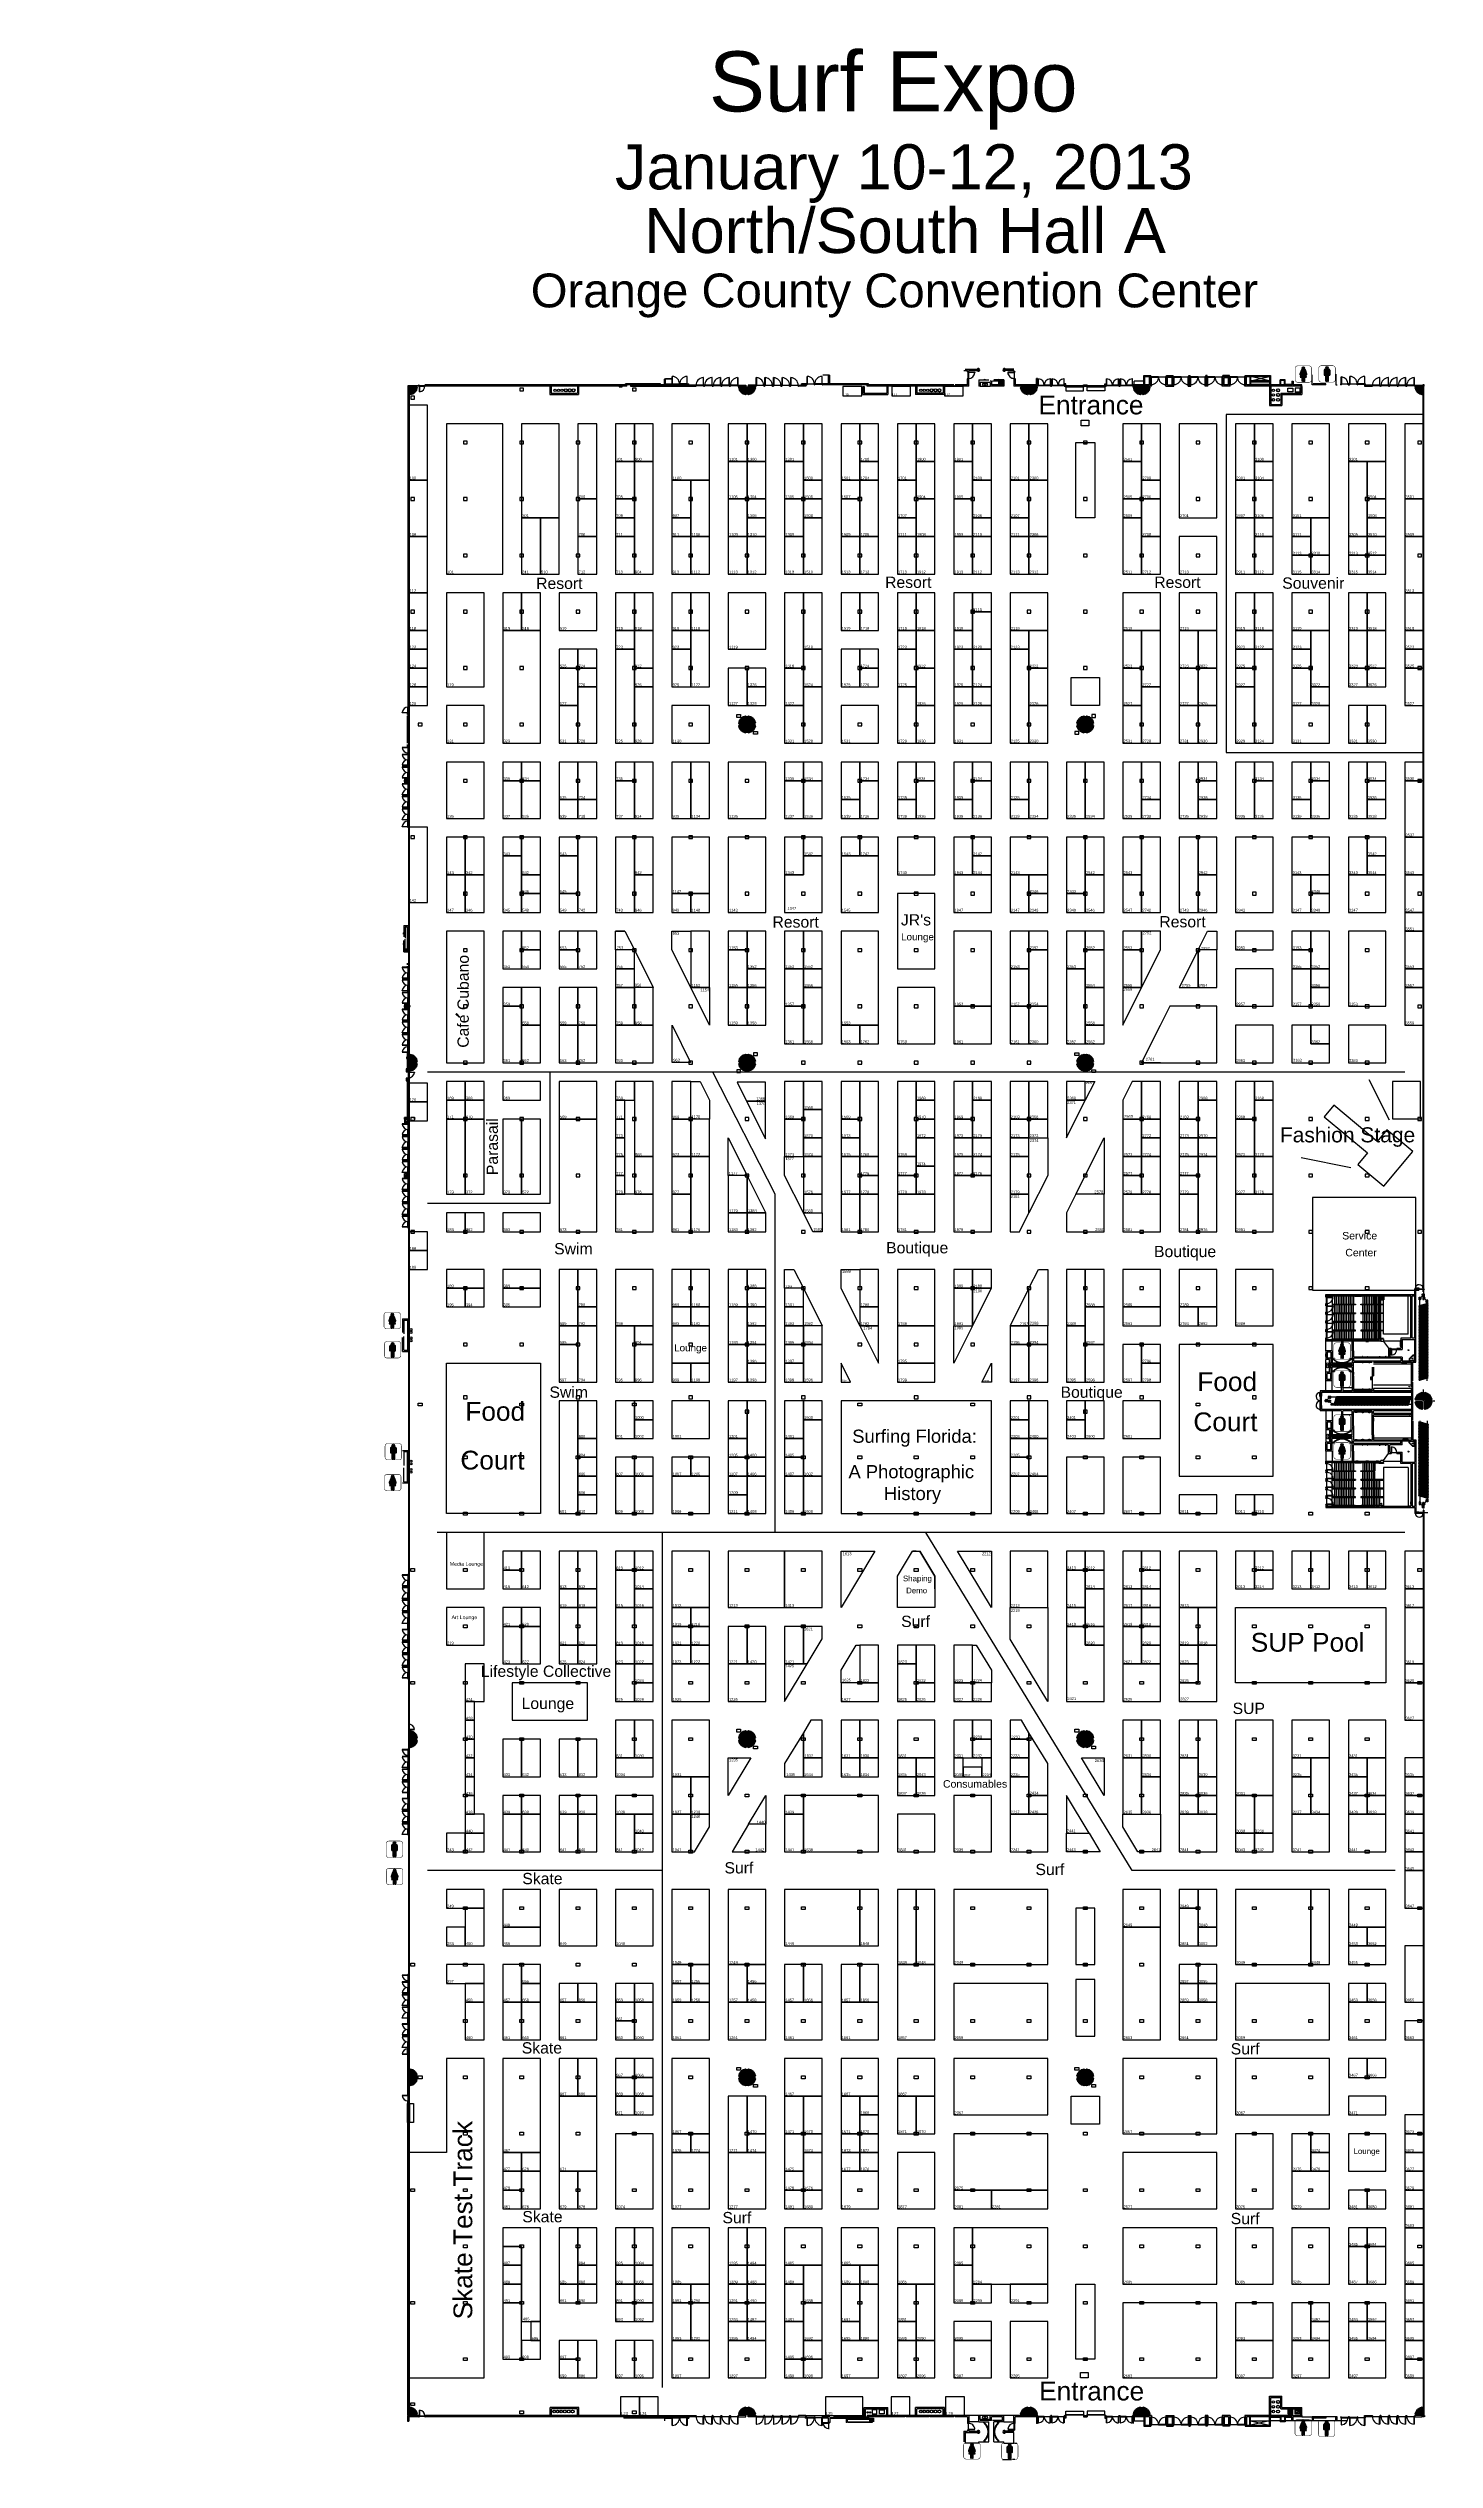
# Model space of a CAD drawing. Extents: x -2543 to 6312, y -522 to 14878.
import ezdxf
from ezdxf.lldxf.tags import DXFTag

# ---------------------------------------------------------------- set-up
doc = ezdxf.new("R2010")
doc.units = 0
doc.header["$LTSCALE"] = 5000
doc.header["$PDSIZE"] = 1
for name, color, linetype in [('BoothNumber', 7, 'Continuous'), ('BoothOutLine', 7, 'Continuous'), ('DRAWINGLAYER', 7, 'Continuous'), ('OCCC Phase V$0$a-flor-aflta', 8, 'Continuous'), ('OCCC Phase V$0$P-FIXT', 8, 'Continuous'), ('OCCC Phase V$0$P-fixture-fade', 8, 'Continuous'), ('show_xref', 7, 'Continuous')]:
    doc.layers.add(name, color=color, linetype=linetype)
for name, color, linetype, lineweight in [('OCCC Phase V$0$2020sc01$0$L01-northsouth$0$S-ANNO-TEXT', 3, 'Continuous', 30), ('OCCC Phase V$0$2020sc01$0$L01-northsouth$0$S-CONC-COLS', 7, 'Continuous', 50), ('OCCC Phase V$0$2020sc01$0$L01-northsouth$0$S-CONC-SHAD', 253, 'Continuous', 20), ('OCCC Phase V$0$2020sc01$0$L01-west$0$S-CONC-COLS', 7, 'Continuous', 50), ('OCCC Phase V$0$2020sc01$0$L01-west$0$S-CONC-SHAD', 253, 'Continuous', 20)]:
    doc.layers.add(name, color=color, linetype=linetype, lineweight=lineweight)
doc.styles.add('Arial&EBMS', font='Arial', dxfattribs={"height": 1})
doc.styles.add('Arial&EBMS&B', font='Arial', dxfattribs={"height": 1})
doc.styles.add('OCCC Phase V$0$2020sc01$0$L01-northsouth$0$romans', font='Arial', dxfattribs={"width": 0.9})
doc.styles.add('OCCC Phase V$0$STANDARD', font='Arial')
tags = doc.linetypes.add('OCCC PHASE V$0$HIDDEN2', pattern=[0.1875, 0.125, -0.0625]).pattern_tags.tags
tags[6:7] = [DXFTag(74, 4), DXFTag(75, 0), DXFTag(340, '0'), DXFTag(46, 0.0), DXFTag(50, 0.0), DXFTag(44, 0.0), DXFTag(45, 0.0)]
tags[4:5] = [DXFTag(74, 4), DXFTag(75, 0), DXFTag(340, '0'), DXFTag(46, 0.0), DXFTag(50, 0.0), DXFTag(44, 0.0), DXFTag(45, 0.0)]

# ---------------------------------------------------------------- blocks, each defined once
blk = doc.blocks.new('OCCC Phase V$0$LavPlan1')
blk.add_lwpolyline([(5, -1), (2, -1, -0.414214), (2, -1), (2, 1, -0.414214), (2, 1), (5, 1)], format="xyb")
at = {"layer": 'Defpoints'}
for centre in [(3, 2), (3, -2)]:
    blk.add_circle(centre, 0.688, dxfattribs=at)
at = {"layer": 'OCCC Phase V$0$P-FIXT'}
for p, q in [((0, 10), (14, 10)), ((0, -10), (0, 10)), ((14, 7), (9, 8)), ((18, -9), (18, 9)), ((0, -10), (14, -10)), ((14, -7), (9, -8))]:
    blk.add_line(p, q, dxfattribs=at)
blk.add_lwpolyline([(5, -1), (7, -1, 0.414214), (7, -1), (7, 1, 0.414214), (7, 1), (5, 1)], format="xyb", dxfattribs=at)
for points in [[(6, 1), (6, 1), (6, 1), (6, 2), (6, 2), (6, 2), (6, 2), (6, 2), (6, 2), (6, 3), (6, 3), (6, 3), (6, 3), (6, 3), (6, 3), (6, 4), (6, 4), (6, 4), (6, 4), (6, 4), (6, 4), (6, 4), (6, 4), (6, 4), (6, 4), (6, 4), (6, 4), (6, 4), (6, 4), (6, 4), (6, 4), (6, 4), (6, 4)], [(15, 6), (15, 6), (15, 6), (15, 6), (15, 6), (15, 6), (15, 6), (15, 6), (15, 6), (15, 5), (15, 5), (15, 5), (15, 5), (15, 5), (15, 5), (15, 5), (15, 5), (15, 4), (15, 4), (15, 4), (15, 4), (15, 3), (15, 3), (15, 3), (15, 2), (15, 2), (15, 2), (15, 1), (15, 1), (15, 1), (15, 0), (15, 0), (15, 0), (15, 0), (15, -1), (15, -1), (15, -1), (15, -2), (15, -2), (15, -2), (15, -3), (15, -3), (15, -3), (15, -3), (15, -4), (15, -4), (15, -4), (15, -5), (15, -5), (15, -5), (15, -5), (15, -5), (15, -5), (15, -5), (15, -6), (15, -6), (15, -6), (15, -6), (15, -6), (15, -6), (15, -6), (15, -6), (15, -6), (15, -6), (15, -6)], [(6, -4), (6, -4), (6, -4), (6, -4), (6, -4), (6, -4), (6, -3), (6, -3), (6, -3), (6, -3), (6, -3), (6, -3), (6, -2), (6, -2), (6, -2), (6, -2), (6, -2), (6, -2), (6, -2), (6, -2), (6, -2), (6, -2), (6, -2), (6, -1), (6, -1), (6, -1), (6, -1), (6, -1), (6, -1), (6, -1), (6, -1), (6, -1), (6, -1)]]:
    blk.add_lwpolyline(points, dxfattribs=at)
blk.add_circle((3, 0), 0.688, dxfattribs=at)
for centre, radius, start, end in [((11, 4), 5, 134.3159, 174.3012), ((9, 6), 2, 84.7402, 134.5352), ((8, 0), 0.875, 224.4153, 135.5847), ((14, 0), 9.99, 70.5105, 90), ((14, 6), 1, 3.512, 81.7733), ((17, 9), 1, 0, 70.5105), ((11, -4), 5, 185.6855, 225.4648), ((9, -6), 2, 225.4648, 275.2598), ((14, -6), 1, 278.2267, 356.488), ((14, 0), 9.99, 270, 289.4895), ((17, -9), 1, 289.4895, 0)]:
    blk.add_arc(centre, radius, start, end, dxfattribs=at)
at = {"layer": 'OCCC Phase V$0$P-fixture-fade'}
for p, q in [((1, -7), (1, 7)), ((2, -7), (2, 7)), ((4, 10), (14, 10)), ((18, -9), (18, 9)), ((4, -10), (14, -10))]:
    blk.add_line(p, q, dxfattribs=at)
blk.add_lwpolyline([(5, -1), (5, -3, -0.414214), (4, -3), (2, -3, -0.414214), (2, -3), (2, 3, -0.414214), (2, 3), (4, 3, -0.414214), (5, 3), (5, 1)], format="xyb", dxfattribs=at)
blk.add_circle((3, 0), 0.938, dxfattribs=at)
for centre, radius, start, end in [((4, 0), 9.99, 90, 113.5985), ((3, 7), 2, 95.9445, 180), ((4, 7), 2.38, 90, 180), ((4, 0), 9.24, 90, 95.9445), ((10, 5), 4, 87.6571, 172.0269), ((8, 0), 1, 231.3178, 128.6822), ((14, 0), 9.24, 71.6647, 90), ((14, 6), 2, 3.512, 81.7733), ((17, 9), 0.5, 0, 71.6647), ((4, 0), 9.99, 246.4015, 270), ((3, -7), 2, 180, 264.0555), ((4, -7), 2.38, 180, 270), ((4, 0), 9.24, 264.0555, 270), ((10, -5), 4, 187.9731, 272.3429), ((14, 0), 9.24, 270, 288.3353), ((14, -6), 2, 278.2267, 356.488), ((17, -9), 0.5, 288.3353, 0)]:
    blk.add_arc(centre, radius, start, end, dxfattribs=at)
for centre, major_axis, ratio, start_param, end_param in [((7, 0), (0, -8.33), 0.165052, 4.008713, 4.592061), ((16, 0), (0, -8.86), 0.056436, 7.026703, 8.68126), ((7, 0), (0, -8.33), 0.165052, 4.832717, 5.416065), ((12, -7), (8.3, 0.73), 0.165052, 4.438292, 5.041534)]:
    blk.add_ellipse(centre, major_axis=major_axis, ratio=ratio, start_param=start_param, end_param=end_param, dxfattribs=at)
at = {"layer": 'OCCC Phase V$0$P-fixture-fade', "extrusion": (0, 0, -1)}
blk.add_ellipse((12, 7), major_axis=(8.3, -0.73), ratio=0.165052, start_param=4.438292, end_param=5.041534, dxfattribs=at)
blk = doc.blocks.new('OCCC Phase V$0$WRsurtop')
at = {"layer": 'OCCC Phase V$0$a-flor-aflta', "linetype": 'OCCC PHASE V$0$HIDDEN2'}
for p, q in [((-7.5625, -8.5), (-7.5625, 0)), ((-7.5625, 0), (7.5625, 0)), ((7.5625, 0), (7.5625, -8.5)), ((7.5625, -8.5), (-7.5625, -8.5))]:
    blk.add_line(p, q, dxfattribs=at)
blk = doc.blocks.new('OCCC Phase V$0$45DLIB')
blk.add_lwpolyline([(-2, 8), (-2, 16), (15, 16), (15, 8), (11, 8), (5, 2)], close=True)
for centre in [(-1, 15), (-1, 9), (8, 6), (11, 9), (14, 15), (14, 9)]:
    blk.add_circle(centre, 0.266)
at = {"layer": 'Defpoints'}
blk.add_lwpolyline([(0, 16), (0, 13), (13, 13), (13, 16)], dxfattribs=at)
for points in [[(0, 11), (0, 8), (4, 4), (8, 8, 0.197274)], [(9, 9, 0.092942), (5, 11), (13, 11), (13, 8), (11, 8), (10, 10), (9, 9)]]:
    blk.add_lwpolyline(points, format="xyb", close=True, dxfattribs=at)
blk = doc.blocks.new('OCCC Phase V$0$2020sc01$0$L01-northsouth$0$COLSA')
at = {"layer": 'OCCC Phase V$0$2020sc01$0$L01-northsouth$0$S-CONC-SHAD'}
blk.add_hatch(color=256, dxfattribs=at).paths.add_polyline_path([(-0.5, -0.5), (0.5, -0.5), (0.5, 0.5), (-0.5, 0.5)])
at = {"layer": 'OCCC Phase V$0$2020sc01$0$L01-northsouth$0$S-CONC-COLS'}
blk.add_lwpolyline([(0.5, 0.5), (-0.5, 0.5), (-0.5, -0.5), (0.5, -0.5)], close=True, dxfattribs=at)
at = {"layer": 'OCCC Phase V$0$2020sc01$0$L01-northsouth$0$S-CONC-SHAD'}
blk.add_lwpolyline([(-0.5, -0.5), (0.5, -0.5), (0.5, 0.5), (-0.5, 0.5)], close=True, dxfattribs=at)
blk = doc.blocks.new('OCCC Phase V$0$2020sc01$0$L01-northsouth$0$c9h')
at = {"layer": 'OCCC Phase V$0$2020sc01$0$L01-northsouth$0$S-CONC-SHAD'}
h = blk.add_hatch(color=256, dxfattribs=at)
edge = h.paths.add_edge_path()
edge.add_line((6, -49), (8, -51))
edge.add_line((8, -51), (8, -53))
edge.add_arc((0, 0), 54, 278.5196, 351.4804)
edge.add_line((53, -8), (51, -8))
edge.add_line((51, -8), (49, -6))
edge.add_line((49, -6), (49, 6))
edge.add_line((49, 6), (51, 8))
edge.add_line((51, 8), (53, 8))
edge.add_arc((0, 0), 54, 8.5196, 81.4804)
edge.add_line((8, 53), (8, 51))
edge.add_line((8, 51), (6, 49))
edge.add_line((6, 49), (6, -49))
at = {"layer": 'Defpoints'}
blk.add_point((25, 0), dxfattribs=at)
at = {"layer": 'OCCC Phase V$0$2020sc01$0$L01-northsouth$0$S-CONC-COLS'}
blk.add_lwpolyline([(6, -49), (8, -51), (8, -53, 0.329561), (53, -8), (51, -8), (49, -6), (49, 6), (51, 8), (53, 8, 0.329561), (8, 53), (8, 51), (6, 49)], format="xyb", close=True, dxfattribs=at)
blk = doc.blocks.new('OCCC Phase V$0$2020sc01$0$L01-northsouth$0$c9q')
at = {"layer": 'OCCC Phase V$0$2020sc01$0$L01-northsouth$0$S-CONC-SHAD'}
h = blk.add_hatch(color=256, dxfattribs=at)
edge = h.paths.add_edge_path()
edge.add_line((6, 6), (49, 6))
edge.add_line((49, 6), (51, 8))
edge.add_line((51, 8), (53, 8))
edge.add_arc((0, 0), 54, 8.5196, 81.4804)
edge.add_line((8, 53), (8, 51))
edge.add_line((8, 51), (6, 49))
edge.add_line((6, 49), (6, 6))
at = {"layer": 'Defpoints'}
blk.add_point((25, 25), dxfattribs=at)
at = {"layer": 'OCCC Phase V$0$2020sc01$0$L01-northsouth$0$S-CONC-COLS'}
blk.add_lwpolyline([(6, 6), (49, 6), (51, 8), (53, 8, 0.329561), (8, 53), (8, 51), (6, 49)], format="xyb", close=True, dxfattribs=at)
blk = doc.blocks.new('OCCC Phase V$0$I-Rstmen')
h = blk.add_hatch(color=256)
edge = h.paths.add_edge_path()
edge.add_line((43, 14), (44, 14))
edge.add_line((44, 14), (44, 14))
edge.add_arc((44, 5), 8.92, 88.256, 179.9812)
edge.add_line((35, 5), (35, -21))
edge.add_arc((39, -21), 3.95, 188.7974, 351.2026)
edge.add_line((43, -21), (43, -1))
edge.add_arc((43, -1), 0.697, 0, 180, ccw=False)
edge.add_line((44, -1), (44, -25))
edge.add_line((44, -25), (44, -59))
edge.add_arc((48, -59), 4.46, 180, 360)
edge.add_line((53, -59), (53, -26))
edge.add_arc((54, -26), 1.11, 0, 180, ccw=False)
edge.add_line((55, -26), (55, -59))
edge.add_arc((60, -59), 4.46, 180, 360)
edge.add_line((64, -59), (64, -25))
edge.add_line((64, -25), (64, -1))
edge.add_arc((65, -1), 0.697, 0, 180, ccw=False)
edge.add_line((65, -1), (65, -21))
edge.add_arc((69, -21), 3.95, 188.7974, 351.2026)
edge.add_line((73, -21), (73, 5))
edge.add_arc((64, 5), 8.92, 0.0188, 91.744)
edge.add_line((64, 14), (43, 14))
h = blk.add_hatch(color=256)
edge = h.paths.add_edge_path()
edge.add_arc((54, 23), 7.86, 0, 360)
at = {"const_width": 3}
blk.add_lwpolyline([(18, -69), (90, -69, 0.414214), (107, -52), (107, 19, 0.414214), (90, 36), (18, 36, 0.414214), (1, 19), (1, -52, 0.414214)], format="xyb", close=True, dxfattribs=at)
blk.add_lwpolyline([(44, 14), (44, 14, 0.423061), (35, 5), (35, -21, 0.857143), (43, -21), (43, -1, -1), (44, -1), (44, -25), (44, -59, 1), (53, -59), (53, -26, -1), (55, -26), (55, -59, 1), (64, -59), (64, -25), (64, -1, -1), (65, -1), (65, -21, 0.857143), (73, -21), (73, 5, 0.423061), (64, 14), (43, 14)], format="xyb", close=True)
blk.add_circle((54, 23), 7.86)
blk = doc.blocks.new('OCCC Phase V$0$I-Rstwmn')
h = blk.add_hatch(color=256)
edge = h.paths.add_edge_path()
edge.add_line((62, -1), (74, -36))
edge.add_line((74, -36), (63, -36))
edge.add_line((63, -36), (63, -59))
edge.add_arc((59, -60), 3.77, -190.5413, 10.5413, ccw=False)
edge.add_line((55, -59), (55, -36))
edge.add_line((55, -36), (54, -36))
edge.add_line((54, -36), (52, -36))
edge.add_line((52, -36), (52, -59))
edge.add_arc((49, -60), 3.77, -190.5413, 10.5413, ccw=False)
edge.add_line((45, -59), (45, -36))
edge.add_line((45, -36), (34, -36))
edge.add_line((34, -36), (46, -1))
edge.add_arc((45, 0), 0.69, 342.4504, 519.5496)
edge.add_line((45, 0), (38, -19))
edge.add_arc((35, -18), 3.39, 163.4816, 338.5184, ccw=False)
edge.add_line((32, -17), (41, 10))
edge.add_arc((46, 9), 4.81, 90, 161, ccw=False)
edge.add_line((46, 14), (54, 14))
edge.add_line((54, 14), (62, 14))
edge.add_arc((62, 9), 4.81, 19, 90, ccw=False)
edge.add_line((67, 10), (76, -17))
edge.add_arc((73, -18), 3.39, -158.5184, 16.5184, ccw=False)
edge.add_line((70, -19), (63, 0))
edge.add_arc((62, 0), 0.69, 20.4504, 197.5496)
h = blk.add_hatch(color=256)
edge = h.paths.add_edge_path()
edge.add_arc((54, 23), 7.79, 0, 360)
at = {"const_width": 3}
blk.add_lwpolyline([(18, -69), (90, -69, 0.414214), (107, -52), (107, 19, 0.414214), (90, 36), (18, 36, 0.414214), (1, 19), (1, -52, 0.414214)], format="xyb", close=True, dxfattribs=at)
blk.add_lwpolyline([(62, -1, -0.975), (63, 0), (70, -19, 0.9576), (76, -17), (67, 10, 0.320103), (62, 14), (54, 14), (46, 14, 0.320103), (41, 10), (32, -17, 0.9576), (38, -19), (45, 0, -0.975), (46, -1), (34, -36), (45, -36), (45, -59, 1.203252), (52, -59), (52, -36), (54, -36), (55, -36), (55, -59, 1.203252), (63, -59), (63, -36), (74, -36)], format="xyb", close=True)
blk.add_circle((54, 23), 7.79)
blk = doc.blocks.new('OCCC Phase V$0$2020sc01$0$L01-west$0$c9')
at = {"layer": 'OCCC Phase V$0$2020sc01$0$L01-west$0$S-CONC-SHAD'}
h = blk.add_hatch(color=256, dxfattribs=at)
edge = h.paths.add_edge_path()
edge.add_arc((0, 0), 54, 8.5196, 81.4804)
edge.add_line((8, 53), (8, 51))
edge.add_line((8, 51), (6, 49))
edge.add_line((6, 49), (-6, 49))
edge.add_line((-6, 49), (-8, 51))
edge.add_line((-8, 51), (-8, 53))
edge.add_arc((0, 0), 54, 98.5196, 171.4804)
edge.add_line((-53, 8), (-51, 8))
edge.add_line((-51, 8), (-49, 6))
edge.add_line((-49, 6), (-49, -6))
edge.add_line((-49, -6), (-51, -8))
edge.add_line((-51, -8), (-53, -8))
edge.add_arc((0, 0), 54, 188.5196, 261.4804)
edge.add_line((-8, -53), (-8, -51))
edge.add_line((-8, -51), (-6, -49))
edge.add_line((-6, -49), (6, -49))
edge.add_line((6, -49), (8, -51))
edge.add_line((8, -51), (8, -53))
edge.add_arc((0, 0), 54, 278.5196, 351.4804)
edge.add_line((53, -8), (51, -8))
edge.add_line((51, -8), (49, -6))
edge.add_line((49, -6), (49, 6))
edge.add_line((49, 6), (51, 8))
edge.add_line((51, 8), (53, 8))
at = {"layer": 'OCCC Phase V$0$2020sc01$0$L01-west$0$S-CONC-COLS'}
blk.add_lwpolyline([(53, 8), (51, 8), (49, 6), (49, -6), (51, -8), (53, -8, -0.329561), (8, -53), (8, -51), (6, -49), (-6, -49), (-8, -51), (-8, -53, -0.329561), (-53, -8), (-51, -8), (-49, -6), (-49, 6), (-51, 8), (-53, 8, -0.329561), (-8, 53), (-8, 51), (-6, 49), (6, 49), (8, 51), (8, 53, -0.329561)], format="xyb", close=True, dxfattribs=at)
blk = doc.blocks.new('OCCC Phase V$0$2020sc01$0$L01-west$0$c9q')
at = {"layer": 'OCCC Phase V$0$2020sc01$0$L01-west$0$S-CONC-SHAD'}
h = blk.add_hatch(color=256, dxfattribs=at)
edge = h.paths.add_edge_path()
edge.add_line((6, 6), (49, 6))
edge.add_line((49, 6), (51, 8))
edge.add_line((51, 8), (53, 8))
edge.add_arc((0, 0), 54, 8.5196, 81.4804)
edge.add_line((8, 53), (8, 51))
edge.add_line((8, 51), (6, 49))
edge.add_line((6, 49), (6, 6))
at = {"layer": 'Defpoints'}
blk.add_point((25, 25), dxfattribs=at)
at = {"layer": 'OCCC Phase V$0$2020sc01$0$L01-west$0$S-CONC-COLS'}
blk.add_lwpolyline([(6, 6), (49, 6), (51, 8), (53, 8, 0.329561), (8, 53), (8, 51), (6, 49)], format="xyb", close=True, dxfattribs=at)
blk = doc.blocks.new('OCCC Phase V$0$2020sc01$0$L01-west$0$c9h')
at = {"layer": 'OCCC Phase V$0$2020sc01$0$L01-west$0$S-CONC-SHAD'}
h = blk.add_hatch(color=256, dxfattribs=at)
edge = h.paths.add_edge_path()
edge.add_line((6, -49), (8, -51))
edge.add_line((8, -51), (8, -53))
edge.add_arc((0, 0), 54, 278.5196, 351.4804)
edge.add_line((53, -8), (51, -8))
edge.add_line((51, -8), (49, -6))
edge.add_line((49, -6), (49, 6))
edge.add_line((49, 6), (51, 8))
edge.add_line((51, 8), (53, 8))
edge.add_arc((0, 0), 54, 8.5196, 81.4804)
edge.add_line((8, 53), (8, 51))
edge.add_line((8, 51), (6, 49))
edge.add_line((6, 49), (6, -49))
at = {"layer": 'Defpoints'}
blk.add_point((25, 0), dxfattribs=at)
at = {"layer": 'OCCC Phase V$0$2020sc01$0$L01-west$0$S-CONC-COLS'}
blk.add_lwpolyline([(6, -49), (8, -51), (8, -53, 0.329561), (53, -8), (51, -8), (49, -6), (49, 6), (51, 8), (53, 8, 0.329561), (8, 53), (8, 51), (6, 49)], format="xyb", close=True, dxfattribs=at)
blk = doc.blocks.new('FACILITY_X0000198')
at = {"layer": 'OCCC Phase V$0$2020sc01$0$L01-northsouth$0$S-CONC-SHAD'}
h = blk.add_hatch(color=256, dxfattribs=at)
h.paths.add_polyline_path([(1600, 14693), (1600, 14705)])
h.paths.add_polyline_path([(1620, 14705), (1600, 14705)])
h = blk.add_hatch(color=256, dxfattribs=at)
h.paths.add_polyline_path([(1600, 14693), (1600, 14705)])
h.paths.add_polyline_path([(1620, 14705), (1600, 14705)])
at = {"layer": 'show_xref'}
h = blk.add_hatch(color=0, dxfattribs=at)
edge = h.paths.add_edge_path()
edge.add_line((-234, 12714), (-234, 12671))
edge.add_line((-234, 12671), (-232, 12669))
edge.add_line((-232, 12669), (-232, 12667))
edge.add_arc((-240, 12720), 54, 278.5196, 351.4804)
edge.add_line((-187, 12712), (-189, 12712))
edge.add_line((-189, 12712), (-191, 12714))
edge.add_line((-191, 12714), (-234, 12714))
h = blk.add_hatch(color=0, dxfattribs=at)
edge = h.paths.add_edge_path()
edge.add_line((6234, 12714), (6191, 12714))
edge.add_line((6191, 12714), (6189, 12712))
edge.add_line((6189, 12712), (6187, 12712))
edge.add_arc((6240, 12720), 54, 188.5196, 261.4804)
edge.add_line((6232, 12667), (6232, 12669))
edge.add_line((6232, 12669), (6234, 12671))
edge.add_line((6234, 12671), (6234, 12714))
h = blk.add_hatch(color=0, dxfattribs=at)
h.paths.add_polyline_path([(-240, 8284), (-248, 8284), (-258, 8284), (-258, 8302), (-240, 8302)])
h.paths.add_polyline_path([(-240, 8342), (-258, 8342), (-258, 8360), (-240, 8360)])
for points in [[(-248, 8426), (-248, 8418), (-240, 8418), (-240, 8436), (-256, 8436), (-256, 8426)], [(-240, 8040), (-267, 8040), (-267, 8050), (-248, 8050), (-248, 8055), (-248, 8060), (-240, 8060)]]:
    blk.add_hatch(color=0, dxfattribs=at).paths.add_polyline_path(points)
at = {"layer": 'show_xref', "color": 0}
for p, q in [((2303, 12735), (2303, 12783)), ((2303, 12783), (2304, 12783)), ((2304, 12783), (2304, 12735)), ((2440, 12736), (2440, 12788)), ((2440, 12788), (2448, 12788)), ((2442, 12788), (2442, 12788)), ((2446, 12788), (2442, 12788)), ((2446, 12788), (2446, 12788)), ((2448, 12736), (2448, 12788)), ((3304, 12820), (3328, 12820)), ((3312, 12828), (3400, 12828)), ((3328, 12812), (3328, 12820)), ((3328, 12812), (3336, 12812)), ((3328, 12812), (3336, 12812)), ((3330, 12812), (3334, 12812)), ((3330, 12812), (3330, 12812)), ((3334, 12812), (3334, 12812)), ((3336, 12820), (3400, 12820)), ((3336, 12812), (3336, 12820)), ((3400, 12820), (3400, 12828)), ((3560, 12820), (3560, 12828)), ((3624, 12828), (3560, 12828)), ((3624, 12820), (3560, 12820)), ((3624, 12820), (3624, 12812)), ((3624, 12820), (3624, 12812)), ((3632, 12812), (3624, 12812)), ((3632, 12812), (3624, 12812)), ((3630, 12812), (3626, 12812)), ((3626, 12812), (3626, 12812)), ((3630, 12812), (3630, 12812)), ((4454, 12788), (4498, 12788)), ((4454, 12756), (4454, 12788)), ((4494, 12785), (4457, 12785)), ((4457, 12785), (4457, 12724)), ((4490, 12728), (4490, 12784)), ((4498, 12784), (4490, 12784)), ((4494, 12780), (4494, 12785)), ((4498, 12784), (4498, 12788)), ((4498, 12736), (4498, 12784)), ((4498, 12784), (4498, 12779)), ((4498, 12784), (4498, 12784)), ((4598, 12788), (4642, 12788)), ((4598, 12784), (4598, 12788)), ((4598, 12736), (4598, 12784)), ((4642, 12784), (4598, 12784)), ((4598, 12784), (4598, 12784)), ((4598, 12784), (4598, 12779)), ((4642, 12784), (4642, 12788)), ((4642, 12736), (4642, 12784)), ((4642, 12784), (4642, 12779)), ((4642, 12784), (4642, 12784)), ((4742, 12784), (4742, 12788)), ((4742, 12788), (4750, 12788)), ((4742, 12736), (4742, 12784)), ((4742, 12784), (4750, 12784)), ((4742, 12784), (4742, 12784)), ((4742, 12784), (4742, 12779)), ((4750, 12784), (4750, 12788)), ((4750, 12736), (4750, 12784)), ((4750, 12784), (4750, 12779)), ((4750, 12784), (4750, 12784)), ((4850, 12784), (4850, 12788)), ((4858, 12788), (4850, 12788)), ((4850, 12736), (4850, 12784)), ((4858, 12784), (4850, 12784)), ((4850, 12784), (4850, 12784)), ((4850, 12784), (4850, 12779)), ((4858, 12784), (4858, 12788)), ((4858, 12736), (4858, 12784)), ((4858, 12784), (4858, 12779)), ((4858, 12784), (4858, 12784)), ((4958, 12784), (4958, 12788)), ((5002, 12788), (4958, 12788)), ((4958, 12736), (4958, 12784)), ((4958, 12784), (5002, 12784)), ((4958, 12784), (4958, 12784)), ((4958, 12784), (4958, 12779)), ((5002, 12784), (5002, 12788)), ((5002, 12736), (5002, 12784)), ((5002, 12784), (5002, 12779)), ((5002, 12784), (5002, 12784)), ((5102, 12784), (5102, 12788)), ((5102, 12788), (5262, 12788)), ((5102, 12736), (5102, 12784)), ((5102, 12784), (5110, 12784)), ((5102, 12784), (5102, 12784)), ((5102, 12784), (5102, 12779)), ((5133, 12785), (5106, 12785)), ((5106, 12785), (5106, 12780)), ((5110, 12728), (5110, 12784)), ((5133, 12785), (5259, 12785)), ((5133, 12724), (5133, 12785)), ((5259, 12785), (5259, 12751)), ((5262, 12788), (5262, 12732)), ((5528, 12728), (5528, 12792)), ((5680, 12796), (5680, 12728)), ((5864, 12783), (5864, 12735)), ((5865, 12783), (5864, 12783)), ((5865, 12735), (5865, 12783)), ((-244, 10440), (-244, 12724)), ((-244, 12724), (1147, 12724)), ((-240, 10816), (-240, 12720)), ((-176, 12720), (-240, 12720)), ((-236, 12716), (-240, 12720)), ((-240, -236), (-240, 12716)), ((-238, -238), (-238, 12718)), ((-236, -236), (-236, 12716)), ((-204, 12656), (-228, 12656)), ((-228, 12656), (-228, 12638)), ((-228, 12638), (-204, 12638)), ((-204, 12638), (-204, 12656)), ((-204, 12656), (-204, 12656)), ((-176, 12720), (-176, 12728)), ((-176, 12726), (-176, 12722)), ((-176, 12726), (-176, 12726)), ((-176, 12722), (-176, 12722)), ((1144, 12728), (-136, 12728)), ((-136, 12720), (-136, 12728)), ((-136, 12726), (-136, 12726)), ((-136, 12726), (-136, 12722)), ((-136, 12722), (-136, 12722)), ((1152, 12720), (-136, 12720)), ((-72, 12728), (-48, 12728)), ((492, 12708), (468, 12708)), ((468, 12708), (468, 12690)), ((468, 12690), (492, 12690)), ((492, 12690), (492, 12708)), ((492, 12708), (492, 12708)), ((660, 12718), (668, 12718)), ((660, 12718), (660, 12668)), ((660, 12668), (844, 12668)), ((668, 12718), (668, 12676)), ((668, 12676), (836, 12676)), ((836, 12718), (844, 12718)), ((836, 12718), (836, 12676)), ((844, 12718), (844, 12668)), ((1122, 12720), (1104, 12720)), ((1104, 12716), (1104, 12716)), ((1122, 12716), (1122, 12716)), ((1368, 12736), (1144, 12736)), ((1144, 12728), (1144, 12736)), ((1147, 12732), (1392, 12732)), ((1147, 12724), (1147, 12732)), ((1368, 12728), (1152, 12728)), ((1152, 12720), (1152, 12728)), ((1212, 12708), (1188, 12708)), ((1188, 12708), (1188, 12690)), ((1188, 12690), (1212, 12690)), ((1212, 12690), (1212, 12708)), ((1212, 12708), (1212, 12708)), ((1368, 12728), (1368, 12736)), ((1400, 12764), (1392, 12764)), ((1392, 12754), (1392, 12764)), ((1392, 12728), (1392, 12754)), ((1392, 12754), (1400, 12754)), ((1392, 12728), (1438, 12728)), ((1394, 12764), (1394, 12764)), ((1394, 12764), (1398, 12764)), ((1396, 12732), (1546, 12732)), ((1398, 12764), (1398, 12764)), ((1400, 12754), (1400, 12764)), ((1400, 12736), (1400, 12754)), ((1400, 12736), (1438, 12736)), ((1438, 12728), (1438, 12736)), ((1438, 12730), (1438, 12734)), ((1438, 12734), (1438, 12734)), ((1438, 12730), (1438, 12730)), ((1487, 12731), (1487, 12733)), ((1490, 12735), (1488, 12735)), ((1488, 12735), (1490, 12735)), ((1488, 12733), (1488, 12735)), ((1488, 12735), (1488, 12733)), ((1488, 12733), (1488, 12731)), ((1488, 12733), (1488, 12733)), ((1488, 12733), (1488, 12733)), ((1488, 12731), (1488, 12729)), ((1488, 12729), (1488, 12731)), ((1488, 12731), (1488, 12731)), ((1488, 12731), (1488, 12731)), ((1488, 12729), (1490, 12729)), ((1490, 12729), (1488, 12729)), ((1490, 12735), (1490, 12733)), ((1490, 12733), (1490, 12735)), ((1490, 12733), (1490, 12731)), ((1490, 12733), (1490, 12733)), ((1490, 12733), (1490, 12733)), ((1490, 12731), (1490, 12729)), ((1490, 12729), (1490, 12731)), ((1490, 12731), (1490, 12731)), ((1490, 12731), (1490, 12731)), ((1491, 12731), (1491, 12733)), ((1540, 12728), (1540, 12736)), ((1540, 12736), (1548, 12736)), ((1540, 12734), (1540, 12734)), ((1540, 12730), (1540, 12734)), ((1540, 12730), (1540, 12730)), ((1540, 12728), (1548, 12728)), ((1546, 12732), (1546, 12724)), ((1548, 12728), (1548, 12736)), ((1592, 12726), (1592, 12726)), ((1592, 12721), (1592, 12726)), ((1592, 12721), (1592, 12721)), ((1644, 12721), (1644, 12726)), ((1644, 12726), (1644, 12726)), ((1644, 12721), (1644, 12721)), ((1647, 12726), (1647, 12726)), ((1647, 12721), (1647, 12726)), ((1647, 12721), (1647, 12721)), ((1699, 12721), (1699, 12726)), ((1699, 12726), (1699, 12726)), ((1699, 12721), (1699, 12721)), ((1702, 12726), (1702, 12726)), ((1702, 12721), (1702, 12726)), ((1702, 12721), (1702, 12721)), ((1754, 12721), (1754, 12726)), ((1754, 12726), (1754, 12726)), ((1754, 12721), (1754, 12721)), ((1757, 12726), (1757, 12726)), ((1757, 12721), (1757, 12726)), ((1757, 12721), (1757, 12721)), ((1809, 12721), (1809, 12726)), ((1809, 12726), (1809, 12726)), ((1809, 12721), (1809, 12721)), ((1812, 12726), (1812, 12726)), ((1812, 12721), (1812, 12726)), ((1812, 12721), (1812, 12721)), ((1864, 12721), (1864, 12726)), ((1864, 12726), (1864, 12726)), ((1864, 12721), (1864, 12721)), ((1976, 12721), (1976, 12726)), ((1976, 12726), (1976, 12726)), ((1976, 12721), (1976, 12721)), ((2028, 12726), (2028, 12726)), ((2028, 12721), (2028, 12726)), ((2028, 12721), (2028, 12721)), ((2031, 12721), (2031, 12726)), ((2031, 12726), (2031, 12726)), ((2031, 12721), (2031, 12721)), ((2083, 12726), (2083, 12726)), ((2083, 12721), (2083, 12726)), ((2083, 12721), (2083, 12721)), ((2086, 12721), (2086, 12726)), ((2086, 12726), (2086, 12726)), ((2086, 12721), (2086, 12721)), ((2138, 12726), (2138, 12726)), ((2138, 12721), (2138, 12726)), ((2138, 12721), (2138, 12721)), ((2141, 12721), (2141, 12726)), ((2141, 12726), (2141, 12726)), ((2141, 12721), (2141, 12721)), ((2193, 12726), (2193, 12726)), ((2193, 12721), (2193, 12726)), ((2193, 12721), (2193, 12721)), ((2196, 12721), (2196, 12726)), ((2196, 12726), (2196, 12726)), ((2196, 12721), (2196, 12721)), ((2248, 12726), (2248, 12726)), ((2248, 12721), (2248, 12726)), ((2248, 12721), (2248, 12721)), ((2300, 12736), (2268, 12736)), ((2268, 12728), (2268, 12736)), ((2300, 12728), (2268, 12728)), ((2300, 12728), (2300, 12736)), ((2300, 12734), (2300, 12734)), ((2300, 12730), (2300, 12734)), ((2300, 12730), (2300, 12730)), ((2304, 12735), (2303, 12735)), ((2349, 12731), (2349, 12733)), ((2350, 12735), (2352, 12735)), ((2352, 12735), (2350, 12735)), ((2350, 12735), (2350, 12733)), ((2350, 12733), (2350, 12735)), ((2350, 12733), (2350, 12731)), ((2350, 12733), (2350, 12733)), ((2350, 12733), (2350, 12733)), ((2350, 12731), (2350, 12729)), ((2350, 12729), (2350, 12731)), ((2350, 12731), (2350, 12731)), ((2350, 12731), (2350, 12731)), ((2352, 12729), (2350, 12729)), ((2350, 12729), (2352, 12729)), ((2352, 12733), (2352, 12735)), ((2352, 12735), (2352, 12733)), ((2352, 12733), (2352, 12731)), ((2352, 12733), (2352, 12733)), ((2352, 12733), (2352, 12733)), ((2352, 12731), (2352, 12729)), ((2352, 12729), (2352, 12731)), ((2352, 12731), (2352, 12731)), ((2352, 12731), (2352, 12731)), ((2353, 12731), (2353, 12733)), ((2440, 12736), (2402, 12736)), ((2402, 12728), (2402, 12736)), ((2402, 12730), (2402, 12734)), ((2402, 12734), (2402, 12734)), ((2402, 12730), (2402, 12730)), ((2688, 12728), (2402, 12728)), ((2448, 12736), (2552, 12736)), ((2552, 12736), (2448, 12736)), ((2692, 12732), (2448, 12732)), ((2660, 12718), (2668, 12718)), ((2660, 12718), (2660, 12668)), ((2660, 12668), (2820, 12668)), ((2668, 12718), (2668, 12676)), ((2668, 12676), (2812, 12676)), ((2688, 12720), (2688, 12728)), ((3336, 12720), (2688, 12720)), ((2692, 12732), (2692, 12724)), ((2692, 12724), (3244, 12724)), ((2696, 12728), (2696, 12736)), ((3240, 12728), (2696, 12728)), ((2812, 12718), (2820, 12718)), ((2812, 12718), (2812, 12676)), ((2820, 12718), (2820, 12668)), ((2996, 12718), (3004, 12718)), ((2996, 12718), (2996, 12668)), ((3180, 12668), (2996, 12668)), ((3004, 12718), (3004, 12676)), ((3172, 12676), (3004, 12676)), ((3172, 12718), (3180, 12718)), ((3172, 12718), (3172, 12676)), ((3180, 12718), (3180, 12668)), ((3328, 12728), (3248, 12728)), ((3328, 12728), (3328, 12768)), ((3328, 12768), (3336, 12768)), ((3328, 12768), (3336, 12768)), ((3330, 12768), (3330, 12768)), ((3330, 12768), (3334, 12768)), ((3334, 12768), (3334, 12768)), ((3336, 12720), (3336, 12768)), ((3400, 12760), (3464, 12760)), ((3400, 12760), (3400, 12720)), ((3408, 12720), (3400, 12720)), ((3472, 12744), (3408, 12744)), ((3408, 12744), (3408, 12720)), ((3408, 12720), (3472, 12720)), ((3428, 12737), (3428, 12744)), ((3432, 12765), (3434, 12763)), ((3434, 12737), (3434, 12744)), ((3438, 12766), (3438, 12760)), ((3445, 12737), (3445, 12744)), ((3451, 12737), (3451, 12744)), ((3480, 12752), (3472, 12752)), ((3472, 12744), (3472, 12720)), ((3560, 12720), (3472, 12720)), ((3480, 12752), (3480, 12728)), ((3552, 12728), (3480, 12728)), ((3552, 12752), (3488, 12752)), ((3560, 12760), (3496, 12760)), ((3522, 12766), (3522, 12760)), ((3528, 12765), (3526, 12763)), ((3552, 12752), (3552, 12728)), ((3560, 12760), (3560, 12720)), ((3632, 12768), (3624, 12768)), ((3632, 12768), (3624, 12768)), ((3624, 12768), (3624, 12720)), ((3776, 12720), (3624, 12720)), ((3626, 12768), (3626, 12768)), ((3630, 12768), (3626, 12768)), ((3630, 12768), (3630, 12768)), ((3632, 12768), (3632, 12728)), ((3776, 12728), (3632, 12728)), ((3768, 12728), (3768, 12770)), ((3771, 12758), (3771, 12724)), ((3771, 12724), (4384, 12724)), ((3774, 12728), (3774, 12770)), ((3776, 12728), (3776, 12720)), ((3776, 12722), (3776, 12726)), ((3776, 12726), (3776, 12726)), ((3776, 12722), (3776, 12722)), ((3860, 12728), (3864, 12728)), ((3860, 12720), (3860, 12728)), ((3860, 12726), (3860, 12726)), ((3860, 12722), (3860, 12726)), ((3864, 12720), (3860, 12720)), ((3864, 12728), (3864, 12720)), ((3864, 12726), (3864, 12726)), ((3864, 12722), (3864, 12726)), ((3948, 12720), (3948, 12736)), ((3956, 12736), (3948, 12736)), ((3948, 12722), (3948, 12726)), ((3948, 12726), (3948, 12726)), ((3948, 12722), (3948, 12722)), ((3948, 12720), (3956, 12720)), ((3955, 12720), (3951, 12720)), ((3951, 12720), (3951, 12720)), ((3951, 12720), (3954, 12720)), ((3954, 12720), (3954, 12720)), ((3954, 12720), (3954, 12715)), ((3954, 12720), (3954, 12720)), ((3954, 12720), (3954, 12717)), ((3954, 12715), (3954, 12719)), ((3954, 12719), (3954, 12717)), ((3954, 12717), (3954, 12719)), ((3954, 12717), (3955, 12717)), ((3954, 12717), (3956, 12717)), ((3954, 12715), (3956, 12715)), ((3956, 12715), (3954, 12715)), ((3955, 12717), (3955, 12720)), ((3956, 12717), (3955, 12717)), ((3956, 12720), (3956, 12736)), ((3956, 12717), (3956, 12717)), ((4068, 12716), (3956, 12716)), ((3956, 12716), (3956, 12715)), ((3956, 12715), (3956, 12691)), ((3956, 12715), (3956, 12715)), ((3956, 12715), (4068, 12715)), ((3956, 12691), (4068, 12691)), ((4068, 12728), (4092, 12728)), ((4068, 12720), (4092, 12720)), ((4070, 12717), (4068, 12717)), ((4068, 12717), (4068, 12717)), ((4068, 12717), (4069, 12717)), ((4068, 12715), (4068, 12716)), ((4068, 12691), (4068, 12715)), ((4070, 12715), (4068, 12715)), ((4068, 12715), (4068, 12715)), ((4068, 12715), (4070, 12715)), ((4069, 12717), (4069, 12720)), ((4069, 12720), (4073, 12720)), ((4070, 12717), (4069, 12717)), ((4070, 12720), (4070, 12720)), ((4070, 12720), (4070, 12717)), ((4073, 12720), (4070, 12720)), ((4070, 12720), (4070, 12720)), ((4070, 12720), (4070, 12715)), ((4070, 12717), (4070, 12719)), ((4070, 12719), (4070, 12717)), ((4070, 12715), (4070, 12719)), ((4073, 12720), (4073, 12720)), ((4091, 12720), (4087, 12720)), ((4087, 12720), (4087, 12720)), ((4087, 12720), (4090, 12720)), ((4090, 12720), (4090, 12720)), ((4090, 12720), (4090, 12717)), ((4090, 12720), (4090, 12720)), ((4090, 12720), (4090, 12715)), ((4090, 12717), (4090, 12719)), ((4090, 12719), (4090, 12717)), ((4090, 12715), (4090, 12719)), ((4090, 12717), (4092, 12717)), ((4090, 12717), (4091, 12717)), ((4090, 12715), (4092, 12715)), ((4092, 12715), (4090, 12715)), ((4091, 12717), (4091, 12720)), ((4092, 12717), (4091, 12717)), ((4092, 12717), (4092, 12717)), ((4092, 12716), (4204, 12716)), ((4092, 12715), (4092, 12716)), ((4092, 12691), (4092, 12715)), ((4092, 12715), (4092, 12715)), ((4204, 12715), (4092, 12715)), ((4204, 12691), (4092, 12691)), ((4204, 12736), (4212, 12736)), ((4204, 12720), (4204, 12736)), ((4212, 12720), (4204, 12720)), ((4206, 12717), (4204, 12717)), ((4204, 12717), (4204, 12717)), ((4204, 12717), (4205, 12717)), ((4204, 12716), (4204, 12715)), ((4204, 12715), (4204, 12691)), ((4206, 12715), (4204, 12715)), ((4204, 12715), (4204, 12715)), ((4204, 12715), (4206, 12715)), ((4205, 12717), (4205, 12720)), ((4205, 12720), (4209, 12720)), ((4206, 12717), (4205, 12717)), ((4206, 12720), (4206, 12720)), ((4206, 12720), (4206, 12717)), ((4209, 12720), (4206, 12720)), ((4206, 12720), (4206, 12720)), ((4206, 12720), (4206, 12715)), ((4206, 12717), (4206, 12719)), ((4206, 12719), (4206, 12717)), ((4206, 12715), (4206, 12719)), ((4209, 12720), (4209, 12720)), ((4212, 12720), (4212, 12736)), ((4212, 12722), (4212, 12726)), ((4212, 12726), (4212, 12726)), ((4212, 12722), (4212, 12722)), ((4300, 12728), (4296, 12728)), ((4296, 12728), (4296, 12720)), ((4296, 12726), (4296, 12726)), ((4296, 12722), (4296, 12726)), ((4296, 12720), (4300, 12720)), ((4300, 12720), (4300, 12728)), ((4300, 12726), (4300, 12726)), ((4300, 12722), (4300, 12726)), ((4384, 12728), (4384, 12720)), ((4490, 12728), (4384, 12728)), ((4384, 12722), (4384, 12726)), ((4384, 12726), (4384, 12726)), ((4384, 12722), (4384, 12722)), ((4502, 12720), (4384, 12720)), ((4457, 12724), (4389, 12724)), ((4392, 12728), (4392, 12752)), ((4454, 12752), (4392, 12752)), ((4454, 12728), (4454, 12752)), ((4456, 12732), (4456, 12756)), ((4460, 12728), (4460, 12782)), ((4460, 12782), (4490, 12782)), ((4494, 12728), (4494, 12736)), ((4494, 12736), (4498, 12736)), ((4502, 12728), (4494, 12728)), ((4498, 12779), (4498, 12779)), ((4502, 12720), (4502, 12728)), ((4602, 12728), (4594, 12728)), ((4594, 12720), (4594, 12728)), ((4594, 12720), (4646, 12720)), ((4598, 12779), (4598, 12779)), ((4602, 12736), (4598, 12736)), ((4602, 12728), (4602, 12736)), ((4606, 12728), (4606, 12776)), ((4634, 12776), (4606, 12776)), ((4606, 12728), (4634, 12728)), ((4634, 12728), (4634, 12776)), ((4638, 12728), (4638, 12736)), ((4638, 12736), (4642, 12736)), ((4638, 12728), (4646, 12728)), ((4642, 12779), (4642, 12779)), ((4646, 12720), (4646, 12728)), ((4738, 12728), (4754, 12728)), ((4738, 12720), (4738, 12728)), ((4738, 12720), (4754, 12720)), ((4742, 12779), (4742, 12779)), ((4742, 12736), (4750, 12736)), ((4750, 12779), (4750, 12779)), ((4754, 12720), (4754, 12728)), ((4846, 12720), (4846, 12728)), ((4862, 12728), (4846, 12728)), ((4862, 12720), (4846, 12720)), ((4850, 12779), (4850, 12779)), ((4858, 12736), (4850, 12736)), ((4858, 12779), (4858, 12779)), ((4862, 12720), (4862, 12728)), ((4962, 12728), (4954, 12728)), ((4954, 12720), (4954, 12728)), ((5006, 12720), (4954, 12720)), ((4958, 12779), (4958, 12779)), ((4962, 12736), (4958, 12736)), ((4962, 12728), (4962, 12736)), ((4966, 12728), (4966, 12776)), ((4966, 12776), (4994, 12776)), ((4994, 12728), (4966, 12728)), ((4994, 12728), (4994, 12776)), ((4998, 12728), (4998, 12736)), ((4998, 12736), (5002, 12736)), ((4998, 12728), (5006, 12728)), ((5002, 12779), (5002, 12779)), ((5006, 12720), (5006, 12728)), ((5098, 12720), (5098, 12728)), ((5106, 12728), (5098, 12728)), ((5464, 12720), (5098, 12720)), ((5102, 12779), (5102, 12779)), ((5106, 12736), (5102, 12736)), ((5106, 12728), (5106, 12736)), ((5110, 12782), (5130, 12782)), ((5400, 12728), (5110, 12728)), ((5130, 12782), (5130, 12728)), ((5259, 12751), (5133, 12751)), ((5404, 12724), (5133, 12724)), ((5136, 12782), (5136, 12754)), ((5136, 12782), (5256, 12782)), ((5136, 12754), (5256, 12782)), ((5256, 12754), (5136, 12782)), ((5136, 12782), (5256, 12782)), ((5136, 12782), (5136, 12754)), ((5256, 12754), (5136, 12754)), ((5136, 12754), (5256, 12754)), ((5136, 12748), (5256, 12748)), ((5136, 12748), (5136, 12732)), ((5256, 12732), (5136, 12732)), ((5256, 12782), (5256, 12754)), ((5256, 12782), (5256, 12754)), ((5256, 12748), (5256, 12732)), ((5256, 12718), (5256, 12596)), ((5256, 12718), (5264, 12718)), ((5264, 12718), (5264, 12604)), ((5324, 12732), (5324, 12760)), ((5356, 12760), (5324, 12760)), ((5328, 12728), (5328, 12756)), ((5352, 12756), (5328, 12756)), ((5328, 12676), (5328, 12604)), ((5328, 12676), (5456, 12676)), ((5336, 12668), (5336, 12596)), ((5336, 12668), (5464, 12668)), ((5352, 12728), (5352, 12756)), ((5352, 12728), (5352, 12756)), ((5356, 12732), (5356, 12760)), ((5400, 12732), (5356, 12732)), ((5400, 12752), (5400, 12728)), ((5400, 12752), (5408, 12752)), ((5408, 12752), (5408, 12728)), ((5464, 12728), (5408, 12728)), ((5456, 12718), (5464, 12718)), ((5456, 12718), (5456, 12676)), ((5464, 12720), (5464, 12728)), ((5464, 12718), (5464, 12668)), ((5616, 12728), (5528, 12728)), ((5616, 12736), (5536, 12736)), ((5616, 12728), (5616, 12736)), ((5680, 12728), (5688, 12728)), ((5712, 12728), (5712, 12736)), ((5712, 12730), (5712, 12734)), ((5712, 12734), (5712, 12734)), ((5712, 12730), (5712, 12730)), ((5766, 12736), (5760, 12736)), ((5760, 12736), (5760, 12728)), ((5760, 12734), (5760, 12734)), ((5760, 12730), (5760, 12734)), ((5760, 12730), (5760, 12730)), ((5760, 12728), (5766, 12728)), ((5766, 12728), (5766, 12736)), ((5766, 12730), (5766, 12734)), ((5766, 12734), (5766, 12734)), ((5766, 12730), (5766, 12730)), ((5815, 12731), (5815, 12733)), ((5818, 12735), (5816, 12735)), ((5816, 12735), (5818, 12735)), ((5816, 12733), (5816, 12735)), ((5816, 12735), (5816, 12733)), ((5816, 12733), (5816, 12731)), ((5816, 12733), (5816, 12733)), ((5816, 12733), (5816, 12733)), ((5816, 12731), (5816, 12729)), ((5816, 12729), (5816, 12731)), ((5816, 12731), (5816, 12731)), ((5816, 12731), (5816, 12731)), ((5816, 12729), (5818, 12729)), ((5818, 12729), (5816, 12729)), ((5818, 12735), (5818, 12733)), ((5818, 12733), (5818, 12735)), ((5818, 12733), (5818, 12731)), ((5818, 12733), (5818, 12733)), ((5818, 12733), (5818, 12733)), ((5818, 12731), (5818, 12729)), ((5818, 12729), (5818, 12731)), ((5818, 12731), (5818, 12731)), ((5818, 12731), (5818, 12731)), ((5819, 12731), (5819, 12733)), ((5864, 12735), (5865, 12735)), ((5868, 12734), (5868, 12734)), ((5868, 12730), (5868, 12734)), ((5868, 12730), (5868, 12730)), ((5912, 12726), (5912, 12726)), ((5912, 12721), (5912, 12726)), ((5912, 12721), (5912, 12721)), ((5964, 12721), (5964, 12726)), ((5964, 12726), (5964, 12726)), ((5964, 12721), (5964, 12721)), ((5967, 12726), (5967, 12726)), ((5967, 12721), (5967, 12726)), ((5967, 12721), (5967, 12721)), ((6019, 12721), (6019, 12726)), ((6019, 12726), (6019, 12726)), ((6019, 12721), (6019, 12721)), ((6022, 12726), (6022, 12726)), ((6022, 12721), (6022, 12726)), ((6022, 12721), (6022, 12721)), ((6074, 12721), (6074, 12726)), ((6074, 12726), (6074, 12726)), ((6074, 12721), (6074, 12721)), ((6077, 12726), (6077, 12726)), ((6077, 12721), (6077, 12726)), ((6077, 12721), (6077, 12721)), ((6129, 12721), (6129, 12726)), ((6129, 12726), (6129, 12726)), ((6129, 12721), (6129, 12721)), ((6132, 12726), (6132, 12726)), ((6132, 12721), (6132, 12726)), ((6132, 12721), (6132, 12721)), ((6184, 12721), (6184, 12726)), ((6184, 12726), (6184, 12726)), ((6184, 12721), (6184, 12721)), ((6236, 12728), (6236, 12720)), ((6244, 12728), (6236, 12728)), ((6236, 12720), (6244, 12720)), ((6238, 6937), (6238, 12720)), ((6240, 12720), (6240, 6903)), ((6242, 6937), (6242, 12720)), ((6244, 12720), (6244, 12728)), ((5256, 12596), (5336, 12596)), ((5264, 12604), (5328, 12604)), ((132, 12369), (108, 12369)), ((108, 12369), (108, 12351)), ((108, 12351), (132, 12351)), ((132, 12351), (132, 12369)), ((132, 12369), (132, 12369)), ((492, 12369), (468, 12369)), ((468, 12369), (468, 12351)), ((468, 12351), (492, 12351)), ((492, 12351), (492, 12369)), ((492, 12369), (492, 12369)), ((852, 12369), (828, 12369)), ((828, 12369), (828, 12351)), ((828, 12351), (852, 12351)), ((852, 12351), (852, 12369)), ((852, 12369), (852, 12369)), ((1212, 12369), (1188, 12369)), ((1188, 12369), (1188, 12351)), ((1188, 12351), (1212, 12351)), ((1212, 12351), (1212, 12369)), ((1212, 12369), (1212, 12369)), ((1572, 12369), (1548, 12369)), ((1548, 12369), (1548, 12351)), ((1548, 12351), (1572, 12351)), ((1572, 12351), (1572, 12369)), ((1572, 12369), (1572, 12369)), ((1932, 12369), (1908, 12369)), ((1908, 12369), (1908, 12351)), ((1908, 12351), (1932, 12351)), ((1932, 12351), (1932, 12369)), ((1932, 12369), (1932, 12369)), ((2292, 12369), (2268, 12369)), ((2268, 12369), (2268, 12351)), ((2268, 12351), (2292, 12351)), ((2292, 12351), (2292, 12369)), ((2292, 12369), (2292, 12369)), ((2652, 12369), (2628, 12369)), ((2628, 12369), (2628, 12351)), ((2628, 12351), (2652, 12351)), ((2652, 12351), (2652, 12369)), ((2652, 12369), (2652, 12369)), ((3012, 12369), (2988, 12369)), ((2988, 12369), (2988, 12351)), ((2988, 12351), (3012, 12351)), ((3012, 12351), (3012, 12369)), ((3012, 12369), (3012, 12369)), ((3372, 12369), (3348, 12369)), ((3348, 12369), (3348, 12351)), ((3348, 12351), (3372, 12351)), ((3372, 12351), (3372, 12369)), ((3372, 12369), (3372, 12369)), ((3732, 12369), (3708, 12369)), ((3708, 12369), (3708, 12351)), ((3708, 12351), (3732, 12351)), ((3732, 12351), (3732, 12369)), ((3732, 12369), (3732, 12369)), ((4092, 12369), (4068, 12369)), ((4068, 12369), (4068, 12351)), ((4068, 12351), (4092, 12351)), ((4092, 12351), (4092, 12369)), ((4092, 12369), (4092, 12369)), ((4452, 12369), (4428, 12369)), ((4428, 12369), (4428, 12351)), ((4428, 12351), (4452, 12351)), ((4452, 12351), (4452, 12369)), ((4452, 12369), (4452, 12369)), ((4812, 12369), (4788, 12369)), ((4788, 12369), (4788, 12351)), ((4788, 12351), (4812, 12351)), ((4812, 12351), (4812, 12369)), ((4812, 12369), (4812, 12369)), ((5172, 12369), (5148, 12369)), ((5148, 12369), (5148, 12351)), ((5148, 12351), (5172, 12351)), ((5172, 12351), (5172, 12369)), ((5172, 12369), (5172, 12369)), ((5532, 12369), (5508, 12369)), ((5508, 12369), (5508, 12351)), ((5508, 12351), (5532, 12351)), ((5532, 12351), (5532, 12369)), ((5532, 12369), (5532, 12369)), ((5892, 12369), (5868, 12369)), ((5868, 12369), (5868, 12351)), ((5868, 12351), (5892, 12351)), ((5892, 12351), (5892, 12369)), ((5892, 12369), (5892, 12369)), ((6228, 12369), (6204, 12369)), ((6204, 12369), (6204, 12351)), ((6204, 12351), (6228, 12351)), ((6228, 12351), (6228, 12369)), ((6228, 12369), (6228, 12369)), ((-204, 12009), (-228, 12009)), ((-228, 12009), (-228, 11991)), ((-228, 11991), (-204, 11991)), ((-204, 11991), (-204, 12009)), ((-204, 12009), (-204, 12009)), ((132, 12009), (108, 12009)), ((108, 12009), (108, 11991)), ((108, 11991), (132, 11991)), ((132, 11991), (132, 12009)), ((132, 12009), (132, 12009)), ((492, 12009), (468, 12009)), ((468, 12009), (468, 11991)), ((468, 11991), (492, 11991)), ((492, 11991), (492, 12009)), ((492, 12009), (492, 12009)), ((852, 12009), (828, 12009)), ((828, 12009), (828, 11991)), ((828, 11991), (852, 11991)), ((852, 11991), (852, 12009)), ((852, 12009), (852, 12009)), ((1212, 12009), (1188, 12009)), ((1188, 12009), (1188, 11991)), ((1188, 11991), (1212, 11991)), ((1212, 11991), (1212, 12009)), ((1212, 12009), (1212, 12009)), ((1572, 12009), (1548, 12009)), ((1548, 12009), (1548, 11991)), ((1548, 11991), (1572, 11991)), ((1572, 11991), (1572, 12009)), ((1572, 12009), (1572, 12009)), ((1932, 12009), (1908, 12009)), ((1908, 12009), (1908, 11991)), ((1908, 11991), (1932, 11991)), ((1932, 11991), (1932, 12009)), ((1932, 12009), (1932, 12009)), ((2292, 12009), (2268, 12009)), ((2268, 12009), (2268, 11991)), ((2268, 11991), (2292, 11991)), ((2292, 11991), (2292, 12009)), ((2292, 12009), (2292, 12009)), ((2652, 12009), (2628, 12009)), ((2628, 12009), (2628, 11991)), ((2628, 11991), (2652, 11991)), ((2652, 11991), (2652, 12009)), ((2652, 12009), (2652, 12009)), ((3012, 12009), (2988, 12009)), ((2988, 12009), (2988, 11991)), ((2988, 11991), (3012, 11991)), ((3012, 11991), (3012, 12009)), ((3012, 12009), (3012, 12009)), ((3372, 12009), (3348, 12009)), ((3348, 12009), (3348, 11991)), ((3348, 11991), (3372, 11991)), ((3372, 11991), (3372, 12009)), ((3372, 12009), (3372, 12009)), ((3732, 12009), (3708, 12009)), ((3708, 12009), (3708, 11991)), ((3708, 11991), (3732, 11991)), ((3732, 11991), (3732, 12009)), ((3732, 12009), (3732, 12009)), ((4092, 12009), (4068, 12009)), ((4068, 12009), (4068, 11991)), ((4068, 11991), (4092, 11991)), ((4092, 11991), (4092, 12009)), ((4092, 12009), (4092, 12009)), ((4452, 12009), (4428, 12009)), ((4428, 12009), (4428, 11991)), ((4428, 11991), (4452, 11991)), ((4452, 11991), (4452, 12009)), ((4452, 12009), (4452, 12009)), ((4812, 12009), (4788, 12009)), ((4788, 12009), (4788, 11991)), ((4788, 11991), (4812, 11991)), ((4812, 11991), (4812, 12009)), ((4812, 12009), (4812, 12009)), ((5172, 12009), (5148, 12009)), ((5148, 12009), (5148, 11991)), ((5148, 11991), (5172, 11991)), ((5172, 11991), (5172, 12009)), ((5172, 12009), (5172, 12009)), ((5532, 12009), (5508, 12009)), ((5508, 12009), (5508, 11991)), ((5508, 11991), (5532, 11991)), ((5532, 11991), (5532, 12009)), ((5532, 12009), (5532, 12009)), ((5892, 12009), (5868, 12009)), ((5868, 12009), (5868, 11991)), ((5868, 11991), (5892, 11991)), ((5892, 11991), (5892, 12009)), ((5892, 12009), (5892, 12009)), ((132, 11648), (108, 11648)), ((108, 11648), (108, 11630)), ((108, 11630), (132, 11630)), ((132, 11630), (132, 11648)), ((132, 11648), (132, 11648)), ((492, 11648), (468, 11648)), ((468, 11648), (468, 11630)), ((468, 11630), (492, 11630)), ((492, 11630), (492, 11648)), ((492, 11648), (492, 11648)), ((852, 11648), (828, 11648)), ((828, 11648), (828, 11630)), ((828, 11630), (852, 11630)), ((852, 11630), (852, 11648)), ((852, 11648), (852, 11648)), ((1212, 11648), (1188, 11648)), ((1188, 11648), (1188, 11630)), ((1188, 11630), (1212, 11630)), ((1212, 11630), (1212, 11648)), ((1212, 11648), (1212, 11648)), ((1572, 11648), (1548, 11648)), ((1548, 11648), (1548, 11630)), ((1548, 11630), (1572, 11630)), ((1572, 11630), (1572, 11648)), ((1572, 11648), (1572, 11648)), ((1932, 11648), (1908, 11648)), ((1908, 11648), (1908, 11630)), ((1908, 11630), (1932, 11630)), ((1932, 11630), (1932, 11648)), ((1932, 11648), (1932, 11648)), ((2292, 11648), (2268, 11648)), ((2268, 11648), (2268, 11630)), ((2268, 11630), (2292, 11630)), ((2292, 11630), (2292, 11648)), ((2292, 11648), (2292, 11648)), ((2652, 11648), (2628, 11648)), ((2628, 11648), (2628, 11630)), ((2628, 11630), (2652, 11630)), ((2652, 11630), (2652, 11648)), ((2652, 11648), (2652, 11648)), ((3012, 11648), (2988, 11648)), ((2988, 11648), (2988, 11630)), ((2988, 11630), (3012, 11630)), ((3012, 11630), (3012, 11648)), ((3012, 11648), (3012, 11648)), ((3372, 11648), (3348, 11648)), ((3348, 11648), (3348, 11630)), ((3348, 11630), (3372, 11630)), ((3372, 11630), (3372, 11648)), ((3372, 11648), (3372, 11648)), ((3732, 11648), (3708, 11648)), ((3708, 11648), (3708, 11630)), ((3708, 11630), (3732, 11630)), ((3732, 11630), (3732, 11648)), ((3732, 11648), (3732, 11648)), ((4092, 11648), (4068, 11648)), ((4068, 11648), (4068, 11630)), ((4068, 11630), (4092, 11630)), ((4092, 11630), (4092, 11648)), ((4092, 11648), (4092, 11648)), ((4452, 11648), (4428, 11648)), ((4428, 11648), (4428, 11630)), ((4428, 11630), (4452, 11630)), ((4452, 11630), (4452, 11648)), ((4452, 11648), (4452, 11648)), ((4812, 11648), (4788, 11648)), ((4788, 11648), (4788, 11630)), ((4788, 11630), (4812, 11630)), ((4812, 11630), (4812, 11648)), ((4812, 11648), (4812, 11648)), ((5172, 11648), (5148, 11648)), ((5148, 11648), (5148, 11630)), ((5148, 11630), (5172, 11630)), ((5172, 11630), (5172, 11648)), ((5172, 11648), (5172, 11648)), ((5532, 11648), (5508, 11648)), ((5508, 11648), (5508, 11630)), ((5508, 11630), (5532, 11630)), ((5532, 11630), (5532, 11648)), ((5532, 11648), (5532, 11648)), ((5892, 11648), (5868, 11648)), ((5868, 11648), (5868, 11630)), ((5868, 11630), (5892, 11630)), ((5892, 11630), (5892, 11648)), ((5892, 11648), (5892, 11648)), ((6228, 11648), (6204, 11648)), ((6204, 11648), (6204, 11630)), ((6204, 11630), (6228, 11630)), ((6228, 11630), (6228, 11648)), ((6228, 11648), (6228, 11648)), ((-204, 11289), (-228, 11289)), ((-228, 11289), (-228, 11271)), ((-228, 11271), (-204, 11271)), ((-204, 11271), (-204, 11289)), ((-204, 11289), (-204, 11289)), ((132, 11289), (108, 11289)), ((108, 11289), (108, 11271)), ((108, 11271), (132, 11271)), ((132, 11271), (132, 11289)), ((132, 11289), (132, 11289)), ((492, 11289), (468, 11289)), ((468, 11289), (468, 11271)), ((468, 11271), (492, 11271)), ((492, 11271), (492, 11289)), ((492, 11289), (492, 11289)), ((852, 11289), (828, 11289)), ((828, 11289), (828, 11271)), ((828, 11271), (852, 11271)), ((852, 11271), (852, 11289)), ((852, 11289), (852, 11289)), ((1212, 11289), (1188, 11289)), ((1188, 11289), (1188, 11271)), ((1188, 11271), (1212, 11271)), ((1212, 11271), (1212, 11289)), ((1212, 11289), (1212, 11289)), ((1572, 11289), (1548, 11289)), ((1548, 11289), (1548, 11271)), ((1548, 11271), (1572, 11271)), ((1572, 11271), (1572, 11289)), ((1572, 11289), (1572, 11289)), ((1932, 11289), (1908, 11289)), ((1908, 11289), (1908, 11271)), ((1908, 11271), (1932, 11271)), ((1932, 11271), (1932, 11289)), ((1932, 11289), (1932, 11289)), ((2292, 11289), (2268, 11289)), ((2268, 11289), (2268, 11271)), ((2268, 11271), (2292, 11271)), ((2292, 11271), (2292, 11289)), ((2292, 11289), (2292, 11289)), ((2652, 11289), (2628, 11289)), ((2628, 11289), (2628, 11271)), ((2628, 11271), (2652, 11271)), ((2652, 11271), (2652, 11289)), ((2652, 11289), (2652, 11289)), ((3012, 11289), (2988, 11289)), ((2988, 11289), (2988, 11271)), ((2988, 11271), (3012, 11271)), ((3012, 11271), (3012, 11289)), ((3012, 11289), (3012, 11289)), ((3372, 11289), (3348, 11289)), ((3348, 11289), (3348, 11271)), ((3348, 11271), (3372, 11271)), ((3372, 11271), (3372, 11289)), ((3372, 11289), (3372, 11289)), ((3732, 11289), (3708, 11289)), ((3708, 11289), (3708, 11271)), ((3708, 11271), (3732, 11271)), ((3732, 11271), (3732, 11289)), ((3732, 11289), (3732, 11289)), ((4092, 11289), (4068, 11289)), ((4068, 11289), (4068, 11271)), ((4068, 11271), (4092, 11271)), ((4092, 11271), (4092, 11289)), ((4092, 11289), (4092, 11289)), ((4452, 11289), (4428, 11289)), ((4428, 11289), (4428, 11271)), ((4428, 11271), (4452, 11271)), ((4452, 11271), (4452, 11289)), ((4452, 11289), (4452, 11289)), ((4812, 11289), (4788, 11289)), ((4788, 11289), (4788, 11271)), ((4788, 11271), (4812, 11271)), ((4812, 11271), (4812, 11289)), ((4812, 11289), (4812, 11289)), ((5172, 11289), (5148, 11289)), ((5148, 11289), (5148, 11271)), ((5148, 11271), (5172, 11271)), ((5172, 11271), (5172, 11289)), ((5172, 11289), (5172, 11289)), ((5532, 11289), (5508, 11289)), ((5508, 11289), (5508, 11271)), ((5508, 11271), (5532, 11271)), ((5532, 11271), (5532, 11289)), ((5532, 11289), (5532, 11289)), ((5892, 11289), (5868, 11289)), ((5868, 11289), (5868, 11271)), ((5868, 11271), (5892, 11271)), ((5892, 11271), (5892, 11289)), ((5892, 11289), (5892, 11289)), ((-240, 10816), (-240, 10696)), ((132, 10929), (108, 10929)), ((108, 10929), (108, 10911)), ((108, 10911), (132, 10911)), ((132, 10911), (132, 10929)), ((132, 10929), (132, 10929)), ((492, 10929), (468, 10929)), ((468, 10929), (468, 10911)), ((468, 10911), (492, 10911)), ((492, 10911), (492, 10929)), ((492, 10929), (492, 10929)), ((852, 10929), (828, 10929)), ((828, 10929), (828, 10911)), ((828, 10911), (852, 10911)), ((852, 10911), (852, 10929)), ((852, 10929), (852, 10929)), ((1212, 10929), (1188, 10929)), ((1188, 10929), (1188, 10911)), ((1188, 10911), (1212, 10911)), ((1212, 10911), (1212, 10929)), ((1212, 10929), (1212, 10929)), ((1572, 10929), (1548, 10929)), ((1548, 10929), (1548, 10911)), ((1548, 10911), (1572, 10911)), ((1572, 10911), (1572, 10929)), ((1572, 10929), (1572, 10929)), ((1932, 10929), (1908, 10929)), ((1908, 10929), (1908, 10911)), ((1908, 10911), (1932, 10911)), ((1932, 10911), (1932, 10929)), ((1932, 10929), (1932, 10929)), ((2292, 10929), (2268, 10929)), ((2268, 10929), (2268, 10911)), ((2268, 10911), (2292, 10911)), ((2292, 10911), (2292, 10929)), ((2292, 10929), (2292, 10929)), ((2652, 10929), (2628, 10929)), ((2628, 10929), (2628, 10911)), ((2628, 10911), (2652, 10911)), ((2652, 10911), (2652, 10929)), ((2652, 10929), (2652, 10929)), ((3012, 10929), (2988, 10929)), ((2988, 10929), (2988, 10911)), ((2988, 10911), (3012, 10911)), ((3012, 10911), (3012, 10929)), ((3012, 10929), (3012, 10929)), ((3372, 10929), (3348, 10929)), ((3348, 10929), (3348, 10911)), ((3348, 10911), (3372, 10911)), ((3372, 10911), (3372, 10929)), ((3372, 10929), (3372, 10929)), ((3732, 10929), (3708, 10929)), ((3708, 10929), (3708, 10911)), ((3708, 10911), (3732, 10911)), ((3732, 10911), (3732, 10929)), ((3732, 10929), (3732, 10929)), ((4092, 10929), (4068, 10929)), ((4068, 10929), (4068, 10911)), ((4068, 10911), (4092, 10911)), ((4092, 10911), (4092, 10929)), ((4092, 10929), (4092, 10929)), ((4452, 10929), (4428, 10929)), ((4428, 10929), (4428, 10911)), ((4428, 10911), (4452, 10911)), ((4452, 10911), (4452, 10929)), ((4452, 10929), (4452, 10929)), ((4812, 10929), (4788, 10929)), ((4788, 10929), (4788, 10911)), ((4788, 10911), (4812, 10911)), ((4812, 10911), (4812, 10929)), ((4812, 10929), (4812, 10929)), ((5172, 10929), (5148, 10929)), ((5148, 10929), (5148, 10911)), ((5148, 10911), (5172, 10911)), ((5172, 10911), (5172, 10929)), ((5172, 10929), (5172, 10929)), ((5532, 10929), (5508, 10929)), ((5508, 10929), (5508, 10911)), ((5508, 10911), (5532, 10911)), ((5532, 10911), (5532, 10929)), ((5532, 10929), (5532, 10929)), ((5892, 10929), (5868, 10929)), ((5868, 10929), (5868, 10911)), ((5868, 10911), (5892, 10911)), ((5892, 10911), (5892, 10929)), ((5892, 10929), (5892, 10929)), ((6228, 10929), (6204, 10929)), ((6204, 10929), (6204, 10911)), ((6204, 10911), (6228, 10911)), ((6228, 10911), (6228, 10929)), ((6228, 10929), (6228, 10929)), ((-240, 10672), (-248, 10672)), ((-248, 10624), (-248, 10632)), ((-240, 10632), (-248, 10632)), ((-246, 10672), (-246, 10672)), ((-242, 10672), (-246, 10672)), ((-242, 10632), (-246, 10632)), ((-246, 10632), (-246, 10632)), ((-242, 10672), (-242, 10672)), ((-242, 10632), (-242, 10632)), ((-240, 10672), (-240, 10696)), ((-240, 10416), (-240, 10632)), ((-248, 10440), (-248, 10616)), ((-248, 10548), (-248, 10572)), ((-156, 10569), (-180, 10569)), ((-180, 10569), (-180, 10551)), ((-180, 10551), (-156, 10551)), ((-156, 10551), (-156, 10569)), ((-156, 10569), (-156, 10569)), ((132, 10569), (108, 10569)), ((108, 10569), (108, 10551)), ((108, 10551), (132, 10551)), ((132, 10551), (132, 10569)), ((132, 10569), (132, 10569)), ((492, 10569), (468, 10569)), ((468, 10569), (468, 10551)), ((468, 10551), (492, 10551)), ((492, 10551), (492, 10569)), ((492, 10569), (492, 10569)), ((852, 10569), (828, 10569)), ((828, 10569), (828, 10551)), ((828, 10551), (852, 10551)), ((852, 10551), (852, 10569)), ((852, 10569), (852, 10569)), ((1212, 10569), (1188, 10569)), ((1188, 10569), (1188, 10551)), ((1188, 10551), (1212, 10551)), ((1212, 10551), (1212, 10569)), ((1212, 10569), (1212, 10569)), ((1572, 10569), (1548, 10569)), ((1548, 10569), (1548, 10551)), ((1548, 10551), (1572, 10551)), ((1572, 10551), (1572, 10569)), ((1572, 10569), (1572, 10569)), ((1854, 10605), (1854, 10623)), ((1854, 10623), (1878, 10623)), ((1878, 10605), (1854, 10605)), ((1878, 10623), (1878, 10605)), ((1878, 10605), (1878, 10605)), ((1962, 10497), (1962, 10515)), ((1962, 10515), (1986, 10515)), ((1986, 10497), (1962, 10497)), ((1986, 10515), (1986, 10497)), ((1986, 10497), (1986, 10497)), ((2292, 10569), (2268, 10569)), ((2268, 10569), (2268, 10551)), ((2268, 10551), (2292, 10551)), ((2292, 10551), (2292, 10569)), ((2292, 10569), (2292, 10569)), ((2652, 10569), (2628, 10569)), ((2628, 10569), (2628, 10551)), ((2628, 10551), (2652, 10551)), ((2652, 10551), (2652, 10569)), ((2652, 10569), (2652, 10569)), ((3012, 10569), (2988, 10569)), ((2988, 10569), (2988, 10551)), ((2988, 10551), (3012, 10551)), ((3012, 10551), (3012, 10569)), ((3012, 10569), (3012, 10569)), ((3372, 10569), (3348, 10569)), ((3348, 10569), (3348, 10551)), ((3348, 10551), (3372, 10551)), ((3372, 10551), (3372, 10569)), ((3372, 10569), (3372, 10569)), ((3732, 10569), (3708, 10569)), ((3708, 10569), (3708, 10551)), ((3708, 10551), (3732, 10551)), ((3732, 10551), (3732, 10569)), ((3732, 10569), (3732, 10569)), ((4038, 10515), (4014, 10515)), ((4014, 10515), (4014, 10497)), ((4014, 10497), (4038, 10497)), ((4038, 10497), (4038, 10515)), ((4038, 10515), (4038, 10515)), ((4146, 10623), (4122, 10623)), ((4122, 10623), (4122, 10605)), ((4122, 10605), (4146, 10605)), ((4146, 10605), (4146, 10623)), ((4146, 10623), (4146, 10623)), ((4452, 10569), (4428, 10569)), ((4428, 10569), (4428, 10551)), ((4428, 10551), (4452, 10551)), ((4452, 10551), (4452, 10569)), ((4452, 10569), (4452, 10569)), ((4812, 10569), (4788, 10569)), ((4788, 10569), (4788, 10551)), ((4788, 10551), (4812, 10551)), ((4812, 10551), (4812, 10569)), ((4812, 10569), (4812, 10569)), ((5172, 10569), (5148, 10569)), ((5148, 10569), (5148, 10551)), ((5148, 10551), (5172, 10551)), ((5172, 10551), (5172, 10569)), ((5172, 10569), (5172, 10569)), ((5532, 10569), (5508, 10569)), ((5508, 10569), (5508, 10551)), ((5508, 10551), (5532, 10551)), ((5532, 10551), (5532, 10569)), ((5532, 10569), (5532, 10569)), ((5892, 10569), (5868, 10569)), ((5868, 10569), (5868, 10551)), ((5868, 10551), (5892, 10551)), ((5892, 10551), (5892, 10569)), ((5892, 10569), (5892, 10569)), ((-248, 10416), (-248, 10432)), ((-248, 10416), (-240, 10416)), ((-248, 10376), (-240, 10376)), ((-248, 10372), (-248, 10376)), ((-240, 10372), (-248, 10372)), ((-242, 10416), (-246, 10416)), ((-246, 10416), (-246, 10416)), ((-246, 10376), (-246, 10376)), ((-242, 10376), (-246, 10376)), ((-246, 10372), (-246, 10372)), ((-242, 10372), (-246, 10372)), ((-242, 10416), (-242, 10416)), ((-242, 10376), (-242, 10376)), ((-242, 10372), (-242, 10372)), ((-240, 10376), (-240, 10372)), ((-268, 10213), (-268, 10187)), ((-248, 10213), (-268, 10213)), ((-248, 10187), (-268, 10187)), ((-267, 10212), (-267, 10188)), ((-248, 10212), (-267, 10212)), ((-248, 10188), (-267, 10188)), ((-262, 10206), (-262, 10194)), ((-248, 10206), (-262, 10206)), ((-248, 10194), (-262, 10194)), ((-240, 10296), (-248, 10296)), ((-248, 10296), (-248, 10292)), ((-248, 10292), (-240, 10292)), ((-248, 10184), (-248, 10216)), ((-248, 10216), (-240, 10216)), ((-248, 10184), (-240, 10184)), ((-242, 10296), (-246, 10296)), ((-246, 10296), (-246, 10296)), ((-242, 10292), (-246, 10292)), ((-246, 10292), (-246, 10292)), ((-246, 10216), (-246, 10216)), ((-242, 10216), (-246, 10216)), ((-246, 10184), (-246, 10184)), ((-242, 10184), (-246, 10184)), ((-242, 10296), (-242, 10296)), ((-242, 10292), (-242, 10292)), ((-242, 10216), (-242, 10216)), ((-242, 10184), (-242, 10184)), ((-240, 10292), (-240, 10296)), ((-240, 10184), (-240, 10216)), ((132, 10209), (108, 10209)), ((108, 10209), (108, 10191)), ((108, 10191), (132, 10191)), ((132, 10191), (132, 10209)), ((132, 10209), (132, 10209)), ((492, 10209), (468, 10209)), ((468, 10209), (468, 10191)), ((468, 10191), (492, 10191)), ((492, 10191), (492, 10209)), ((492, 10209), (492, 10209)), ((852, 10209), (828, 10209)), ((828, 10209), (828, 10191)), ((828, 10191), (852, 10191)), ((852, 10191), (852, 10209)), ((852, 10209), (852, 10209)), ((1212, 10209), (1188, 10209)), ((1188, 10209), (1188, 10191)), ((1188, 10191), (1212, 10191)), ((1212, 10191), (1212, 10209)), ((1212, 10209), (1212, 10209)), ((1572, 10209), (1548, 10209)), ((1548, 10209), (1548, 10191)), ((1548, 10191), (1572, 10191)), ((1572, 10191), (1572, 10209)), ((1572, 10209), (1572, 10209)), ((1932, 10209), (1908, 10209)), ((1908, 10209), (1908, 10191)), ((1908, 10191), (1932, 10191)), ((1932, 10191), (1932, 10209)), ((1932, 10209), (1932, 10209)), ((2292, 10209), (2268, 10209)), ((2268, 10209), (2268, 10191)), ((2268, 10191), (2292, 10191)), ((2292, 10191), (2292, 10209)), ((2292, 10209), (2292, 10209)), ((2652, 10209), (2628, 10209)), ((2628, 10209), (2628, 10191)), ((2628, 10191), (2652, 10191)), ((2652, 10191), (2652, 10209)), ((2652, 10209), (2652, 10209)), ((3012, 10209), (2988, 10209)), ((2988, 10209), (2988, 10191)), ((2988, 10191), (3012, 10191)), ((3012, 10191), (3012, 10209)), ((3012, 10209), (3012, 10209)), ((3372, 10209), (3348, 10209)), ((3348, 10209), (3348, 10191)), ((3348, 10191), (3372, 10191)), ((3372, 10191), (3372, 10209)), ((3372, 10209), (3372, 10209)), ((3732, 10209), (3708, 10209)), ((3708, 10209), (3708, 10191)), ((3708, 10191), (3732, 10191)), ((3732, 10191), (3732, 10209)), ((3732, 10209), (3732, 10209)), ((4092, 10209), (4068, 10209)), ((4068, 10209), (4068, 10191)), ((4068, 10191), (4092, 10191)), ((4092, 10191), (4092, 10209)), ((4092, 10209), (4092, 10209)), ((4452, 10209), (4428, 10209)), ((4428, 10209), (4428, 10191)), ((4428, 10191), (4452, 10191)), ((4452, 10191), (4452, 10209)), ((4452, 10209), (4452, 10209)), ((4812, 10209), (4788, 10209)), ((4788, 10209), (4788, 10191)), ((4788, 10191), (4812, 10191)), ((4812, 10191), (4812, 10209)), ((4812, 10209), (4812, 10209)), ((5172, 10209), (5148, 10209)), ((5148, 10209), (5148, 10191)), ((5148, 10191), (5172, 10191)), ((5172, 10191), (5172, 10209)), ((5172, 10209), (5172, 10209)), ((5532, 10209), (5508, 10209)), ((5508, 10209), (5508, 10191)), ((5508, 10191), (5532, 10191)), ((5532, 10191), (5532, 10209)), ((5532, 10209), (5532, 10209)), ((5892, 10209), (5868, 10209)), ((5868, 10209), (5868, 10191)), ((5868, 10191), (5892, 10191)), ((5892, 10191), (5892, 10209)), ((5892, 10209), (5892, 10209)), ((6228, 10209), (6204, 10209)), ((6204, 10209), (6204, 10191)), ((6204, 10191), (6228, 10191)), ((6228, 10191), (6228, 10209)), ((6228, 10209), (6228, 10209)), ((-248, 10108), (-240, 10108)), ((-248, 10104), (-248, 10108)), ((-240, 10104), (-248, 10104)), ((-240, 10028), (-248, 10028)), ((-248, 10028), (-248, 10024)), ((-248, 10024), (-240, 10024)), ((-242, 10108), (-246, 10108)), ((-246, 10108), (-246, 10108)), ((-242, 10104), (-246, 10104)), ((-246, 10104), (-246, 10104)), ((-246, 10028), (-246, 10028)), ((-242, 10028), (-246, 10028)), ((-246, 10024), (-246, 10024)), ((-242, 10024), (-246, 10024)), ((-242, 10108), (-242, 10108)), ((-242, 10104), (-242, 10104)), ((-242, 10028), (-242, 10028)), ((-242, 10024), (-242, 10024)), ((-240, 10108), (-240, 10104)), ((-240, 10024), (-240, 10028)), ((-240, 9948), (-248, 9948)), ((-248, 9948), (-248, 9944)), ((-248, 9944), (-240, 9944)), ((-248, 9904), (-240, 9904)), ((-242, 9948), (-246, 9948)), ((-246, 9948), (-246, 9948)), ((-246, 9944), (-246, 9944)), ((-242, 9944), (-246, 9944)), ((-242, 9904), (-246, 9904)), ((-246, 9904), (-246, 9904)), ((-242, 9948), (-242, 9948)), ((-242, 9944), (-242, 9944)), ((-242, 9904), (-242, 9904)), ((-240, 9944), (-240, 9948)), ((-240, 9481), (-240, 9904)), ((-204, 9849), (-228, 9849)), ((-228, 9849), (-228, 9831)), ((-228, 9831), (-204, 9831)), ((-204, 9831), (-204, 9849)), ((-204, 9849), (-204, 9849)), ((132, 9849), (108, 9849)), ((108, 9849), (108, 9831)), ((108, 9831), (132, 9831)), ((132, 9831), (132, 9849)), ((132, 9849), (132, 9849)), ((492, 9849), (468, 9849)), ((468, 9849), (468, 9831)), ((468, 9831), (492, 9831)), ((492, 9831), (492, 9849)), ((492, 9849), (492, 9849)), ((852, 9849), (828, 9849)), ((828, 9849), (828, 9831)), ((828, 9831), (852, 9831)), ((852, 9831), (852, 9849)), ((852, 9849), (852, 9849)), ((1212, 9849), (1188, 9849)), ((1188, 9849), (1188, 9831)), ((1188, 9831), (1212, 9831)), ((1212, 9831), (1212, 9849)), ((1212, 9849), (1212, 9849)), ((1572, 9849), (1548, 9849)), ((1548, 9849), (1548, 9831)), ((1548, 9831), (1572, 9831)), ((1572, 9831), (1572, 9849)), ((1572, 9849), (1572, 9849)), ((1932, 9849), (1908, 9849)), ((1908, 9849), (1908, 9831)), ((1908, 9831), (1932, 9831)), ((1932, 9831), (1932, 9849)), ((1932, 9849), (1932, 9849)), ((2292, 9849), (2268, 9849)), ((2268, 9849), (2268, 9831)), ((2268, 9831), (2292, 9831)), ((2292, 9831), (2292, 9849)), ((2292, 9849), (2292, 9849)), ((2652, 9849), (2628, 9849)), ((2628, 9849), (2628, 9831)), ((2628, 9831), (2652, 9831)), ((2652, 9831), (2652, 9849)), ((2652, 9849), (2652, 9849)), ((3012, 9849), (2988, 9849)), ((2988, 9849), (2988, 9831)), ((2988, 9831), (3012, 9831)), ((3012, 9831), (3012, 9849)), ((3012, 9849), (3012, 9849)), ((3372, 9849), (3348, 9849)), ((3348, 9849), (3348, 9831)), ((3348, 9831), (3372, 9831)), ((3372, 9831), (3372, 9849)), ((3372, 9849), (3372, 9849)), ((3732, 9849), (3708, 9849)), ((3708, 9849), (3708, 9831)), ((3708, 9831), (3732, 9831)), ((3732, 9831), (3732, 9849)), ((3732, 9849), (3732, 9849)), ((4092, 9849), (4068, 9849)), ((4068, 9849), (4068, 9831)), ((4068, 9831), (4092, 9831)), ((4092, 9831), (4092, 9849)), ((4092, 9849), (4092, 9849)), ((4452, 9849), (4428, 9849)), ((4428, 9849), (4428, 9831)), ((4428, 9831), (4452, 9831)), ((4452, 9831), (4452, 9849)), ((4452, 9849), (4452, 9849)), ((4812, 9849), (4788, 9849)), ((4788, 9849), (4788, 9831)), ((4788, 9831), (4812, 9831)), ((4812, 9831), (4812, 9849)), ((4812, 9849), (4812, 9849)), ((5172, 9849), (5148, 9849)), ((5148, 9849), (5148, 9831)), ((5148, 9831), (5172, 9831)), ((5172, 9831), (5172, 9849)), ((5172, 9849), (5172, 9849)), ((5532, 9849), (5508, 9849)), ((5508, 9849), (5508, 9831)), ((5508, 9831), (5532, 9831)), ((5532, 9831), (5532, 9849)), ((5532, 9849), (5532, 9849)), ((5892, 9849), (5868, 9849)), ((5868, 9849), (5868, 9831)), ((5868, 9831), (5892, 9831)), ((5892, 9831), (5892, 9849)), ((5892, 9849), (5892, 9849)), ((-240, 9420), (-240, 9479)), ((132, 9488), (108, 9488)), ((108, 9488), (108, 9470)), ((108, 9470), (132, 9470)), ((132, 9470), (132, 9488)), ((132, 9488), (132, 9488)), ((492, 9488), (468, 9488)), ((468, 9488), (468, 9470)), ((468, 9470), (492, 9470)), ((492, 9470), (492, 9488)), ((492, 9488), (492, 9488)), ((852, 9488), (828, 9488)), ((828, 9488), (828, 9470)), ((828, 9470), (852, 9470)), ((852, 9470), (852, 9488)), ((852, 9488), (852, 9488)), ((1212, 9488), (1188, 9488)), ((1188, 9488), (1188, 9470)), ((1188, 9470), (1212, 9470)), ((1212, 9470), (1212, 9488)), ((1212, 9488), (1212, 9488)), ((1572, 9488), (1548, 9488)), ((1548, 9488), (1548, 9470)), ((1548, 9470), (1572, 9470)), ((1572, 9470), (1572, 9488)), ((1572, 9488), (1572, 9488)), ((1932, 9488), (1908, 9488)), ((1908, 9488), (1908, 9470)), ((1908, 9470), (1932, 9470)), ((1932, 9470), (1932, 9488)), ((1932, 9488), (1932, 9488)), ((2292, 9488), (2268, 9488)), ((2268, 9488), (2268, 9470)), ((2268, 9470), (2292, 9470)), ((2292, 9470), (2292, 9488)), ((2292, 9488), (2292, 9488)), ((2652, 9488), (2628, 9488)), ((2628, 9488), (2628, 9470)), ((2628, 9470), (2652, 9470)), ((2652, 9470), (2652, 9488)), ((2652, 9488), (2652, 9488)), ((3012, 9488), (2988, 9488)), ((2988, 9488), (2988, 9470)), ((2988, 9470), (3012, 9470)), ((3012, 9470), (3012, 9488)), ((3012, 9488), (3012, 9488)), ((3372, 9488), (3348, 9488)), ((3348, 9488), (3348, 9470)), ((3348, 9470), (3372, 9470)), ((3372, 9470), (3372, 9488)), ((3372, 9488), (3372, 9488)), ((3732, 9488), (3708, 9488)), ((3708, 9488), (3708, 9470)), ((3708, 9470), (3732, 9470)), ((3732, 9470), (3732, 9488)), ((3732, 9488), (3732, 9488)), ((4092, 9488), (4068, 9488)), ((4068, 9488), (4068, 9470)), ((4068, 9470), (4092, 9470)), ((4092, 9470), (4092, 9488)), ((4092, 9488), (4092, 9488)), ((4452, 9488), (4428, 9488)), ((4428, 9488), (4428, 9470)), ((4428, 9470), (4452, 9470)), ((4452, 9470), (4452, 9488)), ((4452, 9488), (4452, 9488)), ((4812, 9488), (4788, 9488)), ((4788, 9488), (4788, 9470)), ((4788, 9470), (4812, 9470)), ((4812, 9470), (4812, 9488)), ((4812, 9488), (4812, 9488)), ((5172, 9488), (5148, 9488)), ((5148, 9488), (5148, 9470)), ((5148, 9470), (5172, 9470)), ((5172, 9470), (5172, 9488)), ((5172, 9488), (5172, 9488)), ((5532, 9488), (5508, 9488)), ((5508, 9488), (5508, 9470)), ((5508, 9470), (5532, 9470)), ((5532, 9470), (5532, 9488)), ((5532, 9488), (5532, 9488)), ((5892, 9488), (5868, 9488)), ((5868, 9488), (5868, 9470)), ((5868, 9470), (5892, 9470)), ((5892, 9470), (5892, 9488)), ((5892, 9488), (5892, 9488)), ((6228, 9488), (6204, 9488)), ((6204, 9488), (6204, 9470)), ((6204, 9470), (6228, 9470)), ((6228, 9470), (6228, 9488)), ((6228, 9488), (6228, 9488)), ((-272, 9276), (-240, 9276)), ((-272, 9276), (-272, 9204)), ((-264, 9268), (-248, 9268)), ((-264, 9268), (-264, 9196)), ((-248, 9112), (-248, 9268)), ((-240, 9340), (-240, 9348)), ((-240, 9108), (-240, 9276)), ((-278, 9225), (-272, 9225)), ((-278, 9159), (-272, 9159)), ((-275, 9229), (-277, 9231)), ((-275, 9155), (-277, 9153)), ((-272, 9108), (-272, 9180)), ((-272, 9108), (-240, 9108)), ((-271, 9113), (-271, 9127)), ((-271, 9127), (-250, 9127)), ((-250, 9113), (-271, 9113)), ((-270, 9114), (-270, 9126)), ((-270, 9126), (-250, 9126)), ((-270, 9114), (-270, 9126)), ((-270, 9126), (-251, 9126)), ((-250, 9114), (-270, 9114)), ((-251, 9114), (-270, 9114)), ((-269, 9115), (-269, 9125)), ((-269, 9125), (-251, 9125)), ((-251, 9115), (-269, 9115)), ((-268, 9112), (-268, 9132)), ((-268, 9132), (-264, 9132)), ((-268, 9112), (-248, 9112)), ((-264, 9132), (-264, 9188)), ((-251, 9126), (-251, 9114)), ((-251, 9125), (-251, 9115)), ((-250, 9127), (-250, 9113)), ((-250, 9126), (-250, 9114)), ((132, 9128), (108, 9128)), ((108, 9128), (108, 9110)), ((108, 9110), (132, 9110)), ((132, 9110), (132, 9128)), ((132, 9128), (132, 9128)), ((492, 9128), (468, 9128)), ((468, 9128), (468, 9110)), ((468, 9110), (492, 9110)), ((492, 9110), (492, 9128)), ((492, 9128), (492, 9128)), ((852, 9128), (828, 9128)), ((828, 9128), (828, 9110)), ((828, 9110), (852, 9110)), ((852, 9110), (852, 9128)), ((852, 9128), (852, 9128)), ((1212, 9128), (1188, 9128)), ((1188, 9128), (1188, 9110)), ((1188, 9110), (1212, 9110)), ((1212, 9110), (1212, 9128)), ((1212, 9128), (1212, 9128)), ((1572, 9128), (1548, 9128)), ((1548, 9128), (1548, 9110)), ((1548, 9110), (1572, 9110)), ((1572, 9110), (1572, 9128)), ((1572, 9128), (1572, 9128)), ((1932, 9128), (1908, 9128)), ((1908, 9128), (1908, 9110)), ((1908, 9110), (1932, 9110)), ((1932, 9110), (1932, 9128)), ((1932, 9128), (1932, 9128)), ((2292, 9128), (2268, 9128)), ((2268, 9128), (2268, 9110)), ((2268, 9110), (2292, 9110)), ((2292, 9110), (2292, 9128)), ((2292, 9128), (2292, 9128)), ((2652, 9128), (2628, 9128)), ((2628, 9128), (2628, 9110)), ((2628, 9110), (2652, 9110)), ((2652, 9110), (2652, 9128)), ((2652, 9128), (2652, 9128)), ((3012, 9128), (2988, 9128)), ((2988, 9128), (2988, 9110)), ((2988, 9110), (3012, 9110)), ((3012, 9110), (3012, 9128)), ((3012, 9128), (3012, 9128)), ((3372, 9128), (3348, 9128)), ((3348, 9128), (3348, 9110)), ((3348, 9110), (3372, 9110)), ((3372, 9110), (3372, 9128)), ((3372, 9128), (3372, 9128)), ((3732, 9128), (3708, 9128)), ((3708, 9128), (3708, 9110)), ((3708, 9110), (3732, 9110)), ((3732, 9110), (3732, 9128)), ((3732, 9128), (3732, 9128)), ((4092, 9128), (4068, 9128)), ((4068, 9128), (4068, 9110)), ((4068, 9110), (4092, 9110)), ((4092, 9110), (4092, 9128)), ((4092, 9128), (4092, 9128)), ((4452, 9128), (4428, 9128)), ((4428, 9128), (4428, 9110)), ((4428, 9110), (4452, 9110)), ((4452, 9110), (4452, 9128)), ((4452, 9128), (4452, 9128)), ((4812, 9128), (4788, 9128)), ((4788, 9128), (4788, 9110)), ((4788, 9110), (4812, 9110)), ((4812, 9110), (4812, 9128)), ((4812, 9128), (4812, 9128)), ((5172, 9128), (5148, 9128)), ((5148, 9128), (5148, 9110)), ((5148, 9110), (5172, 9110)), ((5172, 9110), (5172, 9128)), ((5172, 9128), (5172, 9128)), ((5532, 9128), (5508, 9128)), ((5508, 9128), (5508, 9110)), ((5508, 9110), (5532, 9110)), ((5532, 9110), (5532, 9128)), ((5532, 9128), (5532, 9128)), ((5892, 9128), (5868, 9128)), ((5868, 9128), (5868, 9110)), ((5868, 9110), (5892, 9110)), ((5892, 9110), (5892, 9128)), ((5892, 9128), (5892, 9128)), ((-248, 9024), (-248, 9036)), ((-248, 9012), (-248, 9016)), ((-240, 9012), (-248, 9012)), ((-248, 8936), (-240, 8936)), ((-248, 8932), (-248, 8936)), ((-246, 9012), (-246, 9012)), ((-242, 9012), (-246, 9012)), ((-242, 8936), (-246, 8936)), ((-246, 8936), (-246, 8936)), ((-242, 9012), (-242, 9012)), ((-242, 8936), (-242, 8936)), ((-240, 9012), (-240, 9044)), ((-240, 8936), (-240, 8932)), ((-240, 8932), (-248, 8932)), ((-240, 8856), (-248, 8856)), ((-248, 8856), (-248, 8852)), ((-248, 8852), (-240, 8852)), ((-242, 8932), (-246, 8932)), ((-246, 8932), (-246, 8932)), ((-246, 8856), (-246, 8856)), ((-242, 8856), (-246, 8856)), ((-246, 8852), (-246, 8852)), ((-242, 8852), (-246, 8852)), ((-242, 8932), (-242, 8932)), ((-242, 8856), (-242, 8856)), ((-242, 8852), (-242, 8852)), ((-240, 8852), (-240, 8856)), ((-248, 8773), (-268, 8773)), ((-268, 8773), (-268, 8747)), ((-248, 8747), (-268, 8747)), ((-248, 8772), (-267, 8772)), ((-267, 8772), (-267, 8748)), ((-248, 8748), (-267, 8748)), ((-248, 8766), (-262, 8766)), ((-262, 8766), (-262, 8754)), ((-248, 8744), (-248, 8776)), ((-248, 8776), (-240, 8776)), ((-248, 8744), (-240, 8744)), ((-248, 8668), (-240, 8668)), ((-248, 8664), (-248, 8668)), ((-240, 8664), (-248, 8664)), ((-242, 8776), (-246, 8776)), ((-246, 8776), (-246, 8776)), ((-246, 8744), (-246, 8744)), ((-242, 8744), (-246, 8744)), ((-242, 8668), (-246, 8668)), ((-246, 8668), (-246, 8668)), ((-242, 8664), (-246, 8664)), ((-246, 8664), (-246, 8664)), ((-242, 8776), (-242, 8776)), ((-242, 8744), (-242, 8744)), ((-242, 8668), (-242, 8668)), ((-242, 8664), (-242, 8664)), ((-240, 8744), (-240, 8776)), ((-232, 8762), (-240, 8762)), ((-240, 8758), (-232, 8758)), ((-240, 8668), (-240, 8664)), ((-234, 8762), (-234, 8758)), ((132, 8769), (108, 8769)), ((108, 8769), (108, 8751)), ((108, 8751), (132, 8751)), ((132, 8751), (132, 8769)), ((132, 8769), (132, 8769)), ((492, 8769), (468, 8769)), ((468, 8769), (468, 8751)), ((468, 8751), (492, 8751)), ((492, 8751), (492, 8769)), ((492, 8769), (492, 8769)), ((852, 8769), (828, 8769)), ((828, 8769), (828, 8751)), ((828, 8751), (852, 8751)), ((852, 8751), (852, 8769)), ((852, 8769), (852, 8769)), ((1212, 8769), (1188, 8769)), ((1188, 8769), (1188, 8751)), ((1188, 8751), (1212, 8751)), ((1212, 8751), (1212, 8769)), ((1212, 8769), (1212, 8769)), ((1572, 8769), (1548, 8769)), ((1548, 8769), (1548, 8751)), ((1548, 8751), (1572, 8751)), ((1572, 8751), (1572, 8769)), ((1572, 8769), (1572, 8769)), ((1932, 8769), (1908, 8769)), ((1908, 8769), (1908, 8751)), ((1908, 8751), (1932, 8751)), ((1932, 8751), (1932, 8769)), ((1932, 8769), (1932, 8769)), ((2292, 8769), (2268, 8769)), ((2268, 8769), (2268, 8751)), ((2268, 8751), (2292, 8751)), ((2292, 8751), (2292, 8769)), ((2292, 8769), (2292, 8769)), ((2652, 8769), (2628, 8769)), ((2628, 8769), (2628, 8751)), ((2628, 8751), (2652, 8751)), ((2652, 8751), (2652, 8769)), ((2652, 8769), (2652, 8769)), ((3012, 8769), (2988, 8769)), ((2988, 8769), (2988, 8751)), ((2988, 8751), (3012, 8751)), ((3012, 8751), (3012, 8769)), ((3012, 8769), (3012, 8769)), ((3372, 8769), (3348, 8769)), ((3348, 8769), (3348, 8751)), ((3348, 8751), (3372, 8751)), ((3372, 8751), (3372, 8769)), ((3372, 8769), (3372, 8769)), ((3732, 8769), (3708, 8769)), ((3708, 8769), (3708, 8751)), ((3708, 8751), (3732, 8751)), ((3732, 8751), (3732, 8769)), ((3732, 8769), (3732, 8769)), ((4092, 8769), (4068, 8769)), ((4068, 8769), (4068, 8751)), ((4068, 8751), (4092, 8751)), ((4092, 8751), (4092, 8769)), ((4092, 8769), (4092, 8769)), ((4452, 8769), (4428, 8769)), ((4428, 8769), (4428, 8751)), ((4428, 8751), (4452, 8751)), ((4452, 8751), (4452, 8769)), ((4452, 8769), (4452, 8769)), ((4812, 8769), (4788, 8769)), ((4788, 8769), (4788, 8751)), ((4788, 8751), (4812, 8751)), ((4812, 8751), (4812, 8769)), ((4812, 8769), (4812, 8769)), ((5172, 8769), (5148, 8769)), ((5148, 8769), (5148, 8751)), ((5148, 8751), (5172, 8751)), ((5172, 8751), (5172, 8769)), ((5172, 8769), (5172, 8769)), ((5532, 8769), (5508, 8769)), ((5508, 8769), (5508, 8751)), ((5508, 8751), (5532, 8751)), ((5532, 8751), (5532, 8769)), ((5532, 8769), (5532, 8769)), ((5892, 8769), (5868, 8769)), ((5868, 8769), (5868, 8751)), ((5868, 8751), (5892, 8751)), ((5892, 8751), (5892, 8769)), ((5892, 8769), (5892, 8769)), ((6228, 8768), (6204, 8768)), ((6204, 8768), (6204, 8750)), ((6204, 8750), (6228, 8750)), ((6228, 8750), (6228, 8768)), ((6228, 8768), (6228, 8768)), ((-240, 8588), (-248, 8588)), ((-248, 8588), (-248, 8584)), ((-248, 8584), (-240, 8584)), ((-240, 8508), (-248, 8508)), ((-248, 8508), (-248, 8504)), ((-248, 8504), (-240, 8504)), ((-246, 8588), (-246, 8588)), ((-242, 8588), (-246, 8588)), ((-246, 8584), (-246, 8584)), ((-242, 8584), (-246, 8584)), ((-242, 8508), (-246, 8508)), ((-246, 8508), (-246, 8508)), ((-246, 8504), (-246, 8504)), ((-242, 8504), (-246, 8504)), ((-242, 8588), (-242, 8588)), ((-242, 8584), (-242, 8584)), ((-242, 8508), (-242, 8508)), ((-242, 8504), (-242, 8504)), ((-240, 8584), (-240, 8588)), ((-240, 8504), (-240, 8508)), ((-240, 8360), (-258, 8360)), ((-258, 8360), (-258, 8342)), ((-258, 8342), (-240, 8342)), ((-256, 8436), (-256, 8426)), ((-240, 8436), (-256, 8436)), ((-256, 8426), (-248, 8426)), ((-240, 8360), (-250, 8360)), ((-248, 8464), (-240, 8464)), ((-248, 8436), (-248, 8464)), ((-248, 8342), (-248, 8426)), ((-248, 8426), (-248, 8418)), ((-248, 8418), (-240, 8418)), ((-248, 8342), (-240, 8342)), ((-242, 8464), (-246, 8464)), ((-246, 8464), (-246, 8464)), ((-246, 8342), (-242, 8342)), ((-246, 8342), (-246, 8342)), ((-242, 8464), (-242, 8464)), ((-242, 8342), (-242, 8342)), ((-240, 8342), (-240, 8464)), ((-240, 8418), (-240, 8436)), ((-240, 8342), (-240, 8360)), ((132, 8409), (108, 8409)), ((108, 8409), (108, 8391)), ((108, 8391), (132, 8391)), ((132, 8391), (132, 8409)), ((132, 8409), (132, 8409)), ((492, 8409), (468, 8409)), ((468, 8409), (468, 8391)), ((468, 8391), (492, 8391)), ((492, 8391), (492, 8409)), ((492, 8409), (492, 8409)), ((852, 8409), (828, 8409)), ((828, 8409), (828, 8391)), ((828, 8391), (852, 8391)), ((852, 8391), (852, 8409)), ((852, 8409), (852, 8409)), ((1212, 8409), (1188, 8409)), ((1188, 8409), (1188, 8391)), ((1188, 8391), (1212, 8391)), ((1212, 8391), (1212, 8409)), ((1212, 8409), (1212, 8409)), ((1572, 8409), (1548, 8409)), ((1548, 8409), (1548, 8391)), ((1548, 8391), (1572, 8391)), ((1572, 8391), (1572, 8409)), ((1572, 8409), (1572, 8409)), ((1878, 8355), (1854, 8355)), ((1854, 8355), (1854, 8337)), ((1854, 8337), (1878, 8337)), ((1878, 8337), (1878, 8355)), ((1878, 8355), (1878, 8355)), ((1986, 8463), (1962, 8463)), ((1962, 8463), (1962, 8445)), ((1962, 8445), (1986, 8445)), ((1986, 8445), (1986, 8463)), ((1986, 8463), (1986, 8463)), ((2292, 8409), (2268, 8409)), ((2268, 8409), (2268, 8391)), ((2268, 8391), (2292, 8391)), ((2292, 8391), (2292, 8409)), ((2292, 8409), (2292, 8409)), ((2652, 8409), (2628, 8409)), ((2628, 8409), (2628, 8391)), ((2628, 8391), (2652, 8391)), ((2652, 8391), (2652, 8409)), ((2652, 8409), (2652, 8409)), ((3012, 8409), (2988, 8409)), ((2988, 8409), (2988, 8391)), ((2988, 8391), (3012, 8391)), ((3012, 8391), (3012, 8409)), ((3012, 8409), (3012, 8409)), ((3372, 8409), (3348, 8409)), ((3348, 8409), (3348, 8391)), ((3348, 8391), (3372, 8391)), ((3372, 8391), (3372, 8409)), ((3372, 8409), (3372, 8409)), ((3732, 8409), (3708, 8409)), ((3708, 8409), (3708, 8391)), ((3708, 8391), (3732, 8391)), ((3732, 8391), (3732, 8409)), ((3732, 8409), (3732, 8409)), ((4014, 8445), (4014, 8463)), ((4014, 8463), (4038, 8463)), ((4038, 8445), (4014, 8445)), ((4038, 8463), (4038, 8445)), ((4038, 8445), (4038, 8445)), ((4122, 8337), (4122, 8355)), ((4122, 8355), (4146, 8355)), ((4146, 8337), (4122, 8337)), ((4146, 8355), (4146, 8337)), ((4146, 8337), (4146, 8337)), ((4452, 8409), (4428, 8409)), ((4428, 8409), (4428, 8391)), ((4428, 8391), (4452, 8391)), ((4452, 8391), (4452, 8409)), ((4452, 8409), (4452, 8409)), ((4812, 8409), (4788, 8409)), ((4788, 8409), (4788, 8391)), ((4788, 8391), (4812, 8391)), ((4812, 8391), (4812, 8409)), ((4812, 8409), (4812, 8409)), ((5172, 8409), (5148, 8409)), ((5148, 8409), (5148, 8391)), ((5148, 8391), (5172, 8391)), ((5172, 8391), (5172, 8409)), ((5172, 8409), (5172, 8409)), ((5532, 8409), (5508, 8409)), ((5508, 8409), (5508, 8391)), ((5508, 8391), (5532, 8391)), ((5532, 8391), (5532, 8409)), ((5532, 8409), (5532, 8409)), ((5892, 8409), (5868, 8409)), ((5868, 8409), (5868, 8391)), ((5868, 8391), (5892, 8391)), ((5892, 8391), (5892, 8409)), ((5892, 8409), (5892, 8409)), ((-240, 8302), (-258, 8302)), ((-258, 8302), (-258, 8284)), ((-258, 8284), (-240, 8284)), ((-240, 8284), (-250, 8284)), ((-248, 8302), (-240, 8302)), ((-248, 8050), (-248, 8302)), ((-240, 8284), (-248, 8284)), ((-246, 8302), (-246, 8302)), ((-246, 8302), (-242, 8302)), ((-242, 8302), (-242, 8302)), ((-240, 8012), (-240, 8302)), ((-240, 8284), (-240, 8302)), ((-268, 8038), (-268, 8015)), ((-248, 8015), (-268, 8015)), ((-248, 8050), (-267, 8050)), ((-267, 8050), (-267, 8040)), ((-267, 8040), (-267, 8016)), ((-267, 8040), (-240, 8040)), ((-248, 8016), (-267, 8016)), ((-262, 8040), (-262, 8022)), ((-248, 8022), (-262, 8022)), ((-248, 8060), (-248, 8055)), ((-248, 8060), (-248, 8055)), ((-240, 8060), (-248, 8060)), ((-248, 8050), (-248, 8055)), ((-248, 8012), (-248, 8040)), ((-248, 8012), (-240, 8012)), ((-246, 8012), (-246, 8012)), ((-242, 8012), (-246, 8012)), ((-242, 8012), (-242, 8012)), ((-240, 8040), (-240, 8060)), ((-204, 8049), (-228, 8049)), ((-228, 8049), (-228, 8031)), ((-228, 8031), (-204, 8031)), ((-204, 8031), (-204, 8049)), ((-204, 8049), (-204, 8049)), ((132, 8049), (108, 8049)), ((108, 8049), (108, 8031)), ((108, 8031), (132, 8031)), ((132, 8031), (132, 8049)), ((132, 8049), (132, 8049)), ((492, 8049), (468, 8049)), ((468, 8049), (468, 8031)), ((468, 8031), (492, 8031)), ((492, 8031), (492, 8049)), ((492, 8049), (492, 8049)), ((852, 8049), (828, 8049)), ((828, 8049), (828, 8031)), ((828, 8031), (852, 8031)), ((852, 8031), (852, 8049)), ((852, 8049), (852, 8049)), ((1212, 8049), (1188, 8049)), ((1188, 8049), (1188, 8031)), ((1188, 8031), (1212, 8031)), ((1212, 8031), (1212, 8049)), ((1212, 8049), (1212, 8049)), ((1572, 8049), (1548, 8049)), ((1548, 8049), (1548, 8031)), ((1548, 8031), (1572, 8031)), ((1572, 8031), (1572, 8049)), ((1572, 8049), (1572, 8049)), ((1932, 8049), (1908, 8049)), ((1908, 8049), (1908, 8031)), ((1908, 8031), (1932, 8031)), ((1932, 8031), (1932, 8049)), ((1932, 8049), (1932, 8049)), ((2292, 8049), (2268, 8049)), ((2268, 8049), (2268, 8031)), ((2268, 8031), (2292, 8031)), ((2292, 8031), (2292, 8049)), ((2292, 8049), (2292, 8049)), ((2652, 8049), (2628, 8049)), ((2628, 8049), (2628, 8031)), ((2628, 8031), (2652, 8031)), ((2652, 8031), (2652, 8049)), ((2652, 8049), (2652, 8049)), ((3012, 8049), (2988, 8049)), ((2988, 8049), (2988, 8031)), ((2988, 8031), (3012, 8031)), ((3012, 8031), (3012, 8049)), ((3012, 8049), (3012, 8049)), ((3372, 8049), (3348, 8049)), ((3348, 8049), (3348, 8031)), ((3348, 8031), (3372, 8031)), ((3372, 8031), (3372, 8049)), ((3372, 8049), (3372, 8049)), ((3732, 8049), (3708, 8049)), ((3708, 8049), (3708, 8031)), ((3708, 8031), (3732, 8031)), ((3732, 8031), (3732, 8049)), ((3732, 8049), (3732, 8049)), ((4092, 8049), (4068, 8049)), ((4068, 8049), (4068, 8031)), ((4068, 8031), (4092, 8031)), ((4092, 8031), (4092, 8049)), ((4092, 8049), (4092, 8049)), ((4452, 8049), (4428, 8049)), ((4428, 8049), (4428, 8031)), ((4428, 8031), (4452, 8031)), ((4452, 8031), (4452, 8049)), ((4452, 8049), (4452, 8049)), ((4812, 8049), (4788, 8049)), ((4788, 8049), (4788, 8031)), ((4788, 8031), (4812, 8031)), ((4812, 8031), (4812, 8049)), ((4812, 8049), (4812, 8049)), ((5172, 8049), (5148, 8049)), ((5148, 8049), (5148, 8031)), ((5148, 8031), (5172, 8031)), ((5172, 8031), (5172, 8049)), ((5172, 8049), (5172, 8049)), ((5532, 8049), (5508, 8049)), ((5508, 8049), (5508, 8031)), ((5508, 8031), (5532, 8031)), ((5532, 8031), (5532, 8049)), ((5532, 8049), (5532, 8049)), ((5892, 8049), (5868, 8049)), ((5868, 8049), (5868, 8031)), ((5868, 8031), (5892, 8031)), ((5892, 8031), (5892, 8049)), ((5892, 8049), (5892, 8049)), ((6228, 8049), (6204, 8049)), ((6204, 8049), (6204, 8031)), ((6204, 8031), (6228, 8031)), ((6228, 8031), (6228, 8049)), ((6228, 8049), (6228, 8049)), ((-248, 7936), (-240, 7936)), ((-248, 7932), (-248, 7936)), ((-240, 7932), (-248, 7932)), ((-248, 7856), (-240, 7856)), ((-248, 7852), (-248, 7856)), ((-242, 7936), (-246, 7936)), ((-246, 7936), (-246, 7936)), ((-246, 7932), (-246, 7932)), ((-242, 7932), (-246, 7932)), ((-242, 7856), (-246, 7856)), ((-246, 7856), (-246, 7856)), ((-242, 7936), (-242, 7936)), ((-242, 7932), (-242, 7932)), ((-242, 7856), (-242, 7856)), ((-240, 7936), (-240, 7932)), ((-240, 7856), (-240, 7852)), ((-240, 7852), (-248, 7852)), ((-240, 7776), (-248, 7776)), ((-248, 7776), (-248, 7772)), ((-248, 7772), (-240, 7772)), ((-242, 7852), (-246, 7852)), ((-246, 7852), (-246, 7852)), ((-246, 7776), (-246, 7776)), ((-242, 7776), (-246, 7776)), ((-246, 7772), (-246, 7772)), ((-242, 7772), (-246, 7772)), ((-242, 7852), (-242, 7852)), ((-242, 7776), (-242, 7776)), ((-242, 7772), (-242, 7772)), ((-240, 7772), (-240, 7776)), ((-248, 7693), (-268, 7693)), ((-268, 7667), (-268, 7693)), ((-248, 7667), (-268, 7667)), ((-248, 7692), (-267, 7692)), ((-267, 7668), (-267, 7692)), ((-248, 7668), (-267, 7668)), ((-248, 7686), (-262, 7686)), ((-262, 7674), (-262, 7686)), ((-248, 7674), (-262, 7674)), ((-248, 7664), (-248, 7696)), ((-248, 7696), (-240, 7696)), ((-248, 7664), (-240, 7664)), ((-248, 7588), (-240, 7588)), ((-248, 7584), (-248, 7588)), ((-240, 7584), (-248, 7584)), ((-242, 7696), (-246, 7696)), ((-246, 7696), (-246, 7696)), ((-242, 7664), (-246, 7664)), ((-246, 7664), (-246, 7664)), ((-246, 7588), (-246, 7588)), ((-242, 7588), (-246, 7588)), ((-246, 7584), (-246, 7584)), ((-242, 7584), (-246, 7584)), ((-242, 7696), (-242, 7696)), ((-242, 7664), (-242, 7664)), ((-242, 7588), (-242, 7588)), ((-242, 7584), (-242, 7584)), ((-240, 7664), (-240, 7696)), ((-240, 7588), (-240, 7584)), ((132, 7689), (108, 7689)), ((108, 7689), (108, 7671)), ((108, 7671), (132, 7671)), ((132, 7671), (132, 7689)), ((132, 7689), (132, 7689)), ((492, 7689), (468, 7689)), ((468, 7689), (468, 7671)), ((468, 7671), (492, 7671)), ((492, 7671), (492, 7689)), ((492, 7689), (492, 7689)), ((852, 7689), (828, 7689)), ((828, 7689), (828, 7671)), ((828, 7671), (852, 7671)), ((852, 7671), (852, 7689)), ((852, 7689), (852, 7689)), ((1212, 7689), (1188, 7689)), ((1188, 7689), (1188, 7671)), ((1188, 7671), (1212, 7671)), ((1212, 7671), (1212, 7689)), ((1212, 7689), (1212, 7689)), ((1572, 7689), (1548, 7689)), ((1548, 7689), (1548, 7671)), ((1548, 7671), (1572, 7671)), ((1572, 7671), (1572, 7689)), ((1572, 7689), (1572, 7689)), ((1932, 7689), (1908, 7689)), ((1908, 7689), (1908, 7671)), ((1908, 7671), (1932, 7671)), ((1932, 7671), (1932, 7689)), ((1932, 7689), (1932, 7689)), ((2292, 7689), (2268, 7689)), ((2268, 7689), (2268, 7671)), ((2268, 7671), (2292, 7671)), ((2292, 7671), (2292, 7689)), ((2292, 7689), (2292, 7689)), ((2652, 7689), (2628, 7689)), ((2628, 7689), (2628, 7671)), ((2628, 7671), (2652, 7671)), ((2652, 7671), (2652, 7689)), ((2652, 7689), (2652, 7689)), ((3012, 7689), (2988, 7689)), ((2988, 7689), (2988, 7671)), ((2988, 7671), (3012, 7671)), ((3012, 7671), (3012, 7689)), ((3012, 7689), (3012, 7689)), ((3372, 7689), (3348, 7689)), ((3348, 7689), (3348, 7671)), ((3348, 7671), (3372, 7671)), ((3372, 7671), (3372, 7689)), ((3372, 7689), (3372, 7689)), ((3732, 7689), (3708, 7689)), ((3708, 7689), (3708, 7671)), ((3708, 7671), (3732, 7671)), ((3732, 7671), (3732, 7689)), ((3732, 7689), (3732, 7689)), ((4092, 7689), (4068, 7689)), ((4068, 7689), (4068, 7671)), ((4068, 7671), (4092, 7671)), ((4092, 7671), (4092, 7689)), ((4092, 7689), (4092, 7689)), ((4452, 7689), (4428, 7689)), ((4428, 7689), (4428, 7671)), ((4428, 7671), (4452, 7671)), ((4452, 7671), (4452, 7689)), ((4452, 7689), (4452, 7689)), ((4812, 7689), (4788, 7689)), ((4788, 7689), (4788, 7671)), ((4788, 7671), (4812, 7671)), ((4812, 7671), (4812, 7689)), ((4812, 7689), (4812, 7689)), ((5172, 7689), (5148, 7689)), ((5148, 7689), (5148, 7671)), ((5148, 7671), (5172, 7671)), ((5172, 7671), (5172, 7689)), ((5172, 7689), (5172, 7689)), ((5532, 7689), (5508, 7689)), ((5508, 7689), (5508, 7671)), ((5508, 7671), (5532, 7671)), ((5532, 7671), (5532, 7689)), ((5532, 7689), (5532, 7689)), ((5892, 7689), (5868, 7689)), ((5868, 7689), (5868, 7671)), ((5868, 7671), (5892, 7671)), ((5892, 7671), (5892, 7689)), ((5892, 7689), (5892, 7689)), ((-240, 7508), (-248, 7508)), ((-248, 7508), (-248, 7504)), ((-248, 7504), (-240, 7504)), ((-240, 7428), (-248, 7428)), ((-248, 7428), (-248, 7424)), ((-248, 7424), (-240, 7424)), ((-242, 7508), (-246, 7508)), ((-246, 7508), (-246, 7508)), ((-242, 7504), (-246, 7504)), ((-246, 7504), (-246, 7504)), ((-246, 7428), (-246, 7428)), ((-242, 7428), (-246, 7428)), ((-242, 7424), (-246, 7424)), ((-246, 7424), (-246, 7424)), ((-242, 7508), (-242, 7508)), ((-242, 7504), (-242, 7504)), ((-242, 7428), (-242, 7428)), ((-242, 7424), (-242, 7424)), ((-240, 7504), (-240, 7508)), ((-240, 7424), (-240, 7428)), ((-248, 7348), (-240, 7348)), ((-246, 7348), (-246, 7348)), ((-242, 7348), (-246, 7348)), ((-242, 7348), (-242, 7348)), ((-240, 6828), (-240, 7348)), ((-204, 7329), (-228, 7329)), ((-228, 7329), (-228, 7311)), ((-228, 7311), (-204, 7311)), ((-204, 7311), (-204, 7329)), ((-204, 7329), (-204, 7329)), ((132, 7329), (108, 7329)), ((108, 7329), (108, 7311)), ((108, 7311), (132, 7311)), ((132, 7311), (132, 7329)), ((132, 7329), (132, 7329)), ((492, 7329), (468, 7329)), ((468, 7329), (468, 7311)), ((468, 7311), (492, 7311)), ((492, 7311), (492, 7329)), ((492, 7329), (492, 7329)), ((852, 7329), (828, 7329)), ((828, 7329), (828, 7311)), ((828, 7311), (852, 7311)), ((852, 7311), (852, 7329)), ((852, 7329), (852, 7329)), ((1212, 7329), (1188, 7329)), ((1188, 7329), (1188, 7311)), ((1188, 7311), (1212, 7311)), ((1212, 7311), (1212, 7329)), ((1212, 7329), (1212, 7329)), ((1572, 7329), (1548, 7329)), ((1548, 7329), (1548, 7311)), ((1548, 7311), (1572, 7311)), ((1572, 7311), (1572, 7329)), ((1572, 7329), (1572, 7329)), ((1932, 7329), (1908, 7329)), ((1908, 7329), (1908, 7311)), ((1908, 7311), (1932, 7311)), ((1932, 7311), (1932, 7329)), ((1932, 7329), (1932, 7329)), ((2292, 7329), (2268, 7329)), ((2268, 7329), (2268, 7311)), ((2268, 7311), (2292, 7311)), ((2292, 7311), (2292, 7329)), ((2292, 7329), (2292, 7329)), ((2652, 7329), (2628, 7329)), ((2628, 7329), (2628, 7311)), ((2628, 7311), (2652, 7311)), ((2652, 7311), (2652, 7329)), ((2652, 7329), (2652, 7329)), ((3012, 7329), (2988, 7329)), ((2988, 7329), (2988, 7311)), ((2988, 7311), (3012, 7311)), ((3012, 7311), (3012, 7329)), ((3012, 7329), (3012, 7329)), ((3372, 7329), (3348, 7329)), ((3348, 7329), (3348, 7311)), ((3348, 7311), (3372, 7311)), ((3372, 7311), (3372, 7329)), ((3372, 7329), (3372, 7329)), ((3732, 7329), (3708, 7329)), ((3708, 7329), (3708, 7311)), ((3708, 7311), (3732, 7311)), ((3732, 7311), (3732, 7329)), ((3732, 7329), (3732, 7329)), ((4092, 7329), (4068, 7329)), ((4068, 7329), (4068, 7311)), ((4068, 7311), (4092, 7311)), ((4092, 7311), (4092, 7329)), ((4092, 7329), (4092, 7329)), ((4452, 7329), (4428, 7329)), ((4428, 7329), (4428, 7311)), ((4428, 7311), (4452, 7311)), ((4452, 7311), (4452, 7329)), ((4452, 7329), (4452, 7329)), ((4812, 7329), (4788, 7329)), ((4788, 7329), (4788, 7311)), ((4788, 7311), (4812, 7311)), ((4812, 7311), (4812, 7329)), ((4812, 7329), (4812, 7329)), ((5172, 7329), (5148, 7329)), ((5148, 7329), (5148, 7311)), ((5148, 7311), (5172, 7311)), ((5172, 7311), (5172, 7329)), ((5172, 7329), (5172, 7329)), ((5532, 7329), (5508, 7329)), ((5508, 7329), (5508, 7311)), ((5508, 7311), (5532, 7311)), ((5532, 7311), (5532, 7329)), ((5532, 7329), (5532, 7329)), ((5892, 7329), (5868, 7329)), ((5868, 7329), (5868, 7311)), ((5868, 7311), (5892, 7311)), ((5892, 7311), (5892, 7329)), ((5892, 7329), (5892, 7329)), ((6228, 7329), (6204, 7329)), ((6204, 7329), (6204, 7311)), ((6204, 7311), (6228, 7311)), ((6228, 7311), (6228, 7329)), ((6228, 7329), (6228, 7329)), ((132, 6969), (108, 6969)), ((108, 6969), (108, 6951)), ((108, 6951), (132, 6951)), ((132, 6951), (132, 6969)), ((132, 6969), (132, 6969)), ((492, 6969), (468, 6969)), ((468, 6969), (468, 6951)), ((468, 6951), (492, 6951)), ((492, 6951), (492, 6969)), ((492, 6969), (492, 6969)), ((852, 6969), (828, 6969)), ((828, 6969), (828, 6951)), ((828, 6951), (852, 6951)), ((852, 6951), (852, 6969)), ((852, 6969), (852, 6969)), ((1212, 6969), (1188, 6969)), ((1188, 6969), (1188, 6951)), ((1188, 6951), (1212, 6951)), ((1212, 6951), (1212, 6969)), ((1212, 6969), (1212, 6969)), ((1572, 6969), (1548, 6969)), ((1548, 6969), (1548, 6951)), ((1548, 6951), (1572, 6951)), ((1572, 6951), (1572, 6969)), ((1572, 6969), (1572, 6969)), ((1932, 6969), (1908, 6969)), ((1908, 6969), (1908, 6951)), ((1908, 6951), (1932, 6951)), ((1932, 6951), (1932, 6969)), ((1932, 6969), (1932, 6969)), ((2292, 6969), (2268, 6969)), ((2268, 6969), (2268, 6951)), ((2268, 6951), (2292, 6951)), ((2292, 6951), (2292, 6969)), ((2292, 6969), (2292, 6969)), ((2652, 6969), (2628, 6969)), ((2628, 6969), (2628, 6951)), ((2628, 6951), (2652, 6951)), ((2652, 6951), (2652, 6969)), ((2652, 6969), (2652, 6969)), ((3012, 6969), (2988, 6969)), ((2988, 6969), (2988, 6951)), ((2988, 6951), (3012, 6951)), ((3012, 6951), (3012, 6969)), ((3012, 6969), (3012, 6969)), ((3372, 6969), (3348, 6969)), ((3348, 6969), (3348, 6951)), ((3348, 6951), (3372, 6951)), ((3372, 6951), (3372, 6969)), ((3372, 6969), (3372, 6969)), ((3732, 6969), (3708, 6969)), ((3708, 6969), (3708, 6951)), ((3708, 6951), (3732, 6951)), ((3732, 6951), (3732, 6969)), ((3732, 6969), (3732, 6969)), ((4092, 6969), (4068, 6969)), ((4068, 6969), (4068, 6951)), ((4068, 6951), (4092, 6951)), ((4092, 6951), (4092, 6969)), ((4092, 6969), (4092, 6969)), ((4452, 6969), (4428, 6969)), ((4428, 6969), (4428, 6951)), ((4428, 6951), (4452, 6951)), ((4452, 6951), (4452, 6969)), ((4452, 6969), (4452, 6969)), ((4812, 6969), (4788, 6969)), ((4788, 6969), (4788, 6951)), ((4788, 6951), (4812, 6951)), ((4812, 6951), (4812, 6969)), ((4812, 6969), (4812, 6969)), ((5172, 6969), (5148, 6969)), ((5148, 6969), (5148, 6951)), ((5148, 6951), (5172, 6951)), ((5172, 6951), (5172, 6969)), ((5172, 6969), (5172, 6969)), ((5532, 6969), (5508, 6969)), ((5508, 6969), (5508, 6951)), ((5508, 6951), (5532, 6951)), ((5532, 6951), (5532, 6969)), ((5532, 6969), (5532, 6969)), ((5892, 6969), (5868, 6969)), ((5868, 6969), (5868, 6951)), ((5868, 6951), (5892, 6951)), ((5892, 6951), (5892, 6969)), ((5892, 6969), (5892, 6969)), ((6184, 6956), (6210, 6956)), ((6184, 6920), (6184, 6956)), ((6187, 6958), (6185, 6958)), ((6185, 6958), (6185, 6956)), ((6185, 6956), (6212, 6956)), ((6212, 6960), (6187, 6960)), ((6187, 6960), (6187, 6958)), ((6192, 6488), (6192, 6948)), ((6192, 6948), (6210, 6948)), ((6210, 6956), (6210, 6948)), ((6212, 6956), (6212, 6960)), ((6212, 6956), (6238, 6956)), ((6212, 6952), (6212, 6956)), ((6236, 6952), (6212, 6952)), ((6238, 6954), (6236, 6954)), ((6236, 6954), (6236, 6952)), ((6238, 6956), (6238, 6954)), ((6242, 6937), (6238, 6937)), ((6242, 6956), (6242, 6954)), ((6242, 6954), (6244, 6954)), ((6244, 6954), (6244, 6952)), ((5616, 6920), (6184, 6920)), ((5616, 6904), (5616, 6920)), ((5624, 6904), (5616, 6904)), ((5624, 6860), (5616, 6860)), ((5616, 6849), (5616, 6860)), ((5624, 6849), (5616, 6849)), ((5624, 6805), (5616, 6805)), ((5616, 6794), (5616, 6805)), ((5624, 6794), (5616, 6794)), ((5618, 6904), (5622, 6904)), ((5618, 6904), (5618, 6904)), ((5618, 6860), (5618, 6860)), ((5618, 6860), (5622, 6860)), ((5618, 6849), (5622, 6849)), ((5618, 6849), (5618, 6849)), ((5618, 6805), (5618, 6805)), ((5618, 6805), (5622, 6805)), ((5618, 6794), (5622, 6794)), ((5618, 6794), (5618, 6794)), ((5932, 6916), (5619, 6916)), ((5622, 6904), (5622, 6904)), ((5622, 6860), (5622, 6860)), ((5622, 6849), (5622, 6849)), ((5622, 6805), (5622, 6805)), ((5622, 6794), (5622, 6794)), ((5624, 6912), (5928, 6912)), ((5624, 6904), (5624, 6912)), ((5624, 6849), (5624, 6860)), ((5624, 6794), (5624, 6805)), ((5657, 6912), (5657, 6632)), ((5662, 6912), (5660, 6912)), ((5660, 6909), (5660, 6912)), ((5662, 6909), (5660, 6909)), ((5660, 6853), (5660, 6857)), ((5660, 6857), (5805, 6857)), ((5660, 6854), (5660, 6856)), ((5660, 6856), (5805, 6856)), ((5805, 6854), (5660, 6854)), ((5805, 6853), (5660, 6853)), ((5660, 6798), (5660, 6802)), ((5660, 6802), (5805, 6802)), ((5660, 6801), (5660, 6799)), ((5805, 6801), (5660, 6801)), ((5660, 6799), (5805, 6799)), ((5805, 6798), (5660, 6798)), ((5803, 6909), (5662, 6909)), ((5663, 6910), (5802, 6910)), ((5802, 6909), (5663, 6909)), ((5672, 6909), (5672, 6857)), ((5672, 6802), (5672, 6853)), ((5672, 6798), (5672, 6746)), ((5683, 6909), (5683, 6857)), ((5683, 6802), (5683, 6853)), ((5683, 6798), (5683, 6746)), ((5694, 6909), (5694, 6857)), ((5694, 6802), (5694, 6853)), ((5694, 6798), (5694, 6746)), ((5705, 6909), (5705, 6857)), ((5705, 6802), (5705, 6853)), ((5705, 6798), (5705, 6746)), ((5716, 6909), (5716, 6857)), ((5716, 6802), (5716, 6853)), ((5716, 6798), (5716, 6746)), ((5727, 6909), (5727, 6857)), ((5727, 6802), (5727, 6853)), ((5727, 6798), (5727, 6746)), ((5738, 6909), (5738, 6857)), ((5738, 6802), (5738, 6853)), ((5738, 6798), (5738, 6746)), ((5749, 6909), (5749, 6857)), ((5749, 6802), (5749, 6853)), ((5749, 6798), (5749, 6746)), ((5760, 6909), (5760, 6857)), ((5760, 6802), (5760, 6853)), ((5760, 6798), (5760, 6746)), ((5771, 6909), (5771, 6857)), ((5771, 6802), (5771, 6853)), ((5771, 6798), (5771, 6746)), ((5782, 6909), (5782, 6857)), ((5782, 6802), (5782, 6853)), ((5782, 6798), (5782, 6746)), ((5793, 6909), (5793, 6857)), ((5793, 6802), (5793, 6853)), ((5793, 6798), (5793, 6746)), ((5803, 6912), (5805, 6912)), ((5803, 6909), (5841, 6909)), ((5805, 6857), (5805, 6853)), ((5805, 6856), (5805, 6854)), ((5805, 6802), (5805, 6798)), ((5805, 6799), (5805, 6801)), ((5842, 6912), (5840, 6912)), ((5840, 6853), (5840, 6857)), ((5840, 6857), (5928, 6857)), ((5840, 6854), (5840, 6856)), ((5840, 6856), (5928, 6856)), ((5928, 6854), (5840, 6854)), ((5928, 6853), (5840, 6853)), ((5840, 6798), (5840, 6802)), ((5840, 6802), (5928, 6802)), ((5928, 6801), (5840, 6801)), ((5840, 6801), (5840, 6799)), ((5840, 6799), (5928, 6799)), ((5928, 6798), (5840, 6798)), ((5985, 6909), (5841, 6909)), ((5843, 6910), (5928, 6910)), ((5928, 6909), (5843, 6909)), ((5852, 6909), (5852, 6857)), ((5852, 6802), (5852, 6853)), ((5852, 6798), (5852, 6746)), ((5863, 6909), (5863, 6857)), ((5863, 6802), (5863, 6853)), ((5863, 6798), (5863, 6746)), ((5874, 6909), (5874, 6857)), ((5874, 6802), (5874, 6853)), ((5874, 6798), (5874, 6746)), ((5885, 6909), (5885, 6857)), ((5885, 6802), (5885, 6853)), ((5885, 6798), (5885, 6746)), ((5896, 6909), (5896, 6857)), ((5896, 6802), (5896, 6853)), ((5896, 6798), (5896, 6746)), ((5907, 6909), (5907, 6857)), ((5907, 6802), (5907, 6853)), ((5907, 6798), (5907, 6746)), ((5918, 6909), (5918, 6857)), ((5918, 6802), (5918, 6853)), ((5918, 6798), (5918, 6746)), ((5928, 6912), (5928, 6632)), ((5928, 6910), (5982, 6910)), ((5982, 6909), (5928, 6909)), ((5928, 6857), (5985, 6857)), ((5928, 6856), (5985, 6856)), ((5985, 6854), (5928, 6854)), ((5985, 6853), (5928, 6853)), ((5928, 6802), (5985, 6802)), ((5928, 6801), (5985, 6801)), ((5985, 6799), (5928, 6799)), ((5985, 6798), (5928, 6798)), ((5929, 6909), (5929, 6857)), ((5929, 6802), (5929, 6853)), ((5929, 6798), (5929, 6746)), ((5932, 6628), (5932, 6916)), ((5932, 6916), (5932, 6916)), ((5936, 6912), (5936, 6632)), ((5936, 6912), (5960, 6912)), ((5940, 6909), (5940, 6857)), ((5940, 6802), (5940, 6853)), ((5940, 6798), (5940, 6746)), ((5951, 6909), (5951, 6857)), ((5951, 6802), (5951, 6853)), ((5951, 6798), (5951, 6746)), ((5960, 6632), (5960, 6912)), ((5962, 6909), (5962, 6857)), ((5962, 6802), (5962, 6853)), ((5962, 6798), (5962, 6746)), ((5968, 6912), (6160, 6912)), ((5968, 6624), (5968, 6912)), ((5984, 6666), (5984, 6912)), ((6142, 6666), (6142, 6912)), ((6160, 6640), (6160, 6912)), ((6168, 6640), (6168, 6912)), ((6168, 6912), (6184, 6912)), ((6184, 6640), (6184, 6912)), ((6267, 6863), (6211, 6847)), ((6267, 6858), (6211, 6842)), ((6267, 6853), (6211, 6837)), ((6267, 6848), (6211, 6832)), ((6211, 6847), (6213, 6842)), ((6267, 6844), (6211, 6828)), ((6211, 6842), (6213, 6838)), ((6267, 6839), (6211, 6823)), ((6211, 6837), (6213, 6833)), ((6267, 6834), (6211, 6818)), ((6211, 6832), (6213, 6828)), ((6267, 6829), (6211, 6813)), ((6211, 6828), (6213, 6824)), ((6267, 6825), (6211, 6809)), ((6211, 6823), (6213, 6819)), ((6267, 6820), (6211, 6804)), ((6211, 6818), (6213, 6814)), ((6267, 6815), (6211, 6799)), ((6211, 6813), (6213, 6809)), ((6267, 6810), (6211, 6794)), ((6211, 6809), (6213, 6804)), ((6267, 6806), (6211, 6790)), ((6211, 6804), (6213, 6800)), ((6267, 6801), (6211, 6785)), ((6211, 6799), (6213, 6795)), ((6267, 6796), (6211, 6780)), ((6211, 6794), (6213, 6790)), ((6267, 6791), (6211, 6775)), ((6211, 6790), (6213, 6786)), ((6267, 6787), (6211, 6771)), ((6211, 6785), (6213, 6781)), ((6267, 6782), (6211, 6766)), ((6211, 6780), (6213, 6776)), ((6267, 6777), (6211, 6761)), ((6212, 6902), (6220, 6902)), ((6212, 6885), (6212, 6902)), ((6219, 6885), (6212, 6885)), ((6213, 6842), (6269, 6859)), ((6213, 6838), (6269, 6854)), ((6213, 6833), (6269, 6849)), ((6213, 6828), (6269, 6844)), ((6213, 6824), (6269, 6840)), ((6213, 6819), (6269, 6835)), ((6213, 6814), (6269, 6830)), ((6213, 6809), (6269, 6825)), ((6213, 6804), (6269, 6821)), ((6213, 6800), (6269, 6816)), ((6213, 6795), (6269, 6811)), ((6213, 6790), (6269, 6806)), ((6213, 6786), (6269, 6802)), ((6213, 6781), (6269, 6797)), ((6213, 6776), (6269, 6792)), ((6213, 6771), (6269, 6787)), ((6213, 6766), (6269, 6783)), ((6213, 6762), (6269, 6778)), ((6216, 6368), (6216, 6887)), ((6236, 6913), (6219, 6895)), ((6219, 6885), (6226, 6892)), ((6220, 6898), (6220, 6902)), ((6220, 6898), (6226, 6892)), ((6244, 6905), (6236, 6905)), ((6236, 6905), (6236, 6888)), ((6236, 6888), (6244, 6888)), ((6244, 6905), (6250, 6899)), ((6244, 6893), (6250, 6899)), ((6244, 6895), (6261, 6877)), ((6244, 6893), (6244, 6888)), ((6260, 6880), (6254, 6874)), ((6261, 6867), (6254, 6874)), ((6268, 6884), (6260, 6884)), ((6260, 6880), (6260, 6884)), ((6261, 6867), (6268, 6867)), ((6264, 6368), (6264, 6869)), ((6269, 6859), (6267, 6863)), ((6269, 6854), (6267, 6858)), ((6269, 6849), (6267, 6853)), ((6269, 6844), (6267, 6848)), ((6269, 6840), (6267, 6844)), ((6269, 6835), (6267, 6839)), ((6269, 6830), (6267, 6834)), ((6269, 6825), (6267, 6829)), ((6269, 6821), (6267, 6825)), ((6269, 6816), (6267, 6820)), ((6269, 6811), (6267, 6815)), ((6269, 6806), (6267, 6810)), ((6269, 6802), (6267, 6806)), ((6269, 6797), (6267, 6801)), ((6269, 6792), (6267, 6796)), ((6269, 6787), (6267, 6791)), ((6269, 6783), (6267, 6787)), ((6269, 6778), (6267, 6782)), ((6269, 6773), (6267, 6777)), ((6268, 6867), (6268, 6884)), ((-280, 6764), (-280, 6676)), ((-280, 6764), (-240, 6764)), ((-280, 6556), (-280, 6644)), ((-272, 6756), (-272, 6668)), ((-272, 6756), (-248, 6756)), ((-272, 6564), (-272, 6652)), ((-248, 6756), (-248, 6564)), ((-244, 6760), (-244, 6559)), ((-240, 6764), (-240, 6556)), ((-233, 6698), (-240, 6698)), ((-233, 6692), (-240, 6692)), ((-233, 6681), (-240, 6681)), ((-233, 6675), (-240, 6675)), ((-233, 6645), (-240, 6645)), ((-233, 6639), (-240, 6639)), ((-233, 6628), (-240, 6628)), ((5624, 6750), (5616, 6750)), ((5616, 6739), (5616, 6750)), ((5624, 6739), (5616, 6739)), ((5616, 6684), (5616, 6695)), ((5624, 6695), (5616, 6695)), ((5624, 6684), (5616, 6684)), ((5616, 6624), (5616, 6640)), ((5624, 6640), (5616, 6640)), ((5624, 6640), (5616, 6640)), ((5616, 6640), (5616, 6624)), ((5616, 6560), (5616, 6624)), ((5616, 6624), (5716, 6624)), ((5616, 6624), (5624, 6624)), ((5618, 6750), (5618, 6750)), ((5618, 6750), (5622, 6750)), ((5618, 6739), (5622, 6739)), ((5618, 6739), (5618, 6739)), ((5618, 6695), (5618, 6695)), ((5618, 6695), (5622, 6695)), ((5618, 6684), (5622, 6684)), ((5618, 6684), (5618, 6684)), ((5618, 6640), (5618, 6640)), ((5618, 6640), (5622, 6640)), ((5619, 6628), (5932, 6628)), ((5622, 6750), (5622, 6750)), ((5622, 6739), (5622, 6739)), ((5622, 6695), (5622, 6695)), ((5622, 6684), (5622, 6684)), ((5622, 6640), (5622, 6640)), ((5624, 6739), (5624, 6750)), ((5624, 6684), (5624, 6695)), ((5624, 6632), (5624, 6640)), ((5624, 6632), (5624, 6640)), ((5624, 6632), (5928, 6632)), ((5656, 6560), (5656, 6624)), ((5657, 6612), (5657, 6624)), ((5660, 6742), (5660, 6746)), ((5660, 6746), (5805, 6746)), ((5660, 6746), (5660, 6742)), ((5805, 6746), (5660, 6746)), ((5660, 6745), (5660, 6743)), ((5805, 6745), (5660, 6745)), ((5660, 6743), (5660, 6745)), ((5660, 6745), (5805, 6745)), ((5660, 6743), (5805, 6743)), ((5805, 6743), (5660, 6743)), ((5805, 6742), (5660, 6742)), ((5660, 6742), (5805, 6742)), ((5660, 6691), (5660, 6687)), ((5805, 6691), (5660, 6691)), ((5660, 6690), (5660, 6688)), ((5805, 6690), (5660, 6690)), ((5660, 6688), (5805, 6688)), ((5660, 6687), (5805, 6687)), ((5660, 6635), (5660, 6632)), ((5662, 6635), (5660, 6635)), ((5662, 6632), (5660, 6632)), ((5954, 6635), (5662, 6635)), ((5802, 6635), (5663, 6635)), ((5663, 6634), (5802, 6634)), ((5672, 6742), (5672, 6691)), ((5672, 6635), (5672, 6687)), ((5683, 6742), (5683, 6691)), ((5683, 6635), (5683, 6687)), ((5694, 6742), (5694, 6691)), ((5694, 6635), (5694, 6687)), ((5705, 6742), (5705, 6691)), ((5705, 6635), (5705, 6687)), ((5716, 6742), (5716, 6691)), ((5716, 6635), (5716, 6687)), ((5716, 6624), (5716, 6568)), ((5724, 6624), (5724, 6568)), ((5724, 6624), (5968, 6624)), ((5727, 6742), (5727, 6691)), ((5727, 6635), (5727, 6687)), ((5738, 6742), (5738, 6691)), ((5738, 6635), (5738, 6687)), ((5749, 6742), (5749, 6691)), ((5749, 6635), (5749, 6687)), ((5760, 6742), (5760, 6691)), ((5760, 6635), (5760, 6687)), ((5771, 6742), (5771, 6691)), ((5771, 6635), (5771, 6687)), ((5782, 6742), (5782, 6691)), ((5782, 6635), (5782, 6687)), ((5784, 6560), (5784, 6624)), ((5792, 6560), (5792, 6624)), ((5793, 6742), (5793, 6691)), ((5793, 6635), (5793, 6687)), ((5803, 6635), (5841, 6635)), ((5803, 6632), (5805, 6632)), ((5805, 6746), (5805, 6742)), ((5805, 6742), (5805, 6746)), ((5805, 6743), (5805, 6745)), ((5805, 6745), (5805, 6743)), ((5805, 6687), (5805, 6691)), ((5805, 6688), (5805, 6690)), ((5823, 6624), (5808, 6624)), ((5840, 6742), (5840, 6746)), ((5840, 6746), (5928, 6746)), ((5928, 6745), (5840, 6745)), ((5840, 6745), (5840, 6743)), ((5840, 6743), (5928, 6743)), ((5928, 6742), (5840, 6742)), ((5928, 6691), (5840, 6691)), ((5840, 6691), (5840, 6687)), ((5928, 6690), (5840, 6690)), ((5840, 6690), (5840, 6688)), ((5840, 6688), (5928, 6688)), ((5840, 6687), (5928, 6687)), ((5842, 6632), (5840, 6632)), ((5928, 6635), (5843, 6635)), ((5843, 6634), (5928, 6634)), ((5852, 6742), (5852, 6691)), ((5852, 6635), (5852, 6687)), ((5863, 6742), (5863, 6691)), ((5863, 6635), (5863, 6687)), ((5871, 6624), (5871, 6620)), ((5889, 6624), (5871, 6624)), ((5874, 6742), (5874, 6691)), ((5874, 6635), (5874, 6687)), ((5885, 6742), (5885, 6691)), ((5885, 6635), (5885, 6687)), ((5889, 6620), (5889, 6624)), ((5896, 6742), (5896, 6691)), ((5896, 6635), (5896, 6687)), ((5907, 6742), (5907, 6691)), ((5907, 6635), (5907, 6687)), ((5918, 6742), (5918, 6691)), ((5918, 6635), (5918, 6687)), ((5928, 6746), (5985, 6746)), ((5928, 6745), (5985, 6745)), ((5985, 6743), (5928, 6743)), ((5985, 6742), (5928, 6742)), ((5928, 6691), (5985, 6691)), ((5928, 6690), (5985, 6690)), ((5985, 6688), (5928, 6688)), ((5985, 6687), (5928, 6687)), ((5928, 6635), (5955, 6635)), ((5928, 6634), (5957, 6634)), ((5929, 6742), (5929, 6691)), ((5929, 6635), (5929, 6687)), ((5936, 6632), (5960, 6632)), ((5952, 6624), (5937, 6624)), ((5940, 6742), (5940, 6691)), ((5940, 6635), (5940, 6687)), ((5951, 6742), (5951, 6691)), ((5951, 6635), (5951, 6687)), ((5954, 6635), (5954, 6639)), ((5955, 6639), (5954, 6639)), ((5982, 6639), (5955, 6639)), ((5985, 6639), (5955, 6639)), ((5955, 6635), (5955, 6639)), ((5957, 6637), (5957, 6634)), ((5957, 6637), (5982, 6637)), ((5958, 6636), (5985, 6636)), ((5958, 6632), (5958, 6636)), ((5962, 6742), (5962, 6691)), ((5962, 6639), (5962, 6687)), ((5968, 6636), (5968, 6620)), ((6142, 6666), (5984, 6666)), ((5984, 6636), (5984, 6620)), ((5984, 6624), (6096, 6624)), ((6160, 6640), (6096, 6640)), ((6096, 6640), (6096, 6576)), ((6104, 6632), (6184, 6632)), ((6104, 6632), (6104, 6568)), ((6184, 6640), (6168, 6640)), ((6184, 6496), (6184, 6632)), ((6211, 6775), (6213, 6771)), ((6267, 6772), (6211, 6756)), ((6211, 6771), (6213, 6766)), ((6267, 6768), (6211, 6752)), ((6211, 6766), (6213, 6762)), ((6267, 6763), (6211, 6747)), ((6211, 6761), (6213, 6757)), ((6267, 6758), (6211, 6742)), ((6211, 6756), (6213, 6752)), ((6267, 6753), (6211, 6737)), ((6211, 6752), (6213, 6748)), ((6267, 6749), (6211, 6733)), ((6211, 6747), (6213, 6743)), ((6267, 6744), (6211, 6728)), ((6211, 6742), (6213, 6738)), ((6267, 6739), (6211, 6723)), ((6211, 6737), (6213, 6733)), ((6267, 6734), (6211, 6718)), ((6211, 6733), (6213, 6728)), ((6267, 6730), (6211, 6714)), ((6211, 6728), (6213, 6724)), ((6267, 6725), (6211, 6709)), ((6211, 6723), (6213, 6719)), ((6267, 6720), (6211, 6704)), ((6211, 6718), (6213, 6714)), ((6267, 6715), (6211, 6699)), ((6211, 6714), (6213, 6710)), ((6267, 6711), (6211, 6695)), ((6211, 6709), (6213, 6705)), ((6267, 6706), (6211, 6690)), ((6211, 6704), (6213, 6700)), ((6267, 6701), (6211, 6685)), ((6211, 6699), (6213, 6695)), ((6267, 6696), (6211, 6680)), ((6211, 6695), (6213, 6690)), ((6267, 6692), (6211, 6676)), ((6211, 6690), (6213, 6686)), ((6267, 6687), (6211, 6671)), ((6211, 6685), (6213, 6681)), ((6267, 6682), (6211, 6666)), ((6211, 6680), (6213, 6676)), ((6267, 6677), (6211, 6661)), ((6211, 6676), (6213, 6672)), ((6267, 6673), (6211, 6657)), ((6211, 6671), (6213, 6667)), ((6267, 6668), (6211, 6652)), ((6211, 6666), (6213, 6662)), ((6267, 6663), (6211, 6647)), ((6211, 6661), (6213, 6657)), ((6267, 6658), (6211, 6642)), ((6211, 6657), (6213, 6652)), ((6267, 6654), (6211, 6638)), ((6211, 6652), (6213, 6648)), ((6267, 6649), (6211, 6633)), ((6211, 6647), (6213, 6643)), ((6267, 6644), (6211, 6628)), ((6211, 6642), (6213, 6638)), ((6267, 6639), (6211, 6623)), ((6211, 6638), (6213, 6634)), ((6267, 6635), (6211, 6619)), ((6211, 6633), (6213, 6629)), ((6267, 6630), (6211, 6614)), ((6211, 6628), (6213, 6624)), ((6267, 6625), (6211, 6609)), ((6211, 6623), (6213, 6619)), ((6213, 6757), (6269, 6773)), ((6213, 6752), (6269, 6768)), ((6213, 6748), (6269, 6764)), ((6213, 6743), (6269, 6759)), ((6213, 6738), (6269, 6754)), ((6213, 6733), (6269, 6749)), ((6213, 6728), (6269, 6745)), ((6213, 6724), (6269, 6740)), ((6213, 6719), (6269, 6735)), ((6213, 6714), (6269, 6730)), ((6213, 6710), (6269, 6726)), ((6213, 6705), (6269, 6721)), ((6213, 6700), (6269, 6716)), ((6213, 6695), (6269, 6711)), ((6213, 6690), (6269, 6707)), ((6213, 6686), (6269, 6702)), ((6213, 6681), (6269, 6697)), ((6213, 6676), (6269, 6692)), ((6213, 6672), (6269, 6688)), ((6213, 6667), (6269, 6683)), ((6213, 6662), (6269, 6678)), ((6213, 6657), (6269, 6673)), ((6213, 6652), (6269, 6669)), ((6213, 6648), (6269, 6664)), ((6213, 6643), (6269, 6659)), ((6213, 6638), (6269, 6654)), ((6213, 6634), (6269, 6650)), ((6213, 6629), (6269, 6645)), ((6213, 6624), (6269, 6640)), ((6213, 6619), (6269, 6635)), ((6213, 6614), (6269, 6631)), ((6213, 6610), (6269, 6626)), ((6269, 6768), (6267, 6772)), ((6269, 6764), (6267, 6768)), ((6269, 6759), (6267, 6763)), ((6269, 6754), (6267, 6758)), ((6269, 6749), (6267, 6753)), ((6269, 6745), (6267, 6749)), ((6269, 6740), (6267, 6744)), ((6269, 6735), (6267, 6739)), ((6269, 6730), (6267, 6734)), ((6269, 6726), (6267, 6730)), ((6269, 6721), (6267, 6725)), ((6269, 6716), (6267, 6720)), ((6269, 6711), (6267, 6715)), ((6269, 6707), (6267, 6711)), ((6269, 6702), (6267, 6706)), ((6269, 6697), (6267, 6701)), ((6269, 6692), (6267, 6696)), ((6269, 6688), (6267, 6692)), ((6269, 6683), (6267, 6687)), ((6269, 6678), (6267, 6682)), ((6269, 6673), (6267, 6677)), ((6269, 6669), (6267, 6673)), ((6269, 6664), (6267, 6668)), ((6269, 6659), (6267, 6663)), ((6269, 6654), (6267, 6658)), ((6269, 6650), (6267, 6654)), ((6269, 6645), (6267, 6649)), ((6269, 6640), (6267, 6644)), ((6269, 6635), (6267, 6639)), ((6269, 6631), (6267, 6635)), ((6269, 6626), (6267, 6630)), ((6269, 6621), (6267, 6625)), ((-280, 6556), (-240, 6556)), ((-272, 6564), (-248, 6564)), ((-233, 6622), (-240, 6622)), ((-240, 6492), (-240, 5988)), ((132, 6609), (108, 6609)), ((108, 6609), (108, 6591)), ((108, 6591), (132, 6591)), ((132, 6591), (132, 6609)), ((132, 6609), (132, 6609)), ((492, 6609), (468, 6609)), ((468, 6609), (468, 6591)), ((468, 6591), (492, 6591)), ((492, 6591), (492, 6609)), ((492, 6609), (492, 6609)), ((852, 6609), (828, 6609)), ((828, 6609), (828, 6591)), ((828, 6591), (852, 6591)), ((852, 6591), (852, 6609)), ((852, 6609), (852, 6609)), ((1212, 6609), (1188, 6609)), ((1188, 6609), (1188, 6591)), ((1188, 6591), (1212, 6591)), ((1212, 6591), (1212, 6609)), ((1212, 6609), (1212, 6609)), ((1572, 6609), (1548, 6609)), ((1548, 6609), (1548, 6591)), ((1548, 6591), (1572, 6591)), ((1572, 6591), (1572, 6609)), ((1572, 6609), (1572, 6609)), ((1932, 6609), (1908, 6609)), ((1908, 6609), (1908, 6591)), ((1908, 6591), (1932, 6591)), ((1932, 6591), (1932, 6609)), ((1932, 6609), (1932, 6609)), ((2292, 6609), (2268, 6609)), ((2268, 6609), (2268, 6591)), ((2268, 6591), (2292, 6591)), ((2292, 6591), (2292, 6609)), ((2292, 6609), (2292, 6609)), ((2652, 6609), (2628, 6609)), ((2628, 6609), (2628, 6591)), ((2628, 6591), (2652, 6591)), ((2652, 6591), (2652, 6609)), ((2652, 6609), (2652, 6609)), ((3012, 6609), (2988, 6609)), ((2988, 6609), (2988, 6591)), ((2988, 6591), (3012, 6591)), ((3012, 6591), (3012, 6609)), ((3012, 6609), (3012, 6609)), ((3372, 6609), (3348, 6609)), ((3348, 6609), (3348, 6591)), ((3348, 6591), (3372, 6591)), ((3372, 6591), (3372, 6609)), ((3372, 6609), (3372, 6609)), ((3732, 6609), (3708, 6609)), ((3708, 6609), (3708, 6591)), ((3708, 6591), (3732, 6591)), ((3732, 6591), (3732, 6609)), ((3732, 6609), (3732, 6609)), ((4092, 6609), (4068, 6609)), ((4068, 6609), (4068, 6591)), ((4068, 6591), (4092, 6591)), ((4092, 6591), (4092, 6609)), ((4092, 6609), (4092, 6609)), ((4452, 6609), (4428, 6609)), ((4428, 6609), (4428, 6591)), ((4428, 6591), (4452, 6591)), ((4452, 6591), (4452, 6609)), ((4452, 6609), (4452, 6609)), ((4812, 6609), (4788, 6609)), ((4788, 6609), (4788, 6591)), ((4788, 6591), (4812, 6591)), ((4812, 6591), (4812, 6609)), ((4812, 6609), (4812, 6609)), ((5172, 6609), (5148, 6609)), ((5148, 6609), (5148, 6591)), ((5148, 6591), (5172, 6591)), ((5172, 6591), (5172, 6609)), ((5172, 6609), (5172, 6609)), ((5656, 6560), (5616, 6560)), ((5616, 6560), (5616, 6504)), ((5616, 6523), (5616, 6541)), ((5616, 6541), (5616, 6541)), ((5616, 6523), (5616, 6523)), ((5640, 6504), (5616, 6504)), ((5616, 6424), (5616, 6502)), ((5648, 6552), (5624, 6552)), ((5624, 6552), (5624, 6512)), ((5648, 6512), (5624, 6512)), ((5633, 6480), (5640, 6480)), ((5633, 6474), (5640, 6474)), ((5640, 6424), (5640, 6504)), ((5648, 6552), (5648, 6512)), ((5648, 6512), (5648, 6472)), ((5784, 6472), (5648, 6472)), ((5648, 6464), (5648, 6472)), ((5656, 6560), (5656, 6480)), ((5662, 6506), (5656, 6506)), ((5784, 6480), (5656, 6480)), ((5661, 6512), (5659, 6510)), ((5716, 6568), (5724, 6568)), ((5778, 6506), (5784, 6506)), ((5779, 6512), (5781, 6510)), ((5792, 6560), (5784, 6560)), ((5784, 6560), (5784, 6480)), ((5784, 6472), (5784, 6464)), ((5792, 6560), (5792, 6520)), ((6016, 6520), (5792, 6520)), ((6096, 6512), (5792, 6512)), ((5792, 6512), (5792, 6496)), ((5792, 6496), (6096, 6496)), ((5792, 6488), (5912, 6488)), ((5792, 6400), (5792, 6488)), ((5871, 6620), (5889, 6620)), ((5920, 6488), (6164, 6488)), ((5920, 6476), (6164, 6476)), ((5984, 6620), (5968, 6620)), ((5984, 6620), (6016, 6576)), ((6016, 6576), (6032, 6576)), ((6016, 6576), (6016, 6520)), ((6024, 6568), (6032, 6568)), ((6024, 6568), (6024, 6520)), ((6104, 6520), (6024, 6520)), ((6032, 6576), (6032, 6568)), ((6032, 6574), (6032, 6570)), ((6032, 6574), (6032, 6574)), ((6032, 6570), (6032, 6570)), ((6072, 6576), (6096, 6576)), ((6072, 6576), (6072, 6568)), ((6072, 6574), (6072, 6574)), ((6072, 6574), (6072, 6570)), ((6072, 6570), (6072, 6570)), ((6072, 6568), (6104, 6568)), ((6096, 6512), (6096, 6496)), ((6104, 6520), (6104, 6496)), ((6104, 6496), (6184, 6496)), ((6164, 6328), (6164, 6488)), ((6172, 6488), (6192, 6488)), ((6172, 6368), (6172, 6488)), ((6267, 6620), (6211, 6604)), ((6211, 6619), (6213, 6614)), ((6267, 6616), (6211, 6600)), ((6211, 6614), (6213, 6610)), ((6267, 6611), (6211, 6595)), ((6211, 6609), (6213, 6605)), ((6267, 6606), (6211, 6590)), ((6211, 6604), (6213, 6600)), ((6267, 6601), (6211, 6585)), ((6211, 6600), (6213, 6596)), ((6267, 6597), (6211, 6581)), ((6211, 6595), (6213, 6591)), ((6267, 6592), (6211, 6576)), ((6211, 6590), (6213, 6586)), ((6267, 6587), (6211, 6571)), ((6211, 6585), (6213, 6581)), ((6267, 6582), (6211, 6566)), ((6211, 6581), (6213, 6576)), ((6267, 6578), (6211, 6562)), ((6211, 6576), (6213, 6572)), ((6267, 6573), (6211, 6557)), ((6211, 6571), (6213, 6567)), ((6267, 6568), (6211, 6552)), ((6211, 6566), (6213, 6562)), ((6267, 6563), (6211, 6547)), ((6211, 6562), (6213, 6558)), ((6267, 6559), (6211, 6543)), ((6211, 6557), (6213, 6553)), ((6267, 6554), (6211, 6538)), ((6211, 6552), (6213, 6548)), ((6267, 6549), (6211, 6533)), ((6211, 6547), (6213, 6543)), ((6267, 6544), (6211, 6528)), ((6211, 6543), (6213, 6538)), ((6267, 6540), (6211, 6524)), ((6211, 6538), (6213, 6534)), ((6267, 6535), (6211, 6519)), ((6211, 6533), (6213, 6529)), ((6267, 6530), (6211, 6514)), ((6211, 6528), (6213, 6524)), ((6267, 6525), (6211, 6509)), ((6211, 6524), (6213, 6520)), ((6267, 6521), (6211, 6505)), ((6211, 6519), (6213, 6515)), ((6267, 6516), (6211, 6500)), ((6211, 6514), (6213, 6510)), ((6267, 6511), (6211, 6495)), ((6211, 6509), (6213, 6505)), ((6267, 6506), (6211, 6490)), ((6211, 6505), (6213, 6500)), ((6267, 6502), (6211, 6486)), ((6211, 6500), (6213, 6496)), ((6267, 6497), (6211, 6481)), ((6211, 6495), (6213, 6491)), ((6267, 6492), (6211, 6476)), ((6211, 6490), (6213, 6486)), ((6267, 6487), (6211, 6471)), ((6211, 6486), (6213, 6482)), ((6267, 6483), (6211, 6467)), ((6211, 6481), (6213, 6477)), ((6267, 6478), (6211, 6462)), ((6211, 6476), (6213, 6472)), ((6267, 6473), (6211, 6457)), ((6211, 6471), (6213, 6467)), ((6267, 6468), (6211, 6452)), ((6213, 6605), (6269, 6621)), ((6213, 6600), (6269, 6616)), ((6213, 6596), (6269, 6612)), ((6213, 6591), (6269, 6607)), ((6213, 6586), (6269, 6602)), ((6213, 6581), (6269, 6597)), ((6213, 6576), (6269, 6593)), ((6213, 6572), (6269, 6588)), ((6213, 6567), (6269, 6583)), ((6213, 6562), (6269, 6578)), ((6213, 6558), (6269, 6574)), ((6213, 6553), (6269, 6569)), ((6213, 6548), (6269, 6564)), ((6213, 6543), (6269, 6559)), ((6213, 6538), (6269, 6555)), ((6213, 6534), (6269, 6550)), ((6213, 6529), (6269, 6545)), ((6213, 6524), (6269, 6540)), ((6213, 6520), (6269, 6536)), ((6213, 6515), (6269, 6531)), ((6213, 6510), (6269, 6526)), ((6213, 6505), (6269, 6521)), ((6213, 6500), (6269, 6517)), ((6213, 6496), (6269, 6512)), ((6213, 6491), (6269, 6507)), ((6213, 6486), (6269, 6502)), ((6213, 6482), (6269, 6498)), ((6213, 6477), (6269, 6493)), ((6213, 6472), (6269, 6488)), ((6213, 6467), (6269, 6483)), ((6213, 6462), (6269, 6479)), ((6213, 6458), (6269, 6474)), ((6213, 6453), (6269, 6469)), ((6269, 6616), (6267, 6620)), ((6269, 6612), (6267, 6616)), ((6269, 6607), (6267, 6611)), ((6269, 6602), (6267, 6606)), ((6269, 6597), (6267, 6601)), ((6269, 6593), (6267, 6597)), ((6269, 6588), (6267, 6592)), ((6269, 6583), (6267, 6587)), ((6269, 6578), (6267, 6582)), ((6269, 6574), (6267, 6578)), ((6269, 6569), (6267, 6573)), ((6269, 6564), (6267, 6568)), ((6269, 6559), (6267, 6563)), ((6269, 6555), (6267, 6559)), ((6269, 6550), (6267, 6554)), ((6269, 6545), (6267, 6549)), ((6269, 6540), (6267, 6544)), ((6269, 6536), (6267, 6540)), ((6269, 6531), (6267, 6535)), ((6269, 6526), (6267, 6530)), ((6269, 6521), (6267, 6525)), ((6269, 6517), (6267, 6521)), ((6269, 6512), (6267, 6516)), ((6269, 6507), (6267, 6511)), ((6269, 6502), (6267, 6506)), ((6269, 6498), (6267, 6502)), ((6269, 6493), (6267, 6497)), ((6269, 6488), (6267, 6492)), ((6269, 6483), (6267, 6487)), ((6269, 6479), (6267, 6483)), ((6269, 6474), (6267, 6478)), ((6269, 6469), (6267, 6473)), ((6269, 6464), (6267, 6468)), ((5616, 6368), (5616, 6424)), ((5640, 6424), (5616, 6424)), ((5616, 6304), (5616, 6368)), ((5656, 6368), (5616, 6368)), ((5624, 6376), (5624, 6416)), ((5648, 6416), (5624, 6416)), ((5648, 6376), (5624, 6376)), ((5633, 6462), (5640, 6462)), ((5633, 6456), (5640, 6456)), ((5784, 6464), (5648, 6464)), ((5648, 6464), (5648, 6416)), ((5648, 6376), (5648, 6416)), ((5784, 6456), (5656, 6456)), ((5656, 6368), (5656, 6456)), ((5662, 6430), (5656, 6430)), ((5656, 6304), (5656, 6368)), ((5661, 6424), (5659, 6426)), ((5716, 6368), (5724, 6368)), ((5716, 6304), (5716, 6368)), ((5724, 6368), (5724, 6304)), ((5724, 6326), (5784, 6326)), ((5778, 6430), (5784, 6430)), ((5779, 6424), (5781, 6426)), ((5784, 6456), (5784, 6400)), ((5784, 6400), (5792, 6400)), ((5784, 6400), (5784, 6336)), ((5784, 6336), (5784, 6304)), ((5792, 6336), (5784, 6336)), ((5792, 6423), (5792, 6408)), ((5792, 6400), (5792, 6336)), ((5792, 6336), (5792, 6312)), ((5901, 6392), (5901, 6377)), ((5912, 6392), (5901, 6392)), ((5901, 6377), (5912, 6377)), ((5912, 6456), (5912, 6400)), ((5912, 6400), (5912, 6312)), ((5912, 6400), (5920, 6400)), ((5912, 6377), (5912, 6392)), ((5920, 6456), (5920, 6400)), ((6164, 6340), (5920, 6340)), ((6164, 6320), (5920, 6320)), ((5920, 6320), (5920, 6304)), ((6164, 6304), (6164, 6320)), ((6168, 6364), (6168, 6298)), ((6172, 6120), (6172, 6360)), ((6211, 6467), (6213, 6462)), ((6267, 6464), (6211, 6448)), ((6211, 6462), (6213, 6458)), ((6267, 6459), (6211, 6443)), ((6211, 6457), (6213, 6453)), ((6267, 6454), (6211, 6438)), ((6211, 6452), (6213, 6448)), ((6267, 6449), (6211, 6433)), ((6211, 6448), (6213, 6444)), ((6267, 6445), (6211, 6429)), ((6211, 6443), (6213, 6439)), ((6267, 6440), (6211, 6424)), ((6211, 6438), (6213, 6434)), ((6267, 6435), (6211, 6419)), ((6211, 6433), (6213, 6429)), ((6267, 6430), (6211, 6414)), ((6211, 6429), (6213, 6424)), ((6267, 6426), (6211, 6410)), ((6211, 6424), (6213, 6420)), ((6267, 6421), (6211, 6405)), ((6211, 6419), (6213, 6415)), ((6267, 6416), (6211, 6400)), ((6211, 6414), (6213, 6410)), ((6267, 6411), (6211, 6395)), ((6211, 6410), (6213, 6406)), ((6267, 6407), (6211, 6391)), ((6211, 6405), (6213, 6401)), ((6267, 6402), (6211, 6386)), ((6211, 6400), (6213, 6396)), ((6267, 6397), (6211, 6381)), ((6211, 6395), (6213, 6391)), ((6267, 6392), (6211, 6376)), ((6211, 6391), (6213, 6386)), ((6211, 6386), (6213, 6382)), ((6211, 6381), (6213, 6377)), ((6211, 6376), (6213, 6372)), ((6213, 6448), (6269, 6464)), ((6213, 6444), (6269, 6460)), ((6213, 6439), (6269, 6455)), ((6213, 6434), (6269, 6450)), ((6213, 6429), (6269, 6445)), ((6213, 6424), (6269, 6441)), ((6213, 6420), (6269, 6436)), ((6213, 6415), (6269, 6431)), ((6213, 6410), (6269, 6426)), ((6213, 6406), (6269, 6422)), ((6213, 6401), (6269, 6417)), ((6213, 6396), (6269, 6412)), ((6213, 6391), (6269, 6407)), ((6213, 6386), (6269, 6403)), ((6213, 6382), (6269, 6398)), ((6213, 6377), (6269, 6393)), ((6213, 6372), (6269, 6388)), ((6269, 6460), (6267, 6464)), ((6269, 6455), (6267, 6459)), ((6269, 6450), (6267, 6454)), ((6269, 6445), (6267, 6449)), ((6269, 6441), (6267, 6445)), ((6269, 6436), (6267, 6440)), ((6269, 6431), (6267, 6435)), ((6269, 6426), (6267, 6430)), ((6269, 6422), (6267, 6426)), ((6269, 6417), (6267, 6421)), ((6269, 6412), (6267, 6416)), ((6269, 6407), (6267, 6411)), ((6269, 6403), (6267, 6407)), ((6269, 6398), (6267, 6402)), ((6269, 6393), (6267, 6397)), ((6269, 6388), (6267, 6392)), ((-180, 6208), (-180, 6226)), ((-180, 6226), (-156, 6226)), ((-156, 6208), (-180, 6208)), ((-156, 6226), (-156, 6208)), ((-156, 6208), (-156, 6208)), ((132, 6272), (108, 6272)), ((108, 6272), (108, 6254)), ((108, 6254), (132, 6254)), ((132, 6254), (132, 6272)), ((132, 6272), (132, 6272)), ((468, 6208), (468, 6226)), ((468, 6226), (492, 6226)), ((492, 6208), (468, 6208)), ((492, 6226), (492, 6208)), ((492, 6208), (492, 6208)), ((852, 6272), (828, 6272)), ((828, 6272), (828, 6254)), ((828, 6254), (852, 6254)), ((852, 6254), (852, 6272)), ((852, 6272), (852, 6272)), ((1188, 6208), (1188, 6226)), ((1188, 6226), (1212, 6226)), ((1212, 6208), (1188, 6208)), ((1212, 6226), (1212, 6208)), ((1212, 6208), (1212, 6208)), ((1572, 6272), (1548, 6272)), ((1548, 6272), (1548, 6254)), ((1548, 6254), (1572, 6254)), ((1572, 6254), (1572, 6272)), ((1572, 6272), (1572, 6272)), ((1932, 6180), (1908, 6180)), ((1908, 6180), (1908, 6162)), ((1908, 6162), (1932, 6162)), ((1932, 6162), (1932, 6180)), ((1932, 6180), (1932, 6180)), ((2292, 6272), (2268, 6272)), ((2268, 6272), (2268, 6254)), ((2268, 6254), (2292, 6254)), ((2292, 6254), (2292, 6272)), ((2292, 6272), (2292, 6272)), ((2628, 6208), (2628, 6226)), ((2628, 6226), (2652, 6226)), ((2652, 6208), (2628, 6208)), ((2652, 6226), (2652, 6208)), ((2652, 6208), (2652, 6208)), ((3012, 6272), (2988, 6272)), ((2988, 6272), (2988, 6254)), ((2988, 6254), (3012, 6254)), ((3012, 6254), (3012, 6272)), ((3012, 6272), (3012, 6272)), ((3348, 6208), (3348, 6226)), ((3348, 6226), (3372, 6226)), ((3372, 6208), (3348, 6208)), ((3372, 6226), (3372, 6208)), ((3372, 6208), (3372, 6208)), ((3732, 6272), (3708, 6272)), ((3708, 6272), (3708, 6254)), ((3708, 6254), (3732, 6254)), ((3732, 6254), (3732, 6272)), ((3732, 6272), (3732, 6272)), ((4092, 6180), (4068, 6180)), ((4068, 6180), (4068, 6162)), ((4068, 6162), (4092, 6162)), ((4092, 6162), (4092, 6180)), ((4092, 6180), (4092, 6180)), ((4452, 6272), (4428, 6272)), ((4428, 6272), (4428, 6254)), ((4428, 6254), (4452, 6254)), ((4452, 6254), (4452, 6272)), ((4452, 6272), (4452, 6272)), ((4788, 6208), (4788, 6226)), ((4788, 6226), (4812, 6226)), ((4812, 6208), (4788, 6208)), ((4812, 6226), (4812, 6208)), ((4812, 6208), (4812, 6208)), ((5172, 6272), (5148, 6272)), ((5148, 6272), (5148, 6254)), ((5148, 6254), (5172, 6254)), ((5172, 6254), (5172, 6272)), ((5172, 6272), (5172, 6272)), ((5577, 6268), (5577, 6293)), ((5577, 6293), (5578, 6293)), ((5580, 6268), (5577, 6268)), ((5577, 6212), (5577, 6187)), ((5580, 6212), (5577, 6212)), ((5577, 6187), (5578, 6187)), ((5578, 6293), (5578, 6295)), ((5578, 6295), (5580, 6295)), ((5578, 6187), (5578, 6185)), ((5578, 6185), (5580, 6185)), ((5716, 6304), (5580, 6304)), ((5580, 6304), (5580, 6270)), ((5580, 6295), (5580, 6268)), ((5580, 6270), (5588, 6270)), ((5580, 6268), (5580, 6242)), ((5584, 6268), (5580, 6268)), ((5580, 6242), (5582, 6242)), ((5580, 6212), (5580, 6238)), ((5580, 6238), (5582, 6238)), ((5580, 6185), (5580, 6212)), ((5584, 6212), (5580, 6212)), ((5580, 6210), (5588, 6210)), ((5580, 6210), (5580, 6176)), ((5716, 6176), (5580, 6176)), ((5582, 6242), (5582, 6244)), ((5582, 6244), (5584, 6244)), ((5582, 6238), (5582, 6236)), ((5582, 6236), (5584, 6236)), ((5584, 6244), (5584, 6268)), ((5584, 6236), (5584, 6212)), ((6164, 6296), (5588, 6296)), ((5588, 6296), (5588, 6270)), ((5588, 6210), (5588, 6184)), ((6164, 6184), (5588, 6184)), ((5616, 6176), (5616, 6112)), ((5621, 6244), (5639, 6261)), ((5629, 6236), (5629, 6244)), ((5629, 6244), (5646, 6244)), ((5629, 6236), (5636, 6230)), ((5632, 6268), (5632, 6260)), ((5649, 6268), (5632, 6268)), ((5637, 6260), (5632, 6260)), ((5642, 6236), (5636, 6230)), ((5637, 6260), (5643, 6254)), ((5639, 6236), (5657, 6219)), ((5642, 6236), (5646, 6236)), ((5649, 6261), (5643, 6254)), ((5646, 6244), (5646, 6236)), ((6164, 6264), (5647, 6264)), ((5649, 6261), (5649, 6268)), ((5650, 6212), (5650, 6220)), ((5655, 6220), (5650, 6220)), ((5667, 6212), (5650, 6212)), ((5655, 6220), (5661, 6226)), ((5656, 6176), (5656, 6112)), ((5667, 6219), (5661, 6226)), ((6164, 6216), (5665, 6216)), ((5667, 6219), (5667, 6212)), ((5669, 6212), (5685, 6269)), ((5673, 6211), (5669, 6212)), ((5673, 6212), (5689, 6269)), ((5689, 6268), (5673, 6211)), ((5677, 6211), (5673, 6212)), ((5694, 6268), (5677, 6211)), ((5678, 6212), (5694, 6269)), ((5682, 6211), (5678, 6212)), ((5698, 6268), (5682, 6211)), ((5683, 6212), (5699, 6269)), ((5687, 6211), (5683, 6212)), ((5685, 6269), (5689, 6268)), ((5703, 6268), (5687, 6211)), ((5688, 6212), (5704, 6269)), ((5692, 6211), (5688, 6212)), ((5689, 6269), (5694, 6268)), ((5692, 6212), (5708, 6269)), ((5708, 6268), (5692, 6211)), ((5696, 6211), (5692, 6212)), ((5694, 6269), (5698, 6268)), ((5713, 6268), (5696, 6211)), ((5697, 6212), (5713, 6269)), ((5701, 6211), (5697, 6212)), ((5699, 6269), (5703, 6268)), ((5717, 6268), (5701, 6211)), ((5702, 6212), (5718, 6269)), ((5706, 6211), (5702, 6212)), ((5704, 6269), (5708, 6268)), ((5722, 6268), (5706, 6211)), ((5707, 6212), (5723, 6269)), ((5711, 6211), (5707, 6212)), ((5708, 6269), (5713, 6268)), ((5711, 6212), (5727, 6269)), ((5727, 6268), (5711, 6211)), ((5715, 6211), (5711, 6212)), ((5713, 6269), (5717, 6268)), ((5732, 6268), (5715, 6211)), ((5716, 6212), (5732, 6269)), ((5720, 6211), (5716, 6212)), ((5716, 6176), (5716, 6112)), ((5718, 6269), (5722, 6268)), ((5736, 6268), (5720, 6211)), ((5721, 6212), (5737, 6269)), ((5725, 6211), (5721, 6212)), ((5723, 6269), (5727, 6268)), ((5784, 6304), (5724, 6304)), ((5784, 6176), (5724, 6176)), ((5724, 6112), (5724, 6176)), ((5741, 6268), (5725, 6211)), ((5726, 6212), (5742, 6269)), ((5730, 6211), (5726, 6212)), ((5727, 6269), (5732, 6268)), ((5730, 6212), (5746, 6269)), ((5746, 6268), (5730, 6211)), ((5734, 6211), (5730, 6212)), ((5732, 6269), (5736, 6268)), ((5751, 6268), (5734, 6211)), ((5735, 6212), (5751, 6269)), ((5739, 6211), (5735, 6212)), ((5737, 6269), (5741, 6268)), ((5755, 6268), (5739, 6211)), ((5740, 6212), (5756, 6269)), ((5744, 6211), (5740, 6212)), ((5742, 6269), (5746, 6268)), ((5760, 6268), (5744, 6211)), ((5745, 6212), (5761, 6269)), ((5749, 6211), (5745, 6212)), ((5746, 6269), (5751, 6268)), ((5749, 6212), (5765, 6269)), ((5765, 6268), (5749, 6211)), ((5753, 6211), (5749, 6212)), ((5751, 6269), (5755, 6268)), ((5770, 6268), (5753, 6211)), ((5754, 6212), (5770, 6269)), ((5758, 6211), (5754, 6212)), ((5756, 6269), (5760, 6268)), ((5774, 6268), (5758, 6211)), ((5759, 6212), (5775, 6269)), ((5763, 6211), (5759, 6212)), ((5761, 6269), (5765, 6268)), ((5779, 6268), (5763, 6211)), ((5764, 6212), (5780, 6269)), ((5768, 6211), (5764, 6212)), ((5765, 6269), (5770, 6268)), ((5768, 6212), (5784, 6269)), ((5784, 6268), (5768, 6211)), ((5772, 6211), (5768, 6212)), ((5770, 6269), (5774, 6268)), ((5789, 6268), (5772, 6211)), ((5773, 6212), (5789, 6269)), ((5777, 6211), (5773, 6212)), ((5775, 6269), (5779, 6268)), ((5793, 6268), (5777, 6211)), ((5778, 6212), (5794, 6269)), ((5782, 6211), (5778, 6212)), ((5780, 6269), (5784, 6268)), ((5798, 6268), (5782, 6211)), ((5783, 6212), (5799, 6269)), ((5787, 6211), (5783, 6212)), ((5784, 6269), (5789, 6268)), ((5784, 6144), (5784, 6176)), ((5787, 6212), (5803, 6269)), ((5803, 6268), (5787, 6211)), ((5791, 6211), (5787, 6212)), ((5789, 6269), (5793, 6268)), ((5808, 6268), (5791, 6211)), ((5912, 6312), (5792, 6312)), ((5912, 6308), (5792, 6308)), ((5792, 6308), (5792, 6304)), ((5912, 6304), (5792, 6304)), ((5792, 6212), (5808, 6269)), ((5796, 6211), (5792, 6212)), ((5912, 6176), (5792, 6176)), ((5792, 6172), (5792, 6176)), ((5912, 6172), (5792, 6172)), ((5792, 6144), (5792, 6168)), ((5912, 6168), (5792, 6168)), ((5794, 6269), (5798, 6268)), ((5812, 6268), (5796, 6211)), ((5797, 6212), (5813, 6269)), ((5801, 6211), (5797, 6212)), ((5799, 6269), (5803, 6268)), ((5817, 6268), (5801, 6211)), ((5802, 6212), (5818, 6269)), ((5806, 6211), (5802, 6212)), ((5803, 6269), (5808, 6268)), ((5806, 6212), (5822, 6269)), ((5822, 6268), (5806, 6211)), ((5810, 6211), (5806, 6212)), ((5808, 6269), (5812, 6268)), ((5827, 6268), (5810, 6211)), ((5811, 6212), (5827, 6269)), ((5815, 6211), (5811, 6212)), ((5813, 6269), (5817, 6268)), ((5831, 6268), (5815, 6211)), ((5816, 6212), (5832, 6269)), ((5820, 6211), (5816, 6212)), ((5818, 6269), (5822, 6268)), ((5836, 6268), (5820, 6211)), ((5821, 6212), (5837, 6269)), ((5825, 6211), (5821, 6212)), ((5822, 6269), (5827, 6268)), ((5825, 6212), (5841, 6269)), ((5841, 6268), (5825, 6211)), ((5829, 6211), (5825, 6212)), ((5827, 6269), (5831, 6268)), ((5846, 6268), (5829, 6211)), ((5830, 6212), (5846, 6269)), ((5834, 6211), (5830, 6212)), ((5832, 6269), (5836, 6268)), ((5850, 6268), (5834, 6211)), ((5835, 6212), (5851, 6269)), ((5839, 6211), (5835, 6212)), ((5837, 6269), (5841, 6268)), ((5855, 6268), (5839, 6211)), ((5840, 6212), (5856, 6269)), ((5844, 6211), (5840, 6212)), ((5841, 6269), (5846, 6268)), ((5844, 6212), (5860, 6269)), ((5860, 6268), (5844, 6211)), ((5848, 6211), (5844, 6212)), ((5846, 6269), (5850, 6268)), ((5865, 6268), (5848, 6211)), ((5849, 6212), (5865, 6269)), ((5853, 6211), (5849, 6212)), ((5851, 6269), (5855, 6268)), ((5869, 6268), (5853, 6211)), ((5854, 6212), (5870, 6269)), ((5858, 6211), (5854, 6212)), ((5856, 6269), (5860, 6268)), ((5874, 6268), (5858, 6211)), ((5859, 6212), (5875, 6269)), ((5863, 6211), (5859, 6212)), ((5860, 6269), (5865, 6268)), ((5863, 6212), (5879, 6269)), ((5879, 6268), (5863, 6211)), ((5867, 6211), (5863, 6212)), ((5865, 6269), (5869, 6268)), ((5884, 6268), (5867, 6211)), ((5868, 6212), (5884, 6269)), ((5872, 6211), (5868, 6212)), ((5870, 6269), (5874, 6268)), ((5888, 6268), (5872, 6211)), ((5873, 6212), (5889, 6269)), ((5877, 6211), (5873, 6212)), ((5875, 6269), (5879, 6268)), ((5893, 6268), (5877, 6211)), ((5878, 6212), (5894, 6269)), ((5882, 6211), (5878, 6212)), ((5879, 6269), (5884, 6268)), ((5882, 6212), (5898, 6269)), ((5898, 6268), (5882, 6211)), ((5886, 6211), (5882, 6212)), ((5884, 6269), (5888, 6268)), ((5903, 6268), (5886, 6211)), ((5887, 6212), (5903, 6269)), ((5891, 6211), (5887, 6212)), ((5889, 6269), (5893, 6268)), ((5907, 6268), (5891, 6211)), ((5892, 6212), (5908, 6269)), ((5896, 6211), (5892, 6212)), ((5894, 6269), (5898, 6268)), ((5912, 6268), (5896, 6211)), ((5897, 6212), (5913, 6269)), ((5901, 6211), (5897, 6212)), ((5898, 6269), (5903, 6268)), ((5901, 6212), (5917, 6269)), ((5917, 6268), (5901, 6211)), ((5905, 6211), (5901, 6212)), ((5903, 6269), (5907, 6268)), ((5922, 6268), (5905, 6211)), ((5906, 6212), (5922, 6269)), ((5910, 6211), (5906, 6212)), ((5908, 6269), (5912, 6268)), ((5926, 6268), (5910, 6211)), ((5911, 6212), (5927, 6269)), ((5915, 6211), (5911, 6212)), ((5912, 6308), (5912, 6304)), ((5912, 6172), (5912, 6176)), ((5912, 6080), (5912, 6168)), ((5913, 6269), (5917, 6268)), ((5931, 6268), (5915, 6211)), ((5916, 6212), (5932, 6269)), ((5920, 6211), (5916, 6212)), ((5917, 6269), (5922, 6268)), ((6164, 6304), (5920, 6304)), ((5920, 6212), (5936, 6269)), ((5936, 6268), (5920, 6211)), ((5924, 6211), (5920, 6212)), ((6164, 6176), (5920, 6176)), ((5920, 6160), (5920, 6176)), ((5922, 6269), (5926, 6268)), ((5941, 6268), (5924, 6211)), ((5925, 6212), (5941, 6269)), ((5929, 6211), (5925, 6212)), ((5927, 6269), (5931, 6268)), ((5945, 6268), (5929, 6211)), ((5930, 6212), (5946, 6269)), ((5934, 6211), (5930, 6212)), ((5932, 6269), (5936, 6268)), ((5950, 6268), (5934, 6211)), ((5935, 6212), (5951, 6269)), ((5939, 6211), (5935, 6212)), ((5936, 6269), (5941, 6268)), ((5939, 6212), (5955, 6269)), ((5955, 6268), (5939, 6211)), ((5943, 6211), (5939, 6212)), ((5941, 6269), (5945, 6268)), ((5960, 6268), (5943, 6211)), ((5944, 6212), (5960, 6269)), ((5948, 6211), (5944, 6212)), ((5946, 6269), (5950, 6268)), ((5964, 6268), (5948, 6211)), ((5949, 6212), (5965, 6269)), ((5953, 6211), (5949, 6212)), ((5951, 6269), (5955, 6268)), ((5969, 6268), (5953, 6211)), ((5954, 6212), (5970, 6269)), ((5958, 6211), (5954, 6212)), ((5955, 6269), (5960, 6268)), ((5958, 6212), (5974, 6269)), ((5974, 6268), (5958, 6211)), ((5962, 6211), (5958, 6212)), ((5960, 6269), (5964, 6268)), ((5979, 6268), (5962, 6211)), ((5963, 6212), (5979, 6269)), ((5967, 6211), (5963, 6212)), ((5965, 6269), (5969, 6268)), ((5983, 6268), (5967, 6211)), ((5968, 6212), (5984, 6269)), ((5972, 6211), (5968, 6212)), ((5970, 6269), (5974, 6268)), ((5988, 6268), (5972, 6211)), ((5973, 6212), (5989, 6269)), ((5977, 6211), (5973, 6212)), ((5974, 6269), (5979, 6268)), ((5977, 6212), (5993, 6269)), ((5993, 6268), (5977, 6211)), ((5981, 6211), (5977, 6212)), ((5979, 6269), (5983, 6268)), ((5998, 6268), (5981, 6211)), ((5982, 6212), (5998, 6269)), ((5986, 6211), (5982, 6212)), ((5984, 6269), (5988, 6268)), ((6002, 6268), (5986, 6211)), ((5987, 6212), (6003, 6269)), ((5991, 6211), (5987, 6212)), ((5989, 6269), (5993, 6268)), ((6007, 6268), (5991, 6211)), ((5992, 6212), (6008, 6269)), ((5996, 6211), (5992, 6212)), ((5993, 6269), (5998, 6268)), ((5996, 6212), (6012, 6269)), ((6012, 6268), (5996, 6211)), ((6000, 6211), (5996, 6212)), ((5998, 6269), (6002, 6268)), ((6017, 6268), (6000, 6211)), ((6001, 6212), (6017, 6269)), ((6005, 6211), (6001, 6212)), ((6003, 6269), (6007, 6268)), ((6021, 6268), (6005, 6211)), ((6006, 6212), (6022, 6269)), ((6010, 6211), (6006, 6212)), ((6008, 6269), (6012, 6268)), ((6026, 6268), (6010, 6211)), ((6011, 6212), (6027, 6269)), ((6015, 6211), (6011, 6212)), ((6012, 6269), (6017, 6268)), ((6015, 6212), (6031, 6269)), ((6031, 6268), (6015, 6211)), ((6019, 6211), (6015, 6212)), ((6017, 6269), (6021, 6268)), ((6036, 6268), (6019, 6211)), ((6020, 6212), (6036, 6269)), ((6024, 6211), (6020, 6212)), ((6022, 6269), (6026, 6268)), ((6040, 6268), (6024, 6211)), ((6025, 6212), (6041, 6269)), ((6029, 6211), (6025, 6212)), ((6027, 6269), (6031, 6268)), ((6045, 6268), (6029, 6211)), ((6030, 6212), (6046, 6269)), ((6034, 6211), (6030, 6212)), ((6031, 6269), (6036, 6268)), ((6034, 6212), (6050, 6269)), ((6050, 6268), (6034, 6211)), ((6038, 6211), (6034, 6212)), ((6036, 6269), (6040, 6268)), ((6055, 6268), (6038, 6211)), ((6039, 6212), (6055, 6269)), ((6043, 6211), (6039, 6212)), ((6041, 6269), (6045, 6268)), ((6059, 6268), (6043, 6211)), ((6044, 6212), (6060, 6269)), ((6048, 6211), (6044, 6212)), ((6046, 6269), (6050, 6268)), ((6064, 6268), (6048, 6211)), ((6049, 6212), (6065, 6269)), ((6053, 6211), (6049, 6212)), ((6050, 6269), (6055, 6268)), ((6053, 6212), (6069, 6269)), ((6069, 6268), (6053, 6211)), ((6057, 6211), (6053, 6212)), ((6055, 6269), (6059, 6268)), ((6074, 6268), (6057, 6211)), ((6058, 6212), (6074, 6269)), ((6062, 6211), (6058, 6212)), ((6060, 6269), (6064, 6268)), ((6078, 6268), (6062, 6211)), ((6063, 6212), (6079, 6269)), ((6067, 6211), (6063, 6212)), ((6065, 6269), (6069, 6268)), ((6083, 6268), (6067, 6211)), ((6068, 6212), (6084, 6269)), ((6072, 6211), (6068, 6212)), ((6069, 6269), (6074, 6268)), ((6072, 6212), (6088, 6269)), ((6088, 6268), (6072, 6211)), ((6076, 6211), (6072, 6212)), ((6074, 6269), (6078, 6268)), ((6093, 6268), (6076, 6211)), ((6077, 6212), (6093, 6269)), ((6081, 6211), (6077, 6212)), ((6079, 6269), (6083, 6268)), ((6097, 6268), (6081, 6211)), ((6082, 6212), (6098, 6269)), ((6086, 6211), (6082, 6212)), ((6084, 6269), (6088, 6268)), ((6102, 6268), (6086, 6211)), ((6087, 6212), (6103, 6269)), ((6091, 6211), (6087, 6212)), ((6088, 6269), (6093, 6268)), ((6091, 6212), (6107, 6269)), ((6107, 6268), (6091, 6211)), ((6095, 6211), (6091, 6212)), ((6093, 6269), (6097, 6268)), ((6112, 6268), (6095, 6211)), ((6096, 6212), (6112, 6269)), ((6100, 6211), (6096, 6212)), ((6098, 6269), (6102, 6268)), ((6116, 6268), (6100, 6211)), ((6101, 6212), (6117, 6269)), ((6105, 6211), (6101, 6212)), ((6103, 6269), (6107, 6268)), ((6121, 6268), (6105, 6211)), ((6106, 6212), (6122, 6269)), ((6110, 6211), (6106, 6212)), ((6107, 6269), (6112, 6268)), ((6110, 6212), (6126, 6269)), ((6126, 6268), (6110, 6211)), ((6114, 6211), (6110, 6212)), ((6112, 6269), (6116, 6268)), ((6131, 6268), (6114, 6211)), ((6115, 6212), (6131, 6269)), ((6119, 6211), (6115, 6212)), ((6117, 6269), (6121, 6268)), ((6135, 6268), (6119, 6211)), ((6120, 6212), (6136, 6269)), ((6124, 6211), (6120, 6212)), ((6122, 6269), (6126, 6268)), ((6140, 6268), (6124, 6211)), ((6125, 6212), (6141, 6269)), ((6129, 6211), (6125, 6212)), ((6126, 6269), (6131, 6268)), ((6129, 6212), (6145, 6269)), ((6145, 6268), (6129, 6211)), ((6133, 6211), (6129, 6212)), ((6131, 6269), (6135, 6268)), ((6150, 6268), (6133, 6211)), ((6134, 6212), (6150, 6269)), ((6138, 6211), (6134, 6212)), ((6136, 6269), (6140, 6268)), ((6154, 6268), (6138, 6211)), ((6139, 6212), (6155, 6269)), ((6143, 6211), (6139, 6212)), ((6141, 6269), (6145, 6268)), ((6159, 6268), (6143, 6211)), ((6145, 6269), (6150, 6268)), ((6150, 6269), (6154, 6268)), ((6153, 6246), (6160, 6269)), ((6157, 6244), (6153, 6246)), ((6155, 6269), (6159, 6268)), ((6164, 6268), (6157, 6244)), ((6160, 6269), (6164, 6268)), ((6164, 6296), (6164, 6184)), ((6164, 6176), (6164, 6160)), ((6168, 6298), (6168, 6298)), ((6168, 6298), (6168, 6181)), ((6168, 6181), (6168, 6181)), ((6168, 6181), (6168, 6116)), ((6240, 6240), (6240, 6312)), ((6240, 6240), (6312, 6240)), ((5656, 6112), (5616, 6112)), ((5616, 6112), (5616, 6056)), ((5616, 6056), (5616, 5976)), ((5640, 6056), (5616, 6056)), ((5648, 6104), (5624, 6104)), ((5624, 6104), (5624, 6064)), ((5648, 6064), (5624, 6064)), ((5633, 6024), (5640, 6024)), ((5633, 6018), (5640, 6018)), ((5633, 6006), (5640, 6006)), ((5640, 6056), (5640, 5976)), ((5648, 6104), (5648, 6064)), ((5648, 6064), (5648, 6016)), ((5784, 6016), (5648, 6016)), ((5648, 6016), (5648, 6008)), ((5784, 6008), (5648, 6008)), ((5648, 6008), (5648, 5968)), ((5656, 6112), (5656, 6024)), ((5662, 6050), (5656, 6050)), ((5784, 6024), (5656, 6024)), ((5661, 6056), (5659, 6054)), ((5716, 6112), (5724, 6112)), ((5724, 6154), (5784, 6154)), ((5778, 6050), (5784, 6050)), ((5779, 6056), (5781, 6054)), ((5792, 6144), (5784, 6144)), ((5784, 6080), (5784, 6144)), ((5784, 6080), (5792, 6080)), ((5784, 6024), (5784, 6080)), ((5784, 6008), (5784, 6016)), ((5792, 6080), (5792, 6144)), ((5792, 6080), (5792, 5992)), ((5792, 6057), (5792, 6072)), ((5912, 6103), (5912, 6088)), ((5912, 6080), (5920, 6080)), ((5912, 6024), (5912, 6080)), ((5912, 6024), (5912, 5992)), ((5912, 6024), (5920, 6024)), ((6164, 6160), (5920, 6160)), ((6164, 6152), (5920, 6152)), ((5920, 6080), (5920, 6152)), ((6164, 6140), (5920, 6140)), ((5920, 6130), (5920, 6110)), ((5920, 6024), (5920, 6080)), ((5920, 6024), (5920, 5992)), ((6164, 6152), (6164, 5992)), ((6172, 6112), (6172, 5992)), ((6211, 6104), (6213, 6108)), ((6267, 6088), (6211, 6104)), ((6211, 6099), (6213, 6103)), ((6267, 6083), (6211, 6099)), ((6211, 6094), (6213, 6098)), ((6211, 6089), (6213, 6094)), ((6267, 6078), (6211, 6094)), ((6211, 6085), (6213, 6089)), ((6267, 6073), (6211, 6089)), ((6267, 6069), (6211, 6085)), ((6211, 6080), (6213, 6084)), ((6267, 6064), (6211, 6080)), ((6211, 6075), (6213, 6079)), ((6267, 6059), (6211, 6075)), ((6211, 6070), (6213, 6074)), ((6211, 6066), (6213, 6070)), ((6267, 6054), (6211, 6070)), ((6267, 6050), (6211, 6066)), ((6211, 6061), (6213, 6065)), ((6267, 6045), (6211, 6061)), ((6211, 6056), (6213, 6060)), ((6211, 6051), (6213, 6056)), ((6267, 6040), (6211, 6056)), ((6211, 6047), (6213, 6051)), ((6267, 6035), (6211, 6051)), ((6267, 6031), (6211, 6047)), ((6211, 6042), (6213, 6046)), ((6267, 6026), (6211, 6042)), ((6211, 6037), (6213, 6041)), ((6267, 6021), (6211, 6037)), ((6211, 6032), (6213, 6036)), ((6211, 6028), (6213, 6032)), ((6267, 6016), (6211, 6032)), ((6267, 6012), (6211, 6028)), ((6211, 6023), (6213, 6027)), ((6267, 6007), (6211, 6023)), ((6211, 6018), (6213, 6022)), ((6211, 6013), (6213, 6018)), ((6267, 6002), (6211, 6018)), ((6211, 6009), (6213, 6013)), ((6267, 5997), (6211, 6013)), ((6267, 5993), (6211, 6009)), ((6211, 6004), (6213, 6008)), ((6213, 6108), (6269, 6092)), ((6213, 6103), (6269, 6087)), ((6213, 6098), (6269, 6082)), ((6213, 6094), (6269, 6077)), ((6213, 6089), (6269, 6073)), ((6213, 6084), (6269, 6068)), ((6213, 6079), (6269, 6063)), ((6213, 6074), (6269, 6058)), ((6213, 6070), (6269, 6054)), ((6213, 6065), (6269, 6049)), ((6213, 6060), (6269, 6044)), ((6213, 6056), (6269, 6039)), ((6213, 6051), (6269, 6035)), ((6213, 6046), (6269, 6030)), ((6213, 6041), (6269, 6025)), ((6213, 6036), (6269, 6020)), ((6213, 6032), (6269, 6016)), ((6213, 6027), (6269, 6011)), ((6213, 6022), (6269, 6006)), ((6213, 6018), (6269, 6001)), ((6213, 6013), (6269, 5997)), ((6213, 6008), (6269, 5992)), ((6216, 6112), (6216, 5593)), ((6264, 6112), (6264, 5611)), ((6269, 6092), (6267, 6088)), ((6269, 6087), (6267, 6083)), ((6269, 6082), (6267, 6078)), ((6269, 6077), (6267, 6073)), ((6269, 6073), (6267, 6069)), ((6269, 6068), (6267, 6064)), ((6269, 6063), (6267, 6059)), ((6269, 6058), (6267, 6054)), ((6269, 6054), (6267, 6050)), ((6269, 6049), (6267, 6045)), ((6269, 6044), (6267, 6040)), ((6269, 6039), (6267, 6035)), ((6269, 6035), (6267, 6031)), ((6269, 6030), (6267, 6026)), ((6269, 6025), (6267, 6021)), ((6269, 6020), (6267, 6016)), ((6269, 6016), (6267, 6012)), ((6269, 6011), (6267, 6007)), ((-280, 5924), (-240, 5924)), ((-272, 5916), (-272, 5828)), ((-272, 5916), (-248, 5916)), ((-248, 5724), (-248, 5916)), ((-244, 5920), (-244, 5720)), ((-240, 5716), (-240, 5924)), ((-233, 5858), (-240, 5858)), ((108, 5871), (108, 5889)), ((108, 5889), (132, 5889)), ((132, 5871), (108, 5871)), ((132, 5889), (132, 5871)), ((132, 5871), (132, 5871)), ((468, 5871), (468, 5889)), ((468, 5889), (492, 5889)), ((492, 5871), (468, 5871)), ((492, 5889), (492, 5871)), ((492, 5871), (492, 5871)), ((828, 5871), (828, 5889)), ((828, 5889), (852, 5889)), ((852, 5871), (828, 5871)), ((852, 5889), (852, 5871)), ((852, 5871), (852, 5871)), ((1188, 5871), (1188, 5889)), ((1188, 5889), (1212, 5889)), ((1212, 5871), (1188, 5871)), ((1212, 5889), (1212, 5871)), ((1212, 5871), (1212, 5871)), ((1548, 5871), (1548, 5889)), ((1548, 5889), (1572, 5889)), ((1572, 5871), (1548, 5871)), ((1572, 5889), (1572, 5871)), ((1572, 5871), (1572, 5871)), ((1908, 5871), (1908, 5889)), ((1908, 5889), (1932, 5889)), ((1932, 5871), (1908, 5871)), ((1932, 5889), (1932, 5871)), ((1932, 5871), (1932, 5871)), ((2268, 5871), (2268, 5889)), ((2268, 5889), (2292, 5889)), ((2292, 5871), (2268, 5871)), ((2292, 5889), (2292, 5871)), ((2292, 5871), (2292, 5871)), ((2628, 5871), (2628, 5889)), ((2628, 5889), (2652, 5889)), ((2652, 5871), (2628, 5871)), ((2652, 5889), (2652, 5871)), ((2652, 5871), (2652, 5871)), ((2988, 5871), (2988, 5889)), ((2988, 5889), (3012, 5889)), ((3012, 5871), (2988, 5871)), ((3012, 5889), (3012, 5871)), ((3012, 5871), (3012, 5871)), ((3348, 5871), (3348, 5889)), ((3348, 5889), (3372, 5889)), ((3372, 5871), (3348, 5871)), ((3372, 5889), (3372, 5871)), ((3372, 5871), (3372, 5871)), ((3708, 5871), (3708, 5889)), ((3708, 5889), (3732, 5889)), ((3732, 5871), (3708, 5871)), ((3732, 5889), (3732, 5871)), ((3732, 5871), (3732, 5871)), ((4068, 5871), (4068, 5889)), ((4068, 5889), (4092, 5889)), ((4092, 5871), (4068, 5871)), ((4092, 5889), (4092, 5871)), ((4092, 5871), (4092, 5871)), ((4428, 5871), (4428, 5889)), ((4428, 5889), (4452, 5889)), ((4452, 5871), (4428, 5871)), ((4452, 5889), (4452, 5871)), ((4452, 5871), (4452, 5871)), ((4788, 5871), (4788, 5889)), ((4788, 5889), (4812, 5889)), ((4812, 5871), (4788, 5871)), ((4812, 5889), (4812, 5871)), ((4812, 5871), (4812, 5871)), ((5148, 5871), (5148, 5889)), ((5148, 5889), (5172, 5889)), ((5172, 5871), (5148, 5871)), ((5172, 5889), (5172, 5871)), ((5172, 5871), (5172, 5871)), ((5616, 5920), (5616, 5976)), ((5640, 5976), (5616, 5976)), ((5616, 5939), (5616, 5957)), ((5616, 5957), (5616, 5957)), ((5616, 5939), (5616, 5939)), ((5616, 5920), (5616, 5856)), ((5656, 5920), (5616, 5920)), ((5616, 5856), (5716, 5856)), ((5616, 5856), (5616, 5840)), ((5616, 5856), (5624, 5856)), ((5616, 5856), (5624, 5856)), ((5624, 5928), (5624, 5968)), ((5648, 5968), (5624, 5968)), ((5648, 5928), (5624, 5928)), ((5633, 6000), (5640, 6000)), ((5648, 5928), (5648, 5968)), ((5784, 6000), (5656, 6000)), ((5656, 5920), (5656, 6000)), ((5662, 5974), (5656, 5974)), ((5656, 5920), (5656, 5856)), ((5657, 5868), (5657, 5856)), ((5661, 5968), (5659, 5970)), ((5716, 5856), (5716, 5912)), ((5716, 5912), (5724, 5912)), ((5724, 5856), (5724, 5912)), ((5724, 5856), (5968, 5856)), ((5778, 5974), (5784, 5974)), ((5779, 5968), (5781, 5970)), ((5784, 5920), (5784, 6000)), ((5792, 5920), (5784, 5920)), ((5784, 5920), (5784, 5856)), ((5792, 5992), (5912, 5992)), ((5792, 5968), (5792, 5984)), ((5792, 5984), (6096, 5984)), ((6096, 5968), (5792, 5968)), ((5792, 5920), (5792, 5960)), ((6016, 5960), (5792, 5960)), ((5792, 5920), (5792, 5856)), ((5800, 5992), (5820, 5992)), ((5823, 5856), (5808, 5856)), ((5862, 5992), (5842, 5992)), ((5889, 5856), (5871, 5856)), ((5904, 5992), (5884, 5992)), ((5920, 6004), (6164, 6004)), ((5920, 5992), (6164, 5992)), ((5930, 5992), (5948, 5992)), ((5952, 5856), (5937, 5856)), ((5984, 5860), (5968, 5860)), ((5968, 5844), (5968, 5860)), ((5984, 5860), (6016, 5904)), ((5984, 5844), (5984, 5860)), ((5984, 5856), (6096, 5856)), ((6016, 5904), (6016, 5960)), ((6016, 5904), (6032, 5904)), ((6104, 5960), (6024, 5960)), ((6024, 5912), (6024, 5960)), ((6024, 5912), (6032, 5912)), ((6032, 5904), (6032, 5912)), ((6032, 5906), (6032, 5910)), ((6032, 5910), (6032, 5910)), ((6032, 5906), (6032, 5906)), ((6072, 5912), (6104, 5912)), ((6072, 5904), (6072, 5912)), ((6072, 5910), (6072, 5910)), ((6072, 5906), (6072, 5910)), ((6072, 5906), (6072, 5906)), ((6072, 5904), (6096, 5904)), ((6096, 5968), (6096, 5984)), ((6096, 5840), (6096, 5904)), ((6104, 5984), (6184, 5984)), ((6104, 5960), (6104, 5984)), ((6104, 5848), (6104, 5912)), ((6172, 5992), (6192, 5992)), ((6184, 5984), (6184, 5848)), ((6192, 5992), (6192, 5532)), ((6267, 5988), (6211, 6004)), ((6211, 5999), (6213, 6003)), ((6267, 5983), (6211, 5999)), ((6211, 5994), (6213, 5998)), ((6211, 5990), (6213, 5994)), ((6267, 5978), (6211, 5994)), ((6267, 5974), (6211, 5990)), ((6211, 5985), (6213, 5989)), ((6267, 5969), (6211, 5985)), ((6211, 5980), (6213, 5984)), ((6211, 5975), (6213, 5980)), ((6267, 5964), (6211, 5980)), ((6211, 5971), (6213, 5975)), ((6267, 5959), (6211, 5975)), ((6267, 5955), (6211, 5971)), ((6211, 5966), (6213, 5970)), ((6267, 5950), (6211, 5966)), ((6211, 5961), (6213, 5965)), ((6267, 5945), (6211, 5961)), ((6211, 5956), (6213, 5960)), ((6211, 5952), (6213, 5956)), ((6267, 5940), (6211, 5956)), ((6267, 5936), (6211, 5952)), ((6211, 5947), (6213, 5951)), ((6267, 5931), (6211, 5947)), ((6211, 5942), (6213, 5946)), ((6211, 5937), (6213, 5942)), ((6267, 5926), (6211, 5942)), ((6211, 5933), (6213, 5937)), ((6267, 5921), (6211, 5937)), ((6267, 5917), (6211, 5933)), ((6211, 5928), (6213, 5932)), ((6267, 5912), (6211, 5928)), ((6211, 5923), (6213, 5927)), ((6267, 5907), (6211, 5923)), ((6211, 5918), (6213, 5922)), ((6211, 5914), (6213, 5918)), ((6267, 5902), (6211, 5918)), ((6267, 5898), (6211, 5914)), ((6211, 5909), (6213, 5913)), ((6267, 5893), (6211, 5909)), ((6211, 5904), (6213, 5908)), ((6211, 5899), (6213, 5904)), ((6267, 5888), (6211, 5904)), ((6211, 5895), (6213, 5899)), ((6267, 5883), (6211, 5899)), ((6267, 5879), (6211, 5895)), ((6211, 5890), (6213, 5894)), ((6267, 5874), (6211, 5890)), ((6211, 5885), (6213, 5889)), ((6267, 5869), (6211, 5885)), ((6211, 5880), (6213, 5884)), ((6211, 5876), (6213, 5880)), ((6267, 5864), (6211, 5880)), ((6267, 5860), (6211, 5876)), ((6211, 5871), (6213, 5875)), ((6267, 5855), (6211, 5871)), ((6211, 5866), (6213, 5870)), ((6211, 5861), (6213, 5866)), ((6267, 5850), (6211, 5866)), ((6211, 5857), (6213, 5861)), ((6267, 5845), (6211, 5861)), ((6267, 5841), (6211, 5857)), ((6211, 5852), (6213, 5856)), ((6213, 6003), (6269, 5987)), ((6213, 5998), (6269, 5982)), ((6213, 5994), (6269, 5978)), ((6213, 5989), (6269, 5973)), ((6213, 5984), (6269, 5968)), ((6213, 5980), (6269, 5963)), ((6213, 5975), (6269, 5959)), ((6213, 5970), (6269, 5954)), ((6213, 5965), (6269, 5949)), ((6213, 5960), (6269, 5944)), ((6213, 5956), (6269, 5940)), ((6213, 5951), (6269, 5935)), ((6213, 5946), (6269, 5930)), ((6213, 5942), (6269, 5925)), ((6213, 5937), (6269, 5921)), ((6213, 5932), (6269, 5916)), ((6213, 5927), (6269, 5911)), ((6213, 5922), (6269, 5906)), ((6213, 5918), (6269, 5902)), ((6213, 5913), (6269, 5897)), ((6213, 5908), (6269, 5892)), ((6213, 5904), (6269, 5887)), ((6213, 5899), (6269, 5883)), ((6213, 5894), (6269, 5878)), ((6213, 5889), (6269, 5873)), ((6213, 5884), (6269, 5868)), ((6213, 5880), (6269, 5864)), ((6213, 5875), (6269, 5859)), ((6213, 5870), (6269, 5854)), ((6213, 5866), (6269, 5849)), ((6213, 5861), (6269, 5845)), ((6213, 5856), (6269, 5840)), ((6269, 6006), (6267, 6002)), ((6269, 6001), (6267, 5997)), ((6269, 5997), (6267, 5993)), ((6269, 5992), (6267, 5988)), ((6269, 5987), (6267, 5983)), ((6269, 5982), (6267, 5978)), ((6269, 5978), (6267, 5974)), ((6269, 5973), (6267, 5969)), ((6269, 5968), (6267, 5964)), ((6269, 5963), (6267, 5959)), ((6269, 5959), (6267, 5955)), ((6269, 5954), (6267, 5950)), ((6269, 5949), (6267, 5945)), ((6269, 5944), (6267, 5940)), ((6269, 5940), (6267, 5936)), ((6269, 5935), (6267, 5931)), ((6269, 5930), (6267, 5926)), ((6269, 5925), (6267, 5921)), ((6269, 5921), (6267, 5917)), ((6269, 5916), (6267, 5912)), ((6269, 5911), (6267, 5907)), ((6269, 5906), (6267, 5902)), ((6269, 5902), (6267, 5898)), ((6269, 5897), (6267, 5893)), ((6269, 5892), (6267, 5888)), ((6269, 5887), (6267, 5883)), ((6269, 5883), (6267, 5879)), ((6269, 5878), (6267, 5874)), ((6269, 5873), (6267, 5869)), ((6269, 5868), (6267, 5864)), ((6269, 5864), (6267, 5860)), ((6269, 5859), (6267, 5855)), ((6269, 5854), (6267, 5850)), ((-280, 5716), (-240, 5716)), ((-272, 5724), (-272, 5812)), ((-272, 5724), (-248, 5724)), ((-233, 5852), (-240, 5852)), ((-233, 5841), (-240, 5841)), ((-233, 5835), (-240, 5835)), ((-233, 5805), (-240, 5805)), ((-233, 5799), (-240, 5799)), ((-233, 5788), (-240, 5788)), ((-233, 5782), (-240, 5782)), ((5624, 5840), (5616, 5840)), ((5616, 5796), (5616, 5785)), ((5624, 5796), (5616, 5796)), ((5624, 5785), (5616, 5785)), ((5624, 5741), (5616, 5741)), ((5616, 5741), (5616, 5730)), ((5624, 5730), (5616, 5730)), ((5618, 5840), (5618, 5840)), ((5618, 5840), (5622, 5840)), ((5618, 5796), (5622, 5796)), ((5618, 5796), (5618, 5796)), ((5618, 5785), (5618, 5785)), ((5618, 5785), (5622, 5785)), ((5618, 5741), (5622, 5741)), ((5618, 5741), (5618, 5741)), ((5618, 5730), (5618, 5730)), ((5618, 5730), (5622, 5730)), ((5619, 5852), (5932, 5852)), ((5622, 5840), (5622, 5840)), ((5622, 5796), (5622, 5796)), ((5622, 5785), (5622, 5785)), ((5622, 5741), (5622, 5741)), ((5622, 5730), (5622, 5730)), ((5624, 5848), (5928, 5848)), ((5624, 5848), (5624, 5840)), ((5624, 5796), (5624, 5785)), ((5624, 5741), (5624, 5730)), ((5657, 5568), (5657, 5848)), ((5662, 5848), (5660, 5848)), ((5660, 5845), (5660, 5848)), ((5662, 5845), (5660, 5845)), ((5660, 5789), (5660, 5793)), ((5660, 5793), (5805, 5793)), ((5660, 5790), (5660, 5792)), ((5660, 5792), (5805, 5792)), ((5805, 5790), (5660, 5790)), ((5805, 5789), (5660, 5789)), ((5660, 5734), (5660, 5738)), ((5660, 5738), (5805, 5738)), ((5660, 5738), (5660, 5734)), ((5805, 5738), (5660, 5738)), ((5660, 5737), (5660, 5735)), ((5805, 5737), (5660, 5737)), ((5660, 5735), (5660, 5737)), ((5660, 5737), (5805, 5737)), ((5660, 5735), (5805, 5735)), ((5805, 5735), (5660, 5735)), ((5805, 5734), (5660, 5734)), ((5660, 5734), (5805, 5734)), ((5954, 5845), (5662, 5845)), ((5663, 5846), (5802, 5846)), ((5802, 5845), (5663, 5845)), ((5672, 5845), (5672, 5793)), ((5672, 5738), (5672, 5789)), ((5672, 5682), (5672, 5734)), ((5683, 5845), (5683, 5793)), ((5683, 5738), (5683, 5789)), ((5683, 5682), (5683, 5734)), ((5694, 5845), (5694, 5793)), ((5694, 5738), (5694, 5789)), ((5694, 5682), (5694, 5734)), ((5705, 5845), (5705, 5793)), ((5705, 5738), (5705, 5789)), ((5705, 5682), (5705, 5734)), ((5716, 5845), (5716, 5793)), ((5716, 5738), (5716, 5789)), ((5716, 5682), (5716, 5734)), ((5727, 5845), (5727, 5793)), ((5727, 5738), (5727, 5789)), ((5727, 5682), (5727, 5734)), ((5738, 5845), (5738, 5793)), ((5738, 5738), (5738, 5789)), ((5738, 5682), (5738, 5734)), ((5749, 5845), (5749, 5793)), ((5749, 5738), (5749, 5789)), ((5749, 5682), (5749, 5734)), ((5760, 5845), (5760, 5793)), ((5760, 5738), (5760, 5789)), ((5760, 5682), (5760, 5734)), ((5771, 5845), (5771, 5793)), ((5771, 5738), (5771, 5789)), ((5771, 5682), (5771, 5734)), ((5782, 5845), (5782, 5793)), ((5782, 5738), (5782, 5789)), ((5782, 5682), (5782, 5734)), ((5793, 5845), (5793, 5793)), ((5793, 5738), (5793, 5789)), ((5793, 5682), (5793, 5734)), ((5803, 5848), (5805, 5848)), ((5803, 5845), (5841, 5845)), ((5805, 5793), (5805, 5789)), ((5805, 5792), (5805, 5790)), ((5805, 5738), (5805, 5734)), ((5805, 5734), (5805, 5738)), ((5805, 5735), (5805, 5737)), ((5805, 5737), (5805, 5735)), ((5842, 5848), (5840, 5848)), ((5840, 5789), (5840, 5793)), ((5840, 5793), (5928, 5793)), ((5840, 5790), (5840, 5792)), ((5840, 5792), (5928, 5792)), ((5928, 5790), (5840, 5790)), ((5928, 5789), (5840, 5789)), ((5928, 5738), (5840, 5738)), ((5840, 5738), (5840, 5734)), ((5840, 5735), (5840, 5737)), ((5840, 5737), (5928, 5737)), ((5928, 5735), (5840, 5735)), ((5840, 5734), (5928, 5734)), ((5843, 5846), (5928, 5846)), ((5928, 5845), (5843, 5845)), ((5852, 5845), (5852, 5793)), ((5852, 5738), (5852, 5789)), ((5852, 5682), (5852, 5734)), ((5863, 5845), (5863, 5793)), ((5863, 5738), (5863, 5789)), ((5863, 5682), (5863, 5734)), ((5874, 5845), (5874, 5793)), ((5874, 5738), (5874, 5789)), ((5874, 5682), (5874, 5734)), ((5885, 5845), (5885, 5793)), ((5885, 5738), (5885, 5789)), ((5885, 5682), (5885, 5734)), ((5896, 5845), (5896, 5793)), ((5896, 5738), (5896, 5789)), ((5896, 5682), (5896, 5734)), ((5907, 5845), (5907, 5793)), ((5907, 5738), (5907, 5789)), ((5907, 5682), (5907, 5734)), ((5918, 5845), (5918, 5793)), ((5918, 5738), (5918, 5789)), ((5918, 5682), (5918, 5734)), ((5928, 5568), (5928, 5848)), ((5928, 5846), (5957, 5846)), ((5928, 5845), (5955, 5845)), ((5985, 5738), (5928, 5738)), ((5985, 5737), (5928, 5737)), ((5928, 5735), (5985, 5735)), ((5928, 5734), (5985, 5734)), ((5929, 5845), (5929, 5793)), ((5929, 5738), (5929, 5789)), ((5929, 5682), (5929, 5734)), ((5936, 5848), (5960, 5848)), ((5940, 5682), (5940, 5734)), ((5951, 5682), (5951, 5734)), ((5954, 5845), (5954, 5841)), ((5955, 5841), (5954, 5841)), ((5955, 5845), (5955, 5841)), ((5985, 5841), (5955, 5841)), ((5982, 5841), (5955, 5841)), ((5957, 5843), (5957, 5846)), ((5957, 5843), (5982, 5843)), ((5958, 5848), (5958, 5844)), ((5958, 5844), (5985, 5844)), ((5962, 5682), (5962, 5734)), ((5984, 5844), (5968, 5844)), ((5984, 5844), (5968, 5844)), ((5985, 5844), (5983, 5844)), ((6142, 5814), (5984, 5814)), ((5984, 5814), (5984, 5568)), ((5985, 5844), (5985, 5841)), ((5985, 5734), (5985, 5738)), ((5985, 5735), (5985, 5737)), ((6160, 5840), (6096, 5840)), ((6104, 5848), (6184, 5848)), ((6142, 5814), (6142, 5568)), ((6160, 5840), (6160, 5568)), ((6168, 5840), (6168, 5568)), ((6184, 5840), (6168, 5840)), ((6184, 5840), (6184, 5568)), ((6267, 5836), (6211, 5852)), ((6211, 5847), (6213, 5851)), ((6267, 5831), (6211, 5847)), ((6211, 5842), (6213, 5846)), ((6211, 5838), (6213, 5842)), ((6267, 5826), (6211, 5842)), ((6267, 5822), (6211, 5838)), ((6211, 5833), (6213, 5837)), ((6267, 5817), (6211, 5833)), ((6211, 5828), (6213, 5832)), ((6211, 5823), (6213, 5828)), ((6267, 5812), (6211, 5828)), ((6211, 5819), (6213, 5823)), ((6267, 5807), (6211, 5823)), ((6267, 5803), (6211, 5819)), ((6211, 5814), (6213, 5818)), ((6267, 5798), (6211, 5814)), ((6211, 5809), (6213, 5813)), ((6267, 5793), (6211, 5809)), ((6211, 5804), (6213, 5808)), ((6211, 5800), (6213, 5804)), ((6267, 5788), (6211, 5804)), ((6267, 5784), (6211, 5800)), ((6211, 5795), (6213, 5799)), ((6267, 5779), (6211, 5795)), ((6211, 5790), (6213, 5794)), ((6211, 5785), (6213, 5790)), ((6267, 5774), (6211, 5790)), ((6211, 5781), (6213, 5785)), ((6267, 5769), (6211, 5785)), ((6267, 5765), (6211, 5781)), ((6211, 5776), (6213, 5780)), ((6267, 5760), (6211, 5776)), ((6211, 5771), (6213, 5775)), ((6267, 5755), (6211, 5771)), ((6211, 5766), (6213, 5770)), ((6211, 5762), (6213, 5766)), ((6267, 5750), (6211, 5766)), ((6267, 5746), (6211, 5762)), ((6211, 5757), (6213, 5761)), ((6267, 5741), (6211, 5757)), ((6211, 5752), (6213, 5756)), ((6211, 5747), (6213, 5752)), ((6267, 5736), (6211, 5752)), ((6211, 5743), (6213, 5747)), ((6267, 5731), (6211, 5747)), ((6267, 5727), (6211, 5743)), ((6211, 5738), (6213, 5742)), ((6267, 5722), (6211, 5738)), ((6211, 5733), (6213, 5737)), ((6267, 5717), (6211, 5733)), ((6211, 5728), (6213, 5732)), ((6211, 5724), (6213, 5728)), ((6267, 5712), (6211, 5728)), ((6267, 5708), (6211, 5724)), ((6211, 5719), (6213, 5723)), ((6267, 5703), (6211, 5719)), ((6211, 5714), (6213, 5718)), ((6211, 5709), (6213, 5714)), ((6267, 5698), (6211, 5714)), ((6211, 5705), (6213, 5709)), ((6267, 5693), (6211, 5709)), ((6267, 5689), (6211, 5705)), ((6211, 5700), (6213, 5704)), ((6267, 5684), (6211, 5700)), ((6211, 5695), (6213, 5699)), ((6213, 5851), (6269, 5835)), ((6213, 5846), (6269, 5830)), ((6213, 5842), (6269, 5826)), ((6213, 5837), (6269, 5821)), ((6213, 5832), (6269, 5816)), ((6213, 5828), (6269, 5811)), ((6213, 5823), (6269, 5807)), ((6213, 5818), (6269, 5802)), ((6213, 5813), (6269, 5797)), ((6213, 5808), (6269, 5792)), ((6213, 5804), (6269, 5788)), ((6213, 5799), (6269, 5783)), ((6213, 5794), (6269, 5778)), ((6213, 5790), (6269, 5773)), ((6213, 5785), (6269, 5769)), ((6213, 5780), (6269, 5764)), ((6213, 5775), (6269, 5759)), ((6213, 5770), (6269, 5754)), ((6213, 5766), (6269, 5750)), ((6213, 5761), (6269, 5745)), ((6213, 5756), (6269, 5740)), ((6213, 5752), (6269, 5735)), ((6213, 5747), (6269, 5731)), ((6213, 5742), (6269, 5726)), ((6213, 5737), (6269, 5721)), ((6213, 5732), (6269, 5716)), ((6213, 5728), (6269, 5712)), ((6213, 5723), (6269, 5707)), ((6213, 5718), (6269, 5702)), ((6213, 5714), (6269, 5697)), ((6213, 5709), (6269, 5693)), ((6213, 5704), (6269, 5688)), ((6213, 5699), (6269, 5683)), ((6269, 5849), (6267, 5845)), ((6269, 5845), (6267, 5841)), ((6269, 5840), (6267, 5836)), ((6269, 5835), (6267, 5831)), ((6269, 5830), (6267, 5826)), ((6269, 5826), (6267, 5822)), ((6269, 5821), (6267, 5817)), ((6269, 5816), (6267, 5812)), ((6269, 5811), (6267, 5807)), ((6269, 5807), (6267, 5803)), ((6269, 5802), (6267, 5798)), ((6269, 5797), (6267, 5793)), ((6269, 5792), (6267, 5788)), ((6269, 5788), (6267, 5784)), ((6269, 5783), (6267, 5779)), ((6269, 5778), (6267, 5774)), ((6269, 5773), (6267, 5769)), ((6269, 5769), (6267, 5765)), ((6269, 5764), (6267, 5760)), ((6269, 5759), (6267, 5755)), ((6269, 5754), (6267, 5750)), ((6269, 5750), (6267, 5746)), ((6269, 5745), (6267, 5741)), ((6269, 5740), (6267, 5736)), ((6269, 5735), (6267, 5731)), ((6269, 5731), (6267, 5727)), ((6269, 5726), (6267, 5722)), ((6269, 5721), (6267, 5717)), ((6269, 5716), (6267, 5712)), ((6269, 5712), (6267, 5708)), ((6269, 5707), (6267, 5703)), ((6269, 5702), (6267, 5698)), ((-240, 5652), (-240, 5132)), ((5616, 5686), (5616, 5675)), ((5624, 5686), (5616, 5686)), ((5624, 5675), (5616, 5675)), ((5616, 5631), (5616, 5620)), ((5624, 5631), (5616, 5631)), ((5624, 5620), (5616, 5620)), ((5616, 5576), (5616, 5560)), ((5624, 5576), (5616, 5576)), ((5616, 5560), (6184, 5560)), ((5618, 5686), (5622, 5686)), ((5618, 5686), (5618, 5686)), ((5618, 5675), (5618, 5675)), ((5618, 5675), (5622, 5675)), ((5618, 5631), (5622, 5631)), ((5618, 5631), (5618, 5631)), ((5618, 5620), (5618, 5620)), ((5618, 5620), (5622, 5620)), ((5618, 5576), (5622, 5576)), ((5618, 5576), (5618, 5576)), ((5932, 5564), (5619, 5564)), ((5622, 5686), (5622, 5686)), ((5622, 5675), (5622, 5675)), ((5622, 5631), (5622, 5631)), ((5622, 5620), (5622, 5620)), ((5622, 5576), (5622, 5576)), ((5624, 5686), (5624, 5675)), ((5624, 5631), (5624, 5620)), ((5624, 5576), (5624, 5568)), ((5624, 5568), (5928, 5568)), ((5660, 5682), (5660, 5678)), ((5805, 5682), (5660, 5682)), ((5660, 5679), (5660, 5681)), ((5660, 5681), (5805, 5681)), ((5805, 5679), (5660, 5679)), ((5660, 5678), (5805, 5678)), ((5660, 5627), (5660, 5623)), ((5805, 5627), (5660, 5627)), ((5660, 5626), (5660, 5624)), ((5805, 5626), (5660, 5626)), ((5660, 5624), (5805, 5624)), ((5660, 5623), (5805, 5623)), ((5660, 5571), (5660, 5568)), ((5662, 5571), (5660, 5571)), ((5662, 5568), (5660, 5568)), ((5803, 5571), (5662, 5571)), ((5802, 5571), (5663, 5571)), ((5663, 5570), (5802, 5570)), ((5672, 5678), (5672, 5627)), ((5672, 5571), (5672, 5623)), ((5683, 5678), (5683, 5627)), ((5683, 5571), (5683, 5623)), ((5694, 5678), (5694, 5627)), ((5694, 5571), (5694, 5623)), ((5705, 5678), (5705, 5627)), ((5705, 5571), (5705, 5623)), ((5716, 5678), (5716, 5627)), ((5716, 5571), (5716, 5623)), ((5727, 5678), (5727, 5627)), ((5727, 5571), (5727, 5623)), ((5738, 5678), (5738, 5627)), ((5738, 5571), (5738, 5623)), ((5749, 5678), (5749, 5627)), ((5749, 5571), (5749, 5623)), ((5760, 5678), (5760, 5627)), ((5760, 5571), (5760, 5623)), ((5771, 5678), (5771, 5627)), ((5771, 5571), (5771, 5623)), ((5782, 5678), (5782, 5627)), ((5782, 5571), (5782, 5623)), ((5793, 5678), (5793, 5627)), ((5793, 5571), (5793, 5623)), ((5803, 5571), (5841, 5571)), ((5803, 5568), (5805, 5568)), ((5805, 5678), (5805, 5682)), ((5805, 5681), (5805, 5679)), ((5805, 5623), (5805, 5627)), ((5805, 5624), (5805, 5626)), ((5928, 5682), (5840, 5682)), ((5840, 5682), (5840, 5678)), ((5840, 5679), (5840, 5681)), ((5840, 5681), (5928, 5681)), ((5928, 5679), (5840, 5679)), ((5840, 5678), (5928, 5678)), ((5928, 5627), (5840, 5627)), ((5840, 5627), (5840, 5623)), ((5928, 5626), (5840, 5626)), ((5840, 5626), (5840, 5624)), ((5840, 5624), (5928, 5624)), ((5840, 5623), (5928, 5623)), ((5842, 5568), (5840, 5568)), ((5985, 5571), (5841, 5571)), ((5928, 5571), (5843, 5571)), ((5843, 5570), (5928, 5570)), ((5852, 5678), (5852, 5627)), ((5852, 5571), (5852, 5623)), ((5863, 5678), (5863, 5627)), ((5863, 5571), (5863, 5623)), ((5874, 5678), (5874, 5627)), ((5874, 5571), (5874, 5623)), ((5885, 5678), (5885, 5627)), ((5885, 5571), (5885, 5623)), ((5896, 5678), (5896, 5627)), ((5896, 5571), (5896, 5623)), ((5907, 5678), (5907, 5627)), ((5907, 5571), (5907, 5623)), ((5918, 5678), (5918, 5627)), ((5918, 5571), (5918, 5623)), ((5985, 5682), (5928, 5682)), ((5985, 5681), (5928, 5681)), ((5928, 5679), (5985, 5679)), ((5928, 5678), (5985, 5678)), ((5985, 5627), (5928, 5627)), ((5985, 5626), (5928, 5626)), ((5928, 5624), (5985, 5624)), ((5928, 5623), (5985, 5623)), ((5982, 5571), (5928, 5571)), ((5928, 5570), (5982, 5570)), ((5929, 5678), (5929, 5627)), ((5929, 5571), (5929, 5623)), ((5932, 5564), (5932, 5564)), ((5936, 5568), (5960, 5568)), ((5940, 5678), (5940, 5627)), ((5940, 5571), (5940, 5623)), ((5951, 5678), (5951, 5627)), ((5951, 5571), (5951, 5623)), ((5962, 5678), (5962, 5627)), ((5962, 5571), (5962, 5623)), ((5968, 5568), (6160, 5568)), ((5985, 5568), (5983, 5568)), ((5985, 5623), (5985, 5627)), ((5985, 5624), (5985, 5626)), ((5985, 5571), (5985, 5568)), ((6160, 5580), (6160, 5596)), ((6160, 5596), (6160, 5580)), ((6168, 5568), (6184, 5568)), ((6184, 5560), (6184, 5524)), ((6267, 5679), (6211, 5695)), ((6211, 5690), (6213, 5694)), ((6211, 5686), (6213, 5690)), ((6267, 5674), (6211, 5690)), ((6267, 5670), (6211, 5686)), ((6211, 5681), (6213, 5685)), ((6267, 5665), (6211, 5681)), ((6211, 5676), (6213, 5680)), ((6211, 5671), (6213, 5676)), ((6267, 5660), (6211, 5676)), ((6211, 5667), (6213, 5671)), ((6267, 5655), (6211, 5671)), ((6267, 5651), (6211, 5667)), ((6211, 5662), (6213, 5666)), ((6267, 5646), (6211, 5662)), ((6211, 5657), (6213, 5661)), ((6267, 5641), (6211, 5657)), ((6211, 5652), (6213, 5656)), ((6211, 5648), (6213, 5652)), ((6267, 5636), (6211, 5652)), ((6267, 5632), (6211, 5648)), ((6211, 5643), (6213, 5647)), ((6267, 5627), (6211, 5643)), ((6211, 5638), (6213, 5642)), ((6211, 5633), (6213, 5638)), ((6267, 5622), (6211, 5638)), ((6267, 5617), (6211, 5633)), ((6219, 5595), (6212, 5595)), ((6212, 5595), (6212, 5578)), ((6212, 5578), (6220, 5578)), ((6213, 5694), (6269, 5678)), ((6213, 5690), (6269, 5674)), ((6213, 5685), (6269, 5669)), ((6213, 5680), (6269, 5664)), ((6213, 5676), (6269, 5659)), ((6213, 5671), (6269, 5655)), ((6213, 5666), (6269, 5650)), ((6213, 5661), (6269, 5645)), ((6213, 5656), (6269, 5640)), ((6213, 5652), (6269, 5636)), ((6213, 5647), (6269, 5631)), ((6213, 5642), (6269, 5626)), ((6213, 5638), (6269, 5621)), ((6219, 5595), (6226, 5588)), ((6236, 5567), (6219, 5585)), ((6220, 5582), (6226, 5588)), ((6220, 5582), (6220, 5578)), ((6236, 5592), (6244, 5592)), ((6236, 5575), (6236, 5592)), ((6244, 5575), (6236, 5575)), ((6244, 5585), (6261, 5603)), ((6244, 5587), (6244, 5592)), ((6244, 5587), (6250, 5581)), ((6244, 5575), (6250, 5581)), ((6261, 5613), (6254, 5606)), ((6260, 5600), (6254, 5606)), ((6260, 5600), (6260, 5596)), ((6268, 5596), (6260, 5596)), ((6261, 5613), (6268, 5613)), ((6269, 5697), (6267, 5693)), ((6269, 5693), (6267, 5689)), ((6269, 5688), (6267, 5684)), ((6269, 5683), (6267, 5679)), ((6269, 5678), (6267, 5674)), ((6269, 5674), (6267, 5670)), ((6269, 5669), (6267, 5665)), ((6269, 5664), (6267, 5660)), ((6269, 5659), (6267, 5655)), ((6269, 5655), (6267, 5651)), ((6269, 5650), (6267, 5646)), ((6269, 5645), (6267, 5641)), ((6269, 5640), (6267, 5636)), ((6269, 5636), (6267, 5632)), ((6269, 5631), (6267, 5627)), ((6269, 5626), (6267, 5622)), ((6269, 5621), (6267, 5617)), ((6268, 5613), (6268, 5596)), ((108, 5511), (108, 5529)), ((108, 5529), (132, 5529)), ((132, 5511), (108, 5511)), ((132, 5529), (132, 5511)), ((132, 5511), (132, 5511)), ((468, 5511), (468, 5529)), ((468, 5529), (492, 5529)), ((492, 5511), (468, 5511)), ((492, 5529), (492, 5511)), ((492, 5511), (492, 5511)), ((828, 5511), (828, 5529)), ((828, 5529), (852, 5529)), ((852, 5511), (828, 5511)), ((852, 5529), (852, 5511)), ((852, 5511), (852, 5511)), ((1188, 5511), (1188, 5529)), ((1188, 5529), (1212, 5529)), ((1212, 5511), (1188, 5511)), ((1212, 5529), (1212, 5511)), ((1212, 5511), (1212, 5511)), ((1548, 5511), (1548, 5529)), ((1548, 5529), (1572, 5529)), ((1572, 5511), (1548, 5511)), ((1572, 5529), (1572, 5511)), ((1572, 5511), (1572, 5511)), ((1908, 5511), (1908, 5529)), ((1908, 5529), (1932, 5529)), ((1932, 5511), (1908, 5511)), ((1932, 5529), (1932, 5511)), ((1932, 5511), (1932, 5511)), ((2268, 5511), (2268, 5529)), ((2268, 5529), (2292, 5529)), ((2292, 5511), (2268, 5511)), ((2292, 5529), (2292, 5511)), ((2292, 5511), (2292, 5511)), ((2628, 5511), (2628, 5529)), ((2628, 5529), (2652, 5529)), ((2652, 5511), (2628, 5511)), ((2652, 5529), (2652, 5511)), ((2652, 5511), (2652, 5511)), ((2988, 5511), (2988, 5529)), ((2988, 5529), (3012, 5529)), ((3012, 5511), (2988, 5511)), ((3012, 5529), (3012, 5511)), ((3012, 5511), (3012, 5511)), ((3348, 5511), (3348, 5529)), ((3348, 5529), (3372, 5529)), ((3372, 5511), (3348, 5511)), ((3372, 5529), (3372, 5511)), ((3372, 5511), (3372, 5511)), ((3708, 5511), (3708, 5529)), ((3708, 5529), (3732, 5529)), ((3732, 5511), (3708, 5511)), ((3732, 5529), (3732, 5511)), ((3732, 5511), (3732, 5511)), ((4068, 5511), (4068, 5529)), ((4068, 5529), (4092, 5529)), ((4092, 5511), (4068, 5511)), ((4092, 5529), (4092, 5511)), ((4092, 5511), (4092, 5511)), ((4428, 5511), (4428, 5529)), ((4428, 5529), (4452, 5529)), ((4452, 5511), (4428, 5511)), ((4452, 5529), (4452, 5511)), ((4452, 5511), (4452, 5511)), ((4788, 5511), (4788, 5529)), ((4788, 5529), (4812, 5529)), ((4812, 5511), (4788, 5511)), ((4812, 5529), (4812, 5511)), ((4812, 5511), (4812, 5511)), ((5148, 5511), (5148, 5529)), ((5148, 5529), (5172, 5529)), ((5172, 5511), (5148, 5511)), ((5172, 5529), (5172, 5511)), ((5172, 5511), (5172, 5511)), ((5508, 5511), (5508, 5529)), ((5508, 5529), (5532, 5529)), ((5532, 5511), (5508, 5511)), ((5532, 5529), (5532, 5511)), ((5532, 5511), (5532, 5511)), ((5868, 5511), (5868, 5529)), ((5868, 5529), (5892, 5529)), ((5892, 5511), (5868, 5511)), ((5892, 5529), (5892, 5511)), ((5892, 5511), (5892, 5511)), ((6184, 5524), (6210, 5524)), ((6185, 5522), (6185, 5524)), ((6185, 5524), (6212, 5524)), ((6187, 5522), (6185, 5522)), ((6187, 5520), (6187, 5522)), ((6212, 5520), (6187, 5520)), ((6192, 5532), (6210, 5532)), ((6210, 5524), (6210, 5532)), ((6236, 5528), (6212, 5528)), ((6212, 5528), (6212, 5524)), ((6212, 5524), (6212, 5520)), ((6212, 5524), (6238, 5524)), ((6236, 5526), (6236, 5528)), ((6238, 5526), (6236, 5526)), ((6242, 5543), (6238, 5543)), ((6238, 5543), (6238, -240)), ((6238, 5524), (6238, 5526)), ((6242, 5543), (6242, -240)), ((6242, 5524), (6242, 5526)), ((6242, 5526), (6244, 5526)), ((6244, 5526), (6244, 5528)), ((6244, 5528), (6268, 5528)), ((-248, 5132), (-240, 5132)), ((-246, 5132), (-246, 5132)), ((-242, 5132), (-246, 5132)), ((-242, 5132), (-242, 5132)), ((-228, 5151), (-228, 5169)), ((-228, 5169), (-204, 5169)), ((-204, 5151), (-228, 5151)), ((-204, 5169), (-204, 5151)), ((-204, 5151), (-204, 5151)), ((108, 5151), (108, 5169)), ((108, 5169), (132, 5169)), ((132, 5151), (108, 5151)), ((132, 5169), (132, 5151)), ((132, 5151), (132, 5151)), ((468, 5151), (468, 5169)), ((468, 5169), (492, 5169)), ((492, 5151), (468, 5151)), ((492, 5169), (492, 5151)), ((492, 5151), (492, 5151)), ((828, 5151), (828, 5169)), ((828, 5169), (852, 5169)), ((852, 5151), (828, 5151)), ((852, 5169), (852, 5151)), ((852, 5151), (852, 5151)), ((1188, 5151), (1188, 5169)), ((1188, 5169), (1212, 5169)), ((1212, 5151), (1188, 5151)), ((1212, 5169), (1212, 5151)), ((1212, 5151), (1212, 5151)), ((1548, 5151), (1548, 5169)), ((1548, 5169), (1572, 5169)), ((1572, 5151), (1548, 5151)), ((1572, 5169), (1572, 5151)), ((1572, 5151), (1572, 5151)), ((1908, 5151), (1908, 5169)), ((1908, 5169), (1932, 5169)), ((1932, 5151), (1908, 5151)), ((1932, 5169), (1932, 5151)), ((1932, 5151), (1932, 5151)), ((2268, 5151), (2268, 5169)), ((2268, 5169), (2292, 5169)), ((2292, 5151), (2268, 5151)), ((2292, 5169), (2292, 5151)), ((2292, 5151), (2292, 5151)), ((2628, 5151), (2628, 5169)), ((2628, 5169), (2652, 5169)), ((2652, 5151), (2628, 5151)), ((2652, 5169), (2652, 5151)), ((2652, 5151), (2652, 5151)), ((2988, 5151), (2988, 5169)), ((2988, 5169), (3012, 5169)), ((3012, 5151), (2988, 5151)), ((3012, 5169), (3012, 5151)), ((3012, 5151), (3012, 5151)), ((3348, 5151), (3348, 5169)), ((3348, 5169), (3372, 5169)), ((3372, 5151), (3348, 5151)), ((3372, 5169), (3372, 5151)), ((3372, 5151), (3372, 5151)), ((3708, 5151), (3708, 5169)), ((3708, 5169), (3732, 5169)), ((3732, 5151), (3708, 5151)), ((3732, 5169), (3732, 5151)), ((3732, 5151), (3732, 5151)), ((4068, 5151), (4068, 5169)), ((4068, 5169), (4092, 5169)), ((4092, 5151), (4068, 5151)), ((4092, 5169), (4092, 5151)), ((4092, 5151), (4092, 5151)), ((4428, 5151), (4428, 5169)), ((4428, 5169), (4452, 5169)), ((4452, 5151), (4428, 5151)), ((4452, 5169), (4452, 5151)), ((4452, 5151), (4452, 5151)), ((4788, 5151), (4788, 5169)), ((4788, 5169), (4812, 5169)), ((4812, 5151), (4788, 5151)), ((4812, 5169), (4812, 5151)), ((4812, 5151), (4812, 5151)), ((5148, 5151), (5148, 5169)), ((5148, 5169), (5172, 5169)), ((5172, 5151), (5148, 5151)), ((5172, 5169), (5172, 5151)), ((5172, 5151), (5172, 5151)), ((5508, 5151), (5508, 5169)), ((5508, 5169), (5532, 5169)), ((5532, 5151), (5508, 5151)), ((5532, 5169), (5532, 5151)), ((5532, 5151), (5532, 5151)), ((5868, 5151), (5868, 5169)), ((5868, 5169), (5892, 5169)), ((5892, 5151), (5868, 5151)), ((5892, 5169), (5892, 5151)), ((5892, 5151), (5892, 5151)), ((6204, 5151), (6204, 5169)), ((6204, 5169), (6228, 5169)), ((6228, 5151), (6204, 5151)), ((6228, 5169), (6228, 5151)), ((6228, 5151), (6228, 5151)), ((-248, 5056), (-240, 5056)), ((-248, 5052), (-248, 5056)), ((-240, 5052), (-248, 5052)), ((-248, 4976), (-240, 4976)), ((-248, 4972), (-248, 4976)), ((-240, 4972), (-248, 4972)), ((-242, 5056), (-246, 5056)), ((-246, 5056), (-246, 5056)), ((-246, 5052), (-246, 5052)), ((-242, 5052), (-246, 5052)), ((-242, 4976), (-246, 4976)), ((-246, 4976), (-246, 4976)), ((-242, 4972), (-246, 4972)), ((-246, 4972), (-246, 4972)), ((-242, 5056), (-242, 5056)), ((-242, 5052), (-242, 5052)), ((-242, 4976), (-242, 4976)), ((-242, 4972), (-242, 4972)), ((-240, 5056), (-240, 5052)), ((-240, 4976), (-240, 4972)), ((-240, 4896), (-248, 4896)), ((-248, 4896), (-248, 4892)), ((-248, 4892), (-240, 4892)), ((-248, 4816), (-248, 4784)), ((-248, 4816), (-240, 4816)), ((-248, 4784), (-240, 4784)), ((-246, 4896), (-246, 4896)), ((-242, 4896), (-246, 4896)), ((-246, 4892), (-246, 4892)), ((-242, 4892), (-246, 4892)), ((-242, 4816), (-246, 4816)), ((-246, 4816), (-246, 4816)), ((-242, 4784), (-246, 4784)), ((-246, 4784), (-246, 4784)), ((-242, 4896), (-242, 4896)), ((-242, 4892), (-242, 4892)), ((-242, 4816), (-242, 4816)), ((-242, 4784), (-242, 4784)), ((-240, 4892), (-240, 4896)), ((-240, 4816), (-240, 4784)), ((108, 4791), (108, 4809)), ((108, 4809), (132, 4809)), ((132, 4791), (108, 4791)), ((132, 4809), (132, 4791)), ((132, 4791), (132, 4791)), ((468, 4791), (468, 4809)), ((468, 4809), (492, 4809)), ((492, 4791), (468, 4791)), ((492, 4809), (492, 4791)), ((492, 4791), (492, 4791)), ((828, 4791), (828, 4809)), ((828, 4809), (852, 4809)), ((852, 4791), (828, 4791)), ((852, 4809), (852, 4791)), ((852, 4791), (852, 4791)), ((1188, 4791), (1188, 4809)), ((1188, 4809), (1212, 4809)), ((1212, 4791), (1188, 4791)), ((1212, 4809), (1212, 4791)), ((1212, 4791), (1212, 4791)), ((1548, 4791), (1548, 4809)), ((1548, 4809), (1572, 4809)), ((1572, 4791), (1548, 4791)), ((1572, 4809), (1572, 4791)), ((1572, 4791), (1572, 4791)), ((1908, 4791), (1908, 4809)), ((1908, 4809), (1932, 4809)), ((1932, 4791), (1908, 4791)), ((1932, 4809), (1932, 4791)), ((1932, 4791), (1932, 4791)), ((2268, 4791), (2268, 4809)), ((2268, 4809), (2292, 4809)), ((2292, 4791), (2268, 4791)), ((2292, 4809), (2292, 4791)), ((2292, 4791), (2292, 4791)), ((2628, 4791), (2628, 4809)), ((2628, 4809), (2652, 4809)), ((2652, 4791), (2628, 4791)), ((2652, 4809), (2652, 4791)), ((2652, 4791), (2652, 4791)), ((2988, 4791), (2988, 4809)), ((2988, 4809), (3012, 4809)), ((3012, 4791), (2988, 4791)), ((3012, 4809), (3012, 4791)), ((3012, 4791), (3012, 4791)), ((3348, 4791), (3348, 4809)), ((3348, 4809), (3372, 4809)), ((3372, 4791), (3348, 4791)), ((3372, 4809), (3372, 4791)), ((3372, 4791), (3372, 4791)), ((3708, 4791), (3708, 4809)), ((3708, 4809), (3732, 4809)), ((3732, 4791), (3708, 4791)), ((3732, 4809), (3732, 4791)), ((3732, 4791), (3732, 4791)), ((4068, 4791), (4068, 4809)), ((4068, 4809), (4092, 4809)), ((4092, 4791), (4068, 4791)), ((4092, 4809), (4092, 4791)), ((4092, 4791), (4092, 4791)), ((4428, 4791), (4428, 4809)), ((4428, 4809), (4452, 4809)), ((4452, 4791), (4428, 4791)), ((4452, 4809), (4452, 4791)), ((4452, 4791), (4452, 4791)), ((4788, 4791), (4788, 4809)), ((4788, 4809), (4812, 4809)), ((4812, 4791), (4788, 4791)), ((4812, 4809), (4812, 4791)), ((4812, 4791), (4812, 4791)), ((5148, 4791), (5148, 4809)), ((5148, 4809), (5172, 4809)), ((5172, 4791), (5148, 4791)), ((5172, 4809), (5172, 4791)), ((5172, 4791), (5172, 4791)), ((5508, 4791), (5508, 4809)), ((5508, 4809), (5532, 4809)), ((5532, 4791), (5508, 4791)), ((5532, 4809), (5532, 4791)), ((5532, 4791), (5532, 4791)), ((5868, 4791), (5868, 4809)), ((5868, 4809), (5892, 4809)), ((5892, 4791), (5868, 4791)), ((5892, 4809), (5892, 4791)), ((5892, 4791), (5892, 4791)), ((-248, 4708), (-240, 4708)), ((-248, 4704), (-248, 4708)), ((-240, 4704), (-248, 4704)), ((-240, 4628), (-248, 4628)), ((-248, 4628), (-248, 4624)), ((-248, 4624), (-240, 4624)), ((-246, 4708), (-246, 4708)), ((-242, 4708), (-246, 4708)), ((-246, 4704), (-246, 4704)), ((-242, 4704), (-246, 4704)), ((-242, 4628), (-246, 4628)), ((-246, 4628), (-246, 4628)), ((-242, 4624), (-246, 4624)), ((-246, 4624), (-246, 4624)), ((-242, 4708), (-242, 4708)), ((-242, 4704), (-242, 4704)), ((-242, 4628), (-242, 4628)), ((-242, 4624), (-242, 4624)), ((-240, 4708), (-240, 4704)), ((-240, 4624), (-240, 4628)), ((-240, 4548), (-248, 4548)), ((-248, 4548), (-248, 4544)), ((-248, 4544), (-240, 4544)), ((-248, 4468), (-240, 4468)), ((-246, 4548), (-246, 4548)), ((-242, 4548), (-246, 4548)), ((-242, 4544), (-246, 4544)), ((-246, 4544), (-246, 4544)), ((-246, 4468), (-246, 4468)), ((-242, 4468), (-246, 4468)), ((-242, 4548), (-242, 4548)), ((-242, 4544), (-242, 4544)), ((-242, 4468), (-242, 4468)), ((-240, 4544), (-240, 4548)), ((-240, 4468), (-240, 4178)), ((-240, 4440), (-240, 4420)), ((-228, 4431), (-228, 4449)), ((-228, 4449), (-204, 4449)), ((-204, 4431), (-228, 4431)), ((-204, 4449), (-204, 4431)), ((-204, 4431), (-204, 4431)), ((108, 4431), (108, 4449)), ((108, 4449), (132, 4449)), ((132, 4431), (108, 4431)), ((132, 4449), (132, 4431)), ((132, 4431), (132, 4431)), ((468, 4431), (468, 4449)), ((468, 4449), (492, 4449)), ((492, 4431), (468, 4431)), ((492, 4449), (492, 4431)), ((492, 4431), (492, 4431)), ((828, 4431), (828, 4449)), ((828, 4449), (852, 4449)), ((852, 4431), (828, 4431)), ((852, 4449), (852, 4431)), ((852, 4431), (852, 4431)), ((1188, 4431), (1188, 4449)), ((1188, 4449), (1212, 4449)), ((1212, 4431), (1188, 4431)), ((1212, 4449), (1212, 4431)), ((1212, 4431), (1212, 4431)), ((1548, 4431), (1548, 4449)), ((1548, 4449), (1572, 4449)), ((1572, 4431), (1548, 4431)), ((1572, 4449), (1572, 4431)), ((1572, 4431), (1572, 4431)), ((1908, 4431), (1908, 4449)), ((1908, 4449), (1932, 4449)), ((1932, 4431), (1908, 4431)), ((1932, 4449), (1932, 4431)), ((1932, 4431), (1932, 4431)), ((2268, 4431), (2268, 4449)), ((2268, 4449), (2292, 4449)), ((2292, 4431), (2268, 4431)), ((2292, 4449), (2292, 4431)), ((2292, 4431), (2292, 4431)), ((2628, 4431), (2628, 4449)), ((2628, 4449), (2652, 4449)), ((2652, 4431), (2628, 4431)), ((2652, 4449), (2652, 4431)), ((2652, 4431), (2652, 4431)), ((2988, 4431), (2988, 4449)), ((2988, 4449), (3012, 4449)), ((3012, 4431), (2988, 4431)), ((3012, 4449), (3012, 4431)), ((3012, 4431), (3012, 4431)), ((3348, 4431), (3348, 4449)), ((3348, 4449), (3372, 4449)), ((3372, 4431), (3348, 4431)), ((3372, 4449), (3372, 4431)), ((3372, 4431), (3372, 4431)), ((3708, 4431), (3708, 4449)), ((3708, 4449), (3732, 4449)), ((3732, 4431), (3708, 4431)), ((3732, 4449), (3732, 4431)), ((3732, 4431), (3732, 4431)), ((4068, 4431), (4068, 4449)), ((4068, 4449), (4092, 4449)), ((4092, 4431), (4068, 4431)), ((4092, 4449), (4092, 4431)), ((4092, 4431), (4092, 4431)), ((4428, 4431), (4428, 4449)), ((4428, 4449), (4452, 4449)), ((4452, 4431), (4428, 4431)), ((4452, 4449), (4452, 4431)), ((4452, 4431), (4452, 4431)), ((4788, 4431), (4788, 4449)), ((4788, 4449), (4812, 4449)), ((4812, 4431), (4788, 4431)), ((4812, 4449), (4812, 4431)), ((4812, 4431), (4812, 4431)), ((5148, 4431), (5148, 4449)), ((5148, 4449), (5172, 4449)), ((5172, 4431), (5148, 4431)), ((5172, 4449), (5172, 4431)), ((5172, 4431), (5172, 4431)), ((5508, 4431), (5508, 4449)), ((5508, 4449), (5532, 4449)), ((5532, 4431), (5508, 4431)), ((5532, 4449), (5532, 4431)), ((5532, 4431), (5532, 4431)), ((5868, 4431), (5868, 4449)), ((5868, 4449), (5892, 4449)), ((5892, 4431), (5868, 4431)), ((5892, 4449), (5892, 4431)), ((5892, 4431), (5892, 4431)), ((6204, 4431), (6204, 4449)), ((6204, 4449), (6228, 4449)), ((6228, 4431), (6204, 4431)), ((6228, 4449), (6228, 4431)), ((6228, 4431), (6228, 4431)), ((-240, 4196), (-240, 4178)), ((-248, 4016), (-240, 4016)), ((-242, 4016), (-246, 4016)), ((-246, 4016), (-246, 4016)), ((-242, 4016), (-242, 4016)), ((-240, 4138), (-240, 4016)), ((-240, 4138), (-240, 4120)), ((-240, 4062), (-240, 4044)), ((-209, 4036), (-209, 4036)), ((-196, 4049), (-196, 4049)), ((-191, 4078), (-191, 4082)), ((108, 4071), (108, 4089)), ((108, 4089), (132, 4089)), ((132, 4071), (108, 4071)), ((132, 4089), (132, 4071)), ((132, 4071), (132, 4071)), ((468, 4071), (468, 4089)), ((468, 4089), (492, 4089)), ((492, 4071), (468, 4071)), ((492, 4089), (492, 4071)), ((492, 4071), (492, 4071)), ((828, 4071), (828, 4089)), ((828, 4089), (852, 4089)), ((852, 4071), (828, 4071)), ((852, 4089), (852, 4071)), ((852, 4071), (852, 4071)), ((1188, 4071), (1188, 4089)), ((1188, 4089), (1212, 4089)), ((1212, 4071), (1188, 4071)), ((1212, 4089), (1212, 4071)), ((1212, 4071), (1212, 4071)), ((1548, 4071), (1548, 4089)), ((1548, 4089), (1572, 4089)), ((1572, 4071), (1548, 4071)), ((1572, 4089), (1572, 4071)), ((1572, 4071), (1572, 4071)), ((1854, 4125), (1854, 4143)), ((1854, 4143), (1878, 4143)), ((1878, 4125), (1854, 4125)), ((1878, 4143), (1878, 4125)), ((1878, 4125), (1878, 4125)), ((1962, 4017), (1962, 4035)), ((1962, 4035), (1986, 4035)), ((1986, 4017), (1962, 4017)), ((1986, 4035), (1986, 4017)), ((1986, 4017), (1986, 4017)), ((2268, 4071), (2268, 4089)), ((2268, 4089), (2292, 4089)), ((2292, 4071), (2268, 4071)), ((2292, 4089), (2292, 4071)), ((2292, 4071), (2292, 4071)), ((2628, 4071), (2628, 4089)), ((2628, 4089), (2652, 4089)), ((2652, 4071), (2628, 4071)), ((2652, 4089), (2652, 4071)), ((2652, 4071), (2652, 4071)), ((2988, 4071), (2988, 4089)), ((2988, 4089), (3012, 4089)), ((3012, 4071), (2988, 4071)), ((3012, 4089), (3012, 4071)), ((3012, 4071), (3012, 4071)), ((3348, 4071), (3348, 4089)), ((3348, 4089), (3372, 4089)), ((3372, 4071), (3348, 4071)), ((3372, 4089), (3372, 4071)), ((3372, 4071), (3372, 4071)), ((3708, 4071), (3708, 4089)), ((3708, 4089), (3732, 4089)), ((3732, 4071), (3708, 4071)), ((3732, 4089), (3732, 4071)), ((3732, 4071), (3732, 4071)), ((4014, 4125), (4014, 4143)), ((4014, 4143), (4038, 4143)), ((4038, 4125), (4014, 4125)), ((4038, 4143), (4038, 4125)), ((4038, 4125), (4038, 4125)), ((4122, 4017), (4122, 4035)), ((4122, 4035), (4146, 4035)), ((4146, 4017), (4122, 4017)), ((4146, 4035), (4146, 4017)), ((4146, 4017), (4146, 4017)), ((4428, 4071), (4428, 4089)), ((4428, 4089), (4452, 4089)), ((4452, 4071), (4428, 4071)), ((4452, 4089), (4452, 4071)), ((4452, 4071), (4452, 4071)), ((4788, 4071), (4788, 4089)), ((4788, 4089), (4812, 4089)), ((4812, 4071), (4788, 4071)), ((4812, 4089), (4812, 4071)), ((4812, 4071), (4812, 4071)), ((5148, 4071), (5148, 4089)), ((5148, 4089), (5172, 4089)), ((5172, 4071), (5148, 4071)), ((5172, 4089), (5172, 4071)), ((5172, 4071), (5172, 4071)), ((5508, 4071), (5508, 4089)), ((5508, 4089), (5532, 4089)), ((5532, 4071), (5508, 4071)), ((5532, 4089), (5532, 4071)), ((5532, 4071), (5532, 4071)), ((5868, 4071), (5868, 4089)), ((5868, 4089), (5892, 4089)), ((5892, 4071), (5868, 4071)), ((5892, 4089), (5892, 4071)), ((5892, 4071), (5892, 4071)), ((-248, 3976), (-240, 3976)), ((-248, 3972), (-248, 3976)), ((-240, 3972), (-248, 3972)), ((-248, 3896), (-240, 3896)), ((-248, 3892), (-248, 3896)), ((-240, 3892), (-248, 3892)), ((-246, 3976), (-246, 3976)), ((-242, 3976), (-246, 3976)), ((-242, 3972), (-246, 3972)), ((-246, 3972), (-246, 3972)), ((-246, 3896), (-246, 3896)), ((-242, 3896), (-246, 3896)), ((-246, 3892), (-246, 3892)), ((-242, 3892), (-246, 3892)), ((-242, 3976), (-242, 3976)), ((-242, 3972), (-242, 3972)), ((-242, 3896), (-242, 3896)), ((-242, 3892), (-242, 3892)), ((-240, 3976), (-240, 3972)), ((-240, 3896), (-240, 3892)), ((-240, 3816), (-248, 3816)), ((-248, 3816), (-248, 3812)), ((-248, 3812), (-240, 3812)), ((-248, 3736), (-240, 3736)), ((-248, 3736), (-248, 3704)), ((-248, 3704), (-240, 3704)), ((-242, 3816), (-246, 3816)), ((-246, 3816), (-246, 3816)), ((-242, 3812), (-246, 3812)), ((-246, 3812), (-246, 3812)), ((-246, 3736), (-246, 3736)), ((-242, 3736), (-246, 3736)), ((-242, 3704), (-246, 3704)), ((-246, 3704), (-246, 3704)), ((-242, 3816), (-242, 3816)), ((-242, 3812), (-242, 3812)), ((-242, 3736), (-242, 3736)), ((-242, 3704), (-242, 3704)), ((-240, 3812), (-240, 3816)), ((-240, 3736), (-240, 3704)), ((108, 3711), (108, 3729)), ((108, 3729), (132, 3729)), ((132, 3711), (108, 3711)), ((132, 3729), (132, 3711)), ((132, 3711), (132, 3711)), ((468, 3711), (468, 3729)), ((468, 3729), (492, 3729)), ((492, 3711), (468, 3711)), ((492, 3729), (492, 3711)), ((492, 3711), (492, 3711)), ((828, 3711), (828, 3729)), ((828, 3729), (852, 3729)), ((852, 3711), (828, 3711)), ((852, 3729), (852, 3711)), ((852, 3711), (852, 3711)), ((1188, 3711), (1188, 3729)), ((1188, 3729), (1212, 3729)), ((1212, 3711), (1188, 3711)), ((1212, 3729), (1212, 3711)), ((1212, 3711), (1212, 3711)), ((1548, 3711), (1548, 3729)), ((1548, 3729), (1572, 3729)), ((1572, 3711), (1548, 3711)), ((1572, 3729), (1572, 3711)), ((1572, 3711), (1572, 3711)), ((1908, 3711), (1908, 3729)), ((1908, 3729), (1932, 3729)), ((1932, 3711), (1908, 3711)), ((1932, 3729), (1932, 3711)), ((1932, 3711), (1932, 3711)), ((2268, 3711), (2268, 3729)), ((2268, 3729), (2292, 3729)), ((2292, 3711), (2268, 3711)), ((2292, 3729), (2292, 3711)), ((2292, 3711), (2292, 3711)), ((2628, 3711), (2628, 3729)), ((2628, 3729), (2652, 3729)), ((2652, 3711), (2628, 3711)), ((2652, 3729), (2652, 3711)), ((2652, 3711), (2652, 3711)), ((2988, 3711), (2988, 3729)), ((2988, 3729), (3012, 3729)), ((3012, 3711), (2988, 3711)), ((3012, 3729), (3012, 3711)), ((3012, 3711), (3012, 3711)), ((3348, 3711), (3348, 3729)), ((3348, 3729), (3372, 3729)), ((3372, 3711), (3348, 3711)), ((3372, 3729), (3372, 3711)), ((3372, 3711), (3372, 3711)), ((3708, 3711), (3708, 3729)), ((3708, 3729), (3732, 3729)), ((3732, 3711), (3708, 3711)), ((3732, 3729), (3732, 3711)), ((3732, 3711), (3732, 3711)), ((4068, 3711), (4068, 3729)), ((4068, 3729), (4092, 3729)), ((4092, 3711), (4068, 3711)), ((4092, 3729), (4092, 3711)), ((4092, 3711), (4092, 3711)), ((4428, 3711), (4428, 3729)), ((4428, 3729), (4452, 3729)), ((4452, 3711), (4428, 3711)), ((4452, 3729), (4452, 3711)), ((4452, 3711), (4452, 3711)), ((4788, 3711), (4788, 3729)), ((4788, 3729), (4812, 3729)), ((4812, 3711), (4788, 3711)), ((4812, 3729), (4812, 3711)), ((4812, 3711), (4812, 3711)), ((5148, 3711), (5148, 3729)), ((5148, 3729), (5172, 3729)), ((5172, 3711), (5148, 3711)), ((5172, 3729), (5172, 3711)), ((5172, 3711), (5172, 3711)), ((5508, 3711), (5508, 3729)), ((5508, 3729), (5532, 3729)), ((5532, 3711), (5508, 3711)), ((5532, 3729), (5532, 3711)), ((5532, 3711), (5532, 3711)), ((5868, 3711), (5868, 3729)), ((5868, 3729), (5892, 3729)), ((5892, 3711), (5868, 3711)), ((5892, 3729), (5892, 3711)), ((5892, 3711), (5892, 3711)), ((6204, 3711), (6204, 3729)), ((6204, 3729), (6228, 3729)), ((6228, 3711), (6204, 3711)), ((6228, 3729), (6228, 3711)), ((6228, 3711), (6228, 3711)), ((-248, 3628), (-240, 3628)), ((-248, 3624), (-248, 3628)), ((-240, 3624), (-248, 3624)), ((-240, 3548), (-248, 3548)), ((-248, 3548), (-248, 3544)), ((-248, 3544), (-240, 3544)), ((-246, 3628), (-246, 3628)), ((-242, 3628), (-246, 3628)), ((-246, 3624), (-246, 3624)), ((-242, 3624), (-246, 3624)), ((-242, 3548), (-246, 3548)), ((-246, 3548), (-246, 3548)), ((-242, 3544), (-246, 3544)), ((-246, 3544), (-246, 3544)), ((-242, 3628), (-242, 3628)), ((-242, 3624), (-242, 3624)), ((-242, 3548), (-242, 3548)), ((-242, 3544), (-242, 3544)), ((-240, 3628), (-240, 3624)), ((-240, 3544), (-240, 3548)), ((-240, 3468), (-248, 3468)), ((-246, 3468), (-246, 3468)), ((-242, 3468), (-246, 3468)), ((-242, 3468), (-242, 3468)), ((-240, 3468), (-240, 3436)), ((-240, 3372), (-240, 3204)), ((108, 3352), (108, 3370)), ((108, 3370), (132, 3370)), ((132, 3352), (108, 3352)), ((132, 3370), (132, 3352)), ((132, 3352), (132, 3352)), ((468, 3352), (468, 3370)), ((468, 3370), (492, 3370)), ((492, 3352), (468, 3352)), ((492, 3370), (492, 3352)), ((492, 3352), (492, 3352)), ((828, 3352), (828, 3370)), ((828, 3370), (852, 3370)), ((852, 3352), (828, 3352)), ((852, 3370), (852, 3352)), ((852, 3352), (852, 3352)), ((1188, 3352), (1188, 3370)), ((1188, 3370), (1212, 3370)), ((1212, 3352), (1188, 3352)), ((1212, 3370), (1212, 3352)), ((1212, 3352), (1212, 3352)), ((1548, 3352), (1548, 3370)), ((1548, 3370), (1572, 3370)), ((1572, 3352), (1548, 3352)), ((1572, 3370), (1572, 3352)), ((1572, 3352), (1572, 3352)), ((1908, 3352), (1908, 3370)), ((1908, 3370), (1932, 3370)), ((1932, 3352), (1908, 3352)), ((1932, 3370), (1932, 3352)), ((1932, 3352), (1932, 3352)), ((2268, 3352), (2268, 3370)), ((2268, 3370), (2292, 3370)), ((2292, 3352), (2268, 3352)), ((2292, 3370), (2292, 3352)), ((2292, 3352), (2292, 3352)), ((2628, 3352), (2628, 3370)), ((2628, 3370), (2652, 3370)), ((2652, 3352), (2628, 3352)), ((2652, 3370), (2652, 3352)), ((2652, 3352), (2652, 3352)), ((2988, 3352), (2988, 3370)), ((2988, 3370), (3012, 3370)), ((3012, 3352), (2988, 3352)), ((3012, 3370), (3012, 3352)), ((3012, 3352), (3012, 3352)), ((3348, 3352), (3348, 3370)), ((3348, 3370), (3372, 3370)), ((3372, 3352), (3348, 3352)), ((3372, 3370), (3372, 3352)), ((3372, 3352), (3372, 3352)), ((3708, 3352), (3708, 3370)), ((3708, 3370), (3732, 3370)), ((3732, 3352), (3708, 3352)), ((3732, 3370), (3732, 3352)), ((3732, 3352), (3732, 3352)), ((4068, 3352), (4068, 3370)), ((4068, 3370), (4092, 3370)), ((4092, 3352), (4068, 3352)), ((4092, 3370), (4092, 3352)), ((4092, 3352), (4092, 3352)), ((4428, 3352), (4428, 3370)), ((4428, 3370), (4452, 3370)), ((4452, 3352), (4428, 3352)), ((4452, 3370), (4452, 3352)), ((4452, 3352), (4452, 3352)), ((4788, 3352), (4788, 3370)), ((4788, 3370), (4812, 3370)), ((4812, 3352), (4788, 3352)), ((4812, 3370), (4812, 3352)), ((4812, 3352), (4812, 3352)), ((5148, 3352), (5148, 3370)), ((5148, 3370), (5172, 3370)), ((5172, 3352), (5148, 3352)), ((5172, 3370), (5172, 3352)), ((5172, 3352), (5172, 3352)), ((5508, 3352), (5508, 3370)), ((5508, 3370), (5532, 3370)), ((5532, 3352), (5508, 3352)), ((5532, 3370), (5532, 3352)), ((5532, 3352), (5532, 3352)), ((5868, 3352), (5868, 3370)), ((5868, 3370), (5892, 3370)), ((5892, 3352), (5868, 3352)), ((5892, 3370), (5892, 3352)), ((5892, 3352), (5892, 3352)), ((-240, 3140), (-240, 3132)), ((-240, 3060), (-240, 3001)), ((-240, 2999), (-240, 2576)), ((108, 2992), (108, 3010)), ((108, 3010), (132, 3010)), ((132, 2992), (108, 2992)), ((132, 3010), (132, 2992)), ((132, 2992), (132, 2992)), ((468, 2992), (468, 3010)), ((468, 3010), (492, 3010)), ((492, 2992), (468, 2992)), ((492, 3010), (492, 2992)), ((492, 2992), (492, 2992)), ((828, 2992), (828, 3010)), ((828, 3010), (852, 3010)), ((852, 2992), (828, 2992)), ((852, 3010), (852, 2992)), ((852, 2992), (852, 2992)), ((1188, 2992), (1188, 3010)), ((1188, 3010), (1212, 3010)), ((1212, 2992), (1188, 2992)), ((1212, 3010), (1212, 2992)), ((1212, 2992), (1212, 2992)), ((1548, 2992), (1548, 3010)), ((1548, 3010), (1572, 3010)), ((1572, 2992), (1548, 2992)), ((1572, 3010), (1572, 2992)), ((1572, 2992), (1572, 2992)), ((1908, 2992), (1908, 3010)), ((1908, 3010), (1932, 3010)), ((1932, 2992), (1908, 2992)), ((1932, 3010), (1932, 2992)), ((1932, 2992), (1932, 2992)), ((2268, 2992), (2268, 3010)), ((2268, 3010), (2292, 3010)), ((2292, 2992), (2268, 2992)), ((2292, 3010), (2292, 2992)), ((2292, 2992), (2292, 2992)), ((2628, 2992), (2628, 3010)), ((2628, 3010), (2652, 3010)), ((2652, 2992), (2628, 2992)), ((2652, 3010), (2652, 2992)), ((2652, 2992), (2652, 2992)), ((2988, 2992), (2988, 3010)), ((2988, 3010), (3012, 3010)), ((3012, 2992), (2988, 2992)), ((3012, 3010), (3012, 2992)), ((3012, 2992), (3012, 2992)), ((3348, 2992), (3348, 3010)), ((3348, 3010), (3372, 3010)), ((3372, 2992), (3348, 2992)), ((3372, 3010), (3372, 2992)), ((3372, 2992), (3372, 2992)), ((3708, 2992), (3708, 3010)), ((3708, 3010), (3732, 3010)), ((3732, 2992), (3708, 2992)), ((3732, 3010), (3732, 2992)), ((3732, 2992), (3732, 2992)), ((4068, 2992), (4068, 3010)), ((4068, 3010), (4092, 3010)), ((4092, 2992), (4068, 2992)), ((4092, 3010), (4092, 2992)), ((4092, 2992), (4092, 2992)), ((4428, 2992), (4428, 3010)), ((4428, 3010), (4452, 3010)), ((4452, 2992), (4428, 2992)), ((4452, 3010), (4452, 2992)), ((4452, 2992), (4452, 2992)), ((4788, 2992), (4788, 3010)), ((4788, 3010), (4812, 3010)), ((4812, 2992), (4788, 2992)), ((4812, 3010), (4812, 2992)), ((4812, 2992), (4812, 2992)), ((5148, 2992), (5148, 3010)), ((5148, 3010), (5172, 3010)), ((5172, 2992), (5148, 2992)), ((5172, 3010), (5172, 2992)), ((5172, 2992), (5172, 2992)), ((5508, 2992), (5508, 3010)), ((5508, 3010), (5532, 3010)), ((5532, 2992), (5508, 2992)), ((5532, 3010), (5532, 2992)), ((5532, 2992), (5532, 2992)), ((5868, 2992), (5868, 3010)), ((5868, 3010), (5892, 3010)), ((5892, 2992), (5868, 2992)), ((5892, 3010), (5892, 2992)), ((5892, 2992), (5892, 2992)), ((6204, 2992), (6204, 3010)), ((6204, 3010), (6228, 3010)), ((6228, 2992), (6204, 2992)), ((6228, 3010), (6228, 2992)), ((6228, 2992), (6228, 2992)), ((-228, 2631), (-228, 2649)), ((-228, 2649), (-204, 2649)), ((-204, 2631), (-228, 2631)), ((-204, 2649), (-204, 2631)), ((-204, 2631), (-204, 2631)), ((108, 2631), (108, 2649)), ((108, 2649), (132, 2649)), ((132, 2631), (108, 2631)), ((132, 2649), (132, 2631)), ((132, 2631), (132, 2631)), ((468, 2631), (468, 2649)), ((468, 2649), (492, 2649)), ((492, 2631), (468, 2631)), ((492, 2649), (492, 2631)), ((492, 2631), (492, 2631)), ((828, 2631), (828, 2649)), ((828, 2649), (852, 2649)), ((852, 2631), (828, 2631)), ((852, 2649), (852, 2631)), ((852, 2631), (852, 2631)), ((1188, 2631), (1188, 2649)), ((1188, 2649), (1212, 2649)), ((1212, 2631), (1188, 2631)), ((1212, 2649), (1212, 2631)), ((1212, 2631), (1212, 2631)), ((1548, 2631), (1548, 2649)), ((1548, 2649), (1572, 2649)), ((1572, 2631), (1548, 2631)), ((1572, 2649), (1572, 2631)), ((1572, 2631), (1572, 2631)), ((1908, 2631), (1908, 2649)), ((1908, 2649), (1932, 2649)), ((1932, 2631), (1908, 2631)), ((1932, 2649), (1932, 2631)), ((1932, 2631), (1932, 2631)), ((2268, 2631), (2268, 2649)), ((2268, 2649), (2292, 2649)), ((2292, 2631), (2268, 2631)), ((2292, 2649), (2292, 2631)), ((2292, 2631), (2292, 2631)), ((2628, 2631), (2628, 2649)), ((2628, 2649), (2652, 2649)), ((2652, 2631), (2628, 2631)), ((2652, 2649), (2652, 2631)), ((2652, 2631), (2652, 2631)), ((2988, 2631), (2988, 2649)), ((2988, 2649), (3012, 2649)), ((3012, 2631), (2988, 2631)), ((3012, 2649), (3012, 2631)), ((3012, 2631), (3012, 2631)), ((3348, 2631), (3348, 2649)), ((3348, 2649), (3372, 2649)), ((3372, 2631), (3348, 2631)), ((3372, 2649), (3372, 2631)), ((3372, 2631), (3372, 2631)), ((3708, 2631), (3708, 2649)), ((3708, 2649), (3732, 2649)), ((3732, 2631), (3708, 2631)), ((3732, 2649), (3732, 2631)), ((3732, 2631), (3732, 2631)), ((4068, 2631), (4068, 2649)), ((4068, 2649), (4092, 2649)), ((4092, 2631), (4068, 2631)), ((4092, 2649), (4092, 2631)), ((4092, 2631), (4092, 2631)), ((4428, 2631), (4428, 2649)), ((4428, 2649), (4452, 2649)), ((4452, 2631), (4428, 2631)), ((4452, 2649), (4452, 2631)), ((4452, 2631), (4452, 2631)), ((4788, 2631), (4788, 2649)), ((4788, 2649), (4812, 2649)), ((4812, 2631), (4788, 2631)), ((4812, 2649), (4812, 2631)), ((4812, 2631), (4812, 2631)), ((5148, 2631), (5148, 2649)), ((5148, 2649), (5172, 2649)), ((5172, 2631), (5148, 2631)), ((5172, 2649), (5172, 2631)), ((5172, 2631), (5172, 2631)), ((5508, 2631), (5508, 2649)), ((5508, 2649), (5532, 2649)), ((5532, 2631), (5508, 2631)), ((5532, 2649), (5532, 2631)), ((5532, 2631), (5532, 2631)), ((5868, 2631), (5868, 2649)), ((5868, 2649), (5892, 2649)), ((5892, 2631), (5868, 2631)), ((5892, 2649), (5892, 2631)), ((5892, 2631), (5892, 2631)), ((-248, 2576), (-240, 2576)), ((-248, 2536), (-240, 2536)), ((-248, 2532), (-248, 2536)), ((-240, 2532), (-248, 2532)), ((-242, 2576), (-246, 2576)), ((-246, 2576), (-246, 2576)), ((-246, 2536), (-246, 2536)), ((-242, 2536), (-246, 2536)), ((-242, 2532), (-246, 2532)), ((-246, 2532), (-246, 2532)), ((-242, 2576), (-242, 2576)), ((-242, 2536), (-242, 2536)), ((-242, 2532), (-242, 2532)), ((-240, 2536), (-240, 2532)), ((-248, 2456), (-240, 2456)), ((-248, 2452), (-248, 2456)), ((-240, 2452), (-248, 2452)), ((-248, 2376), (-240, 2376)), ((-248, 2372), (-248, 2376)), ((-240, 2372), (-248, 2372)), ((-246, 2456), (-246, 2456)), ((-242, 2456), (-246, 2456)), ((-246, 2452), (-246, 2452)), ((-242, 2452), (-246, 2452)), ((-242, 2376), (-246, 2376)), ((-246, 2376), (-246, 2376)), ((-242, 2372), (-246, 2372)), ((-246, 2372), (-246, 2372)), ((-242, 2456), (-242, 2456)), ((-242, 2452), (-242, 2452)), ((-242, 2376), (-242, 2376)), ((-242, 2372), (-242, 2372)), ((-240, 2456), (-240, 2452)), ((-240, 2376), (-240, 2372)), ((-248, 2296), (-248, 2264)), ((-248, 2296), (-240, 2296)), ((-248, 2264), (-240, 2264)), ((-248, 2188), (-240, 2188)), ((-248, 2184), (-248, 2188)), ((-240, 2184), (-248, 2184)), ((-246, 2296), (-246, 2296)), ((-242, 2296), (-246, 2296)), ((-246, 2264), (-246, 2264)), ((-242, 2264), (-246, 2264)), ((-242, 2188), (-246, 2188)), ((-246, 2188), (-246, 2188)), ((-242, 2184), (-246, 2184)), ((-246, 2184), (-246, 2184)), ((-242, 2296), (-242, 2296)), ((-242, 2264), (-242, 2264)), ((-242, 2188), (-242, 2188)), ((-242, 2184), (-242, 2184)), ((-240, 2296), (-240, 2264)), ((-240, 2188), (-240, 2184)), ((108, 2271), (108, 2289)), ((108, 2289), (132, 2289)), ((132, 2271), (108, 2271)), ((132, 2289), (132, 2271)), ((132, 2271), (132, 2271)), ((468, 2271), (468, 2289)), ((468, 2289), (492, 2289)), ((492, 2271), (468, 2271)), ((492, 2289), (492, 2271)), ((492, 2271), (492, 2271)), ((828, 2271), (828, 2289)), ((828, 2289), (852, 2289)), ((852, 2271), (828, 2271)), ((852, 2289), (852, 2271)), ((852, 2271), (852, 2271)), ((1188, 2271), (1188, 2289)), ((1188, 2289), (1212, 2289)), ((1212, 2271), (1188, 2271)), ((1212, 2289), (1212, 2271)), ((1212, 2271), (1212, 2271)), ((1548, 2271), (1548, 2289)), ((1548, 2289), (1572, 2289)), ((1572, 2271), (1548, 2271)), ((1572, 2289), (1572, 2271)), ((1572, 2271), (1572, 2271)), ((1908, 2271), (1908, 2289)), ((1908, 2289), (1932, 2289)), ((1932, 2271), (1908, 2271)), ((1932, 2289), (1932, 2271)), ((1932, 2271), (1932, 2271)), ((2268, 2271), (2268, 2289)), ((2268, 2289), (2292, 2289)), ((2292, 2271), (2268, 2271)), ((2292, 2289), (2292, 2271)), ((2292, 2271), (2292, 2271)), ((2628, 2271), (2628, 2289)), ((2628, 2289), (2652, 2289)), ((2652, 2271), (2628, 2271)), ((2652, 2289), (2652, 2271)), ((2652, 2271), (2652, 2271)), ((2988, 2271), (2988, 2289)), ((2988, 2289), (3012, 2289)), ((3012, 2271), (2988, 2271)), ((3012, 2289), (3012, 2271)), ((3012, 2271), (3012, 2271)), ((3348, 2271), (3348, 2289)), ((3348, 2289), (3372, 2289)), ((3372, 2271), (3348, 2271)), ((3372, 2289), (3372, 2271)), ((3372, 2271), (3372, 2271)), ((3708, 2271), (3708, 2289)), ((3708, 2289), (3732, 2289)), ((3732, 2271), (3708, 2271)), ((3732, 2289), (3732, 2271)), ((3732, 2271), (3732, 2271)), ((4068, 2271), (4068, 2289)), ((4068, 2289), (4092, 2289)), ((4092, 2271), (4068, 2271)), ((4092, 2289), (4092, 2271)), ((4092, 2271), (4092, 2271)), ((4428, 2271), (4428, 2289)), ((4428, 2289), (4452, 2289)), ((4452, 2271), (4428, 2271)), ((4452, 2289), (4452, 2271)), ((4452, 2271), (4452, 2271)), ((4788, 2271), (4788, 2289)), ((4788, 2289), (4812, 2289)), ((4812, 2271), (4788, 2271)), ((4812, 2289), (4812, 2271)), ((4812, 2271), (4812, 2271)), ((5148, 2271), (5148, 2289)), ((5148, 2289), (5172, 2289)), ((5172, 2271), (5148, 2271)), ((5172, 2289), (5172, 2271)), ((5172, 2271), (5172, 2271)), ((5508, 2271), (5508, 2289)), ((5508, 2289), (5532, 2289)), ((5532, 2271), (5508, 2271)), ((5532, 2289), (5532, 2271)), ((5532, 2271), (5532, 2271)), ((5868, 2271), (5868, 2289)), ((5868, 2289), (5892, 2289)), ((5892, 2271), (5868, 2271)), ((5892, 2289), (5892, 2271)), ((5892, 2271), (5892, 2271)), ((6204, 2271), (6204, 2289)), ((6204, 2289), (6228, 2289)), ((6228, 2271), (6204, 2271)), ((6228, 2289), (6228, 2271)), ((6228, 2271), (6228, 2271)), ((-240, 2108), (-248, 2108)), ((-248, 2108), (-248, 2104)), ((-248, 2104), (-240, 2104)), ((-248, 2064), (-248, 2104)), ((-248, 2104), (-240, 2104)), ((-248, 2064), (-248, 1808)), ((-248, 2064), (-240, 2064)), ((-248, 2064), (-240, 2064)), ((-246, 2108), (-246, 2108)), ((-242, 2108), (-246, 2108)), ((-246, 2104), (-246, 2104)), ((-242, 2104), (-246, 2104)), ((-246, 2104), (-246, 2104)), ((-242, 2104), (-246, 2104)), ((-242, 2064), (-246, 2064)), ((-246, 2064), (-246, 2064)), ((-242, 2064), (-246, 2064)), ((-246, 2064), (-246, 2064)), ((-242, 2108), (-242, 2108)), ((-242, 2104), (-242, 2104)), ((-242, 2104), (-242, 2104)), ((-242, 2064), (-242, 2064)), ((-242, 2064), (-242, 2064)), ((-240, 2104), (-240, 2108)), ((-240, 2064), (-240, 1808)), ((-180, 1911), (-180, 1929)), ((-180, 1929), (-156, 1929)), ((-156, 1911), (-180, 1911)), ((-156, 1929), (-156, 1911)), ((-156, 1911), (-156, 1911)), ((108, 1911), (108, 1929)), ((108, 1929), (132, 1929)), ((132, 1911), (108, 1911)), ((132, 1929), (132, 1911)), ((132, 1911), (132, 1911)), ((468, 1911), (468, 1929)), ((468, 1929), (492, 1929)), ((492, 1911), (468, 1911)), ((492, 1929), (492, 1911)), ((492, 1911), (492, 1911)), ((828, 1911), (828, 1929)), ((828, 1929), (852, 1929)), ((852, 1911), (828, 1911)), ((852, 1929), (852, 1911)), ((852, 1911), (852, 1911)), ((1188, 1911), (1188, 1929)), ((1188, 1929), (1212, 1929)), ((1212, 1911), (1188, 1911)), ((1212, 1929), (1212, 1911)), ((1212, 1911), (1212, 1911)), ((1548, 1911), (1548, 1929)), ((1548, 1929), (1572, 1929)), ((1572, 1911), (1548, 1911)), ((1572, 1929), (1572, 1911)), ((1572, 1911), (1572, 1911)), ((1854, 1965), (1854, 1983)), ((1854, 1983), (1878, 1983)), ((1878, 1965), (1854, 1965)), ((1878, 1983), (1878, 1965)), ((1878, 1965), (1878, 1965)), ((1962, 1857), (1962, 1875)), ((1962, 1875), (1986, 1875)), ((1986, 1857), (1962, 1857)), ((1986, 1875), (1986, 1857)), ((1986, 1857), (1986, 1857)), ((2268, 1911), (2268, 1929)), ((2268, 1929), (2292, 1929)), ((2292, 1911), (2268, 1911)), ((2292, 1929), (2292, 1911)), ((2292, 1911), (2292, 1911)), ((2628, 1911), (2628, 1929)), ((2628, 1929), (2652, 1929)), ((2652, 1911), (2628, 1911)), ((2652, 1929), (2652, 1911)), ((2652, 1911), (2652, 1911)), ((2988, 1911), (2988, 1929)), ((2988, 1929), (3012, 1929)), ((3012, 1911), (2988, 1911)), ((3012, 1929), (3012, 1911)), ((3012, 1911), (3012, 1911)), ((3348, 1911), (3348, 1929)), ((3348, 1929), (3372, 1929)), ((3372, 1911), (3348, 1911)), ((3372, 1929), (3372, 1911)), ((3372, 1911), (3372, 1911)), ((3708, 1911), (3708, 1929)), ((3708, 1929), (3732, 1929)), ((3732, 1911), (3708, 1911)), ((3732, 1929), (3732, 1911)), ((3732, 1911), (3732, 1911)), ((4014, 1965), (4014, 1983)), ((4014, 1983), (4038, 1983)), ((4038, 1965), (4014, 1965)), ((4038, 1983), (4038, 1965)), ((4038, 1965), (4038, 1965)), ((4122, 1857), (4122, 1875)), ((4122, 1875), (4146, 1875)), ((4146, 1857), (4122, 1857)), ((4146, 1875), (4146, 1857)), ((4146, 1857), (4146, 1857)), ((4428, 1911), (4428, 1929)), ((4428, 1929), (4452, 1929)), ((4452, 1911), (4428, 1911)), ((4452, 1929), (4452, 1911)), ((4452, 1911), (4452, 1911)), ((4788, 1911), (4788, 1929)), ((4788, 1929), (4812, 1929)), ((4812, 1911), (4788, 1911)), ((4812, 1929), (4812, 1911)), ((4812, 1911), (4812, 1911)), ((5148, 1911), (5148, 1929)), ((5148, 1929), (5172, 1929)), ((5172, 1911), (5148, 1911)), ((5172, 1929), (5172, 1911)), ((5172, 1911), (5172, 1911)), ((5508, 1911), (5508, 1929)), ((5508, 1929), (5532, 1929)), ((5532, 1911), (5508, 1911)), ((5532, 1929), (5532, 1911)), ((5532, 1911), (5532, 1911)), ((5868, 1911), (5868, 1929)), ((5868, 1929), (5892, 1929)), ((5892, 1911), (5868, 1911)), ((5892, 1929), (5892, 1911)), ((5892, 1911), (5892, 1911)), ((-248, 1808), (-240, 1808)), ((-248, 1768), (-248, 1752)), ((-248, 1768), (-240, 1768)), ((-248, 1752), (-240, 1752)), ((-248, 1632), (-248, 1752)), ((-242, 1808), (-246, 1808)), ((-246, 1808), (-246, 1808)), ((-246, 1768), (-246, 1768)), ((-242, 1768), (-246, 1768)), ((-242, 1808), (-242, 1808)), ((-242, 1768), (-242, 1768)), ((-240, 1768), (-240, 1752)), ((-240, 1753), (-240, 1757)), ((-240, 1757), (-240, 1757)), ((-240, 1757), (-240, 1754)), ((-240, 1754), (-240, 1754)), ((-240, 1754), (-235, 1754)), ((-240, 1754), (-240, 1754)), ((-240, 1754), (-237, 1754)), ((-237, 1753), (-240, 1753)), ((-240, 1752), (-240, 1632)), ((-235, 1754), (-239, 1754)), ((-239, 1754), (-237, 1754)), ((-237, 1754), (-239, 1754)), ((-237, 1754), (-237, 1753)), ((-237, 1754), (-237, 1752)), ((-237, 1752), (-237, 1753)), ((-237, 1752), (-237, 1752)), ((-236, 1632), (-236, 1752)), ((-236, 1752), (-235, 1752)), ((-235, 1754), (-235, 1752)), ((-235, 1752), (-235, 1754)), ((-235, 1752), (-211, 1752)), ((-235, 1752), (-235, 1752)), ((-235, 1752), (-235, 1632)), ((-211, 1752), (-211, 1632)), ((-248, 1632), (-248, -236)), ((-248, 1632), (-240, 1632)), ((-240, 1632), (-240, -236)), ((-237, 1631), (-240, 1631)), ((-240, 1631), (-240, 1627)), ((-240, 1630), (-240, 1630)), ((-240, 1630), (-237, 1630)), ((-240, 1627), (-240, 1630)), ((-240, 1630), (-240, 1630)), ((-240, 1630), (-235, 1630)), ((-240, 1627), (-240, 1627)), ((-237, 1630), (-239, 1630)), ((-239, 1630), (-237, 1630)), ((-235, 1630), (-239, 1630)), ((-237, 1630), (-237, 1632)), ((-237, 1632), (-237, 1632)), ((-237, 1632), (-237, 1631)), ((-237, 1630), (-237, 1631)), ((-235, 1632), (-236, 1632)), ((-211, 1632), (-235, 1632)), ((-235, 1630), (-235, 1632)), ((-235, 1632), (-235, 1632)), ((-235, 1632), (-235, 1630)), ((108, 1551), (108, 1569)), ((108, 1569), (132, 1569)), ((132, 1551), (108, 1551)), ((132, 1569), (132, 1551)), ((132, 1551), (132, 1551)), ((468, 1551), (468, 1569)), ((468, 1569), (492, 1569)), ((492, 1551), (468, 1551)), ((492, 1569), (492, 1551)), ((492, 1551), (492, 1551)), ((828, 1551), (828, 1569)), ((828, 1569), (852, 1569)), ((852, 1551), (828, 1551)), ((852, 1569), (852, 1551)), ((852, 1551), (852, 1551)), ((1188, 1551), (1188, 1569)), ((1188, 1569), (1212, 1569)), ((1212, 1551), (1188, 1551)), ((1212, 1569), (1212, 1551)), ((1212, 1551), (1212, 1551)), ((1548, 1551), (1548, 1569)), ((1548, 1569), (1572, 1569)), ((1572, 1551), (1548, 1551)), ((1572, 1569), (1572, 1551)), ((1572, 1551), (1572, 1551)), ((1908, 1551), (1908, 1569)), ((1908, 1569), (1932, 1569)), ((1932, 1551), (1908, 1551)), ((1932, 1569), (1932, 1551)), ((1932, 1551), (1932, 1551)), ((2268, 1551), (2268, 1569)), ((2268, 1569), (2292, 1569)), ((2292, 1551), (2268, 1551)), ((2292, 1569), (2292, 1551)), ((2292, 1551), (2292, 1551)), ((2628, 1551), (2628, 1569)), ((2628, 1569), (2652, 1569)), ((2652, 1551), (2628, 1551)), ((2652, 1569), (2652, 1551)), ((2652, 1551), (2652, 1551)), ((2988, 1551), (2988, 1569)), ((2988, 1569), (3012, 1569)), ((3012, 1551), (2988, 1551)), ((3012, 1569), (3012, 1551)), ((3012, 1551), (3012, 1551)), ((3348, 1551), (3348, 1569)), ((3348, 1569), (3372, 1569)), ((3372, 1551), (3348, 1551)), ((3372, 1569), (3372, 1551)), ((3372, 1551), (3372, 1551)), ((3708, 1551), (3708, 1569)), ((3708, 1569), (3732, 1569)), ((3732, 1551), (3708, 1551)), ((3732, 1569), (3732, 1551)), ((3732, 1551), (3732, 1551)), ((4068, 1551), (4068, 1569)), ((4068, 1569), (4092, 1569)), ((4092, 1551), (4068, 1551)), ((4092, 1569), (4092, 1551)), ((4092, 1551), (4092, 1551)), ((4428, 1551), (4428, 1569)), ((4428, 1569), (4452, 1569)), ((4452, 1551), (4428, 1551)), ((4452, 1569), (4452, 1551)), ((4452, 1551), (4452, 1551)), ((4788, 1551), (4788, 1569)), ((4788, 1569), (4812, 1569)), ((4812, 1551), (4788, 1551)), ((4812, 1569), (4812, 1551)), ((4812, 1551), (4812, 1551)), ((5148, 1551), (5148, 1569)), ((5148, 1569), (5172, 1569)), ((5172, 1551), (5148, 1551)), ((5172, 1569), (5172, 1551)), ((5172, 1551), (5172, 1551)), ((5508, 1551), (5508, 1569)), ((5508, 1569), (5532, 1569)), ((5532, 1551), (5508, 1551)), ((5532, 1569), (5532, 1551)), ((5532, 1551), (5532, 1551)), ((5868, 1551), (5868, 1569)), ((5868, 1569), (5892, 1569)), ((5892, 1551), (5868, 1551)), ((5892, 1569), (5892, 1551)), ((5892, 1551), (5892, 1551)), ((6204, 1551), (6204, 1569)), ((6204, 1569), (6228, 1569)), ((6228, 1551), (6204, 1551)), ((6228, 1569), (6228, 1551)), ((6228, 1551), (6228, 1551)), ((-228, 1191), (-228, 1209)), ((-228, 1209), (-204, 1209)), ((-204, 1191), (-228, 1191)), ((-204, 1209), (-204, 1191)), ((-204, 1191), (-204, 1191)), ((108, 1191), (108, 1209)), ((108, 1209), (132, 1209)), ((132, 1191), (108, 1191)), ((132, 1209), (132, 1191)), ((132, 1191), (132, 1191)), ((468, 1191), (468, 1209)), ((468, 1209), (492, 1209)), ((492, 1191), (468, 1191)), ((492, 1209), (492, 1191)), ((492, 1191), (492, 1191)), ((828, 1191), (828, 1209)), ((828, 1209), (852, 1209)), ((852, 1191), (828, 1191)), ((852, 1209), (852, 1191)), ((852, 1191), (852, 1191)), ((1188, 1191), (1188, 1209)), ((1188, 1209), (1212, 1209)), ((1212, 1191), (1188, 1191)), ((1212, 1209), (1212, 1191)), ((1212, 1191), (1212, 1191)), ((1548, 1191), (1548, 1209)), ((1548, 1209), (1572, 1209)), ((1572, 1191), (1548, 1191)), ((1572, 1209), (1572, 1191)), ((1572, 1191), (1572, 1191)), ((1908, 1191), (1908, 1209)), ((1908, 1209), (1932, 1209)), ((1932, 1191), (1908, 1191)), ((1932, 1209), (1932, 1191)), ((1932, 1191), (1932, 1191)), ((2268, 1191), (2268, 1209)), ((2268, 1209), (2292, 1209)), ((2292, 1191), (2268, 1191)), ((2292, 1209), (2292, 1191)), ((2292, 1191), (2292, 1191)), ((2628, 1191), (2628, 1209)), ((2628, 1209), (2652, 1209)), ((2652, 1191), (2628, 1191)), ((2652, 1209), (2652, 1191)), ((2652, 1191), (2652, 1191)), ((2988, 1191), (2988, 1209)), ((2988, 1209), (3012, 1209)), ((3012, 1191), (2988, 1191)), ((3012, 1209), (3012, 1191)), ((3012, 1191), (3012, 1191)), ((3348, 1191), (3348, 1209)), ((3348, 1209), (3372, 1209)), ((3372, 1191), (3348, 1191)), ((3372, 1209), (3372, 1191)), ((3372, 1191), (3372, 1191)), ((3708, 1191), (3708, 1209)), ((3708, 1209), (3732, 1209)), ((3732, 1191), (3708, 1191)), ((3732, 1209), (3732, 1191)), ((3732, 1191), (3732, 1191)), ((4068, 1191), (4068, 1209)), ((4068, 1209), (4092, 1209)), ((4092, 1191), (4068, 1191)), ((4092, 1209), (4092, 1191)), ((4092, 1191), (4092, 1191)), ((4428, 1191), (4428, 1209)), ((4428, 1209), (4452, 1209)), ((4452, 1191), (4428, 1191)), ((4452, 1209), (4452, 1191)), ((4452, 1191), (4452, 1191)), ((4788, 1191), (4788, 1209)), ((4788, 1209), (4812, 1209)), ((4812, 1191), (4788, 1191)), ((4812, 1209), (4812, 1191)), ((4812, 1191), (4812, 1191)), ((5148, 1191), (5148, 1209)), ((5148, 1209), (5172, 1209)), ((5172, 1191), (5148, 1191)), ((5172, 1209), (5172, 1191)), ((5172, 1191), (5172, 1191)), ((5508, 1191), (5508, 1209)), ((5508, 1209), (5532, 1209)), ((5532, 1191), (5508, 1191)), ((5532, 1209), (5532, 1191)), ((5532, 1191), (5532, 1191)), ((5868, 1191), (5868, 1209)), ((5868, 1209), (5892, 1209)), ((5892, 1191), (5868, 1191)), ((5892, 1209), (5892, 1191)), ((5892, 1191), (5892, 1191)), ((108, 832), (108, 850)), ((108, 850), (132, 850)), ((132, 832), (108, 832)), ((132, 850), (132, 832)), ((132, 832), (132, 832)), ((468, 832), (468, 850)), ((468, 850), (492, 850)), ((492, 832), (468, 832)), ((492, 850), (492, 832)), ((492, 832), (492, 832)), ((828, 832), (828, 850)), ((828, 850), (852, 850)), ((852, 832), (828, 832)), ((852, 850), (852, 832)), ((852, 832), (852, 832)), ((1188, 832), (1188, 850)), ((1188, 850), (1212, 850)), ((1212, 832), (1188, 832)), ((1212, 850), (1212, 832)), ((1212, 832), (1212, 832)), ((1548, 832), (1548, 850)), ((1548, 850), (1572, 850)), ((1572, 832), (1548, 832)), ((1572, 850), (1572, 832)), ((1572, 832), (1572, 832)), ((1908, 832), (1908, 850)), ((1908, 850), (1932, 850)), ((1932, 832), (1908, 832)), ((1932, 850), (1932, 832)), ((1932, 832), (1932, 832)), ((2268, 832), (2268, 850)), ((2268, 850), (2292, 850)), ((2292, 832), (2268, 832)), ((2292, 850), (2292, 832)), ((2292, 832), (2292, 832)), ((2628, 832), (2628, 850)), ((2628, 850), (2652, 850)), ((2652, 832), (2628, 832)), ((2652, 850), (2652, 832)), ((2652, 832), (2652, 832)), ((2988, 832), (2988, 850)), ((2988, 850), (3012, 850)), ((3012, 832), (2988, 832)), ((3012, 850), (3012, 832)), ((3012, 832), (3012, 832)), ((3348, 832), (3348, 850)), ((3348, 850), (3372, 850)), ((3372, 832), (3348, 832)), ((3372, 850), (3372, 832)), ((3372, 832), (3372, 832)), ((3708, 832), (3708, 850)), ((3708, 850), (3732, 850)), ((3732, 832), (3708, 832)), ((3732, 850), (3732, 832)), ((3732, 832), (3732, 832)), ((4068, 832), (4068, 850)), ((4068, 850), (4092, 850)), ((4092, 832), (4068, 832)), ((4092, 850), (4092, 832)), ((4092, 832), (4092, 832)), ((4428, 832), (4428, 850)), ((4428, 850), (4452, 850)), ((4452, 832), (4428, 832)), ((4452, 850), (4452, 832)), ((4452, 832), (4452, 832)), ((4788, 832), (4788, 850)), ((4788, 850), (4812, 850)), ((4812, 832), (4788, 832)), ((4812, 850), (4812, 832)), ((4812, 832), (4812, 832)), ((5148, 832), (5148, 850)), ((5148, 850), (5172, 850)), ((5172, 832), (5148, 832)), ((5172, 850), (5172, 832)), ((5172, 832), (5172, 832)), ((5508, 832), (5508, 850)), ((5508, 850), (5532, 850)), ((5532, 832), (5508, 832)), ((5532, 850), (5532, 832)), ((5532, 832), (5532, 832)), ((5868, 832), (5868, 850)), ((5868, 850), (5892, 850)), ((5892, 832), (5868, 832)), ((5892, 850), (5892, 832)), ((5892, 832), (5892, 832)), ((6204, 831), (6204, 849)), ((6204, 849), (6228, 849)), ((6228, 831), (6204, 831)), ((6228, 849), (6228, 831)), ((6228, 831), (6228, 831)), ((-228, 471), (-228, 489)), ((-228, 489), (-204, 489)), ((-204, 471), (-228, 471)), ((-204, 489), (-204, 471)), ((-204, 471), (-204, 471)), ((108, 471), (108, 489)), ((108, 489), (132, 489)), ((132, 471), (108, 471)), ((132, 489), (132, 471)), ((132, 471), (132, 471)), ((468, 471), (468, 489)), ((468, 489), (492, 489)), ((492, 471), (468, 471)), ((492, 489), (492, 471)), ((492, 471), (492, 471)), ((828, 471), (828, 489)), ((828, 489), (852, 489)), ((852, 471), (828, 471)), ((852, 489), (852, 471)), ((852, 471), (852, 471)), ((1188, 471), (1188, 489)), ((1188, 489), (1212, 489)), ((1212, 471), (1188, 471)), ((1212, 489), (1212, 471)), ((1212, 471), (1212, 471)), ((1548, 471), (1548, 489)), ((1548, 489), (1572, 489)), ((1572, 471), (1548, 471)), ((1572, 489), (1572, 471)), ((1572, 471), (1572, 471)), ((1908, 471), (1908, 489)), ((1908, 489), (1932, 489)), ((1932, 471), (1908, 471)), ((1932, 489), (1932, 471)), ((1932, 471), (1932, 471)), ((2268, 471), (2268, 489)), ((2268, 489), (2292, 489)), ((2292, 471), (2268, 471)), ((2292, 489), (2292, 471)), ((2292, 471), (2292, 471)), ((2628, 471), (2628, 489)), ((2628, 489), (2652, 489)), ((2652, 471), (2628, 471)), ((2652, 489), (2652, 471)), ((2652, 471), (2652, 471)), ((2988, 471), (2988, 489)), ((2988, 489), (3012, 489)), ((3012, 471), (2988, 471)), ((3012, 489), (3012, 471)), ((3012, 471), (3012, 471)), ((3348, 471), (3348, 489)), ((3348, 489), (3372, 489)), ((3372, 471), (3348, 471)), ((3372, 489), (3372, 471)), ((3372, 471), (3372, 471)), ((3708, 471), (3708, 489)), ((3708, 489), (3732, 489)), ((3732, 471), (3708, 471)), ((3732, 489), (3732, 471)), ((3732, 471), (3732, 471)), ((4068, 471), (4068, 489)), ((4068, 489), (4092, 489)), ((4092, 471), (4068, 471)), ((4092, 489), (4092, 471)), ((4092, 471), (4092, 471)), ((4428, 471), (4428, 489)), ((4428, 489), (4452, 489)), ((4452, 471), (4428, 471)), ((4452, 489), (4452, 471)), ((4452, 471), (4452, 471)), ((4788, 471), (4788, 489)), ((4788, 489), (4812, 489)), ((4812, 471), (4788, 471)), ((4812, 489), (4812, 471)), ((4812, 471), (4812, 471)), ((5148, 471), (5148, 489)), ((5148, 489), (5172, 489)), ((5172, 471), (5148, 471)), ((5172, 489), (5172, 471)), ((5172, 471), (5172, 471)), ((5508, 471), (5508, 489)), ((5508, 489), (5532, 489)), ((5532, 471), (5508, 471)), ((5532, 489), (5532, 471)), ((5532, 471), (5532, 471)), ((5868, 471), (5868, 489)), ((5868, 489), (5892, 489)), ((5892, 471), (5868, 471)), ((5892, 489), (5892, 471)), ((5892, 471), (5892, 471)), ((-240, 336), (-240, 318)), ((-236, 336), (-236, 336)), ((-236, 318), (-236, 318)), ((108, 111), (108, 129)), ((108, 129), (132, 129)), ((132, 111), (108, 111)), ((132, 129), (132, 111)), ((132, 111), (132, 111)), ((468, 111), (468, 129)), ((468, 129), (492, 129)), ((492, 111), (468, 111)), ((492, 129), (492, 111)), ((492, 111), (492, 111)), ((828, 111), (828, 129)), ((828, 129), (852, 129)), ((852, 111), (828, 111)), ((852, 129), (852, 111)), ((852, 111), (852, 111)), ((1188, 111), (1188, 129)), ((1188, 129), (1212, 129)), ((1212, 111), (1188, 111)), ((1212, 129), (1212, 111)), ((1212, 111), (1212, 111)), ((1548, 111), (1548, 129)), ((1548, 129), (1572, 129)), ((1572, 111), (1548, 111)), ((1572, 129), (1572, 111)), ((1572, 111), (1572, 111)), ((1908, 111), (1908, 129)), ((1908, 129), (1932, 129)), ((1932, 111), (1908, 111)), ((1932, 129), (1932, 111)), ((1932, 111), (1932, 111)), ((2268, 111), (2268, 129)), ((2268, 129), (2292, 129)), ((2292, 111), (2268, 111)), ((2292, 129), (2292, 111)), ((2292, 111), (2292, 111)), ((2628, 111), (2628, 129)), ((2628, 129), (2652, 129)), ((2652, 111), (2628, 111)), ((2652, 129), (2652, 111)), ((2652, 111), (2652, 111)), ((2988, 111), (2988, 129)), ((2988, 129), (3012, 129)), ((3012, 111), (2988, 111)), ((3012, 129), (3012, 111)), ((3012, 111), (3012, 111)), ((3348, 111), (3348, 129)), ((3348, 129), (3372, 129)), ((3372, 111), (3348, 111)), ((3372, 129), (3372, 111)), ((3372, 111), (3372, 111)), ((3708, 111), (3708, 129)), ((3708, 129), (3732, 129)), ((3732, 111), (3708, 111)), ((3732, 129), (3732, 111)), ((3732, 111), (3732, 111)), ((4068, 111), (4068, 129)), ((4068, 129), (4092, 129)), ((4092, 111), (4068, 111)), ((4092, 129), (4092, 111)), ((4092, 111), (4092, 111)), ((4428, 111), (4428, 129)), ((4428, 129), (4452, 129)), ((4452, 111), (4428, 111)), ((4452, 129), (4452, 111)), ((4452, 111), (4452, 111)), ((4788, 111), (4788, 129)), ((4788, 129), (4812, 129)), ((4812, 111), (4788, 111)), ((4812, 129), (4812, 111)), ((4812, 111), (4812, 111)), ((5148, 111), (5148, 129)), ((5148, 129), (5172, 129)), ((5172, 111), (5148, 111)), ((5172, 129), (5172, 111)), ((5172, 111), (5172, 111)), ((5508, 111), (5508, 129)), ((5508, 129), (5532, 129)), ((5532, 111), (5508, 111)), ((5532, 129), (5532, 111)), ((5532, 111), (5532, 111)), ((5868, 111), (5868, 129)), ((5868, 129), (5892, 129)), ((5892, 111), (5868, 111)), ((5892, 129), (5892, 111)), ((5892, 111), (5892, 111)), ((6204, 111), (6204, 129)), ((6204, 129), (6228, 129)), ((6228, 111), (6204, 111)), ((6228, 129), (6228, 111)), ((6228, 111), (6228, 111)), ((5256, -116), (5336, -116)), ((5256, -238), (5256, -116)), ((5264, -124), (5328, -124)), ((5264, -238), (5264, -124)), ((5328, -196), (5328, -124)), ((5336, -188), (5336, -116)), ((-240, -236), (-248, -236)), ((-176, -240), (-248, -240)), ((-248, -240), (-248, -276)), ((-248, -276), (-240, -276)), ((-246, -276), (-246, -276)), ((-242, -276), (-246, -276)), ((-245, -244), (1136, -244)), ((-242, -276), (-242, -276)), ((-236, -236), (-240, -240)), ((-240, -248), (-240, -276)), ((-176, -248), (-240, -248)), ((-228, -176), (-228, -158)), ((-228, -158), (-204, -158)), ((-204, -176), (-228, -176)), ((-204, -158), (-204, -176)), ((-204, -176), (-204, -176)), ((-176, -240), (-176, -248)), ((-176, -246), (-176, -242)), ((-176, -242), (-176, -242)), ((-176, -246), (-176, -246)), ((1140, -240), (-136, -240)), ((-136, -240), (-136, -248)), ((-136, -242), (-136, -242)), ((-136, -246), (-136, -242)), ((-136, -246), (-136, -246)), ((1144, -248), (-136, -248)), ((468, -228), (468, -210)), ((468, -210), (492, -210)), ((492, -228), (468, -228)), ((492, -210), (492, -228)), ((492, -228), (492, -228)), ((846, -188), (662, -188)), ((662, -238), (662, -188)), ((662, -238), (670, -238)), ((838, -196), (670, -196)), ((670, -238), (670, -196)), ((838, -238), (838, -196)), ((838, -238), (846, -238)), ((846, -238), (846, -188)), ((1132, -248), (1124, -248)), ((1132, -248), (1132, -256)), ((1392, -256), (1132, -256)), ((1136, -244), (1136, -252)), ((1368, -248), (1136, -248)), ((1392, -252), (1136, -252)), ((1140, -240), (1140, -248)), ((1176, -247), (1176, -240)), ((1176, -240), (1544, -240)), ((1544, -247), (1176, -247)), ((1188, -228), (1188, -210)), ((1188, -210), (1212, -210)), ((1212, -228), (1188, -228)), ((1212, -210), (1212, -228)), ((1212, -228), (1212, -228)), ((1368, -248), (1368, -256)), ((1392, -248), (1392, -256)), ((1392, -248), (1438, -248)), ((1392, -256), (1392, -274)), ((1396, -252), (1548, -252)), ((1400, -256), (1438, -256)), ((1438, -248), (1438, -256)), ((1438, -250), (1438, -254)), ((1438, -250), (1438, -250)), ((1438, -254), (1438, -254)), ((1487, -251), (1487, -253)), ((1488, -249), (1490, -249)), ((1490, -249), (1488, -249)), ((1488, -251), (1488, -249)), ((1488, -249), (1488, -251)), ((1488, -251), (1488, -251)), ((1488, -251), (1488, -251)), ((1488, -253), (1488, -251)), ((1488, -253), (1488, -253)), ((1488, -253), (1488, -253)), ((1488, -253), (1488, -255)), ((1488, -255), (1488, -253)), ((1490, -255), (1488, -255)), ((1488, -255), (1490, -255)), ((1490, -251), (1490, -249)), ((1490, -249), (1490, -251)), ((1490, -251), (1490, -251)), ((1490, -251), (1490, -251)), ((1490, -253), (1490, -251)), ((1490, -255), (1490, -253)), ((1490, -253), (1490, -255)), ((1490, -253), (1490, -253)), ((1490, -253), (1490, -253)), ((1491, -251), (1491, -253)), ((1536, -303), (1536, -255)), ((1536, -255), (1537, -255)), ((1537, -303), (1536, -303)), ((1537, -251), (1537, -253)), ((1537, -255), (1537, -303)), ((1540, -249), (1538, -249)), ((1538, -249), (1538, -251)), ((1538, -251), (1538, -249)), ((1538, -249), (1540, -249)), ((1538, -251), (1538, -251)), ((1538, -253), (1538, -251)), ((1538, -251), (1538, -251)), ((1538, -253), (1538, -253)), ((1538, -253), (1538, -255)), ((1538, -255), (1538, -253)), ((1538, -253), (1538, -253)), ((1538, -255), (1540, -255)), ((1540, -255), (1538, -255)), ((1540, -248), (1548, -248)), ((1540, -248), (1540, -256)), ((1540, -249), (1540, -250)), ((1540, -250), (1540, -249)), ((1540, -250), (1540, -250)), ((1540, -250), (1540, -254)), ((1540, -250), (1540, -250)), ((1540, -254), (1540, -254)), ((1540, -255), (1540, -254)), ((1540, -254), (1540, -254)), ((1540, -254), (1540, -255)), ((1540, -256), (1548, -256)), ((1544, -240), (1592, -240)), ((1544, -247), (1544, -240)), ((1592, -247), (1544, -247)), ((1548, -248), (1548, -256)), ((1592, -240), (1592, -247)), ((1592, -241), (1592, -241)), ((1592, -241), (1592, -246)), ((1592, -241), (1594, -241)), ((1594, -241), (1592, -241)), ((1592, -241), (1592, -241)), ((1592, -241), (1592, -241)), ((1592, -241), (1592, -241)), ((1592, -246), (1592, -246)), ((1592, -246), (1592, -246)), ((1592, -246), (1592, -246)), ((1592, -246), (1592, -246)), ((1592, -246), (1594, -246)), ((1594, -247), (1592, -247)), ((1594, -241), (1594, -243)), ((1594, -243), (1594, -241)), ((1594, -243), (1594, -243)), ((1594, -244), (1594, -243)), ((1594, -243), (1594, -243)), ((1594, -246), (1594, -244)), ((1594, -244), (1594, -244)), ((1594, -245), (1594, -245)), ((1594, -245), (1594, -246)), ((1595, -243), (1595, -244)), ((1640, -295), (1640, -247)), ((1640, -247), (1641, -247)), ((1641, -295), (1640, -295)), ((1641, -243), (1641, -244)), ((1641, -247), (1641, -295)), ((1644, -241), (1642, -241)), ((1642, -241), (1642, -243)), ((1642, -243), (1642, -241)), ((1642, -241), (1644, -241)), ((1642, -243), (1642, -243)), ((1642, -244), (1642, -243)), ((1642, -243), (1642, -243)), ((1642, -246), (1642, -244)), ((1642, -244), (1642, -244)), ((1642, -245), (1642, -245)), ((1642, -245), (1642, -246)), ((1644, -246), (1642, -246)), ((1642, -247), (1644, -247)), ((1644, -240), (1644, -247)), ((1647, -240), (1644, -240)), ((1644, -241), (1644, -246)), ((1644, -241), (1644, -241)), ((1644, -241), (1644, -241)), ((1644, -241), (1644, -241)), ((1644, -241), (1644, -241)), ((1644, -246), (1644, -246)), ((1644, -246), (1644, -246)), ((1644, -246), (1644, -246)), ((1644, -246), (1644, -246)), ((1644, -247), (1647, -247)), ((1647, -247), (1647, -240)), ((1647, -241), (1647, -241)), ((1647, -241), (1647, -246)), ((1647, -241), (1649, -241)), ((1649, -241), (1647, -241)), ((1647, -241), (1647, -241)), ((1647, -241), (1647, -241)), ((1647, -241), (1647, -241)), ((1647, -246), (1647, -246)), ((1647, -246), (1647, -246)), ((1647, -246), (1647, -246)), ((1647, -246), (1647, -246)), ((1647, -246), (1649, -246)), ((1649, -247), (1647, -247)), ((1649, -241), (1649, -243)), ((1649, -243), (1649, -241)), ((1649, -243), (1650, -243)), ((1650, -243), (1649, -243)), ((1649, -246), (1649, -244)), ((1649, -244), (1650, -244)), ((1650, -245), (1649, -245)), ((1649, -245), (1649, -246)), ((1650, -243), (1650, -244)), ((1650, -244), (1650, -243)), ((1695, -295), (1695, -247)), ((1695, -247), (1696, -247)), ((1696, -295), (1695, -295)), ((1697, -243), (1696, -243)), ((1696, -243), (1696, -244)), ((1696, -244), (1696, -243)), ((1696, -243), (1697, -243)), ((1697, -244), (1696, -244)), ((1696, -245), (1697, -245)), ((1696, -247), (1696, -295)), ((1699, -241), (1697, -241)), ((1697, -241), (1697, -243)), ((1697, -243), (1697, -241)), ((1697, -241), (1699, -241)), ((1697, -246), (1697, -244)), ((1697, -245), (1697, -246)), ((1699, -246), (1697, -246)), ((1697, -247), (1699, -247)), ((1699, -240), (1699, -247)), ((1702, -240), (1699, -240)), ((1699, -241), (1699, -246)), ((1699, -241), (1699, -241)), ((1699, -241), (1699, -241)), ((1699, -241), (1699, -241)), ((1699, -241), (1699, -241)), ((1699, -246), (1699, -246)), ((1699, -246), (1699, -246)), ((1699, -246), (1699, -246)), ((1699, -246), (1699, -246)), ((1699, -247), (1702, -247)), ((1702, -247), (1702, -240)), ((1702, -241), (1702, -241)), ((1702, -241), (1702, -246)), ((1702, -241), (1704, -241)), ((1704, -241), (1702, -241)), ((1702, -241), (1702, -241)), ((1702, -241), (1702, -241)), ((1702, -241), (1702, -241)), ((1702, -246), (1702, -246)), ((1702, -246), (1702, -246)), ((1702, -246), (1702, -246)), ((1702, -246), (1702, -246)), ((1702, -246), (1704, -246)), ((1704, -247), (1702, -247)), ((1704, -241), (1704, -243)), ((1704, -243), (1704, -241)), ((1704, -243), (1704, -243)), ((1704, -244), (1704, -243)), ((1704, -243), (1704, -243)), ((1704, -246), (1704, -244)), ((1704, -244), (1704, -244)), ((1704, -245), (1704, -245)), ((1704, -245), (1704, -246)), ((1705, -243), (1705, -244)), ((1750, -295), (1750, -247)), ((1750, -247), (1751, -247)), ((1751, -295), (1750, -295)), ((1751, -243), (1751, -244)), ((1751, -247), (1751, -295)), ((1754, -241), (1752, -241)), ((1752, -241), (1752, -243)), ((1752, -243), (1752, -241)), ((1752, -241), (1754, -241)), ((1752, -243), (1752, -243)), ((1752, -244), (1752, -243)), ((1752, -243), (1752, -243)), ((1752, -246), (1752, -244)), ((1752, -244), (1752, -244)), ((1752, -245), (1752, -245)), ((1752, -245), (1752, -246)), ((1754, -246), (1752, -246)), ((1752, -247), (1754, -247)), ((1754, -247), (1754, -240)), ((1754, -240), (1757, -240)), ((1754, -241), (1754, -246)), ((1754, -241), (1754, -241)), ((1754, -241), (1754, -241)), ((1754, -241), (1754, -241)), ((1754, -241), (1754, -241)), ((1754, -246), (1754, -246)), ((1754, -246), (1754, -246)), ((1754, -246), (1754, -246)), ((1754, -246), (1754, -246)), ((1757, -247), (1754, -247)), ((1757, -240), (1757, -247)), ((1757, -241), (1757, -241)), ((1757, -241), (1757, -246)), ((1757, -241), (1759, -241)), ((1759, -241), (1757, -241)), ((1757, -241), (1757, -241)), ((1757, -241), (1757, -241)), ((1757, -241), (1757, -241)), ((1757, -246), (1757, -246)), ((1757, -246), (1757, -246)), ((1757, -246), (1757, -246)), ((1757, -246), (1757, -246)), ((1757, -246), (1759, -246)), ((1759, -247), (1757, -247)), ((1759, -241), (1759, -243)), ((1759, -243), (1759, -241)), ((1759, -243), (1760, -243)), ((1760, -243), (1759, -243)), ((1759, -246), (1759, -244)), ((1759, -244), (1760, -244)), ((1760, -245), (1759, -245)), ((1759, -245), (1759, -246)), ((1760, -243), (1760, -244)), ((1760, -244), (1760, -243)), ((1805, -295), (1805, -247)), ((1805, -247), (1806, -247)), ((1806, -295), (1805, -295)), ((1807, -243), (1806, -243)), ((1806, -243), (1806, -244)), ((1806, -244), (1806, -243)), ((1806, -243), (1807, -243)), ((1807, -244), (1806, -244)), ((1806, -245), (1807, -245)), ((1806, -247), (1806, -295)), ((1809, -241), (1807, -241)), ((1807, -241), (1807, -243)), ((1807, -243), (1807, -241)), ((1807, -241), (1809, -241)), ((1807, -246), (1807, -244)), ((1807, -245), (1807, -246)), ((1809, -246), (1807, -246)), ((1807, -247), (1809, -247)), ((1809, -247), (1809, -240)), ((1809, -240), (1812, -240)), ((1809, -241), (1809, -246)), ((1809, -241), (1809, -241)), ((1809, -241), (1809, -241)), ((1809, -241), (1809, -241)), ((1809, -241), (1809, -241)), ((1809, -246), (1809, -246)), ((1809, -246), (1809, -246)), ((1809, -246), (1809, -246)), ((1809, -246), (1809, -246)), ((1812, -247), (1809, -247)), ((1812, -240), (1812, -247)), ((1812, -241), (1812, -241)), ((1812, -241), (1812, -246)), ((1812, -241), (1814, -241)), ((1814, -241), (1812, -241)), ((1812, -241), (1812, -241)), ((1812, -241), (1812, -241)), ((1812, -241), (1812, -241)), ((1812, -246), (1812, -246)), ((1812, -246), (1812, -246)), ((1812, -246), (1812, -246)), ((1812, -246), (1812, -246)), ((1812, -246), (1814, -246)), ((1814, -247), (1812, -247)), ((1814, -241), (1814, -243)), ((1814, -243), (1814, -241)), ((1814, -243), (1814, -243)), ((1814, -244), (1814, -243)), ((1814, -243), (1814, -243)), ((1814, -246), (1814, -244)), ((1814, -244), (1814, -244)), ((1814, -245), (1814, -245)), ((1814, -245), (1814, -246)), ((1815, -243), (1815, -244)), ((1860, -295), (1860, -247)), ((1860, -247), (1861, -247)), ((1861, -295), (1860, -295)), ((1861, -243), (1861, -244)), ((1861, -247), (1861, -295)), ((1864, -241), (1862, -241)), ((1862, -241), (1862, -243)), ((1862, -243), (1862, -241)), ((1862, -241), (1864, -241)), ((1862, -243), (1862, -243)), ((1862, -244), (1862, -243)), ((1862, -243), (1862, -243)), ((1862, -246), (1862, -244)), ((1862, -244), (1862, -244)), ((1862, -245), (1862, -245)), ((1862, -245), (1862, -246)), ((1864, -246), (1862, -246)), ((1862, -247), (1864, -247)), ((1912, -240), (1864, -240)), ((1864, -240), (1864, -247)), ((1864, -241), (1864, -246)), ((1864, -241), (1864, -241)), ((1864, -241), (1864, -241)), ((1864, -241), (1864, -241)), ((1864, -241), (1864, -241)), ((1864, -246), (1864, -246)), ((1864, -246), (1864, -246)), ((1864, -246), (1864, -246)), ((1864, -246), (1864, -246)), ((1864, -247), (1912, -247)), ((1912, -247), (1912, -240)), ((1928, -240), (1976, -240)), ((1928, -247), (1928, -240)), ((1976, -247), (1928, -247)), ((1976, -240), (1976, -247)), ((1976, -241), (1976, -246)), ((1976, -241), (1976, -241)), ((1976, -241), (1978, -241)), ((1978, -241), (1976, -241)), ((1976, -241), (1976, -241)), ((1976, -241), (1976, -241)), ((1976, -241), (1976, -241)), ((1976, -246), (1976, -246)), ((1976, -246), (1976, -246)), ((1976, -246), (1976, -246)), ((1976, -246), (1976, -246)), ((1976, -246), (1978, -246)), ((1978, -247), (1976, -247)), ((1978, -241), (1978, -243)), ((1978, -243), (1978, -241)), ((1978, -243), (1978, -243)), ((1978, -244), (1978, -243)), ((1978, -243), (1978, -243)), ((1978, -246), (1978, -244)), ((1978, -244), (1978, -244)), ((1978, -245), (1978, -245)), ((1978, -245), (1978, -246)), ((1979, -243), (1979, -244)), ((1980, -247), (1979, -247)), ((1979, -247), (1979, -295)), ((1979, -295), (1980, -295)), ((1980, -295), (1980, -247)), ((2025, -243), (2025, -244)), ((2028, -241), (2026, -241)), ((2026, -241), (2026, -243)), ((2026, -243), (2026, -241)), ((2026, -241), (2028, -241)), ((2026, -243), (2026, -243)), ((2026, -244), (2026, -243)), ((2026, -243), (2026, -243)), ((2026, -246), (2026, -244)), ((2026, -244), (2026, -244)), ((2026, -245), (2026, -245)), ((2026, -245), (2026, -246)), ((2028, -246), (2026, -246)), ((2026, -247), (2028, -247)), ((2028, -240), (2028, -247)), ((2031, -240), (2028, -240)), ((2028, -241), (2028, -241)), ((2028, -241), (2028, -246)), ((2028, -241), (2028, -241)), ((2028, -241), (2028, -241)), ((2028, -241), (2028, -241)), ((2028, -246), (2028, -246)), ((2028, -246), (2028, -246)), ((2028, -246), (2028, -246)), ((2028, -246), (2028, -246)), ((2028, -247), (2031, -247)), ((2031, -247), (2031, -240)), ((2031, -241), (2031, -246)), ((2031, -241), (2031, -241)), ((2031, -241), (2033, -241)), ((2033, -241), (2031, -241)), ((2031, -241), (2031, -241)), ((2031, -241), (2031, -241)), ((2031, -241), (2031, -241)), ((2031, -246), (2031, -246)), ((2031, -246), (2031, -246)), ((2031, -246), (2031, -246)), ((2031, -246), (2031, -246)), ((2031, -246), (2033, -246)), ((2033, -247), (2031, -247)), ((2033, -241), (2033, -243)), ((2033, -243), (2033, -241)), ((2033, -243), (2034, -243)), ((2034, -243), (2033, -243)), ((2033, -246), (2033, -244)), ((2033, -244), (2034, -244)), ((2034, -245), (2033, -245)), ((2033, -245), (2033, -246)), ((2034, -243), (2034, -244)), ((2034, -244), (2034, -243)), ((2035, -247), (2034, -247)), ((2034, -247), (2034, -295)), ((2034, -295), (2035, -295)), ((2035, -295), (2035, -247)), ((2081, -243), (2080, -243)), ((2080, -243), (2080, -244)), ((2080, -244), (2080, -243)), ((2080, -243), (2081, -243)), ((2081, -244), (2080, -244)), ((2080, -245), (2081, -245)), ((2083, -241), (2081, -241)), ((2081, -241), (2081, -243)), ((2081, -243), (2081, -241)), ((2081, -241), (2083, -241)), ((2081, -246), (2081, -244)), ((2081, -245), (2081, -246)), ((2083, -246), (2081, -246)), ((2081, -247), (2083, -247)), ((2083, -240), (2083, -247)), ((2086, -240), (2083, -240)), ((2083, -241), (2083, -241)), ((2083, -241), (2083, -246)), ((2083, -241), (2083, -241)), ((2083, -241), (2083, -241)), ((2083, -241), (2083, -241)), ((2083, -246), (2083, -246)), ((2083, -246), (2083, -246)), ((2083, -246), (2083, -246)), ((2083, -246), (2083, -246)), ((2083, -247), (2086, -247)), ((2086, -247), (2086, -240)), ((2086, -241), (2086, -246)), ((2086, -241), (2086, -241)), ((2086, -241), (2088, -241)), ((2088, -241), (2086, -241)), ((2086, -241), (2086, -241)), ((2086, -241), (2086, -241)), ((2086, -241), (2086, -241)), ((2086, -246), (2086, -246)), ((2086, -246), (2086, -246)), ((2086, -246), (2086, -246)), ((2086, -246), (2086, -246)), ((2086, -246), (2088, -246)), ((2088, -247), (2086, -247)), ((2088, -241), (2088, -243)), ((2088, -243), (2088, -241)), ((2088, -243), (2088, -243)), ((2088, -244), (2088, -243)), ((2088, -243), (2088, -243)), ((2088, -246), (2088, -244)), ((2088, -244), (2088, -244)), ((2088, -245), (2088, -245)), ((2088, -245), (2088, -246)), ((2089, -243), (2089, -244)), ((2090, -247), (2089, -247)), ((2089, -247), (2089, -295)), ((2089, -295), (2090, -295)), ((2090, -295), (2090, -247)), ((2135, -243), (2135, -244)), ((2138, -241), (2136, -241)), ((2136, -241), (2136, -243)), ((2136, -243), (2136, -241)), ((2136, -241), (2138, -241)), ((2136, -243), (2136, -243)), ((2136, -244), (2136, -243)), ((2136, -243), (2136, -243)), ((2136, -246), (2136, -244)), ((2136, -244), (2136, -244)), ((2136, -245), (2136, -245)), ((2136, -245), (2136, -246)), ((2138, -246), (2136, -246)), ((2136, -247), (2138, -247)), ((2138, -247), (2138, -240)), ((2138, -240), (2141, -240)), ((2138, -241), (2138, -241)), ((2138, -241), (2138, -246)), ((2138, -241), (2138, -241)), ((2138, -241), (2138, -241)), ((2138, -241), (2138, -241)), ((2138, -246), (2138, -246)), ((2138, -246), (2138, -246)), ((2138, -246), (2138, -246)), ((2138, -246), (2138, -246)), ((2141, -247), (2138, -247)), ((2141, -240), (2141, -247)), ((2141, -241), (2141, -246)), ((2141, -241), (2141, -241)), ((2141, -241), (2143, -241)), ((2143, -241), (2141, -241)), ((2141, -241), (2141, -241)), ((2141, -241), (2141, -241)), ((2141, -241), (2141, -241)), ((2141, -246), (2141, -246)), ((2141, -246), (2141, -246)), ((2141, -246), (2141, -246)), ((2141, -246), (2141, -246)), ((2141, -246), (2143, -246)), ((2143, -247), (2141, -247)), ((2143, -241), (2143, -243)), ((2143, -243), (2143, -241)), ((2143, -243), (2144, -243)), ((2144, -243), (2143, -243)), ((2143, -246), (2143, -244)), ((2143, -244), (2144, -244)), ((2144, -245), (2143, -245)), ((2143, -245), (2143, -246)), ((2144, -243), (2144, -244)), ((2144, -244), (2144, -243)), ((2145, -247), (2144, -247)), ((2144, -247), (2144, -295)), ((2144, -295), (2145, -295)), ((2145, -295), (2145, -247)), ((2191, -243), (2190, -243)), ((2190, -243), (2190, -244)), ((2190, -244), (2190, -243)), ((2190, -243), (2191, -243)), ((2191, -244), (2190, -244)), ((2190, -245), (2191, -245)), ((2193, -241), (2191, -241)), ((2191, -241), (2191, -243)), ((2191, -243), (2191, -241)), ((2191, -241), (2193, -241)), ((2191, -246), (2191, -244)), ((2191, -245), (2191, -246)), ((2193, -246), (2191, -246)), ((2191, -247), (2193, -247)), ((2193, -247), (2193, -240)), ((2193, -240), (2196, -240)), ((2193, -241), (2193, -241)), ((2193, -241), (2193, -246)), ((2193, -241), (2193, -241)), ((2193, -241), (2193, -241)), ((2193, -241), (2193, -241)), ((2193, -246), (2193, -246)), ((2193, -246), (2193, -246)), ((2193, -246), (2193, -246)), ((2193, -246), (2193, -246)), ((2196, -247), (2193, -247)), ((2196, -240), (2196, -247)), ((2196, -241), (2196, -246)), ((2196, -241), (2196, -241)), ((2196, -241), (2198, -241)), ((2198, -241), (2196, -241)), ((2196, -241), (2196, -241)), ((2196, -241), (2196, -241)), ((2196, -241), (2196, -241)), ((2196, -246), (2196, -246)), ((2196, -246), (2196, -246)), ((2196, -246), (2196, -246)), ((2196, -246), (2196, -246)), ((2196, -246), (2198, -246)), ((2198, -247), (2196, -247)), ((2198, -241), (2198, -243)), ((2198, -243), (2198, -241)), ((2198, -243), (2198, -243)), ((2198, -244), (2198, -243)), ((2198, -243), (2198, -243)), ((2198, -246), (2198, -244)), ((2198, -244), (2198, -244)), ((2198, -245), (2198, -245)), ((2198, -245), (2198, -246)), ((2199, -243), (2199, -244)), ((2200, -247), (2199, -247)), ((2199, -247), (2199, -295)), ((2199, -295), (2200, -295)), ((2200, -295), (2200, -247)), ((2245, -243), (2245, -244)), ((2248, -241), (2246, -241)), ((2246, -241), (2246, -243)), ((2246, -243), (2246, -241)), ((2246, -241), (2248, -241)), ((2246, -243), (2246, -243)), ((2246, -244), (2246, -243)), ((2246, -243), (2246, -243)), ((2246, -246), (2246, -244)), ((2246, -244), (2246, -244)), ((2246, -245), (2246, -245)), ((2246, -245), (2246, -246)), ((2248, -246), (2246, -246)), ((2246, -247), (2248, -247)), ((2296, -240), (2248, -240)), ((2248, -240), (2248, -247)), ((2248, -241), (2248, -241)), ((2248, -241), (2248, -246)), ((2248, -241), (2248, -241)), ((2248, -241), (2248, -241)), ((2248, -241), (2248, -241)), ((2248, -246), (2248, -246)), ((2248, -246), (2248, -246)), ((2248, -246), (2248, -246)), ((2248, -246), (2248, -246)), ((2248, -247), (2296, -247)), ((2300, -248), (2292, -248)), ((2292, -248), (2292, -256)), ((2300, -256), (2292, -256)), ((2295, -239), (2674, -239)), ((2296, -247), (2296, -240)), ((2300, -248), (2300, -256)), ((2300, -249), (2302, -249)), ((2302, -249), (2300, -249)), ((2300, -249), (2300, -250)), ((2300, -250), (2300, -249)), ((2300, -250), (2300, -250)), ((2300, -250), (2300, -254)), ((2300, -250), (2300, -250)), ((2300, -254), (2300, -254)), ((2300, -255), (2300, -254)), ((2300, -254), (2300, -254)), ((2300, -254), (2300, -255)), ((2302, -255), (2300, -255)), ((2300, -255), (2302, -255)), ((2302, -249), (2302, -251)), ((2302, -251), (2302, -249)), ((2302, -251), (2302, -251)), ((2302, -253), (2302, -251)), ((2302, -251), (2302, -251)), ((2302, -253), (2302, -253)), ((2302, -253), (2302, -255)), ((2302, -255), (2302, -253)), ((2302, -253), (2302, -253)), ((2303, -251), (2303, -253)), ((2304, -255), (2303, -255)), ((2303, -255), (2303, -303)), ((2303, -303), (2304, -303)), ((2304, -303), (2304, -255)), ((2349, -251), (2349, -253)), ((2352, -249), (2350, -249)), ((2350, -249), (2352, -249)), ((2350, -251), (2350, -249)), ((2350, -249), (2350, -251)), ((2350, -251), (2350, -251)), ((2350, -251), (2350, -251)), ((2350, -253), (2350, -251)), ((2350, -255), (2350, -253)), ((2350, -253), (2350, -255)), ((2350, -253), (2350, -253)), ((2350, -253), (2350, -253)), ((2350, -255), (2352, -255)), ((2352, -255), (2350, -255)), ((2352, -251), (2352, -249)), ((2352, -249), (2352, -251)), ((2352, -251), (2352, -251)), ((2352, -251), (2352, -251)), ((2352, -253), (2352, -251)), ((2352, -253), (2352, -253)), ((2352, -253), (2352, -253)), ((2352, -253), (2352, -255)), ((2352, -255), (2352, -253)), ((2353, -251), (2353, -253)), ((2398, -303), (2398, -255)), ((2398, -255), (2399, -255)), ((2399, -303), (2398, -303)), ((2399, -251), (2399, -253)), ((2399, -255), (2399, -303)), ((2402, -249), (2400, -249)), ((2400, -249), (2400, -251)), ((2400, -251), (2400, -249)), ((2400, -249), (2402, -249)), ((2400, -251), (2400, -251)), ((2400, -253), (2400, -251)), ((2400, -251), (2400, -251)), ((2400, -253), (2400, -253)), ((2400, -253), (2400, -255)), ((2400, -255), (2400, -253)), ((2400, -253), (2400, -253)), ((2400, -255), (2402, -255)), ((2402, -255), (2400, -255)), ((2448, -248), (2402, -248)), ((2402, -248), (2402, -256)), ((2402, -249), (2402, -250)), ((2402, -250), (2402, -249)), ((2402, -250), (2402, -254)), ((2402, -250), (2402, -250)), ((2402, -250), (2402, -250)), ((2402, -254), (2402, -254)), ((2402, -255), (2402, -254)), ((2402, -254), (2402, -254)), ((2402, -254), (2402, -255)), ((2440, -256), (2402, -256)), ((2441, -287), (2405, -287)), ((2405, -287), (2405, -288)), ((2405, -288), (2441, -288)), ((2440, -284), (2440, -256)), ((2440, -284), (2448, -284)), ((2441, -286), (2441, -284)), ((2441, -284), (2442, -284)), ((2442, -284), (2441, -284)), ((2441, -284), (2441, -286)), ((2443, -286), (2441, -286)), ((2441, -286), (2443, -286)), ((2441, -288), (2441, -287)), ((2442, -284), (2442, -284)), ((2446, -284), (2442, -284)), ((2442, -284), (2442, -284)), ((2443, -286), (2443, -286)), ((2443, -286), (2443, -286)), ((2443, -286), (2445, -286)), ((2445, -287), (2443, -287)), ((2447, -286), (2445, -286)), ((2445, -286), (2445, -286)), ((2445, -286), (2445, -286)), ((2445, -286), (2447, -286)), ((2446, -284), (2446, -284)), ((2447, -284), (2446, -284)), ((2446, -284), (2446, -284)), ((2446, -284), (2447, -284)), ((2447, -284), (2447, -286)), ((2447, -286), (2447, -284)), ((2448, -252), (2692, -252)), ((2448, -256), (2728, -256)), ((2448, -256), (2448, -284)), ((2472, -248), (2688, -248)), ((2552, -256), (2552, -284)), ((2560, -284), (2552, -284)), ((2724, -260), (2556, -260)), ((2560, -264), (2560, -284)), ((2720, -264), (2560, -264)), ((2709, -282), (2565, -282)), ((2707, -284), (2565, -284)), ((2664, -247), (2664, -240)), ((2668, -238), (2668, -188)), ((2668, -188), (2820, -188)), ((2668, -238), (2676, -238)), ((2674, -239), (2674, -248)), ((2676, -238), (2676, -196)), ((2676, -196), (2812, -196)), ((3336, -240), (2688, -240)), ((2688, -240), (2688, -248)), ((2692, -244), (2692, -252)), ((2692, -244), (3244, -244)), ((2928, -248), (2696, -248)), ((2696, -248), (2696, -256)), ((2720, -264), (2702, -282)), ((2702, -264), (2720, -282)), ((2720, -264), (2702, -264)), ((2702, -264), (2702, -282)), ((2702, -282), (2720, -282)), ((2749, -204), (2718, -204)), ((2718, -204), (2718, -228)), ((2718, -228), (2749, -228)), ((2720, -282), (2720, -264)), ((2720, -272), (2728, -272)), ((2728, -256), (2728, -280)), ((2749, -228), (2749, -204)), ((2765, -228), (2765, -204)), ((2765, -204), (2796, -204)), ((2796, -228), (2765, -228)), ((2796, -204), (2796, -228)), ((2812, -238), (2812, -196)), ((2812, -238), (2820, -238)), ((2820, -238), (2820, -188)), ((3080, -248), (2936, -248)), ((2996, -238), (2996, -188)), ((3180, -188), (2996, -188)), ((2996, -238), (3004, -238)), ((3004, -238), (3004, -196)), ((3172, -196), (3004, -196)), ((3240, -248), (3088, -248)), ((3172, -238), (3172, -196)), ((3172, -238), (3180, -238)), ((3180, -238), (3180, -188)), ((3328, -248), (3248, -248)), ((3328, -248), (3328, -288)), ((3328, -288), (3336, -288)), ((3328, -288), (3336, -288)), ((3330, -288), (3330, -288)), ((3330, -288), (3334, -288)), ((3334, -288), (3334, -288)), ((3400, -240), (3336, -240)), ((3336, -240), (3336, -288)), ((3400, -280), (3336, -280)), ((3408, -240), (3400, -240)), ((3400, -280), (3400, -240)), ((3400, -280), (3464, -280)), ((3474, -240), (3408, -240)), ((3408, -264), (3408, -240)), ((3472, -264), (3408, -264)), ((3408, -264), (3408, -272)), ((3472, -272), (3408, -272)), ((3428, -257), (3428, -264)), ((3432, -285), (3434, -283)), ((3434, -257), (3434, -264)), ((3438, -286), (3438, -280)), ((3445, -257), (3445, -264)), ((3451, -257), (3451, -264)), ((3464, -408), (3464, -280)), ((3472, -264), (3472, -240)), ((3560, -240), (3472, -240)), ((3480, -272), (3472, -272)), ((3480, -272), (3480, -248)), ((3552, -248), (3480, -248)), ((3552, -272), (3488, -272)), ((3560, -280), (3496, -280)), ((3496, -408), (3496, -280)), ((3522, -286), (3522, -280)), ((3528, -285), (3526, -283)), ((3552, -272), (3552, -248)), ((3624, -240), (3560, -240)), ((3560, -280), (3560, -240)), ((3560, -280), (3624, -280)), ((3776, -240), (3624, -240)), ((3624, -288), (3624, -240)), ((3632, -288), (3624, -288)), ((3632, -288), (3624, -288)), ((3626, -288), (3626, -288)), ((3630, -288), (3626, -288)), ((3630, -288), (3630, -288)), ((3776, -248), (3632, -248)), ((3632, -288), (3632, -248)), ((3768, -248), (3768, -290)), ((3771, -278), (3771, -244)), ((3774, -248), (3774, -290)), ((3776, -248), (3776, -240)), ((3776, -242), (3776, -246)), ((3776, -242), (3776, -242)), ((3776, -246), (3776, -246)), ((3864, -240), (3860, -240)), ((3860, -240), (3860, -248)), ((3860, -242), (3860, -246)), ((3860, -246), (3860, -246)), ((3860, -248), (3864, -248)), ((3864, -248), (3864, -240)), ((3864, -242), (3864, -246)), ((3864, -246), (3864, -246)), ((3948, -240), (3948, -256)), ((3948, -240), (3956, -240)), ((3948, -242), (3948, -246)), ((3948, -242), (3948, -242)), ((3948, -246), (3948, -246)), ((3956, -256), (3948, -256)), ((3955, -240), (3951, -240)), ((3951, -240), (3951, -240)), ((3951, -240), (3954, -240)), ((3954, -235), (3954, -239)), ((3954, -240), (3954, -235)), ((3954, -235), (3956, -235)), ((3956, -235), (3954, -235)), ((3954, -237), (3954, -239)), ((3954, -240), (3954, -237)), ((3954, -237), (3956, -237)), ((3954, -239), (3954, -237)), ((3954, -237), (3955, -237)), ((3954, -240), (3954, -240)), ((3954, -240), (3954, -240)), ((3956, -237), (3955, -237)), ((3955, -237), (3955, -240)), ((3956, -235), (3956, -211)), ((3956, -211), (4068, -211)), ((3956, -236), (3956, -235)), ((3956, -235), (4068, -235)), ((3956, -235), (3956, -235)), ((4068, -236), (3956, -236)), ((3956, -237), (3956, -237)), ((3956, -240), (3956, -256)), ((4068, -211), (4068, -235)), ((4068, -235), (4068, -236)), ((4070, -235), (4068, -235)), ((4068, -235), (4068, -235)), ((4068, -235), (4070, -235)), ((4070, -237), (4068, -237)), ((4068, -237), (4068, -237)), ((4068, -237), (4069, -237)), ((4068, -240), (4092, -240)), ((4068, -248), (4092, -248)), ((4070, -237), (4069, -237)), ((4069, -237), (4069, -240)), ((4069, -240), (4073, -240)), ((4070, -235), (4070, -239)), ((4070, -240), (4070, -235)), ((4070, -239), (4070, -237)), ((4070, -237), (4070, -239)), ((4070, -240), (4070, -237)), ((4070, -240), (4070, -240)), ((4073, -240), (4070, -240)), ((4070, -240), (4070, -240)), ((4073, -240), (4073, -240)), ((4091, -240), (4087, -240)), ((4087, -240), (4087, -240)), ((4087, -240), (4090, -240)), ((4090, -235), (4090, -239)), ((4090, -240), (4090, -235)), ((4090, -235), (4092, -235)), ((4092, -235), (4090, -235)), ((4090, -239), (4090, -237)), ((4090, -237), (4091, -237)), ((4090, -237), (4090, -239)), ((4090, -240), (4090, -237)), ((4090, -237), (4092, -237)), ((4090, -240), (4090, -240)), ((4090, -240), (4090, -240)), ((4091, -237), (4091, -240)), ((4092, -237), (4091, -237)), ((4092, -211), (4092, -235)), ((4204, -211), (4092, -211)), ((4204, -235), (4092, -235)), ((4092, -235), (4092, -236)), ((4092, -235), (4092, -235)), ((4092, -236), (4204, -236)), ((4092, -237), (4092, -237)), ((4204, -235), (4204, -211)), ((4204, -236), (4204, -235)), ((4206, -235), (4204, -235)), ((4204, -235), (4204, -235)), ((4204, -235), (4206, -235)), ((4206, -237), (4204, -237)), ((4204, -237), (4204, -237)), ((4204, -237), (4205, -237)), ((4212, -240), (4204, -240)), ((4204, -240), (4204, -256)), ((4204, -256), (4212, -256)), ((4206, -237), (4205, -237)), ((4205, -237), (4205, -240)), ((4205, -240), (4209, -240)), ((4206, -235), (4206, -239)), ((4206, -240), (4206, -235)), ((4206, -239), (4206, -237)), ((4206, -237), (4206, -239)), ((4206, -240), (4206, -237)), ((4206, -240), (4206, -240)), ((4209, -240), (4206, -240)), ((4206, -240), (4206, -240)), ((4209, -240), (4209, -240)), ((4212, -240), (4212, -256)), ((4212, -242), (4212, -246)), ((4212, -242), (4212, -242)), ((4212, -246), (4212, -246)), ((4296, -248), (4296, -240)), ((4296, -240), (4300, -240)), ((4296, -242), (4296, -246)), ((4296, -246), (4296, -246)), ((4300, -248), (4296, -248)), ((4300, -240), (4300, -248)), ((4300, -242), (4300, -246)), ((4300, -246), (4300, -246)), ((4384, -248), (4384, -240)), ((4502, -240), (4384, -240)), ((4384, -242), (4384, -246)), ((4384, -242), (4384, -242)), ((4384, -246), (4384, -246)), ((4490, -248), (4384, -248)), ((4386, -248), (4386, -290)), ((4457, -244), (4389, -244)), ((4390, -244), (4390, -278)), ((4392, -248), (4392, -276)), ((4454, -276), (4392, -276)), ((4454, -248), (4454, -308)), ((4454, -308), (4498, -308)), ((4457, -305), (4457, -244)), ((4494, -305), (4457, -305)), ((4460, -248), (4460, -302)), ((4460, -302), (4490, -302)), ((4490, -248), (4490, -304)), ((4498, -304), (4490, -304)), ((4494, -248), (4502, -248)), ((4494, -248), (4494, -256)), ((4494, -256), (4498, -256)), ((4494, -300), (4494, -305)), ((4498, -256), (4498, -304)), ((4498, -304), (4498, -299)), ((4498, -299), (4498, -299)), ((4498, -304), (4498, -308)), ((4498, -304), (4498, -304)), ((4502, -240), (4502, -248)), ((4594, -240), (4594, -248)), ((4594, -240), (4646, -240)), ((4602, -248), (4594, -248)), ((4602, -256), (4598, -256)), ((4598, -256), (4598, -304)), ((4598, -299), (4598, -299)), ((4598, -304), (4598, -299)), ((4598, -304), (4598, -308)), ((4642, -304), (4598, -304)), ((4598, -304), (4598, -304)), ((4598, -308), (4642, -308)), ((4602, -248), (4602, -256)), ((4606, -248), (4634, -248)), ((4606, -248), (4606, -296)), ((4634, -296), (4606, -296)), ((4634, -248), (4634, -296)), ((4638, -248), (4638, -256)), ((4638, -248), (4646, -248)), ((4638, -256), (4642, -256)), ((4642, -256), (4642, -304)), ((4642, -304), (4642, -299)), ((4642, -299), (4642, -299)), ((4642, -304), (4642, -308)), ((4642, -304), (4642, -304)), ((4646, -240), (4646, -248)), ((4738, -240), (4738, -248)), ((4738, -240), (4754, -240)), ((4738, -248), (4754, -248)), ((4742, -256), (4742, -304)), ((4742, -256), (4750, -256)), ((4742, -299), (4742, -299)), ((4742, -304), (4742, -299)), ((4742, -304), (4742, -308)), ((4742, -304), (4750, -304)), ((4742, -304), (4742, -304)), ((4742, -308), (4750, -308)), ((4750, -256), (4750, -304)), ((4750, -304), (4750, -299)), ((4750, -299), (4750, -299)), ((4750, -304), (4750, -308)), ((4750, -304), (4750, -304)), ((4754, -240), (4754, -248)), ((4846, -240), (4846, -248)), ((4862, -240), (4846, -240)), ((4862, -248), (4846, -248)), ((4858, -256), (4850, -256)), ((4850, -256), (4850, -304)), ((4850, -299), (4850, -299)), ((4850, -304), (4850, -299)), ((4850, -304), (4850, -308)), ((4858, -304), (4850, -304)), ((4850, -304), (4850, -304)), ((4858, -308), (4850, -308)), ((4858, -256), (4858, -304)), ((4858, -304), (4858, -299)), ((4858, -299), (4858, -299)), ((4858, -304), (4858, -308)), ((4858, -304), (4858, -304)), ((4862, -240), (4862, -248)), ((4954, -240), (4954, -248)), ((5006, -240), (4954, -240)), ((4962, -248), (4954, -248)), ((4958, -256), (4958, -304)), ((4962, -256), (4958, -256)), ((4958, -299), (4958, -299)), ((4958, -304), (4958, -299)), ((4958, -304), (4958, -308)), ((4958, -304), (5002, -304)), ((4958, -304), (4958, -304)), ((5002, -308), (4958, -308)), ((4962, -248), (4962, -256)), ((4966, -248), (4966, -296)), ((4994, -248), (4966, -248)), ((4966, -296), (4994, -296)), ((4994, -248), (4994, -296)), ((4998, -248), (4998, -256)), ((4998, -248), (5006, -248)), ((4998, -256), (5002, -256)), ((5002, -256), (5002, -304)), ((5002, -304), (5002, -299)), ((5002, -299), (5002, -299)), ((5002, -304), (5002, -308)), ((5002, -304), (5002, -304)), ((5006, -240), (5006, -248)), ((5464, -240), (5098, -240)), ((5098, -240), (5098, -248)), ((5106, -248), (5098, -248)), ((5102, -256), (5102, -304)), ((5106, -256), (5102, -256)), ((5102, -299), (5102, -299)), ((5102, -304), (5102, -299)), ((5102, -304), (5110, -304)), ((5102, -304), (5102, -308)), ((5102, -304), (5102, -304)), ((5102, -308), (5262, -308)), ((5106, -248), (5106, -256)), ((5106, -305), (5106, -300)), ((5133, -305), (5106, -305)), ((5400, -248), (5110, -248)), ((5110, -248), (5110, -304)), ((5110, -302), (5130, -302)), ((5130, -302), (5130, -248)), ((5133, -244), (5133, -305)), ((5404, -244), (5133, -244)), ((5136, -302), (5136, -248)), ((5256, -274), (5136, -302)), ((5136, -274), (5256, -302)), ((5136, -274), (5256, -274)), ((5136, -302), (5136, -274)), ((5136, -302), (5256, -302)), ((5136, -302), (5256, -302)), ((5256, -238), (5264, -238)), ((5256, -302), (5256, -248)), ((5256, -272), (5752, -272)), ((5256, -302), (5256, -274)), ((5324, -252), (5262, -252)), ((5262, -308), (5262, -252)), ((5324, -252), (5324, -280)), ((5356, -280), (5324, -280)), ((5328, -196), (5456, -196)), ((5328, -248), (5328, -276)), ((5352, -276), (5328, -276)), ((5336, -188), (5464, -188)), ((5352, -248), (5352, -272)), ((5352, -248), (5352, -276)), ((5356, -252), (5356, -280)), ((5400, -252), (5356, -252)), ((5405, -204), (5374, -204)), ((5374, -204), (5374, -228)), ((5374, -228), (5405, -228)), ((5404, -205), (5375, -205)), ((5375, -205), (5375, -227)), ((5375, -227), (5404, -227)), ((5402, -207), (5377, -225)), ((5402, -225), (5377, -207)), ((5402, -207), (5377, -207)), ((5377, -207), (5377, -225)), ((5377, -225), (5402, -225)), ((5400, -272), (5400, -248)), ((5400, -272), (5408, -272)), ((5402, -225), (5402, -207)), ((5404, -227), (5404, -205)), ((5405, -228), (5405, -204)), ((5464, -248), (5408, -248)), ((5408, -272), (5408, -248)), ((5421, -228), (5421, -204)), ((5421, -204), (5452, -204)), ((5452, -228), (5421, -228)), ((5422, -227), (5422, -205)), ((5422, -205), (5451, -205)), ((5451, -227), (5422, -227)), ((5424, -225), (5449, -207)), ((5424, -225), (5424, -207)), ((5424, -207), (5449, -207)), ((5449, -225), (5424, -225)), ((5449, -207), (5449, -225)), ((5451, -205), (5451, -227)), ((5452, -204), (5452, -228)), ((5456, -238), (5456, -196)), ((5464, -238), (5456, -238)), ((5464, -238), (5464, -188)), ((5464, -240), (5464, -248)), ((5464, -248), (5528, -248)), ((5528, -248), (5528, -272)), ((5616, -248), (5528, -248)), ((5528, -272), (5536, -272)), ((5616, -256), (5536, -256)), ((5536, -256), (5536, -272)), ((5616, -248), (5616, -256)), ((5680, -248), (5616, -248)), ((5688, -248), (5680, -248)), ((5680, -272), (5680, -248)), ((5680, -272), (5688, -272)), ((5688, -272), (5688, -248)), ((5712, -250), (5712, -254)), ((5712, -250), (5712, -250)), ((5712, -254), (5712, -254)), ((5757, -251), (5757, -253)), ((5760, -249), (5758, -249)), ((5758, -249), (5758, -251)), ((5758, -251), (5758, -249)), ((5758, -249), (5760, -249)), ((5758, -251), (5758, -251)), ((5758, -253), (5758, -251)), ((5758, -251), (5758, -251)), ((5758, -253), (5758, -253)), ((5758, -253), (5758, -255)), ((5758, -255), (5758, -253)), ((5758, -253), (5758, -253)), ((5758, -255), (5760, -255)), ((5760, -255), (5758, -255)), ((5760, -256), (5760, -248)), ((5760, -248), (5766, -248)), ((5760, -249), (5760, -250)), ((5760, -250), (5760, -249)), ((5760, -250), (5760, -250)), ((5760, -250), (5760, -254)), ((5760, -250), (5760, -250)), ((5760, -254), (5760, -254)), ((5760, -255), (5760, -254)), ((5760, -254), (5760, -254)), ((5760, -254), (5760, -255)), ((5766, -256), (5760, -256)), ((5766, -248), (5766, -256)), ((5766, -249), (5768, -249)), ((5768, -249), (5766, -249)), ((5766, -249), (5766, -250)), ((5766, -250), (5766, -249)), ((5766, -250), (5766, -254)), ((5766, -250), (5766, -250)), ((5766, -250), (5766, -250)), ((5766, -254), (5766, -254)), ((5766, -255), (5766, -254)), ((5766, -254), (5766, -254)), ((5766, -254), (5766, -255)), ((5768, -255), (5766, -255)), ((5766, -255), (5768, -255)), ((5768, -249), (5768, -251)), ((5768, -251), (5768, -249)), ((5768, -251), (5768, -251)), ((5768, -253), (5768, -251)), ((5768, -251), (5768, -251)), ((5768, -253), (5768, -253)), ((5768, -253), (5768, -255)), ((5768, -255), (5768, -253)), ((5768, -253), (5768, -253)), ((5769, -251), (5769, -253)), ((5770, -255), (5769, -255)), ((5769, -255), (5769, -303)), ((5769, -303), (5770, -303)), ((5770, -303), (5770, -255)), ((5815, -251), (5815, -253)), ((5816, -249), (5818, -249)), ((5818, -249), (5816, -249)), ((5816, -251), (5816, -249)), ((5816, -249), (5816, -251)), ((5816, -251), (5816, -251)), ((5816, -251), (5816, -251)), ((5816, -253), (5816, -251)), ((5816, -253), (5816, -253)), ((5816, -253), (5816, -253)), ((5816, -253), (5816, -255)), ((5816, -255), (5816, -253)), ((5818, -255), (5816, -255)), ((5816, -255), (5818, -255)), ((5818, -251), (5818, -249)), ((5818, -249), (5818, -251)), ((5818, -251), (5818, -251)), ((5818, -251), (5818, -251)), ((5818, -253), (5818, -251)), ((5818, -255), (5818, -253)), ((5818, -253), (5818, -255)), ((5818, -253), (5818, -253)), ((5818, -253), (5818, -253)), ((5819, -251), (5819, -253)), ((5864, -240), (5912, -240)), ((5864, -247), (5864, -240)), ((5912, -247), (5864, -247)), ((5864, -303), (5864, -255)), ((5864, -255), (5865, -255)), ((5865, -303), (5864, -303)), ((5865, -251), (5865, -253)), ((5865, -255), (5865, -303)), ((5868, -249), (5866, -249)), ((5866, -249), (5866, -251)), ((5866, -251), (5866, -249)), ((5866, -249), (5868, -249)), ((5866, -251), (5866, -251)), ((5866, -253), (5866, -251)), ((5866, -251), (5866, -251)), ((5866, -253), (5866, -253)), ((5866, -253), (5866, -255)), ((5866, -255), (5866, -253)), ((5866, -253), (5866, -253)), ((5866, -255), (5868, -255)), ((5868, -255), (5866, -255)), ((5868, -249), (5868, -250)), ((5868, -250), (5868, -249)), ((5868, -250), (5868, -250)), ((5868, -250), (5868, -254)), ((5868, -250), (5868, -250)), ((5868, -254), (5868, -254)), ((5868, -255), (5868, -254)), ((5868, -254), (5868, -254)), ((5868, -254), (5868, -255)), ((5912, -240), (5912, -247)), ((5912, -241), (5912, -241)), ((5912, -241), (5912, -246)), ((5912, -241), (5914, -241)), ((5914, -241), (5912, -241)), ((5912, -241), (5912, -241)), ((5912, -241), (5912, -241)), ((5912, -241), (5912, -241)), ((5912, -246), (5912, -246)), ((5912, -246), (5912, -246)), ((5912, -246), (5912, -246)), ((5912, -246), (5912, -246)), ((5912, -246), (5914, -246)), ((5914, -247), (5912, -247)), ((5914, -241), (5914, -243)), ((5914, -243), (5914, -241)), ((5914, -243), (5914, -243)), ((5914, -244), (5914, -243)), ((5914, -243), (5914, -243)), ((5914, -246), (5914, -244)), ((5914, -244), (5914, -244)), ((5914, -245), (5914, -245)), ((5914, -245), (5914, -246)), ((5915, -243), (5915, -244)), ((5960, -295), (5960, -247)), ((5960, -247), (5961, -247)), ((5961, -295), (5960, -295)), ((5961, -243), (5961, -244)), ((5961, -247), (5961, -295)), ((5964, -241), (5962, -241)), ((5962, -241), (5962, -243)), ((5962, -243), (5962, -241)), ((5962, -241), (5964, -241)), ((5962, -243), (5962, -243)), ((5962, -244), (5962, -243)), ((5962, -243), (5962, -243)), ((5962, -246), (5962, -244)), ((5962, -244), (5962, -244)), ((5962, -245), (5962, -245)), ((5962, -245), (5962, -246)), ((5964, -246), (5962, -246)), ((5962, -247), (5964, -247)), ((5964, -240), (5964, -247)), ((5967, -240), (5964, -240)), ((5964, -241), (5964, -246)), ((5964, -241), (5964, -241)), ((5964, -241), (5964, -241)), ((5964, -241), (5964, -241)), ((5964, -241), (5964, -241)), ((5964, -246), (5964, -246)), ((5964, -246), (5964, -246)), ((5964, -246), (5964, -246)), ((5964, -246), (5964, -246)), ((5964, -247), (5967, -247)), ((5967, -247), (5967, -240)), ((5967, -241), (5967, -241)), ((5967, -241), (5967, -246)), ((5967, -241), (5969, -241)), ((5969, -241), (5967, -241)), ((5967, -241), (5967, -241)), ((5967, -241), (5967, -241)), ((5967, -241), (5967, -241)), ((5967, -246), (5967, -246)), ((5967, -246), (5967, -246)), ((5967, -246), (5967, -246)), ((5967, -246), (5967, -246)), ((5967, -246), (5969, -246)), ((5969, -247), (5967, -247)), ((5969, -241), (5969, -243)), ((5969, -243), (5969, -241)), ((5969, -243), (5970, -243)), ((5970, -243), (5969, -243)), ((5969, -246), (5969, -244)), ((5969, -244), (5970, -244)), ((5970, -245), (5969, -245)), ((5969, -245), (5969, -246)), ((5970, -243), (5970, -244)), ((5970, -244), (5970, -243)), ((6015, -295), (6015, -247)), ((6015, -247), (6016, -247)), ((6016, -295), (6015, -295)), ((6017, -243), (6016, -243)), ((6016, -243), (6016, -244)), ((6016, -244), (6016, -243)), ((6016, -243), (6017, -243)), ((6017, -244), (6016, -244)), ((6016, -245), (6017, -245)), ((6016, -247), (6016, -295)), ((6019, -241), (6017, -241)), ((6017, -241), (6017, -243)), ((6017, -243), (6017, -241)), ((6017, -241), (6019, -241)), ((6017, -246), (6017, -244)), ((6017, -245), (6017, -246)), ((6019, -246), (6017, -246)), ((6017, -247), (6019, -247)), ((6019, -240), (6019, -247)), ((6022, -240), (6019, -240)), ((6019, -241), (6019, -246)), ((6019, -241), (6019, -241)), ((6019, -241), (6019, -241)), ((6019, -241), (6019, -241)), ((6019, -241), (6019, -241)), ((6019, -246), (6019, -246)), ((6019, -246), (6019, -246)), ((6019, -246), (6019, -246)), ((6019, -246), (6019, -246)), ((6019, -247), (6022, -247)), ((6022, -247), (6022, -240)), ((6022, -241), (6022, -241)), ((6022, -241), (6022, -246)), ((6022, -241), (6024, -241)), ((6024, -241), (6022, -241)), ((6022, -241), (6022, -241)), ((6022, -241), (6022, -241)), ((6022, -241), (6022, -241)), ((6022, -246), (6022, -246)), ((6022, -246), (6022, -246)), ((6022, -246), (6022, -246)), ((6022, -246), (6022, -246)), ((6022, -246), (6024, -246)), ((6024, -247), (6022, -247)), ((6024, -241), (6024, -243)), ((6024, -243), (6024, -241)), ((6024, -243), (6024, -243)), ((6024, -244), (6024, -243)), ((6024, -243), (6024, -243)), ((6024, -246), (6024, -244)), ((6024, -244), (6024, -244)), ((6024, -245), (6024, -245)), ((6024, -245), (6024, -246)), ((6025, -243), (6025, -244)), ((6070, -295), (6070, -247)), ((6070, -247), (6071, -247)), ((6071, -295), (6070, -295)), ((6071, -243), (6071, -244)), ((6071, -247), (6071, -295)), ((6074, -241), (6072, -241)), ((6072, -241), (6072, -243)), ((6072, -243), (6072, -241)), ((6072, -241), (6074, -241)), ((6072, -243), (6072, -243)), ((6072, -244), (6072, -243)), ((6072, -243), (6072, -243)), ((6072, -246), (6072, -244)), ((6072, -244), (6072, -244)), ((6072, -245), (6072, -245)), ((6072, -245), (6072, -246)), ((6074, -246), (6072, -246)), ((6072, -247), (6074, -247)), ((6074, -247), (6074, -240)), ((6074, -240), (6077, -240)), ((6074, -241), (6074, -246)), ((6074, -241), (6074, -241)), ((6074, -241), (6074, -241)), ((6074, -241), (6074, -241)), ((6074, -241), (6074, -241)), ((6074, -246), (6074, -246)), ((6074, -246), (6074, -246)), ((6074, -246), (6074, -246)), ((6074, -246), (6074, -246)), ((6077, -247), (6074, -247)), ((6077, -240), (6077, -247)), ((6077, -241), (6077, -241)), ((6077, -241), (6077, -246)), ((6077, -241), (6079, -241)), ((6079, -241), (6077, -241)), ((6077, -241), (6077, -241)), ((6077, -241), (6077, -241)), ((6077, -241), (6077, -241)), ((6077, -246), (6077, -246)), ((6077, -246), (6077, -246)), ((6077, -246), (6077, -246)), ((6077, -246), (6077, -246)), ((6077, -246), (6079, -246)), ((6079, -247), (6077, -247)), ((6079, -241), (6079, -243)), ((6079, -243), (6079, -241)), ((6079, -243), (6080, -243)), ((6080, -243), (6079, -243)), ((6079, -246), (6079, -244)), ((6079, -244), (6080, -244)), ((6080, -245), (6079, -245)), ((6079, -245), (6079, -246)), ((6080, -243), (6080, -244)), ((6080, -244), (6080, -243)), ((6125, -295), (6125, -247)), ((6125, -247), (6126, -247)), ((6126, -295), (6125, -295)), ((6127, -243), (6126, -243)), ((6126, -243), (6126, -244)), ((6126, -244), (6126, -243)), ((6126, -243), (6127, -243)), ((6127, -244), (6126, -244)), ((6126, -245), (6127, -245)), ((6126, -247), (6126, -295)), ((6129, -241), (6127, -241)), ((6127, -241), (6127, -243)), ((6127, -243), (6127, -241)), ((6127, -241), (6129, -241)), ((6127, -246), (6127, -244)), ((6127, -245), (6127, -246)), ((6129, -246), (6127, -246)), ((6127, -247), (6129, -247)), ((6129, -247), (6129, -240)), ((6129, -240), (6132, -240)), ((6129, -241), (6129, -246)), ((6129, -241), (6129, -241)), ((6129, -241), (6129, -241)), ((6129, -241), (6129, -241)), ((6129, -241), (6129, -241)), ((6129, -246), (6129, -246)), ((6129, -246), (6129, -246)), ((6129, -246), (6129, -246)), ((6129, -246), (6129, -246)), ((6132, -247), (6129, -247)), ((6132, -240), (6132, -247)), ((6132, -241), (6132, -241)), ((6132, -241), (6132, -246)), ((6132, -241), (6134, -241)), ((6134, -241), (6132, -241)), ((6132, -241), (6132, -241)), ((6132, -241), (6132, -241)), ((6132, -241), (6132, -241)), ((6132, -246), (6132, -246)), ((6132, -246), (6132, -246)), ((6132, -246), (6132, -246)), ((6132, -246), (6132, -246)), ((6132, -246), (6134, -246)), ((6134, -247), (6132, -247)), ((6134, -241), (6134, -243)), ((6134, -243), (6134, -241)), ((6134, -243), (6134, -243)), ((6134, -244), (6134, -243)), ((6134, -243), (6134, -243)), ((6134, -246), (6134, -244)), ((6134, -244), (6134, -244)), ((6134, -245), (6134, -245)), ((6134, -245), (6134, -246)), ((6135, -243), (6135, -244)), ((6180, -295), (6180, -247)), ((6180, -247), (6181, -247)), ((6181, -295), (6180, -295)), ((6181, -243), (6181, -244)), ((6181, -247), (6181, -295)), ((6184, -241), (6182, -241)), ((6182, -241), (6182, -243)), ((6182, -243), (6182, -241)), ((6182, -241), (6184, -241)), ((6182, -243), (6182, -243)), ((6182, -244), (6182, -243)), ((6182, -243), (6182, -243)), ((6182, -246), (6182, -244)), ((6182, -244), (6182, -244)), ((6182, -245), (6182, -245)), ((6182, -245), (6182, -246)), ((6184, -246), (6182, -246)), ((6182, -247), (6184, -247)), ((6232, -240), (6184, -240)), ((6184, -240), (6184, -247)), ((6184, -241), (6184, -246)), ((6184, -241), (6184, -241)), ((6184, -241), (6184, -241)), ((6184, -241), (6184, -241)), ((6184, -241), (6184, -241)), ((6184, -246), (6184, -246)), ((6184, -246), (6184, -246)), ((6184, -246), (6184, -246)), ((6184, -246), (6184, -246)), ((6184, -247), (6232, -247)), ((6232, -247), (6232, -240)), ((6236, -248), (6236, -240)), ((6236, -240), (6244, -240)), ((6244, -248), (6236, -248)), ((6244, -240), (6244, -248)), ((6248, -247), (6248, -240)), ((3304, -340), (3328, -340)), ((3304, -340), (3304, -408)), ((3312, -348), (3400, -348)), ((3312, -348), (3312, -416)), ((3400, -416), (3312, -416)), ((3328, -332), (3336, -332)), ((3328, -332), (3328, -340)), ((3330, -332), (3334, -332)), ((3330, -332), (3330, -332)), ((3334, -332), (3334, -332)), ((3336, -332), (3336, -340)), ((3336, -340), (3400, -340)), ((3400, -340), (3400, -348)), ((3400, -416), (3400, -408)), ((3400, -408), (3464, -408)), ((3432, -403), (3434, -405)), ((3438, -402), (3438, -408)), ((3496, -408), (3560, -408)), ((3522, -402), (3522, -408)), ((3528, -403), (3526, -405)), ((3624, -340), (3560, -340)), ((3560, -340), (3560, -348)), ((3624, -348), (3560, -348)), ((3560, -416), (3560, -408)), ((3560, -416), (3624, -416)), ((3624, -340), (3624, -332)), ((3632, -332), (3624, -332)), ((3632, -332), (3624, -332)), ((3624, -416), (3624, -348)), ((3630, -332), (3626, -332)), ((3626, -332), (3626, -332)), ((3628, -416), (3643, -416)), ((3630, -332), (3630, -332)), ((3552, -520), (3608, -520)), ((3631, -520), (3616, -520))]:
    blk.add_line(p, q, dxfattribs=at)
at = {"layer": 'show_xref', "color": 0, "linetype": 'Continuous'}
for p, q in [((2696, 12736), (2552, 12736)), ((3774, 12770), (3768, 12770)), ((4068, 12720), (4068, 12728)), ((4092, 12720), (4092, 12728)), ((5374, 12708), (5405, 12708)), ((5374, 12684), (5374, 12708)), ((5405, 12684), (5374, 12684)), ((5405, 12708), (5405, 12684)), ((5452, 12708), (5421, 12708)), ((5421, 12708), (5421, 12684)), ((5421, 12684), (5452, 12684)), ((5452, 12684), (5452, 12708)), ((-267, 10200), (-253, 10200)), ((-267, 9120), (-253, 9120)), ((-267, 8760), (-253, 8760)), ((-248, 8754), (-262, 8754)), ((-267, 7680), (-253, 7680)), ((6156, 5568), (6148, 5568)), ((3774, -290), (3768, -290)), ((4068, -240), (4068, -248)), ((4092, -240), (4092, -248))]:
    blk.add_line(p, q, dxfattribs=at)
at = {"layer": 'show_xref', "color": 0}
for points in [[(1442, 12783), (1442, 12735), (1441, 12735), (1441, 12783)], [(1536, 12783), (1536, 12735), (1537, 12735), (1537, 12783)], [(2398, 12783), (2398, 12735), (2399, 12735), (2399, 12783)], [(2405, 12792), (2441, 12792), (2441, 12791), (2405, 12791)], [(3333, 12770), (3333, 12810), (3335, 12810), (3335, 12770)], [(3375, 12808), (3335, 12808), (3335, 12809), (3375, 12809)], [(3585, 12808), (3625, 12808), (3625, 12809), (3585, 12809)], [(3627, 12770), (3627, 12810), (3625, 12810), (3625, 12770)], [(5770, 12783), (5770, 12735), (5769, 12735), (5769, 12783)], [(-138, 12723), (-174, 12723), (-174, 12721), (-138, 12721)], [(-172, 12685), (-172, 12721), (-173, 12721), (-173, 12685)], [(1435, 12768), (1399, 12768), (1399, 12767), (1435, 12767)], [(1488, 12733), (1440, 12733), (1440, 12735), (1488, 12735)], [(1490, 12733), (1538, 12733), (1538, 12735), (1490, 12735)], [(1544, 12720), (1592, 12720), (1592, 12727), (1544, 12727)], [(1594, 12725), (1642, 12725), (1642, 12727), (1594, 12727)], [(1640, 12775), (1640, 12727), (1641, 12727), (1641, 12775)], [(1649, 12725), (1697, 12725), (1697, 12727), (1649, 12727)], [(1695, 12775), (1695, 12727), (1696, 12727), (1696, 12775)], [(1704, 12725), (1752, 12725), (1752, 12727), (1704, 12727)], [(1750, 12775), (1750, 12727), (1751, 12727), (1751, 12775)], [(1759, 12725), (1807, 12725), (1807, 12727), (1759, 12727)], [(1805, 12775), (1805, 12727), (1806, 12727), (1806, 12775)], [(1814, 12725), (1862, 12725), (1862, 12727), (1814, 12727)], [(1860, 12775), (1860, 12727), (1861, 12727), (1861, 12775)], [(1912, 12720), (1864, 12720), (1864, 12727), (1912, 12727)], [(1928, 12720), (1976, 12720), (1976, 12727), (1928, 12727)], [(2026, 12725), (1978, 12725), (1978, 12727), (2026, 12727)], [(1980, 12775), (1980, 12727), (1979, 12727), (1979, 12775)], [(2081, 12725), (2033, 12725), (2033, 12727), (2081, 12727)], [(2035, 12775), (2035, 12727), (2034, 12727), (2034, 12775)], [(2136, 12725), (2088, 12725), (2088, 12727), (2136, 12727)], [(2090, 12775), (2090, 12727), (2089, 12727), (2089, 12775)], [(2191, 12725), (2143, 12725), (2143, 12727), (2191, 12727)], [(2145, 12775), (2145, 12727), (2144, 12727), (2144, 12775)], [(2246, 12725), (2198, 12725), (2198, 12727), (2246, 12727)], [(2200, 12775), (2200, 12727), (2199, 12727), (2199, 12775)], [(2296, 12720), (2248, 12720), (2248, 12727), (2296, 12727)], [(2350, 12733), (2302, 12733), (2302, 12735), (2350, 12735)], [(2352, 12733), (2400, 12733), (2400, 12735), (2352, 12735)], [(3457, 12744), (3457, 12744), (3422, 12744), (3422, 12744), (3457, 12744)], [(3818, 12725), (3778, 12725), (3778, 12727), (3818, 12727)], [(3780, 12767), (3780, 12727), (3779, 12727), (3779, 12767)], [(3818, 12725), (3858, 12725), (3858, 12727), (3818, 12727)], [(3856, 12767), (3856, 12727), (3857, 12727), (3857, 12767)], [(3906, 12725), (3866, 12725), (3866, 12727), (3906, 12727)], [(3868, 12767), (3868, 12727), (3867, 12727), (3867, 12767)], [(3906, 12725), (3946, 12725), (3946, 12727), (3906, 12727)], [(3944, 12767), (3944, 12727), (3945, 12727), (3945, 12767)], [(4254, 12725), (4214, 12725), (4214, 12727), (4254, 12727)], [(4216, 12767), (4216, 12727), (4215, 12727), (4215, 12767)], [(4254, 12725), (4294, 12725), (4294, 12727), (4254, 12727)], [(4292, 12767), (4292, 12727), (4293, 12727), (4293, 12767)], [(4342, 12725), (4302, 12725), (4302, 12727), (4342, 12727)], [(4304, 12767), (4304, 12727), (4303, 12727), (4303, 12767)], [(4342, 12725), (4382, 12725), (4382, 12727), (4342, 12727)], [(4380, 12767), (4380, 12727), (4381, 12727), (4381, 12767)], [(4548, 12780), (4500, 12780), (4500, 12778), (4548, 12778)], [(4502, 12730), (4502, 12778), (4501, 12778), (4501, 12730)], [(4548, 12780), (4596, 12780), (4596, 12778), (4548, 12778)], [(4594, 12730), (4594, 12778), (4595, 12778), (4595, 12730)], [(4692, 12780), (4644, 12780), (4644, 12778), (4692, 12778)], [(4646, 12730), (4646, 12778), (4645, 12778), (4645, 12730)], [(4692, 12780), (4740, 12780), (4740, 12778), (4692, 12778)], [(4738, 12730), (4738, 12778), (4739, 12778), (4739, 12730)], [(4800, 12780), (4752, 12780), (4752, 12778), (4800, 12778)], [(4754, 12730), (4754, 12778), (4753, 12778), (4753, 12730)], [(4800, 12780), (4848, 12780), (4848, 12778), (4800, 12778)], [(4846, 12730), (4846, 12778), (4847, 12778), (4847, 12730)], [(4908, 12780), (4860, 12780), (4860, 12778), (4908, 12778)], [(4862, 12730), (4862, 12778), (4861, 12778), (4861, 12730)], [(4908, 12780), (4956, 12780), (4956, 12778), (4908, 12778)], [(4954, 12730), (4954, 12778), (4955, 12778), (4955, 12730)], [(5052, 12780), (5004, 12780), (5004, 12778), (5052, 12778)], [(5006, 12730), (5006, 12778), (5005, 12778), (5005, 12730)], [(5052, 12780), (5100, 12780), (5100, 12778), (5052, 12778)], [(5098, 12730), (5098, 12778), (5099, 12778), (5099, 12730)], [(5758, 12733), (5714, 12733), (5714, 12735), (5758, 12735)], [(5716, 12779), (5716, 12735), (5715, 12735), (5715, 12779)], [(5816, 12733), (5768, 12733), (5768, 12735), (5816, 12735)], [(5818, 12733), (5866, 12733), (5866, 12735), (5818, 12735)], [(5864, 12720), (5912, 12720), (5912, 12727), (5864, 12727)], [(5914, 12725), (5962, 12725), (5962, 12727), (5914, 12727)], [(5960, 12775), (5960, 12727), (5961, 12727), (5961, 12775)], [(5969, 12725), (6017, 12725), (6017, 12727), (5969, 12727)], [(6015, 12775), (6015, 12727), (6016, 12727), (6016, 12775)], [(6024, 12725), (6072, 12725), (6072, 12727), (6024, 12727)], [(6070, 12775), (6070, 12727), (6071, 12727), (6071, 12775)], [(6079, 12725), (6127, 12725), (6127, 12727), (6079, 12727)], [(6125, 12775), (6125, 12727), (6126, 12727), (6126, 12775)], [(6134, 12725), (6182, 12725), (6182, 12727), (6134, 12727)], [(6180, 12775), (6180, 12727), (6181, 12727), (6181, 12775)], [(6232, 12720), (6184, 12720), (6184, 12727), (6232, 12727)], [(-283, 10636), (-247, 10636), (-247, 10635), (-283, 10635)], [(-245, 10670), (-245, 10634), (-247, 10634), (-247, 10670)], [(-283, 10412), (-247, 10412), (-247, 10413), (-283, 10413)], [(-283, 10368), (-247, 10368), (-247, 10369), (-283, 10369)], [(-245, 10378), (-245, 10414), (-247, 10414), (-247, 10378)], [(-245, 10334), (-245, 10370), (-247, 10370), (-247, 10334)], [(-245, 10334), (-245, 10298), (-247, 10298), (-247, 10334)], [(-283, 10300), (-247, 10300), (-247, 10299), (-283, 10299)], [(-283, 10288), (-247, 10288), (-247, 10289), (-283, 10289)], [(-283, 10220), (-247, 10220), (-247, 10219), (-283, 10219)], [(-283, 10180), (-247, 10180), (-247, 10181), (-283, 10181)], [(-245, 10254), (-245, 10290), (-247, 10290), (-247, 10254)], [(-245, 10254), (-245, 10218), (-247, 10218), (-247, 10254)], [(-245, 10146), (-245, 10182), (-247, 10182), (-247, 10146)], [(-283, 10112), (-247, 10112), (-247, 10111), (-283, 10111)], [(-283, 10100), (-247, 10100), (-247, 10101), (-283, 10101)], [(-283, 10032), (-247, 10032), (-247, 10031), (-283, 10031)], [(-283, 10020), (-247, 10020), (-247, 10021), (-283, 10021)], [(-245, 10146), (-245, 10110), (-247, 10110), (-247, 10146)], [(-245, 10066), (-245, 10102), (-247, 10102), (-247, 10066)], [(-245, 10066), (-245, 10030), (-247, 10030), (-247, 10066)], [(-245, 9986), (-245, 10022), (-247, 10022), (-247, 9986)], [(-283, 9952), (-247, 9952), (-247, 9951), (-283, 9951)], [(-283, 9908), (-247, 9908), (-247, 9907), (-283, 9907)], [(-245, 9986), (-245, 9950), (-247, 9950), (-247, 9986)], [(-245, 9942), (-245, 9906), (-247, 9906), (-247, 9942)], [(-283, 9008), (-247, 9008), (-247, 9009), (-283, 9009)], [(-283, 8940), (-247, 8940), (-247, 8939), (-283, 8939)], [(-245, 8974), (-245, 9010), (-247, 9010), (-247, 8974)], [(-245, 8974), (-245, 8938), (-247, 8938), (-247, 8974)], [(-283, 8928), (-247, 8928), (-247, 8929), (-283, 8929)], [(-283, 8860), (-247, 8860), (-247, 8859), (-283, 8859)], [(-283, 8848), (-247, 8848), (-247, 8849), (-283, 8849)], [(-283, 8780), (-247, 8780), (-247, 8779), (-283, 8779)], [(-245, 8894), (-245, 8930), (-247, 8930), (-247, 8894)], [(-245, 8894), (-245, 8858), (-247, 8858), (-247, 8894)], [(-245, 8814), (-245, 8850), (-247, 8850), (-247, 8814)], [(-245, 8814), (-245, 8778), (-247, 8778), (-247, 8814)], [(-283, 8740), (-247, 8740), (-247, 8741), (-283, 8741)], [(-283, 8672), (-247, 8672), (-247, 8671), (-283, 8671)], [(-283, 8660), (-247, 8660), (-247, 8661), (-283, 8661)], [(-245, 8706), (-245, 8742), (-247, 8742), (-247, 8706)], [(-245, 8706), (-245, 8670), (-247, 8670), (-247, 8706)], [(-245, 8626), (-245, 8662), (-247, 8662), (-247, 8626)], [(-245, 8626), (-245, 8590), (-247, 8590), (-247, 8626)], [(-283, 8592), (-247, 8592), (-247, 8591), (-283, 8591)], [(-283, 8580), (-247, 8580), (-247, 8581), (-283, 8581)], [(-283, 8512), (-247, 8512), (-247, 8511), (-283, 8511)], [(-245, 8546), (-245, 8582), (-247, 8582), (-247, 8546)], [(-245, 8546), (-245, 8510), (-247, 8510), (-247, 8546)], [(-245, 8502), (-245, 8466), (-247, 8466), (-247, 8502)], [(-283, 8468), (-247, 8468), (-247, 8467), (-283, 8467)], [(-248, 8426), (-248, 8418), (-240, 8418), (-240, 8436), (-256, 8436), (-256, 8426)], [(-243, 8304), (-243, 8340), (-241, 8340), (-241, 8304)], [(-205, 8338), (-241, 8338), (-241, 8339), (-205, 8339)], [(-283, 8008), (-247, 8008), (-247, 8009), (-283, 8009)], [(-240, 8040), (-267, 8040), (-267, 8050), (-248, 8050), (-248, 8055), (-248, 8060), (-240, 8060)], [(-245, 7974), (-245, 8010), (-247, 8010), (-247, 7974)], [(-283, 7940), (-247, 7940), (-247, 7939), (-283, 7939)], [(-283, 7928), (-247, 7928), (-247, 7929), (-283, 7929)], [(-283, 7860), (-247, 7860), (-247, 7859), (-283, 7859)], [(-245, 7974), (-245, 7938), (-247, 7938), (-247, 7974)], [(-245, 7894), (-245, 7930), (-247, 7930), (-247, 7894)], [(-245, 7894), (-245, 7858), (-247, 7858), (-247, 7894)], [(-283, 7848), (-247, 7848), (-247, 7849), (-283, 7849)], [(-283, 7780), (-247, 7780), (-247, 7779), (-283, 7779)], [(-283, 7768), (-247, 7768), (-247, 7769), (-283, 7769)], [(-245, 7814), (-245, 7850), (-247, 7850), (-247, 7814)], [(-245, 7814), (-245, 7778), (-247, 7778), (-247, 7814)], [(-245, 7734), (-245, 7770), (-247, 7770), (-247, 7734)], [(-245, 7734), (-245, 7698), (-247, 7698), (-247, 7734)], [(-283, 7700), (-247, 7700), (-247, 7699), (-283, 7699)], [(-283, 7660), (-247, 7660), (-247, 7661), (-283, 7661)], [(-283, 7592), (-247, 7592), (-247, 7591), (-283, 7591)], [(-283, 7580), (-247, 7580), (-247, 7581), (-283, 7581)], [(-245, 7626), (-245, 7662), (-247, 7662), (-247, 7626)], [(-245, 7626), (-245, 7590), (-247, 7590), (-247, 7626)], [(-245, 7546), (-245, 7582), (-247, 7582), (-247, 7546)], [(-283, 7512), (-247, 7512), (-247, 7511), (-283, 7511)], [(-283, 7500), (-247, 7500), (-247, 7501), (-283, 7501)], [(-283, 7432), (-247, 7432), (-247, 7431), (-283, 7431)], [(-283, 7420), (-247, 7420), (-247, 7421), (-283, 7421)], [(-245, 7546), (-245, 7510), (-247, 7510), (-247, 7546)], [(-245, 7466), (-245, 7502), (-247, 7502), (-247, 7466)], [(-245, 7466), (-245, 7430), (-247, 7430), (-247, 7466)], [(-245, 7386), (-245, 7422), (-247, 7422), (-247, 7386)], [(-283, 7352), (-247, 7352), (-247, 7351), (-283, 7351)], [(-245, 7386), (-245, 7350), (-247, 7350), (-247, 7386)], [(5616, 6920), (5624, 6920), (5624, 6904), (5616, 6904)], [(5624, 6849), (5616, 6849), (5616, 6860), (5624, 6860)], [(5624, 6794), (5616, 6794), (5616, 6805), (5624, 6805)], [(5621, 6862), (5621, 6902), (5623, 6902), (5623, 6862)], [(5621, 6807), (5621, 6847), (5623, 6847), (5623, 6807)], [(5621, 6752), (5621, 6792), (5623, 6792), (5623, 6752)], [(5663, 6900), (5623, 6900), (5623, 6901), (5663, 6901)], [(5663, 6845), (5623, 6845), (5623, 6846), (5663, 6846)], [(5663, 6790), (5623, 6790), (5623, 6791), (5663, 6791)], [(-240, 6704), (-240, 6704), (-240, 6669), (-240, 6669), (-240, 6704)], [(-240, 6616), (-240, 6616), (-240, 6651), (-240, 6651), (-240, 6616)], [(5624, 6739), (5616, 6739), (5616, 6750), (5624, 6750)], [(5624, 6684), (5616, 6684), (5616, 6695), (5624, 6695)], [(5616, 6624), (5624, 6624), (5624, 6640), (5616, 6640)], [(5621, 6697), (5621, 6737), (5623, 6737), (5623, 6697)], [(5621, 6642), (5621, 6682), (5623, 6682), (5623, 6642)], [(5663, 6735), (5623, 6735), (5623, 6736), (5663, 6736)], [(5663, 6680), (5623, 6680), (5623, 6681), (5663, 6681)], [(6096, 6626), (6092, 6626), (6092, 6590), (6096, 6590)], [(5640, 6450), (5640, 6450), (5640, 6486), (5640, 6486), (5640, 6450)], [(6070, 6571), (6034, 6571), (6034, 6569), (6070, 6569)], [(6036, 6533), (6036, 6569), (6035, 6569), (6035, 6533)], [(6099, 6488), (6099, 6484), (6134, 6484), (6134, 6488)], [(5640, 6030), (5640, 6030), (5640, 5994), (5640, 5994), (5640, 6030)], [(-240, 5864), (-240, 5864), (-240, 5829), (-240, 5829), (-240, 5864)], [(5616, 5856), (5624, 5856), (5624, 5840), (5616, 5840)], [(6070, 5909), (6034, 5909), (6034, 5911), (6070, 5911)], [(6036, 5947), (6036, 5911), (6035, 5911), (6035, 5947)], [(6107, 5996), (6107, 5992), (6142, 5992), (6142, 5996)], [(-240, 5776), (-240, 5776), (-240, 5811), (-240, 5811), (-240, 5776)], [(5624, 5796), (5616, 5796), (5616, 5785), (5624, 5785)], [(5624, 5741), (5616, 5741), (5616, 5730), (5624, 5730)], [(5621, 5838), (5621, 5798), (5623, 5798), (5623, 5838)], [(5621, 5783), (5621, 5743), (5623, 5743), (5623, 5783)], [(5621, 5728), (5621, 5688), (5623, 5688), (5623, 5728)], [(5663, 5800), (5623, 5800), (5623, 5799), (5663, 5799)], [(5663, 5745), (5623, 5745), (5623, 5744), (5663, 5744)], [(5624, 5686), (5616, 5686), (5616, 5675), (5624, 5675)], [(5624, 5631), (5616, 5631), (5616, 5620), (5624, 5620)], [(5616, 5560), (5624, 5560), (5624, 5576), (5616, 5576)], [(5621, 5673), (5621, 5633), (5623, 5633), (5623, 5673)], [(5621, 5618), (5621, 5578), (5623, 5578), (5623, 5618)], [(5663, 5690), (5623, 5690), (5623, 5689), (5663, 5689)], [(5663, 5635), (5623, 5635), (5623, 5634), (5663, 5634)], [(5663, 5580), (5623, 5580), (5623, 5579), (5663, 5579)], [(-283, 5128), (-247, 5128), (-247, 5129), (-283, 5129)], [(-245, 5094), (-245, 5130), (-247, 5130), (-247, 5094)], [(-245, 5094), (-245, 5058), (-247, 5058), (-247, 5094)], [(-283, 5060), (-247, 5060), (-247, 5059), (-283, 5059)], [(-283, 5048), (-247, 5048), (-247, 5049), (-283, 5049)], [(-283, 4980), (-247, 4980), (-247, 4979), (-283, 4979)], [(-283, 4968), (-247, 4968), (-247, 4969), (-283, 4969)], [(-245, 5014), (-245, 5050), (-247, 5050), (-247, 5014)], [(-245, 5014), (-245, 4978), (-247, 4978), (-247, 5014)], [(-245, 4934), (-245, 4970), (-247, 4970), (-247, 4934)], [(-245, 4934), (-245, 4898), (-247, 4898), (-247, 4934)], [(-283, 4900), (-247, 4900), (-247, 4899), (-283, 4899)], [(-283, 4888), (-247, 4888), (-247, 4889), (-283, 4889)], [(-283, 4820), (-247, 4820), (-247, 4819), (-283, 4819)], [(-283, 4780), (-247, 4780), (-247, 4781), (-283, 4781)], [(-245, 4854), (-245, 4890), (-247, 4890), (-247, 4854)], [(-245, 4854), (-245, 4818), (-247, 4818), (-247, 4854)], [(-245, 4746), (-245, 4782), (-247, 4782), (-247, 4746)], [(-283, 4712), (-247, 4712), (-247, 4711), (-283, 4711)], [(-283, 4700), (-247, 4700), (-247, 4701), (-283, 4701)], [(-283, 4632), (-247, 4632), (-247, 4631), (-283, 4631)], [(-283, 4620), (-247, 4620), (-247, 4621), (-283, 4621)], [(-245, 4746), (-245, 4710), (-247, 4710), (-247, 4746)], [(-245, 4666), (-245, 4702), (-247, 4702), (-247, 4666)], [(-245, 4666), (-245, 4630), (-247, 4630), (-247, 4666)], [(-245, 4586), (-245, 4622), (-247, 4622), (-247, 4586)], [(-283, 4552), (-247, 4552), (-247, 4551), (-283, 4551)], [(-283, 4540), (-247, 4540), (-247, 4541), (-283, 4541)], [(-283, 4472), (-247, 4472), (-247, 4471), (-283, 4471)], [(-245, 4586), (-245, 4550), (-247, 4550), (-247, 4586)], [(-245, 4506), (-245, 4542), (-247, 4542), (-247, 4506)], [(-245, 4506), (-245, 4470), (-247, 4470), (-247, 4506)], [(-243, 4176), (-243, 4140), (-241, 4140), (-241, 4176)], [(-283, 4012), (-247, 4012), (-247, 4013), (-283, 4013)], [(-245, 3978), (-245, 4014), (-247, 4014), (-247, 3978)], [(-205, 4142), (-241, 4142), (-241, 4141), (-205, 4141)], [(-283, 3968), (-247, 3968), (-247, 3969), (-283, 3969)], [(-283, 3900), (-247, 3900), (-247, 3899), (-283, 3899)], [(-283, 3888), (-247, 3888), (-247, 3889), (-283, 3889)], [(-245, 3934), (-245, 3970), (-247, 3970), (-247, 3934)], [(-245, 3934), (-245, 3898), (-247, 3898), (-247, 3934)], [(-245, 3854), (-245, 3890), (-247, 3890), (-247, 3854)], [(-245, 3854), (-245, 3818), (-247, 3818), (-247, 3854)], [(-283, 3820), (-247, 3820), (-247, 3819), (-283, 3819)], [(-283, 3808), (-247, 3808), (-247, 3809), (-283, 3809)], [(-283, 3740), (-247, 3740), (-247, 3739), (-283, 3739)], [(-283, 3700), (-247, 3700), (-247, 3701), (-283, 3701)], [(-245, 3774), (-245, 3810), (-247, 3810), (-247, 3774)], [(-245, 3774), (-245, 3738), (-247, 3738), (-247, 3774)], [(-245, 3666), (-245, 3702), (-247, 3702), (-247, 3666)], [(-283, 3632), (-247, 3632), (-247, 3631), (-283, 3631)], [(-283, 3620), (-247, 3620), (-247, 3621), (-283, 3621)], [(-283, 3552), (-247, 3552), (-247, 3551), (-283, 3551)], [(-245, 3666), (-245, 3630), (-247, 3630), (-247, 3666)], [(-245, 3586), (-245, 3622), (-247, 3622), (-247, 3586)], [(-245, 3586), (-245, 3550), (-247, 3550), (-247, 3586)], [(-283, 3540), (-247, 3540), (-247, 3541), (-283, 3541)], [(-283, 3472), (-247, 3472), (-247, 3471), (-283, 3471)], [(-245, 3506), (-245, 3542), (-247, 3542), (-247, 3506)], [(-245, 3506), (-245, 3470), (-247, 3470), (-247, 3506)], [(-283, 2572), (-247, 2572), (-247, 2573), (-283, 2573)], [(-283, 2528), (-247, 2528), (-247, 2529), (-283, 2529)], [(-245, 2538), (-245, 2574), (-247, 2574), (-247, 2538)], [(-245, 2494), (-245, 2530), (-247, 2530), (-247, 2494)], [(-245, 2494), (-245, 2458), (-247, 2458), (-247, 2494)], [(-283, 2460), (-247, 2460), (-247, 2459), (-283, 2459)], [(-283, 2448), (-247, 2448), (-247, 2449), (-283, 2449)], [(-283, 2380), (-247, 2380), (-247, 2379), (-283, 2379)], [(-283, 2368), (-247, 2368), (-247, 2369), (-283, 2369)], [(-245, 2414), (-245, 2450), (-247, 2450), (-247, 2414)], [(-245, 2414), (-245, 2378), (-247, 2378), (-247, 2414)], [(-245, 2334), (-245, 2370), (-247, 2370), (-247, 2334)], [(-245, 2334), (-245, 2298), (-247, 2298), (-247, 2334)], [(-283, 2300), (-247, 2300), (-247, 2299), (-283, 2299)], [(-283, 2260), (-247, 2260), (-247, 2261), (-283, 2261)], [(-283, 2192), (-247, 2192), (-247, 2191), (-283, 2191)], [(-283, 2180), (-247, 2180), (-247, 2181), (-283, 2181)], [(-245, 2226), (-245, 2262), (-247, 2262), (-247, 2226)], [(-245, 2226), (-245, 2190), (-247, 2190), (-247, 2226)], [(-245, 2146), (-245, 2182), (-247, 2182), (-247, 2146)], [(-283, 2112), (-247, 2112), (-247, 2111), (-283, 2111)], [(-283, 2068), (-247, 2068), (-247, 2067), (-283, 2067)], [(-283, 2068), (-247, 2068), (-247, 2067), (-283, 2067)], [(-245, 2146), (-245, 2110), (-247, 2110), (-247, 2146)], [(-245, 2102), (-245, 2066), (-247, 2066), (-247, 2102)], [(-245, 2102), (-245, 2066), (-247, 2066), (-247, 2102)], [(-283, 1804), (-247, 1804), (-247, 1805), (-283, 1805)], [(-245, 1770), (-245, 1806), (-247, 1806), (-247, 1770)], [(-138, -243), (-174, -243), (-174, -241), (-138, -241)], [(-172, -205), (-172, -241), (-173, -241), (-173, -205)], [(1488, -253), (1440, -253), (1440, -255), (1488, -255)], [(1442, -303), (1442, -255), (1441, -255), (1441, -303)], [(1490, -253), (1538, -253), (1538, -255), (1490, -255)], [(1594, -245), (1642, -245), (1642, -247), (1594, -247)], [(1649, -245), (1697, -245), (1697, -247), (1649, -247)], [(1704, -245), (1752, -245), (1752, -247), (1704, -247)], [(1759, -245), (1807, -245), (1807, -247), (1759, -247)], [(1814, -245), (1862, -245), (1862, -247), (1814, -247)], [(2026, -245), (1978, -245), (1978, -247), (2026, -247)], [(2081, -245), (2033, -245), (2033, -247), (2081, -247)], [(2136, -245), (2088, -245), (2088, -247), (2136, -247)], [(2191, -245), (2143, -245), (2143, -247), (2191, -247)], [(2246, -245), (2198, -245), (2198, -247), (2246, -247)], [(2350, -253), (2302, -253), (2302, -255), (2350, -255)], [(2352, -253), (2400, -253), (2400, -255), (2352, -255)], [(2443, -322), (2443, -286), (2441, -286), (2441, -322)], [(3333, -290), (3333, -330), (3335, -330), (3335, -290)], [(3457, -264), (3457, -264), (3422, -264), (3422, -264), (3457, -264)], [(3627, -290), (3627, -330), (3625, -330), (3625, -290)], [(3818, -245), (3778, -245), (3778, -247), (3818, -247)], [(3780, -287), (3780, -247), (3779, -247), (3779, -287)], [(3818, -245), (3858, -245), (3858, -247), (3818, -247)], [(3856, -287), (3856, -247), (3857, -247), (3857, -287)], [(3906, -245), (3866, -245), (3866, -247), (3906, -247)], [(3868, -287), (3868, -247), (3867, -247), (3867, -287)], [(3906, -245), (3946, -245), (3946, -247), (3906, -247)], [(3944, -287), (3944, -247), (3945, -247), (3945, -287)], [(4254, -245), (4214, -245), (4214, -247), (4254, -247)], [(4216, -287), (4216, -247), (4215, -247), (4215, -287)], [(4254, -245), (4294, -245), (4294, -247), (4254, -247)], [(4292, -287), (4292, -247), (4293, -247), (4293, -287)], [(4342, -245), (4302, -245), (4302, -247), (4342, -247)], [(4304, -287), (4304, -247), (4303, -247), (4303, -287)], [(4342, -245), (4382, -245), (4382, -247), (4342, -247)], [(4380, -287), (4380, -247), (4381, -247), (4381, -287)], [(4548, -300), (4500, -300), (4500, -298), (4548, -298)], [(4502, -250), (4502, -298), (4501, -298), (4501, -250)], [(4548, -300), (4596, -300), (4596, -298), (4548, -298)], [(4594, -250), (4594, -298), (4595, -298), (4595, -250)], [(4692, -300), (4644, -300), (4644, -298), (4692, -298)], [(4646, -250), (4646, -298), (4645, -298), (4645, -250)], [(4692, -300), (4740, -300), (4740, -298), (4692, -298)], [(4738, -250), (4738, -298), (4739, -298), (4739, -250)], [(4800, -300), (4752, -300), (4752, -298), (4800, -298)], [(4754, -250), (4754, -298), (4753, -298), (4753, -250)], [(4800, -300), (4848, -300), (4848, -298), (4800, -298)], [(4846, -250), (4846, -298), (4847, -298), (4847, -250)], [(4908, -300), (4860, -300), (4860, -298), (4908, -298)], [(4862, -250), (4862, -298), (4861, -298), (4861, -250)], [(4908, -300), (4956, -300), (4956, -298), (4908, -298)], [(4954, -250), (4954, -298), (4955, -298), (4955, -250)], [(5052, -300), (5004, -300), (5004, -298), (5052, -298)], [(5006, -250), (5006, -298), (5005, -298), (5005, -250)], [(5052, -300), (5100, -300), (5100, -298), (5052, -298)], [(5098, -250), (5098, -298), (5099, -298), (5099, -250)], [(5758, -253), (5714, -253), (5714, -255), (5758, -255)], [(5716, -299), (5716, -255), (5715, -255), (5715, -299)], [(5816, -253), (5768, -253), (5768, -255), (5816, -255)], [(5818, -253), (5866, -253), (5866, -255), (5818, -255)], [(5914, -245), (5962, -245), (5962, -247), (5914, -247)], [(5969, -245), (6017, -245), (6017, -247), (5969, -247)], [(6024, -245), (6072, -245), (6072, -247), (6024, -247)], [(6079, -245), (6127, -245), (6127, -247), (6079, -247)], [(6134, -245), (6182, -245), (6182, -247), (6134, -247)], [(3316, -364), (3312, -364), (3312, -400), (3316, -400)], [(3375, -328), (3335, -328), (3335, -329), (3375, -329)], [(3585, -328), (3625, -328), (3625, -329), (3585, -329)]]:
    blk.add_lwpolyline(points, close=True, dxfattribs=at)
for points in [[(2447, 12788, 0.414214), (2447, 12788), (2447, 12790, 0.414214), (2447, 12790), (2445, 12790), (2445, 12790, 0.414214), (2445, 12791), (2443, 12791, 0.414214), (2443, 12790), (2443, 12790), (2441, 12790, 0.414214), (2441, 12790), (2441, 12788, 0.414214), (2441, 12788), (2442, 12788), (2442, 12788), (2441, 12788), (2441, 12790), (2443, 12790), (2443, 12790), (2445, 12790), (2445, 12790), (2447, 12790), (2447, 12788), (2446, 12788), (2446, 12788)], [(3329, 12812, 0.414214), (3329, 12812), (3329, 12810, 0.414214), (3329, 12810), (3331, 12810), (3331, 12810, 0.414214), (3331, 12809), (3333, 12809, 0.414214), (3333, 12810), (3333, 12810), (3335, 12810, 0.414214), (3335, 12810), (3335, 12812, 0.414214), (3335, 12812), (3334, 12812), (3334, 12812), (3335, 12812), (3335, 12810), (3333, 12810), (3333, 12810), (3331, 12810), (3331, 12810), (3329, 12810), (3329, 12812), (3330, 12812), (3330, 12812)], [(3631, 12812, -0.414214), (3631, 12812), (3631, 12810, -0.414214), (3631, 12810), (3629, 12810), (3629, 12810, -0.414214), (3629, 12809), (3627, 12809, -0.414214), (3627, 12810), (3627, 12810), (3625, 12810, -0.414214), (3625, 12810), (3625, 12812, -0.414214), (3625, 12812), (3626, 12812), (3626, 12812), (3625, 12812), (3625, 12810), (3627, 12810), (3627, 12810), (3629, 12810), (3629, 12810), (3631, 12810), (3631, 12812), (3630, 12812), (3630, 12812)], [(4498, 12784, -0.414214), (4498, 12784), (4500, 12784, -0.414214), (4500, 12784), (4500, 12782), (4500, 12782, -0.414214), (4501, 12782), (4501, 12780, -0.414214), (4500, 12780), (4500, 12780), (4500, 12778, -0.414214), (4500, 12778), (4498, 12778, -0.414214), (4498, 12778), (4498, 12779), (4498, 12779), (4498, 12778), (4500, 12778), (4500, 12780), (4500, 12780), (4500, 12782), (4500, 12782), (4500, 12784), (4498, 12784), (4498, 12784), (4498, 12784)], [(4598, 12784, 0.414214), (4598, 12784), (4596, 12784, 0.414214), (4596, 12784), (4596, 12782), (4596, 12782, 0.414214), (4595, 12782), (4595, 12780, 0.414214), (4596, 12780), (4596, 12780), (4596, 12778, 0.414214), (4596, 12778), (4598, 12778, 0.414214), (4598, 12778), (4598, 12779), (4598, 12779), (4598, 12778), (4596, 12778), (4596, 12780), (4596, 12780), (4596, 12782), (4596, 12782), (4596, 12784), (4598, 12784), (4598, 12784), (4598, 12784)], [(4642, 12784, -0.414214), (4642, 12784), (4644, 12784, -0.414214), (4644, 12784), (4644, 12782), (4644, 12782, -0.414214), (4645, 12782), (4645, 12780, -0.414214), (4644, 12780), (4644, 12780), (4644, 12778, -0.414214), (4644, 12778), (4642, 12778, -0.414214), (4642, 12778), (4642, 12779), (4642, 12779), (4642, 12778), (4644, 12778), (4644, 12780), (4644, 12780), (4644, 12782), (4644, 12782), (4644, 12784), (4642, 12784), (4642, 12784), (4642, 12784)], [(4742, 12784, 0.414214), (4742, 12784), (4740, 12784, 0.414214), (4740, 12784), (4740, 12782), (4740, 12782, 0.414214), (4739, 12782), (4739, 12780, 0.414214), (4740, 12780), (4740, 12780), (4740, 12778, 0.414214), (4740, 12778), (4742, 12778, 0.414214), (4742, 12778), (4742, 12779), (4742, 12779), (4742, 12778), (4740, 12778), (4740, 12780), (4740, 12780), (4740, 12782), (4740, 12782), (4740, 12784), (4742, 12784), (4742, 12784), (4742, 12784)], [(4750, 12784, -0.414214), (4750, 12784), (4752, 12784, -0.414214), (4752, 12784), (4752, 12782), (4752, 12782, -0.414214), (4753, 12782), (4753, 12780, -0.414214), (4752, 12780), (4752, 12780), (4752, 12778, -0.414214), (4752, 12778), (4750, 12778, -0.414214), (4750, 12778), (4750, 12779), (4750, 12779), (4750, 12778), (4752, 12778), (4752, 12780), (4752, 12780), (4752, 12782), (4752, 12782), (4752, 12784), (4750, 12784), (4750, 12784), (4750, 12784)], [(4850, 12784, 0.414214), (4850, 12784), (4848, 12784, 0.414214), (4848, 12784), (4848, 12782), (4848, 12782, 0.414214), (4847, 12782), (4847, 12780, 0.414214), (4848, 12780), (4848, 12780), (4848, 12778, 0.414214), (4848, 12778), (4850, 12778, 0.414214), (4850, 12778), (4850, 12779), (4850, 12779), (4850, 12778), (4848, 12778), (4848, 12780), (4848, 12780), (4848, 12782), (4848, 12782), (4848, 12784), (4850, 12784), (4850, 12784), (4850, 12784)], [(4858, 12784, -0.414214), (4858, 12784), (4860, 12784, -0.414214), (4860, 12784), (4860, 12782), (4860, 12782, -0.414214), (4861, 12782), (4861, 12780, -0.414214), (4860, 12780), (4860, 12780), (4860, 12778, -0.414214), (4860, 12778), (4858, 12778, -0.414214), (4858, 12778), (4858, 12779), (4858, 12779), (4858, 12778), (4860, 12778), (4860, 12780), (4860, 12780), (4860, 12782), (4860, 12782), (4860, 12784), (4858, 12784), (4858, 12784), (4858, 12784)], [(4958, 12784, 0.414214), (4958, 12784), (4956, 12784, 0.414214), (4956, 12784), (4956, 12782), (4956, 12782, 0.414214), (4955, 12782), (4955, 12780, 0.414214), (4956, 12780), (4956, 12780), (4956, 12778, 0.414214), (4956, 12778), (4958, 12778, 0.414214), (4958, 12778), (4958, 12779), (4958, 12779), (4958, 12778), (4956, 12778), (4956, 12780), (4956, 12780), (4956, 12782), (4956, 12782), (4956, 12784), (4958, 12784), (4958, 12784), (4958, 12784)], [(5002, 12784, -0.414214), (5002, 12784), (5004, 12784, -0.414214), (5004, 12784), (5004, 12782), (5004, 12782, -0.414214), (5005, 12782), (5005, 12780, -0.414214), (5004, 12780), (5004, 12780), (5004, 12778, -0.414214), (5004, 12778), (5002, 12778, -0.414214), (5002, 12778), (5002, 12779), (5002, 12779), (5002, 12778), (5004, 12778), (5004, 12780), (5004, 12780), (5004, 12782), (5004, 12782), (5004, 12784), (5002, 12784), (5002, 12784), (5002, 12784)], [(5102, 12784, 0.414214), (5102, 12784), (5100, 12784, 0.414214), (5100, 12784), (5100, 12782), (5100, 12782, 0.414214), (5099, 12782), (5099, 12780, 0.414214), (5100, 12780), (5100, 12780), (5100, 12778, 0.414214), (5100, 12778), (5102, 12778, 0.414214), (5102, 12778), (5102, 12779), (5102, 12779), (5102, 12778), (5100, 12778), (5100, 12780), (5100, 12780), (5100, 12782), (5100, 12782), (5100, 12784), (5102, 12784), (5102, 12784), (5102, 12784)], [(-176, 12727, -0.414214), (-176, 12727), (-174, 12727, -0.414214), (-174, 12727), (-174, 12725), (-174, 12725, -0.414214), (-173, 12725), (-173, 12723, -0.414214), (-174, 12723), (-174, 12723), (-174, 12721, -0.414214), (-174, 12721), (-176, 12721, -0.414214), (-176, 12721), (-176, 12722), (-176, 12722), (-176, 12721), (-174, 12721), (-174, 12723), (-174, 12723), (-174, 12725), (-174, 12725), (-174, 12727), (-176, 12727), (-176, 12726), (-176, 12726)], [(-136, 12727, 0.414214), (-136, 12727), (-138, 12727, 0.414214), (-138, 12727), (-138, 12725), (-138, 12725, 0.414214), (-139, 12725), (-139, 12723, 0.414214), (-138, 12723), (-138, 12723), (-138, 12721, 0.414214), (-138, 12721), (-136, 12721, 0.414214), (-136, 12721), (-136, 12722), (-136, 12722), (-136, 12721), (-138, 12721), (-138, 12723), (-138, 12723), (-138, 12725), (-138, 12725), (-138, 12727), (-136, 12727), (-136, 12726), (-136, 12726)], [(1393, 12764, -0.414214), (1393, 12764), (1393, 12766, -0.414214), (1393, 12766), (1395, 12766), (1395, 12766, -0.414214), (1395, 12767), (1397, 12767, -0.414214), (1397, 12766), (1397, 12766), (1399, 12766, -0.414214), (1399, 12766), (1399, 12764, -0.414214), (1399, 12764), (1398, 12764), (1398, 12764), (1399, 12764), (1399, 12766), (1397, 12766), (1397, 12766), (1395, 12766), (1395, 12766), (1393, 12766), (1393, 12764), (1394, 12764), (1394, 12764)], [(1438, 12729, 0.414214), (1438, 12729), (1440, 12729, 0.414214), (1440, 12729), (1440, 12731), (1440, 12731, 0.414214), (1441, 12731), (1441, 12733, 0.414214), (1440, 12733), (1440, 12733), (1440, 12735, 0.414214), (1440, 12735), (1438, 12735, 0.414214), (1438, 12735), (1438, 12734), (1438, 12734), (1438, 12735), (1440, 12735), (1440, 12733), (1440, 12733), (1440, 12731), (1440, 12731), (1440, 12729), (1438, 12729), (1438, 12730), (1438, 12730)], [(1540, 12729, -0.414214), (1540, 12729), (1538, 12729, -0.414214), (1538, 12729), (1538, 12731), (1538, 12731, -0.414214), (1537, 12731), (1537, 12733, -0.414214), (1538, 12733), (1538, 12733), (1538, 12735, -0.414214), (1538, 12735), (1540, 12735, -0.414214), (1540, 12735), (1540, 12734), (1540, 12734), (1540, 12735), (1538, 12735), (1538, 12733), (1538, 12733), (1538, 12731), (1538, 12731), (1538, 12729), (1540, 12729), (1540, 12730), (1540, 12730)], [(1592, 12721, 0.414214), (1592, 12721), (1594, 12721, 0.414214), (1594, 12721), (1594, 12723), (1594, 12723, 0.414214), (1595, 12723), (1595, 12724, 0.414214), (1594, 12725), (1594, 12725), (1594, 12726, 0.414214), (1594, 12727), (1592, 12727, 0.414214), (1592, 12726), (1592, 12726), (1592, 12726), (1592, 12726), (1594, 12726), (1594, 12724), (1594, 12724), (1594, 12723), (1594, 12723), (1594, 12721), (1592, 12721), (1592, 12721), (1592, 12721)], [(1644, 12721, -0.414214), (1644, 12721), (1642, 12721, -0.414214), (1642, 12721), (1642, 12723), (1642, 12723, -0.414214), (1641, 12723), (1641, 12724, -0.414214), (1642, 12725), (1642, 12725), (1642, 12726, -0.414214), (1642, 12727), (1644, 12727, -0.414214), (1644, 12726), (1644, 12726), (1644, 12726), (1644, 12726), (1642, 12726), (1642, 12724), (1642, 12724), (1642, 12723), (1642, 12723), (1642, 12721), (1644, 12721), (1644, 12721), (1644, 12721)], [(1647, 12721, 0.414214), (1647, 12721), (1649, 12721, 0.414214), (1649, 12721), (1649, 12723), (1650, 12723, 0.414214), (1650, 12723), (1650, 12724, 0.414214), (1650, 12725), (1649, 12725), (1649, 12726, 0.414214), (1649, 12727), (1647, 12727, 0.414214), (1647, 12726), (1647, 12726), (1647, 12726), (1647, 12726), (1649, 12726), (1649, 12724), (1650, 12724), (1650, 12723), (1649, 12723), (1649, 12721), (1647, 12721), (1647, 12721), (1647, 12721)], [(1699, 12721, -0.414214), (1699, 12721), (1697, 12721, -0.414214), (1697, 12721), (1697, 12723), (1696, 12723, -0.414214), (1696, 12723), (1696, 12724, -0.414214), (1696, 12725), (1697, 12725), (1697, 12726, -0.414214), (1697, 12727), (1699, 12727, -0.414214), (1699, 12726), (1699, 12726), (1699, 12726), (1699, 12726), (1697, 12726), (1697, 12724), (1696, 12724), (1696, 12723), (1697, 12723), (1697, 12721), (1699, 12721), (1699, 12721), (1699, 12721)], [(1702, 12721, 0.414214), (1702, 12721), (1704, 12721, 0.414214), (1704, 12721), (1704, 12723), (1704, 12723, 0.414214), (1705, 12723), (1705, 12724, 0.414214), (1704, 12725), (1704, 12725), (1704, 12726, 0.414214), (1704, 12727), (1702, 12727, 0.414214), (1702, 12726), (1702, 12726), (1702, 12726), (1702, 12726), (1704, 12726), (1704, 12724), (1704, 12724), (1704, 12723), (1704, 12723), (1704, 12721), (1702, 12721), (1702, 12721), (1702, 12721)], [(1754, 12721, -0.414214), (1754, 12721), (1752, 12721, -0.414214), (1752, 12721), (1752, 12723), (1752, 12723, -0.414214), (1751, 12723), (1751, 12724, -0.414214), (1752, 12725), (1752, 12725), (1752, 12726, -0.414214), (1752, 12727), (1754, 12727, -0.414214), (1754, 12726), (1754, 12726), (1754, 12726), (1754, 12726), (1752, 12726), (1752, 12724), (1752, 12724), (1752, 12723), (1752, 12723), (1752, 12721), (1754, 12721), (1754, 12721), (1754, 12721)], [(1757, 12721, 0.414214), (1757, 12721), (1759, 12721, 0.414214), (1759, 12721), (1759, 12723), (1760, 12723, 0.414214), (1760, 12723), (1760, 12724, 0.414214), (1760, 12725), (1759, 12725), (1759, 12726, 0.414214), (1759, 12727), (1757, 12727, 0.414214), (1757, 12726), (1757, 12726), (1757, 12726), (1757, 12726), (1759, 12726), (1759, 12724), (1760, 12724), (1760, 12723), (1759, 12723), (1759, 12721), (1757, 12721), (1757, 12721), (1757, 12721)], [(1809, 12721, -0.414214), (1809, 12721), (1807, 12721, -0.414214), (1807, 12721), (1807, 12723), (1806, 12723, -0.414214), (1806, 12723), (1806, 12724, -0.414214), (1806, 12725), (1807, 12725), (1807, 12726, -0.414214), (1807, 12727), (1809, 12727, -0.414214), (1809, 12726), (1809, 12726), (1809, 12726), (1809, 12726), (1807, 12726), (1807, 12724), (1806, 12724), (1806, 12723), (1807, 12723), (1807, 12721), (1809, 12721), (1809, 12721), (1809, 12721)], [(1812, 12721, 0.414214), (1812, 12721), (1814, 12721, 0.414214), (1814, 12721), (1814, 12723), (1814, 12723, 0.414214), (1815, 12723), (1815, 12724, 0.414214), (1814, 12725), (1814, 12725), (1814, 12726, 0.414214), (1814, 12727), (1812, 12727, 0.414214), (1812, 12726), (1812, 12726), (1812, 12726), (1812, 12726), (1814, 12726), (1814, 12724), (1814, 12724), (1814, 12723), (1814, 12723), (1814, 12721), (1812, 12721), (1812, 12721), (1812, 12721)], [(1864, 12721, -0.414214), (1864, 12721), (1862, 12721, -0.414214), (1862, 12721), (1862, 12723), (1862, 12723, -0.414214), (1861, 12723), (1861, 12724, -0.414214), (1862, 12725), (1862, 12725), (1862, 12726, -0.414214), (1862, 12727), (1864, 12727, -0.414214), (1864, 12726), (1864, 12726), (1864, 12726), (1864, 12726), (1862, 12726), (1862, 12724), (1862, 12724), (1862, 12723), (1862, 12723), (1862, 12721), (1864, 12721), (1864, 12721), (1864, 12721)], [(1976, 12721, 0.414214), (1976, 12721), (1978, 12721, 0.414214), (1978, 12721), (1978, 12723), (1978, 12723, 0.414214), (1979, 12723), (1979, 12724, 0.414214), (1978, 12725), (1978, 12725), (1978, 12726, 0.414214), (1978, 12727), (1976, 12727, 0.414214), (1976, 12726), (1976, 12726), (1976, 12726), (1976, 12726), (1978, 12726), (1978, 12724), (1978, 12724), (1978, 12723), (1978, 12723), (1978, 12721), (1976, 12721), (1976, 12721), (1976, 12721)], [(2028, 12721, -0.414214), (2028, 12721), (2026, 12721, -0.414214), (2026, 12721), (2026, 12723), (2026, 12723, -0.414214), (2025, 12723), (2025, 12724, -0.414214), (2026, 12725), (2026, 12725), (2026, 12726, -0.414214), (2026, 12727), (2028, 12727, -0.414214), (2028, 12726), (2028, 12726), (2028, 12726), (2028, 12726), (2026, 12726), (2026, 12724), (2026, 12724), (2026, 12723), (2026, 12723), (2026, 12721), (2028, 12721), (2028, 12721), (2028, 12721)], [(2031, 12721, 0.414214), (2031, 12721), (2033, 12721, 0.414214), (2033, 12721), (2033, 12723), (2034, 12723, 0.414214), (2034, 12723), (2034, 12724, 0.414214), (2034, 12725), (2033, 12725), (2033, 12726, 0.414214), (2033, 12727), (2031, 12727, 0.414214), (2031, 12726), (2031, 12726), (2031, 12726), (2031, 12726), (2033, 12726), (2033, 12724), (2034, 12724), (2034, 12723), (2033, 12723), (2033, 12721), (2031, 12721), (2031, 12721), (2031, 12721)], [(2083, 12721, -0.414214), (2083, 12721), (2081, 12721, -0.414214), (2081, 12721), (2081, 12723), (2080, 12723, -0.414214), (2080, 12723), (2080, 12724, -0.414214), (2080, 12725), (2081, 12725), (2081, 12726, -0.414214), (2081, 12727), (2083, 12727, -0.414214), (2083, 12726), (2083, 12726), (2083, 12726), (2083, 12726), (2081, 12726), (2081, 12724), (2080, 12724), (2080, 12723), (2081, 12723), (2081, 12721), (2083, 12721), (2083, 12721), (2083, 12721)], [(2086, 12721, 0.414214), (2086, 12721), (2088, 12721, 0.414214), (2088, 12721), (2088, 12723), (2088, 12723, 0.414214), (2089, 12723), (2089, 12724, 0.414214), (2088, 12725), (2088, 12725), (2088, 12726, 0.414214), (2088, 12727), (2086, 12727, 0.414214), (2086, 12726), (2086, 12726), (2086, 12726), (2086, 12726), (2088, 12726), (2088, 12724), (2088, 12724), (2088, 12723), (2088, 12723), (2088, 12721), (2086, 12721), (2086, 12721), (2086, 12721)], [(2138, 12721, -0.414214), (2138, 12721), (2136, 12721, -0.414214), (2136, 12721), (2136, 12723), (2136, 12723, -0.414214), (2135, 12723), (2135, 12724, -0.414214), (2136, 12725), (2136, 12725), (2136, 12726, -0.414214), (2136, 12727), (2138, 12727, -0.414214), (2138, 12726), (2138, 12726), (2138, 12726), (2138, 12726), (2136, 12726), (2136, 12724), (2136, 12724), (2136, 12723), (2136, 12723), (2136, 12721), (2138, 12721), (2138, 12721), (2138, 12721)], [(2141, 12721, 0.414214), (2141, 12721), (2143, 12721, 0.414214), (2143, 12721), (2143, 12723), (2144, 12723, 0.414214), (2144, 12723), (2144, 12724, 0.414214), (2144, 12725), (2143, 12725), (2143, 12726, 0.414214), (2143, 12727), (2141, 12727, 0.414214), (2141, 12726), (2141, 12726), (2141, 12726), (2141, 12726), (2143, 12726), (2143, 12724), (2144, 12724), (2144, 12723), (2143, 12723), (2143, 12721), (2141, 12721), (2141, 12721), (2141, 12721)], [(2193, 12721, -0.414214), (2193, 12721), (2191, 12721, -0.414214), (2191, 12721), (2191, 12723), (2190, 12723, -0.414214), (2190, 12723), (2190, 12724, -0.414214), (2190, 12725), (2191, 12725), (2191, 12726, -0.414214), (2191, 12727), (2193, 12727, -0.414214), (2193, 12726), (2193, 12726), (2193, 12726), (2193, 12726), (2191, 12726), (2191, 12724), (2190, 12724), (2190, 12723), (2191, 12723), (2191, 12721), (2193, 12721), (2193, 12721), (2193, 12721)], [(2196, 12721, 0.414214), (2196, 12721), (2198, 12721, 0.414214), (2198, 12721), (2198, 12723), (2198, 12723, 0.414214), (2199, 12723), (2199, 12724, 0.414214), (2198, 12725), (2198, 12725), (2198, 12726, 0.414214), (2198, 12727), (2196, 12727, 0.414214), (2196, 12726), (2196, 12726), (2196, 12726), (2196, 12726), (2198, 12726), (2198, 12724), (2198, 12724), (2198, 12723), (2198, 12723), (2198, 12721), (2196, 12721), (2196, 12721), (2196, 12721)], [(2248, 12721, -0.414214), (2248, 12721), (2246, 12721, -0.414214), (2246, 12721), (2246, 12723), (2246, 12723, -0.414214), (2245, 12723), (2245, 12724, -0.414214), (2246, 12725), (2246, 12725), (2246, 12726, -0.414214), (2246, 12727), (2248, 12727, -0.414214), (2248, 12726), (2248, 12726), (2248, 12726), (2248, 12726), (2246, 12726), (2246, 12724), (2246, 12724), (2246, 12723), (2246, 12723), (2246, 12721), (2248, 12721), (2248, 12721), (2248, 12721)], [(2300, 12729, 0.414214), (2300, 12729), (2302, 12729, 0.414214), (2302, 12729), (2302, 12731), (2302, 12731, 0.414214), (2303, 12731), (2303, 12733, 0.414214), (2302, 12733), (2302, 12733), (2302, 12735, 0.414214), (2302, 12735), (2300, 12735, 0.414214), (2300, 12735), (2300, 12734), (2300, 12734), (2300, 12735), (2302, 12735), (2302, 12733), (2302, 12733), (2302, 12731), (2302, 12731), (2302, 12729), (2300, 12729), (2300, 12730), (2300, 12730)], [(2402, 12729, -0.414214), (2402, 12729), (2400, 12729, -0.414214), (2400, 12729), (2400, 12731), (2400, 12731, -0.414214), (2399, 12731), (2399, 12733, -0.414214), (2400, 12733), (2400, 12733), (2400, 12735, -0.414214), (2400, 12735), (2402, 12735, -0.414214), (2402, 12735), (2402, 12734), (2402, 12734), (2402, 12735), (2400, 12735), (2400, 12733), (2400, 12733), (2400, 12731), (2400, 12731), (2400, 12729), (2402, 12729), (2402, 12730), (2402, 12730)], [(3329, 12768, -0.414214), (3329, 12768), (3329, 12770, -0.414214), (3329, 12770), (3331, 12770), (3331, 12770, -0.414214), (3331, 12771), (3333, 12771, -0.414214), (3333, 12770), (3333, 12770), (3335, 12770, -0.414214), (3335, 12770), (3335, 12768, -0.414214), (3335, 12768), (3334, 12768), (3334, 12768), (3335, 12768), (3335, 12770), (3333, 12770), (3333, 12770), (3331, 12770), (3331, 12770), (3329, 12770), (3329, 12768), (3330, 12768), (3330, 12768)], [(3631, 12768, 0.414214), (3631, 12768), (3631, 12770, 0.414214), (3631, 12770), (3629, 12770), (3629, 12770, 0.414214), (3629, 12771), (3627, 12771, 0.414214), (3627, 12770), (3627, 12770), (3625, 12770, 0.414214), (3625, 12770), (3625, 12768, 0.414214), (3625, 12768), (3626, 12768), (3626, 12768), (3625, 12768), (3625, 12770), (3627, 12770), (3627, 12770), (3629, 12770), (3629, 12770), (3631, 12770), (3631, 12768), (3630, 12768), (3630, 12768)], [(3776, 12721, 0.414214), (3776, 12721), (3778, 12721, 0.414214), (3778, 12721), (3778, 12723), (3778, 12723, 0.414214), (3779, 12723), (3779, 12725, 0.414214), (3778, 12725), (3778, 12725), (3778, 12727, 0.414214), (3778, 12727), (3776, 12727, 0.414214), (3776, 12727), (3776, 12726), (3776, 12726), (3776, 12727), (3778, 12727), (3778, 12725), (3778, 12725), (3778, 12723), (3778, 12723), (3778, 12721), (3776, 12721), (3776, 12722), (3776, 12722)], [(3860, 12721, -0.414214), (3860, 12721), (3858, 12721, -0.414214), (3858, 12721), (3858, 12723), (3858, 12723, -0.414214), (3857, 12723), (3857, 12725, -0.414214), (3858, 12725), (3858, 12725), (3858, 12727, -0.414214), (3858, 12727), (3860, 12727, -0.414214), (3860, 12727), (3860, 12726), (3860, 12726), (3860, 12727), (3858, 12727), (3858, 12725), (3858, 12725), (3858, 12723), (3858, 12723), (3858, 12721), (3860, 12721), (3860, 12722), (3860, 12722)], [(3864, 12721, 0.414214), (3864, 12721), (3866, 12721, 0.414214), (3866, 12721), (3866, 12723), (3866, 12723, 0.414214), (3867, 12723), (3867, 12725, 0.414214), (3866, 12725), (3866, 12725), (3866, 12727, 0.414214), (3866, 12727), (3864, 12727, 0.414214), (3864, 12727), (3864, 12726), (3864, 12726), (3864, 12727), (3866, 12727), (3866, 12725), (3866, 12725), (3866, 12723), (3866, 12723), (3866, 12721), (3864, 12721), (3864, 12722), (3864, 12722)], [(3948, 12721, -0.414214), (3948, 12721), (3946, 12721, -0.414214), (3946, 12721), (3946, 12723), (3945, 12723, -0.414214), (3945, 12723), (3945, 12725, -0.414214), (3945, 12725), (3946, 12725), (3946, 12727, -0.414214), (3946, 12727), (3948, 12727, -0.414214), (3948, 12727), (3948, 12726), (3948, 12726), (3948, 12727), (3946, 12727), (3946, 12725), (3945, 12725), (3945, 12723), (3946, 12723), (3946, 12721), (3948, 12721), (3948, 12722), (3948, 12722)], [(4212, 12721, 0.414214), (4212, 12721), (4214, 12721, 0.414214), (4214, 12721), (4214, 12723), (4215, 12723, 0.414214), (4215, 12723), (4215, 12725, 0.414214), (4215, 12725), (4214, 12725), (4214, 12727, 0.414214), (4214, 12727), (4212, 12727, 0.414214), (4212, 12727), (4212, 12726), (4212, 12726), (4212, 12727), (4214, 12727), (4214, 12725), (4215, 12725), (4215, 12723), (4214, 12723), (4214, 12721), (4212, 12721), (4212, 12722), (4212, 12722)], [(4296, 12721, -0.414214), (4296, 12721), (4294, 12721, -0.414214), (4294, 12721), (4294, 12723), (4294, 12723, -0.414214), (4293, 12723), (4293, 12725, -0.414214), (4294, 12725), (4294, 12725), (4294, 12727, -0.414214), (4294, 12727), (4296, 12727, -0.414214), (4296, 12727), (4296, 12726), (4296, 12726), (4296, 12727), (4294, 12727), (4294, 12725), (4294, 12725), (4294, 12723), (4294, 12723), (4294, 12721), (4296, 12721), (4296, 12722), (4296, 12722)], [(4300, 12721, 0.414214), (4300, 12721), (4302, 12721, 0.414214), (4302, 12721), (4302, 12723), (4302, 12723, 0.414214), (4303, 12723), (4303, 12725, 0.414214), (4302, 12725), (4302, 12725), (4302, 12727, 0.414214), (4302, 12727), (4300, 12727, 0.414214), (4300, 12727), (4300, 12726), (4300, 12726), (4300, 12727), (4302, 12727), (4302, 12725), (4302, 12725), (4302, 12723), (4302, 12723), (4302, 12721), (4300, 12721), (4300, 12722), (4300, 12722)], [(4384, 12721, -0.414214), (4384, 12721), (4382, 12721, -0.414214), (4382, 12721), (4382, 12723), (4382, 12723, -0.414214), (4381, 12723), (4381, 12725, -0.414214), (4382, 12725), (4382, 12725), (4382, 12727, -0.414214), (4382, 12727), (4384, 12727, -0.414214), (4384, 12727), (4384, 12726), (4384, 12726), (4384, 12727), (4382, 12727), (4382, 12725), (4382, 12725), (4382, 12723), (4382, 12723), (4382, 12721), (4384, 12721), (4384, 12722), (4384, 12722)], [(5712, 12729, 0.414214), (5712, 12729), (5714, 12729, 0.414214), (5714, 12729), (5714, 12731), (5714, 12731, 0.414214), (5715, 12731), (5715, 12733, 0.414214), (5714, 12733), (5714, 12733), (5714, 12735, 0.414214), (5714, 12735), (5712, 12735, 0.414214), (5712, 12735), (5712, 12734), (5712, 12734), (5712, 12735), (5714, 12735), (5714, 12733), (5714, 12733), (5714, 12731), (5714, 12731), (5714, 12729), (5712, 12729), (5712, 12730), (5712, 12730)], [(5760, 12729, -0.414214), (5760, 12729), (5758, 12729, -0.414214), (5758, 12729), (5758, 12731), (5758, 12731, -0.414214), (5757, 12731), (5757, 12733, -0.414214), (5758, 12733), (5758, 12733), (5758, 12735, -0.414214), (5758, 12735), (5760, 12735, -0.414214), (5760, 12735), (5760, 12734), (5760, 12734), (5760, 12735), (5758, 12735), (5758, 12733), (5758, 12733), (5758, 12731), (5758, 12731), (5758, 12729), (5760, 12729), (5760, 12730), (5760, 12730)], [(5766, 12729, 0.414214), (5766, 12729), (5768, 12729, 0.414214), (5768, 12729), (5768, 12731), (5768, 12731, 0.414214), (5769, 12731), (5769, 12733, 0.414214), (5768, 12733), (5768, 12733), (5768, 12735, 0.414214), (5768, 12735), (5766, 12735, 0.414214), (5766, 12735), (5766, 12734), (5766, 12734), (5766, 12735), (5768, 12735), (5768, 12733), (5768, 12733), (5768, 12731), (5768, 12731), (5768, 12729), (5766, 12729), (5766, 12730), (5766, 12730)], [(5868, 12729, -0.414214), (5868, 12729), (5866, 12729, -0.414214), (5866, 12729), (5866, 12731), (5866, 12731, -0.414214), (5865, 12731), (5865, 12733, -0.414214), (5866, 12733), (5866, 12733), (5866, 12735, -0.414214), (5866, 12735), (5868, 12735, -0.414214), (5868, 12735), (5868, 12734), (5868, 12734), (5868, 12735), (5866, 12735), (5866, 12733), (5866, 12733), (5866, 12731), (5866, 12731), (5866, 12729), (5868, 12729), (5868, 12730), (5868, 12730)], [(5912, 12721, 0.414214), (5912, 12721), (5914, 12721, 0.414214), (5914, 12721), (5914, 12723), (5914, 12723, 0.414214), (5915, 12723), (5915, 12724, 0.414214), (5914, 12725), (5914, 12725), (5914, 12726, 0.414214), (5914, 12727), (5912, 12727, 0.414214), (5912, 12726), (5912, 12726), (5912, 12726), (5912, 12726), (5914, 12726), (5914, 12724), (5914, 12724), (5914, 12723), (5914, 12723), (5914, 12721), (5912, 12721), (5912, 12721), (5912, 12721)], [(5964, 12721, -0.414214), (5964, 12721), (5962, 12721, -0.414214), (5962, 12721), (5962, 12723), (5962, 12723, -0.414214), (5961, 12723), (5961, 12724, -0.414214), (5962, 12725), (5962, 12725), (5962, 12726, -0.414214), (5962, 12727), (5964, 12727, -0.414214), (5964, 12726), (5964, 12726), (5964, 12726), (5964, 12726), (5962, 12726), (5962, 12724), (5962, 12724), (5962, 12723), (5962, 12723), (5962, 12721), (5964, 12721), (5964, 12721), (5964, 12721)], [(5967, 12721, 0.414214), (5967, 12721), (5969, 12721, 0.414214), (5969, 12721), (5969, 12723), (5970, 12723, 0.414214), (5970, 12723), (5970, 12724, 0.414214), (5970, 12725), (5969, 12725), (5969, 12726, 0.414214), (5969, 12727), (5967, 12727, 0.414214), (5967, 12726), (5967, 12726), (5967, 12726), (5967, 12726), (5969, 12726), (5969, 12724), (5970, 12724), (5970, 12723), (5969, 12723), (5969, 12721), (5967, 12721), (5967, 12721), (5967, 12721)], [(6019, 12721, -0.414214), (6019, 12721), (6017, 12721, -0.414214), (6017, 12721), (6017, 12723), (6016, 12723, -0.414214), (6016, 12723), (6016, 12724, -0.414214), (6016, 12725), (6017, 12725), (6017, 12726, -0.414214), (6017, 12727), (6019, 12727, -0.414214), (6019, 12726), (6019, 12726), (6019, 12726), (6019, 12726), (6017, 12726), (6017, 12724), (6016, 12724), (6016, 12723), (6017, 12723), (6017, 12721), (6019, 12721), (6019, 12721), (6019, 12721)], [(6022, 12721, 0.414214), (6022, 12721), (6024, 12721, 0.414214), (6024, 12721), (6024, 12723), (6024, 12723, 0.414214), (6025, 12723), (6025, 12724, 0.414214), (6024, 12725), (6024, 12725), (6024, 12726, 0.414214), (6024, 12727), (6022, 12727, 0.414214), (6022, 12726), (6022, 12726), (6022, 12726), (6022, 12726), (6024, 12726), (6024, 12724), (6024, 12724), (6024, 12723), (6024, 12723), (6024, 12721), (6022, 12721), (6022, 12721), (6022, 12721)], [(6074, 12721, -0.414214), (6074, 12721), (6072, 12721, -0.414214), (6072, 12721), (6072, 12723), (6072, 12723, -0.414214), (6071, 12723), (6071, 12724, -0.414214), (6072, 12725), (6072, 12725), (6072, 12726, -0.414214), (6072, 12727), (6074, 12727, -0.414214), (6074, 12726), (6074, 12726), (6074, 12726), (6074, 12726), (6072, 12726), (6072, 12724), (6072, 12724), (6072, 12723), (6072, 12723), (6072, 12721), (6074, 12721), (6074, 12721), (6074, 12721)], [(6077, 12721, 0.414214), (6077, 12721), (6079, 12721, 0.414214), (6079, 12721), (6079, 12723), (6080, 12723, 0.414214), (6080, 12723), (6080, 12724, 0.414214), (6080, 12725), (6079, 12725), (6079, 12726, 0.414214), (6079, 12727), (6077, 12727, 0.414214), (6077, 12726), (6077, 12726), (6077, 12726), (6077, 12726), (6079, 12726), (6079, 12724), (6080, 12724), (6080, 12723), (6079, 12723), (6079, 12721), (6077, 12721), (6077, 12721), (6077, 12721)], [(6129, 12721, -0.414214), (6129, 12721), (6127, 12721, -0.414214), (6127, 12721), (6127, 12723), (6126, 12723, -0.414214), (6126, 12723), (6126, 12724, -0.414214), (6126, 12725), (6127, 12725), (6127, 12726, -0.414214), (6127, 12727), (6129, 12727, -0.414214), (6129, 12726), (6129, 12726), (6129, 12726), (6129, 12726), (6127, 12726), (6127, 12724), (6126, 12724), (6126, 12723), (6127, 12723), (6127, 12721), (6129, 12721), (6129, 12721), (6129, 12721)], [(6132, 12721, 0.414214), (6132, 12721), (6134, 12721, 0.414214), (6134, 12721), (6134, 12723), (6134, 12723, 0.414214), (6135, 12723), (6135, 12724, 0.414214), (6134, 12725), (6134, 12725), (6134, 12726, 0.414214), (6134, 12727), (6132, 12727, 0.414214), (6132, 12726), (6132, 12726), (6132, 12726), (6132, 12726), (6134, 12726), (6134, 12724), (6134, 12724), (6134, 12723), (6134, 12723), (6134, 12721), (6132, 12721), (6132, 12721), (6132, 12721)], [(6184, 12721, -0.414214), (6184, 12721), (6182, 12721, -0.414214), (6182, 12721), (6182, 12723), (6182, 12723, -0.414214), (6181, 12723), (6181, 12724, -0.414214), (6182, 12725), (6182, 12725), (6182, 12726, -0.414214), (6182, 12727), (6184, 12727, -0.414214), (6184, 12726), (6184, 12726), (6184, 12726), (6184, 12726), (6182, 12726), (6182, 12724), (6182, 12724), (6182, 12723), (6182, 12723), (6182, 12721), (6184, 12721), (6184, 12721), (6184, 12721)], [(6234, 12714), (6191, 12714), (6189, 12712), (6187, 12712, 0.329561), (6232, 12667), (6232, 12669), (6234, 12671)], [(-241, 10672, -0.414214), (-241, 10672), (-241, 10670, -0.414214), (-241, 10670), (-243, 10670), (-243, 10670, -0.414214), (-243, 10669), (-245, 10669, -0.414214), (-245, 10670), (-245, 10670), (-247, 10670, -0.414214), (-247, 10670), (-247, 10672, -0.414214), (-247, 10672), (-246, 10672), (-246, 10672), (-247, 10672), (-247, 10670), (-245, 10670), (-245, 10670), (-243, 10670), (-243, 10670), (-241, 10670), (-241, 10672), (-242, 10672), (-242, 10672)], [(-241, 10632, 0.414214), (-241, 10632), (-241, 10634, 0.414214), (-241, 10634), (-243, 10634), (-243, 10634, 0.414214), (-243, 10635), (-245, 10635, 0.414214), (-245, 10634), (-245, 10634), (-247, 10634, 0.414214), (-247, 10634), (-247, 10632, 0.414214), (-247, 10632), (-246, 10632), (-246, 10632), (-247, 10632), (-247, 10634), (-245, 10634), (-245, 10634), (-243, 10634), (-243, 10634), (-241, 10634), (-241, 10632), (-242, 10632), (-242, 10632)], [(-241, 10416, -0.414214), (-241, 10416), (-241, 10414, -0.414214), (-241, 10414), (-243, 10414), (-243, 10414, -0.414214), (-243, 10413), (-245, 10413, -0.414214), (-245, 10414), (-245, 10414), (-247, 10414, -0.414214), (-247, 10414), (-247, 10416, -0.414214), (-247, 10416), (-246, 10416), (-246, 10416), (-247, 10416), (-247, 10414), (-245, 10414), (-245, 10414), (-243, 10414), (-243, 10414), (-241, 10414), (-241, 10416), (-242, 10416), (-242, 10416)], [(-241, 10376, 0.414214), (-241, 10376), (-241, 10378, 0.414214), (-241, 10378), (-243, 10378), (-243, 10378, 0.414214), (-243, 10379), (-245, 10379, 0.414214), (-245, 10378), (-245, 10378), (-247, 10378, 0.414214), (-247, 10378), (-247, 10376, 0.414214), (-247, 10376), (-246, 10376), (-246, 10376), (-247, 10376), (-247, 10378), (-245, 10378), (-245, 10378), (-243, 10378), (-243, 10378), (-241, 10378), (-241, 10376), (-242, 10376), (-242, 10376)], [(-241, 10372, -0.414214), (-241, 10372), (-241, 10370, -0.414214), (-241, 10370), (-243, 10370), (-243, 10370, -0.414214), (-243, 10369), (-245, 10369, -0.414214), (-245, 10370), (-245, 10370), (-247, 10370, -0.414214), (-247, 10370), (-247, 10372, -0.414214), (-247, 10372), (-246, 10372), (-246, 10372), (-247, 10372), (-247, 10370), (-245, 10370), (-245, 10370), (-243, 10370), (-243, 10370), (-241, 10370), (-241, 10372), (-242, 10372), (-242, 10372)], [(-267, 10205), (-266, 10205), (-266, 10201, 0.414214), (-266, 10200), (-254, 10200, 0.414214), (-254, 10201), (-254, 10205), (-253, 10205), (-253, 10195), (-254, 10195), (-254, 10199, 0.414214), (-254, 10200), (-266, 10200, 0.414214), (-266, 10199), (-266, 10195), (-267, 10195)], [(-241, 10296, 0.414214), (-241, 10296), (-241, 10298, 0.414214), (-241, 10298), (-243, 10298), (-243, 10298, 0.414214), (-243, 10299), (-245, 10299, 0.414214), (-245, 10298), (-245, 10298), (-247, 10298, 0.414214), (-247, 10298), (-247, 10296, 0.414214), (-247, 10296), (-246, 10296), (-246, 10296), (-247, 10296), (-247, 10298), (-245, 10298), (-245, 10298), (-243, 10298), (-243, 10298), (-241, 10298), (-241, 10296), (-242, 10296), (-242, 10296)], [(-241, 10292, -0.414214), (-241, 10292), (-241, 10290, -0.414214), (-241, 10290), (-243, 10290), (-243, 10290, -0.414214), (-243, 10289), (-245, 10289, -0.414214), (-245, 10290), (-245, 10290), (-247, 10290, -0.414214), (-247, 10290), (-247, 10292, -0.414214), (-247, 10292), (-246, 10292), (-246, 10292), (-247, 10292), (-247, 10290), (-245, 10290), (-245, 10290), (-243, 10290), (-243, 10290), (-241, 10290), (-241, 10292), (-242, 10292), (-242, 10292)], [(-241, 10216, 0.414214), (-241, 10216), (-241, 10218, 0.414214), (-241, 10218), (-243, 10218), (-243, 10218, 0.414214), (-243, 10219), (-245, 10219, 0.414214), (-245, 10218), (-245, 10218), (-247, 10218, 0.414214), (-247, 10218), (-247, 10216, 0.414214), (-247, 10216), (-246, 10216), (-246, 10216), (-247, 10216), (-247, 10218), (-245, 10218), (-245, 10218), (-243, 10218), (-243, 10218), (-241, 10218), (-241, 10216), (-242, 10216), (-242, 10216)], [(-241, 10184, -0.414214), (-241, 10184), (-241, 10182, -0.414214), (-241, 10182), (-243, 10182), (-243, 10182, -0.414214), (-243, 10181), (-245, 10181, -0.414214), (-245, 10182), (-245, 10182), (-247, 10182, -0.414214), (-247, 10182), (-247, 10184, -0.414214), (-247, 10184), (-246, 10184), (-246, 10184), (-247, 10184), (-247, 10182), (-245, 10182), (-245, 10182), (-243, 10182), (-243, 10182), (-241, 10182), (-241, 10184), (-242, 10184), (-242, 10184)], [(-241, 10108, 0.414214), (-241, 10108), (-241, 10110, 0.414214), (-241, 10110), (-243, 10110), (-243, 10110, 0.414214), (-243, 10111), (-245, 10111, 0.414214), (-245, 10110), (-245, 10110), (-247, 10110, 0.414214), (-247, 10110), (-247, 10108, 0.414214), (-247, 10108), (-246, 10108), (-246, 10108), (-247, 10108), (-247, 10110), (-245, 10110), (-245, 10110), (-243, 10110), (-243, 10110), (-241, 10110), (-241, 10108), (-242, 10108), (-242, 10108)], [(-241, 10104, -0.414214), (-241, 10104), (-241, 10102, -0.414214), (-241, 10102), (-243, 10102), (-243, 10102, -0.414214), (-243, 10101), (-245, 10101, -0.414214), (-245, 10102), (-245, 10102), (-247, 10102, -0.414214), (-247, 10102), (-247, 10104, -0.414214), (-247, 10104), (-246, 10104), (-246, 10104), (-247, 10104), (-247, 10102), (-245, 10102), (-245, 10102), (-243, 10102), (-243, 10102), (-241, 10102), (-241, 10104), (-242, 10104), (-242, 10104)], [(-241, 10028, 0.414214), (-241, 10028), (-241, 10030, 0.414214), (-241, 10030), (-243, 10030), (-243, 10030, 0.414214), (-243, 10031), (-245, 10031, 0.414214), (-245, 10030), (-245, 10030), (-247, 10030, 0.414214), (-247, 10030), (-247, 10028, 0.414214), (-247, 10028), (-246, 10028), (-246, 10028), (-247, 10028), (-247, 10030), (-245, 10030), (-245, 10030), (-243, 10030), (-243, 10030), (-241, 10030), (-241, 10028), (-242, 10028), (-242, 10028)], [(-241, 10024, -0.414214), (-241, 10024), (-241, 10022, -0.414214), (-241, 10022), (-243, 10022), (-243, 10022, -0.414214), (-243, 10021), (-245, 10021, -0.414214), (-245, 10022), (-245, 10022), (-247, 10022, -0.414214), (-247, 10022), (-247, 10024, -0.414214), (-247, 10024), (-246, 10024), (-246, 10024), (-247, 10024), (-247, 10022), (-245, 10022), (-245, 10022), (-243, 10022), (-243, 10022), (-241, 10022), (-241, 10024), (-242, 10024), (-242, 10024)], [(-241, 9948, 0.414214), (-241, 9948), (-241, 9950, 0.414214), (-241, 9950), (-243, 9950), (-243, 9950, 0.414214), (-243, 9951), (-245, 9951, 0.414214), (-245, 9950), (-245, 9950), (-247, 9950, 0.414214), (-247, 9950), (-247, 9948, 0.414214), (-247, 9948), (-246, 9948), (-246, 9948), (-247, 9948), (-247, 9950), (-245, 9950), (-245, 9950), (-243, 9950), (-243, 9950), (-241, 9950), (-241, 9948), (-242, 9948), (-242, 9948)], [(-241, 9944, -0.414214), (-241, 9944), (-241, 9942, -0.414214), (-241, 9942), (-243, 9942), (-243, 9942, -0.414214), (-243, 9941), (-245, 9941, -0.414214), (-245, 9942), (-245, 9942), (-247, 9942, -0.414214), (-247, 9942), (-247, 9944, -0.414214), (-247, 9944), (-246, 9944), (-246, 9944), (-247, 9944), (-247, 9942), (-245, 9942), (-245, 9942), (-243, 9942), (-243, 9942), (-241, 9942), (-241, 9944), (-242, 9944), (-242, 9944)], [(-241, 9904, 0.414214), (-241, 9904), (-241, 9906, 0.414214), (-241, 9906), (-243, 9906), (-243, 9906, 0.414214), (-243, 9907), (-245, 9907, 0.414214), (-245, 9906), (-245, 9906), (-247, 9906, 0.414214), (-247, 9906), (-247, 9904, 0.414214), (-247, 9904), (-246, 9904), (-246, 9904), (-247, 9904), (-247, 9906), (-245, 9906), (-245, 9906), (-243, 9906), (-243, 9906), (-241, 9906), (-241, 9904), (-242, 9904), (-242, 9904)], [(-267, 9125), (-266, 9125), (-266, 9121, 0.414214), (-266, 9120), (-254, 9120, 0.414214), (-254, 9121), (-254, 9125), (-253, 9125), (-253, 9115), (-254, 9115), (-254, 9119, 0.414214), (-254, 9120), (-266, 9120, 0.414214), (-266, 9119), (-266, 9115), (-267, 9115)], [(-241, 9012, -0.414214), (-241, 9012), (-241, 9010, -0.414214), (-241, 9010), (-243, 9010), (-243, 9010, -0.414214), (-243, 9009), (-245, 9009, -0.414214), (-245, 9010), (-245, 9010), (-247, 9010, -0.414214), (-247, 9010), (-247, 9012, -0.414214), (-247, 9012), (-246, 9012), (-246, 9012), (-247, 9012), (-247, 9010), (-245, 9010), (-245, 9010), (-243, 9010), (-243, 9010), (-241, 9010), (-241, 9012), (-242, 9012), (-242, 9012)], [(-241, 8936, 0.414214), (-241, 8936), (-241, 8938, 0.414214), (-241, 8938), (-243, 8938), (-243, 8938, 0.414214), (-243, 8939), (-245, 8939, 0.414214), (-245, 8938), (-245, 8938), (-247, 8938, 0.414214), (-247, 8938), (-247, 8936, 0.414214), (-247, 8936), (-246, 8936), (-246, 8936), (-247, 8936), (-247, 8938), (-245, 8938), (-245, 8938), (-243, 8938), (-243, 8938), (-241, 8938), (-241, 8936), (-242, 8936), (-242, 8936)], [(-241, 8932, -0.414214), (-241, 8932), (-241, 8930, -0.414214), (-241, 8930), (-243, 8930), (-243, 8930, -0.414214), (-243, 8929), (-245, 8929, -0.414214), (-245, 8930), (-245, 8930), (-247, 8930, -0.414214), (-247, 8930), (-247, 8932, -0.414214), (-247, 8932), (-246, 8932), (-246, 8932), (-247, 8932), (-247, 8930), (-245, 8930), (-245, 8930), (-243, 8930), (-243, 8930), (-241, 8930), (-241, 8932), (-242, 8932), (-242, 8932)], [(-241, 8856, 0.414214), (-241, 8856), (-241, 8858, 0.414214), (-241, 8858), (-243, 8858), (-243, 8858, 0.414214), (-243, 8859), (-245, 8859, 0.414214), (-245, 8858), (-245, 8858), (-247, 8858, 0.414214), (-247, 8858), (-247, 8856, 0.414214), (-247, 8856), (-246, 8856), (-246, 8856), (-247, 8856), (-247, 8858), (-245, 8858), (-245, 8858), (-243, 8858), (-243, 8858), (-241, 8858), (-241, 8856), (-242, 8856), (-242, 8856)], [(-241, 8852, -0.414214), (-241, 8852), (-241, 8850, -0.414214), (-241, 8850), (-243, 8850), (-243, 8850, -0.414214), (-243, 8849), (-245, 8849, -0.414214), (-245, 8850), (-245, 8850), (-247, 8850, -0.414214), (-247, 8850), (-247, 8852, -0.414214), (-247, 8852), (-246, 8852), (-246, 8852), (-247, 8852), (-247, 8850), (-245, 8850), (-245, 8850), (-243, 8850), (-243, 8850), (-241, 8850), (-241, 8852), (-242, 8852), (-242, 8852)], [(-241, 8776, 0.414214), (-241, 8776), (-241, 8778, 0.414214), (-241, 8778), (-243, 8778), (-243, 8778, 0.414214), (-243, 8779), (-245, 8779, 0.414214), (-245, 8778), (-245, 8778), (-247, 8778, 0.414214), (-247, 8778), (-247, 8776, 0.414214), (-247, 8776), (-246, 8776), (-246, 8776), (-247, 8776), (-247, 8778), (-245, 8778), (-245, 8778), (-243, 8778), (-243, 8778), (-241, 8778), (-241, 8776), (-242, 8776), (-242, 8776)], [(-267, 8765), (-266, 8765), (-266, 8761, 0.414214), (-266, 8760), (-254, 8760, 0.414214), (-254, 8761), (-254, 8765), (-253, 8765), (-253, 8755), (-254, 8755), (-254, 8759, 0.414214), (-254, 8760), (-266, 8760, 0.414214), (-266, 8759), (-266, 8755), (-267, 8755)], [(-241, 8744, -0.414214), (-241, 8744), (-241, 8742, -0.414214), (-241, 8742), (-243, 8742), (-243, 8742, -0.414214), (-243, 8741), (-245, 8741, -0.414214), (-245, 8742), (-245, 8742), (-247, 8742, -0.414214), (-247, 8742), (-247, 8744, -0.414214), (-247, 8744), (-246, 8744), (-246, 8744), (-247, 8744), (-247, 8742), (-245, 8742), (-245, 8742), (-243, 8742), (-243, 8742), (-241, 8742), (-241, 8744), (-242, 8744), (-242, 8744)], [(-241, 8668, 0.414214), (-241, 8668), (-241, 8670, 0.414214), (-241, 8670), (-243, 8670), (-243, 8670, 0.414214), (-243, 8671), (-245, 8671, 0.414214), (-245, 8670), (-245, 8670), (-247, 8670, 0.414214), (-247, 8670), (-247, 8668, 0.414214), (-247, 8668), (-246, 8668), (-246, 8668), (-247, 8668), (-247, 8670), (-245, 8670), (-245, 8670), (-243, 8670), (-243, 8670), (-241, 8670), (-241, 8668), (-242, 8668), (-242, 8668)], [(-241, 8664, -0.414214), (-241, 8664), (-241, 8662, -0.414214), (-241, 8662), (-243, 8662), (-243, 8662, -0.414214), (-243, 8661), (-245, 8661, -0.414214), (-245, 8662), (-245, 8662), (-247, 8662, -0.414214), (-247, 8662), (-247, 8664, -0.414214), (-247, 8664), (-246, 8664), (-246, 8664), (-247, 8664), (-247, 8662), (-245, 8662), (-245, 8662), (-243, 8662), (-243, 8662), (-241, 8662), (-241, 8664), (-242, 8664), (-242, 8664)], [(-241, 8588, 0.414214), (-241, 8588), (-241, 8590, 0.414214), (-241, 8590), (-243, 8590), (-243, 8590, 0.414214), (-243, 8591), (-245, 8591, 0.414214), (-245, 8590), (-245, 8590), (-247, 8590, 0.414214), (-247, 8590), (-247, 8588, 0.414214), (-247, 8588), (-246, 8588), (-246, 8588), (-247, 8588), (-247, 8590), (-245, 8590), (-245, 8590), (-243, 8590), (-243, 8590), (-241, 8590), (-241, 8588), (-242, 8588), (-242, 8588)], [(-241, 8584, -0.414214), (-241, 8584), (-241, 8582, -0.414214), (-241, 8582), (-243, 8582), (-243, 8582, -0.414214), (-243, 8581), (-245, 8581, -0.414214), (-245, 8582), (-245, 8582), (-247, 8582, -0.414214), (-247, 8582), (-247, 8584, -0.414214), (-247, 8584), (-246, 8584), (-246, 8584), (-247, 8584), (-247, 8582), (-245, 8582), (-245, 8582), (-243, 8582), (-243, 8582), (-241, 8582), (-241, 8584), (-242, 8584), (-242, 8584)], [(-241, 8508, 0.414214), (-241, 8508), (-241, 8510, 0.414214), (-241, 8510), (-243, 8510), (-243, 8510, 0.414214), (-243, 8511), (-245, 8511, 0.414214), (-245, 8510), (-245, 8510), (-247, 8510, 0.414214), (-247, 8510), (-247, 8508, 0.414214), (-247, 8508), (-246, 8508), (-246, 8508), (-247, 8508), (-247, 8510), (-245, 8510), (-245, 8510), (-243, 8510), (-243, 8510), (-241, 8510), (-241, 8508), (-242, 8508), (-242, 8508)], [(-241, 8504, -0.414214), (-241, 8504), (-241, 8502, -0.414214), (-241, 8502), (-243, 8502), (-243, 8502, -0.414214), (-243, 8501), (-245, 8501, -0.414214), (-245, 8502), (-245, 8502), (-247, 8502, -0.414214), (-247, 8502), (-247, 8504, -0.414214), (-247, 8504), (-246, 8504), (-246, 8504), (-247, 8504), (-247, 8502), (-245, 8502), (-245, 8502), (-243, 8502), (-243, 8502), (-241, 8502), (-241, 8504), (-242, 8504), (-242, 8504)], [(-241, 8464, 0.414214), (-241, 8464), (-241, 8466, 0.414214), (-241, 8466), (-243, 8466), (-243, 8466, 0.414214), (-243, 8467), (-245, 8467, 0.414214), (-245, 8466), (-245, 8466), (-247, 8466, 0.414214), (-247, 8466), (-247, 8464, 0.414214), (-247, 8464), (-246, 8464), (-246, 8464), (-247, 8464), (-247, 8466), (-245, 8466), (-245, 8466), (-243, 8466), (-243, 8466), (-241, 8466), (-241, 8464), (-242, 8464), (-242, 8464)], [(-247, 8342, 0.414214), (-247, 8342), (-247, 8340, 0.414214), (-247, 8340), (-245, 8340), (-245, 8340, 0.414214), (-245, 8339), (-243, 8339, 0.414214), (-243, 8340), (-243, 8340), (-241, 8340, 0.414214), (-241, 8340), (-241, 8342, 0.414214), (-241, 8342), (-242, 8342), (-242, 8342), (-241, 8342), (-241, 8340), (-243, 8340), (-243, 8340), (-245, 8340), (-245, 8340), (-247, 8340), (-247, 8342), (-246, 8342), (-246, 8342)], [(-247, 8302, -0.414214), (-247, 8302), (-247, 8304, -0.414214), (-247, 8304), (-245, 8304), (-245, 8304, -0.414214), (-245, 8305), (-243, 8305, -0.414214), (-243, 8304), (-243, 8304), (-241, 8304, -0.414214), (-241, 8304), (-241, 8302, -0.414214), (-241, 8302), (-242, 8302), (-242, 8302), (-241, 8302), (-241, 8304), (-243, 8304), (-243, 8304), (-245, 8304), (-245, 8304), (-247, 8304), (-247, 8302), (-246, 8302), (-246, 8302)], [(-241, 8012, -0.414214), (-241, 8012), (-241, 8010, -0.414214), (-241, 8010), (-243, 8010), (-243, 8010, -0.414214), (-243, 8009), (-245, 8009, -0.414214), (-245, 8010), (-245, 8010), (-247, 8010, -0.414214), (-247, 8010), (-247, 8012, -0.414214), (-247, 8012), (-246, 8012), (-246, 8012), (-247, 8012), (-247, 8010), (-245, 8010), (-245, 8010), (-243, 8010), (-243, 8010), (-241, 8010), (-241, 8012), (-242, 8012), (-242, 8012)], [(-241, 7936, 0.414214), (-241, 7936), (-241, 7938, 0.414214), (-241, 7938), (-243, 7938), (-243, 7938, 0.414214), (-243, 7939), (-245, 7939, 0.414214), (-245, 7938), (-245, 7938), (-247, 7938, 0.414214), (-247, 7938), (-247, 7936, 0.414214), (-247, 7936), (-246, 7936), (-246, 7936), (-247, 7936), (-247, 7938), (-245, 7938), (-245, 7938), (-243, 7938), (-243, 7938), (-241, 7938), (-241, 7936), (-242, 7936), (-242, 7936)], [(-241, 7932, -0.414214), (-241, 7932), (-241, 7930, -0.414214), (-241, 7930), (-243, 7930), (-243, 7930, -0.414214), (-243, 7929), (-245, 7929, -0.414214), (-245, 7930), (-245, 7930), (-247, 7930, -0.414214), (-247, 7930), (-247, 7932, -0.414214), (-247, 7932), (-246, 7932), (-246, 7932), (-247, 7932), (-247, 7930), (-245, 7930), (-245, 7930), (-243, 7930), (-243, 7930), (-241, 7930), (-241, 7932), (-242, 7932), (-242, 7932)], [(-241, 7856, 0.414214), (-241, 7856), (-241, 7858, 0.414214), (-241, 7858), (-243, 7858), (-243, 7858, 0.414214), (-243, 7859), (-245, 7859, 0.414214), (-245, 7858), (-245, 7858), (-247, 7858, 0.414214), (-247, 7858), (-247, 7856, 0.414214), (-247, 7856), (-246, 7856), (-246, 7856), (-247, 7856), (-247, 7858), (-245, 7858), (-245, 7858), (-243, 7858), (-243, 7858), (-241, 7858), (-241, 7856), (-242, 7856), (-242, 7856)], [(-241, 7852, -0.414214), (-241, 7852), (-241, 7850, -0.414214), (-241, 7850), (-243, 7850), (-243, 7850, -0.414214), (-243, 7849), (-245, 7849, -0.414214), (-245, 7850), (-245, 7850), (-247, 7850, -0.414214), (-247, 7850), (-247, 7852, -0.414214), (-247, 7852), (-246, 7852), (-246, 7852), (-247, 7852), (-247, 7850), (-245, 7850), (-245, 7850), (-243, 7850), (-243, 7850), (-241, 7850), (-241, 7852), (-242, 7852), (-242, 7852)], [(-241, 7776, 0.414214), (-241, 7776), (-241, 7778, 0.414214), (-241, 7778), (-243, 7778), (-243, 7778, 0.414214), (-243, 7779), (-245, 7779, 0.414214), (-245, 7778), (-245, 7778), (-247, 7778, 0.414214), (-247, 7778), (-247, 7776, 0.414214), (-247, 7776), (-246, 7776), (-246, 7776), (-247, 7776), (-247, 7778), (-245, 7778), (-245, 7778), (-243, 7778), (-243, 7778), (-241, 7778), (-241, 7776), (-242, 7776), (-242, 7776)], [(-241, 7772, -0.414214), (-241, 7772), (-241, 7770, -0.414214), (-241, 7770), (-243, 7770), (-243, 7770, -0.414214), (-243, 7769), (-245, 7769, -0.414214), (-245, 7770), (-245, 7770), (-247, 7770, -0.414214), (-247, 7770), (-247, 7772, -0.414214), (-247, 7772), (-246, 7772), (-246, 7772), (-247, 7772), (-247, 7770), (-245, 7770), (-245, 7770), (-243, 7770), (-243, 7770), (-241, 7770), (-241, 7772), (-242, 7772), (-242, 7772)], [(-267, 7685), (-266, 7685), (-266, 7681, 0.414214), (-266, 7680), (-254, 7680, 0.414214), (-254, 7681), (-254, 7685), (-253, 7685), (-253, 7675), (-254, 7675), (-254, 7679, 0.414214), (-254, 7680), (-266, 7680, 0.414214), (-266, 7679), (-266, 7675), (-267, 7675)], [(-241, 7696, 0.414214), (-241, 7696), (-241, 7698, 0.414214), (-241, 7698), (-243, 7698), (-243, 7698, 0.414214), (-243, 7699), (-245, 7699, 0.414214), (-245, 7698), (-245, 7698), (-247, 7698, 0.414214), (-247, 7698), (-247, 7696, 0.414214), (-247, 7696), (-246, 7696), (-246, 7696), (-247, 7696), (-247, 7698), (-245, 7698), (-245, 7698), (-243, 7698), (-243, 7698), (-241, 7698), (-241, 7696), (-242, 7696), (-242, 7696)], [(-241, 7664, -0.414214), (-241, 7664), (-241, 7662, -0.414214), (-241, 7662), (-243, 7662), (-243, 7662, -0.414214), (-243, 7661), (-245, 7661, -0.414214), (-245, 7662), (-245, 7662), (-247, 7662, -0.414214), (-247, 7662), (-247, 7664, -0.414214), (-247, 7664), (-246, 7664), (-246, 7664), (-247, 7664), (-247, 7662), (-245, 7662), (-245, 7662), (-243, 7662), (-243, 7662), (-241, 7662), (-241, 7664), (-242, 7664), (-242, 7664)], [(-241, 7588, 0.414214), (-241, 7588), (-241, 7590, 0.414214), (-241, 7590), (-243, 7590), (-243, 7590, 0.414214), (-243, 7591), (-245, 7591, 0.414214), (-245, 7590), (-245, 7590), (-247, 7590, 0.414214), (-247, 7590), (-247, 7588, 0.414214), (-247, 7588), (-246, 7588), (-246, 7588), (-247, 7588), (-247, 7590), (-245, 7590), (-245, 7590), (-243, 7590), (-243, 7590), (-241, 7590), (-241, 7588), (-242, 7588), (-242, 7588)], [(-241, 7584, -0.414214), (-241, 7584), (-241, 7582, -0.414214), (-241, 7582), (-243, 7582), (-243, 7582, -0.414214), (-243, 7581), (-245, 7581, -0.414214), (-245, 7582), (-245, 7582), (-247, 7582, -0.414214), (-247, 7582), (-247, 7584, -0.414214), (-247, 7584), (-246, 7584), (-246, 7584), (-247, 7584), (-247, 7582), (-245, 7582), (-245, 7582), (-243, 7582), (-243, 7582), (-241, 7582), (-241, 7584), (-242, 7584), (-242, 7584)], [(-241, 7508, 0.414214), (-241, 7508), (-241, 7510, 0.414214), (-241, 7510), (-243, 7510), (-243, 7510, 0.414214), (-243, 7511), (-245, 7511, 0.414214), (-245, 7510), (-245, 7510), (-247, 7510, 0.414214), (-247, 7510), (-247, 7508, 0.414214), (-247, 7508), (-246, 7508), (-246, 7508), (-247, 7508), (-247, 7510), (-245, 7510), (-245, 7510), (-243, 7510), (-243, 7510), (-241, 7510), (-241, 7508), (-242, 7508), (-242, 7508)], [(-241, 7504, -0.414214), (-241, 7504), (-241, 7502, -0.414214), (-241, 7502), (-243, 7502), (-243, 7502, -0.414214), (-243, 7501), (-245, 7501, -0.414214), (-245, 7502), (-245, 7502), (-247, 7502, -0.414214), (-247, 7502), (-247, 7504, -0.414214), (-247, 7504), (-246, 7504), (-246, 7504), (-247, 7504), (-247, 7502), (-245, 7502), (-245, 7502), (-243, 7502), (-243, 7502), (-241, 7502), (-241, 7504), (-242, 7504), (-242, 7504)], [(-241, 7428, 0.414214), (-241, 7428), (-241, 7430, 0.414214), (-241, 7430), (-243, 7430), (-243, 7430, 0.414214), (-243, 7431), (-245, 7431, 0.414214), (-245, 7430), (-245, 7430), (-247, 7430, 0.414214), (-247, 7430), (-247, 7428, 0.414214), (-247, 7428), (-246, 7428), (-246, 7428), (-247, 7428), (-247, 7430), (-245, 7430), (-245, 7430), (-243, 7430), (-243, 7430), (-241, 7430), (-241, 7428), (-242, 7428), (-242, 7428)], [(-241, 7424, -0.414214), (-241, 7424), (-241, 7422, -0.414214), (-241, 7422), (-243, 7422), (-243, 7422, -0.414214), (-243, 7421), (-245, 7421, -0.414214), (-245, 7422), (-245, 7422), (-247, 7422, -0.414214), (-247, 7422), (-247, 7424, -0.414214), (-247, 7424), (-246, 7424), (-246, 7424), (-247, 7424), (-247, 7422), (-245, 7422), (-245, 7422), (-243, 7422), (-243, 7422), (-241, 7422), (-241, 7424), (-242, 7424), (-242, 7424)], [(-241, 7348, 0.414214), (-241, 7348), (-241, 7350, 0.414214), (-241, 7350), (-243, 7350), (-243, 7350, 0.414214), (-243, 7351), (-245, 7351, 0.414214), (-245, 7350), (-245, 7350), (-247, 7350, 0.414214), (-247, 7350), (-247, 7348, 0.414214), (-247, 7348), (-246, 7348), (-246, 7348), (-247, 7348), (-247, 7350), (-245, 7350), (-245, 7350), (-243, 7350), (-243, 7350), (-241, 7350), (-241, 7348), (-242, 7348), (-242, 7348)], [(5617, 6904, 0.414214), (5617, 6904), (5617, 6902, 0.414214), (5617, 6902), (5619, 6902), (5619, 6902, 0.414214), (5619, 6901), (5621, 6901, 0.414214), (5621, 6902), (5621, 6902), (5623, 6902, 0.414214), (5623, 6902), (5623, 6904, 0.414214), (5623, 6904), (5622, 6904), (5622, 6904), (5623, 6904), (5623, 6902), (5621, 6902), (5621, 6902), (5619, 6902), (5619, 6902), (5617, 6902), (5617, 6904), (5618, 6904), (5618, 6904)], [(5617, 6860, -0.414214), (5617, 6860), (5617, 6862, -0.414214), (5617, 6862), (5619, 6862), (5619, 6863, -0.414214), (5619, 6863), (5621, 6863, -0.414214), (5621, 6863), (5621, 6862), (5623, 6862, -0.414214), (5623, 6862), (5623, 6860, -0.414214), (5623, 6860), (5622, 6860), (5622, 6860), (5623, 6860), (5623, 6862), (5621, 6862), (5621, 6863), (5619, 6863), (5619, 6862), (5617, 6862), (5617, 6860), (5618, 6860), (5618, 6860)], [(5617, 6849, 0.414214), (5617, 6849), (5617, 6847, 0.414214), (5617, 6847), (5619, 6847), (5619, 6847, 0.414214), (5619, 6846), (5621, 6846, 0.414214), (5621, 6847), (5621, 6847), (5623, 6847, 0.414214), (5623, 6847), (5623, 6849, 0.414214), (5623, 6849), (5622, 6849), (5622, 6849), (5623, 6849), (5623, 6847), (5621, 6847), (5621, 6847), (5619, 6847), (5619, 6847), (5617, 6847), (5617, 6849), (5618, 6849), (5618, 6849)], [(5617, 6805, -0.414214), (5617, 6805), (5617, 6807, -0.414214), (5617, 6807), (5619, 6807), (5619, 6808, -0.414214), (5619, 6808), (5621, 6808, -0.414214), (5621, 6808), (5621, 6807), (5623, 6807, -0.414214), (5623, 6807), (5623, 6805, -0.414214), (5623, 6805), (5622, 6805), (5622, 6805), (5623, 6805), (5623, 6807), (5621, 6807), (5621, 6808), (5619, 6808), (5619, 6807), (5617, 6807), (5617, 6805), (5618, 6805), (5618, 6805)], [(5617, 6794, 0.414214), (5617, 6794), (5617, 6792, 0.414214), (5617, 6792), (5619, 6792), (5619, 6792, 0.414214), (5619, 6791), (5621, 6791, 0.414214), (5621, 6792), (5621, 6792), (5623, 6792, 0.414214), (5623, 6792), (5623, 6794, 0.414214), (5623, 6794), (5622, 6794), (5622, 6794), (5623, 6794), (5623, 6792), (5621, 6792), (5621, 6792), (5619, 6792), (5619, 6792), (5617, 6792), (5617, 6794), (5618, 6794), (5618, 6794)], [(6212, 6887), (6212, 6896), (6215, 6899), (6219, 6896, 0.197407), (6215, 6887)], [(6219, 6887), (6223, 6891), (6219, 6895, 0.197277), (6216, 6887)], [(6236, 6903), (6236, 6894), (6240, 6891), (6243, 6895, -0.197407), (6240, 6903)], [(6244, 6903), (6248, 6899), (6244, 6895, -0.197277), (6240, 6903)], [(6261, 6869), (6257, 6873), (6261, 6877, -0.197277), (6264, 6869)], [(6268, 6869), (6268, 6878), (6265, 6881), (6261, 6878, -0.197407), (6265, 6869)], [(5617, 6750, -0.414214), (5617, 6750), (5617, 6752, -0.414214), (5617, 6752), (5619, 6752), (5619, 6752, -0.414214), (5619, 6753), (5621, 6753, -0.414214), (5621, 6752), (5621, 6752), (5623, 6752, -0.414214), (5623, 6752), (5623, 6750, -0.414214), (5623, 6750), (5622, 6750), (5622, 6750), (5623, 6750), (5623, 6752), (5621, 6752), (5621, 6752), (5619, 6752), (5619, 6752), (5617, 6752), (5617, 6750), (5618, 6750), (5618, 6750)], [(5617, 6739, 0.414214), (5617, 6739), (5617, 6737, 0.414214), (5617, 6737), (5619, 6737), (5619, 6736, 0.414214), (5619, 6736), (5621, 6736, 0.414214), (5621, 6736), (5621, 6737), (5623, 6737, 0.414214), (5623, 6737), (5623, 6739, 0.414214), (5623, 6739), (5622, 6739), (5622, 6739), (5623, 6739), (5623, 6737), (5621, 6737), (5621, 6736), (5619, 6736), (5619, 6737), (5617, 6737), (5617, 6739), (5618, 6739), (5618, 6739)], [(5617, 6695, -0.414214), (5617, 6695), (5617, 6697, -0.414214), (5617, 6697), (5619, 6697), (5619, 6697, -0.414214), (5619, 6698), (5621, 6698, -0.414214), (5621, 6697), (5621, 6697), (5623, 6697, -0.414214), (5623, 6697), (5623, 6695, -0.414214), (5623, 6695), (5622, 6695), (5622, 6695), (5623, 6695), (5623, 6697), (5621, 6697), (5621, 6697), (5619, 6697), (5619, 6697), (5617, 6697), (5617, 6695), (5618, 6695), (5618, 6695)], [(5617, 6684, 0.414214), (5617, 6684), (5617, 6682, 0.414214), (5617, 6682), (5619, 6682), (5619, 6681, 0.414214), (5619, 6681), (5621, 6681, 0.414214), (5621, 6681), (5621, 6682), (5623, 6682, 0.414214), (5623, 6682), (5623, 6684, 0.414214), (5623, 6684), (5622, 6684), (5622, 6684), (5623, 6684), (5623, 6682), (5621, 6682), (5621, 6681), (5619, 6681), (5619, 6682), (5617, 6682), (5617, 6684), (5618, 6684), (5618, 6684)], [(5617, 6640, -0.414214), (5617, 6640), (5617, 6642, -0.414214), (5617, 6642), (5619, 6642), (5619, 6642, -0.414214), (5619, 6643), (5621, 6643, -0.414214), (5621, 6642), (5621, 6642), (5623, 6642, -0.414214), (5623, 6642), (5623, 6640, -0.414214), (5623, 6640), (5622, 6640), (5622, 6640), (5623, 6640), (5623, 6642), (5621, 6642), (5621, 6642), (5619, 6642), (5619, 6642), (5617, 6642), (5617, 6640), (5618, 6640), (5618, 6640)], [(6032, 6575, -0.414214), (6032, 6575), (6034, 6575, -0.414214), (6034, 6575), (6034, 6573), (6035, 6573, -0.414214), (6035, 6573), (6035, 6571, -0.414214), (6035, 6571), (6034, 6571), (6034, 6569, -0.414214), (6034, 6569), (6032, 6569, -0.414214), (6032, 6569), (6032, 6570), (6032, 6570), (6032, 6569), (6034, 6569), (6034, 6571), (6035, 6571), (6035, 6573), (6034, 6573), (6034, 6575), (6032, 6575), (6032, 6574), (6032, 6574)], [(6072, 6575, 0.414214), (6072, 6575), (6070, 6575, 0.414214), (6070, 6575), (6070, 6573), (6069, 6573, 0.414214), (6069, 6573), (6069, 6571, 0.414214), (6069, 6571), (6070, 6571), (6070, 6569, 0.414214), (6070, 6569), (6072, 6569, 0.414214), (6072, 6569), (6072, 6570), (6072, 6570), (6072, 6569), (6070, 6569), (6070, 6571), (6069, 6571), (6069, 6573), (6070, 6573), (6070, 6575), (6072, 6575), (6072, 6574), (6072, 6574)], [(5631, 6244), (5640, 6244), (5643, 6240), (5640, 6237, 0.197407), (5631, 6240)], [(5631, 6236), (5635, 6232), (5639, 6236, 0.197277), (5631, 6240)], [(5647, 6268), (5638, 6268), (5635, 6265), (5639, 6261, -0.197407), (5647, 6265)], [(5647, 6261), (5643, 6257), (5639, 6261, -0.197277), (5647, 6264)], [(5665, 6212), (5656, 6212), (5653, 6215), (5657, 6219, 0.197407), (5665, 6215)], [(5665, 6219), (5661, 6223), (5657, 6219, 0.197277), (5665, 6216)], [(6032, 5905, 0.414214), (6032, 5905), (6034, 5905, 0.414214), (6034, 5905), (6034, 5907), (6035, 5907, 0.414214), (6035, 5907), (6035, 5909, 0.414214), (6035, 5909), (6034, 5909), (6034, 5911, 0.414214), (6034, 5911), (6032, 5911, 0.414214), (6032, 5911), (6032, 5910), (6032, 5910), (6032, 5911), (6034, 5911), (6034, 5909), (6035, 5909), (6035, 5907), (6034, 5907), (6034, 5905), (6032, 5905), (6032, 5906), (6032, 5906)], [(6072, 5905, -0.414214), (6072, 5905), (6070, 5905, -0.414214), (6070, 5905), (6070, 5907), (6069, 5907, -0.414214), (6069, 5907), (6069, 5909, -0.414214), (6069, 5909), (6070, 5909), (6070, 5911, -0.414214), (6070, 5911), (6072, 5911, -0.414214), (6072, 5911), (6072, 5910), (6072, 5910), (6072, 5911), (6070, 5911), (6070, 5909), (6069, 5909), (6069, 5907), (6070, 5907), (6070, 5905), (6072, 5905), (6072, 5906), (6072, 5906)], [(5617, 5840, 0.414214), (5617, 5840), (5617, 5838, 0.414214), (5617, 5838), (5619, 5838), (5619, 5838, 0.414214), (5619, 5837), (5621, 5837, 0.414214), (5621, 5838), (5621, 5838), (5623, 5838, 0.414214), (5623, 5838), (5623, 5840, 0.414214), (5623, 5840), (5622, 5840), (5622, 5840), (5623, 5840), (5623, 5838), (5621, 5838), (5621, 5838), (5619, 5838), (5619, 5838), (5617, 5838), (5617, 5840), (5618, 5840), (5618, 5840)], [(5617, 5796, -0.414214), (5617, 5796), (5617, 5798, -0.414214), (5617, 5798), (5619, 5798), (5619, 5799, -0.414214), (5619, 5799), (5621, 5799, -0.414214), (5621, 5799), (5621, 5798), (5623, 5798, -0.414214), (5623, 5798), (5623, 5796, -0.414214), (5623, 5796), (5622, 5796), (5622, 5796), (5623, 5796), (5623, 5798), (5621, 5798), (5621, 5799), (5619, 5799), (5619, 5798), (5617, 5798), (5617, 5796), (5618, 5796), (5618, 5796)], [(5617, 5785, 0.414214), (5617, 5785), (5617, 5783, 0.414214), (5617, 5783), (5619, 5783), (5619, 5783, 0.414214), (5619, 5782), (5621, 5782, 0.414214), (5621, 5783), (5621, 5783), (5623, 5783, 0.414214), (5623, 5783), (5623, 5785, 0.414214), (5623, 5785), (5622, 5785), (5622, 5785), (5623, 5785), (5623, 5783), (5621, 5783), (5621, 5783), (5619, 5783), (5619, 5783), (5617, 5783), (5617, 5785), (5618, 5785), (5618, 5785)], [(5617, 5741, -0.414214), (5617, 5741), (5617, 5743, -0.414214), (5617, 5743), (5619, 5743), (5619, 5744, -0.414214), (5619, 5744), (5621, 5744, -0.414214), (5621, 5744), (5621, 5743), (5623, 5743, -0.414214), (5623, 5743), (5623, 5741, -0.414214), (5623, 5741), (5622, 5741), (5622, 5741), (5623, 5741), (5623, 5743), (5621, 5743), (5621, 5744), (5619, 5744), (5619, 5743), (5617, 5743), (5617, 5741), (5618, 5741), (5618, 5741)], [(5617, 5730, 0.414214), (5617, 5730), (5617, 5728, 0.414214), (5617, 5728), (5619, 5728), (5619, 5727, 0.414214), (5619, 5727), (5621, 5727, 0.414214), (5621, 5727), (5621, 5728), (5623, 5728, 0.414214), (5623, 5728), (5623, 5730, 0.414214), (5623, 5730), (5622, 5730), (5622, 5730), (5623, 5730), (5623, 5728), (5621, 5728), (5621, 5727), (5619, 5727), (5619, 5728), (5617, 5728), (5617, 5730), (5618, 5730), (5618, 5730)], [(5617, 5686, -0.414214), (5617, 5686), (5617, 5688, -0.414214), (5617, 5688), (5619, 5688), (5619, 5688, -0.414214), (5619, 5689), (5621, 5689, -0.414214), (5621, 5688), (5621, 5688), (5623, 5688, -0.414214), (5623, 5688), (5623, 5686, -0.414214), (5623, 5686), (5622, 5686), (5622, 5686), (5623, 5686), (5623, 5688), (5621, 5688), (5621, 5688), (5619, 5688), (5619, 5688), (5617, 5688), (5617, 5686), (5618, 5686), (5618, 5686)], [(5617, 5675, 0.414214), (5617, 5675), (5617, 5673, 0.414214), (5617, 5673), (5619, 5673), (5619, 5672, 0.414214), (5619, 5672), (5621, 5672, 0.414214), (5621, 5672), (5621, 5673), (5623, 5673, 0.414214), (5623, 5673), (5623, 5675, 0.414214), (5623, 5675), (5622, 5675), (5622, 5675), (5623, 5675), (5623, 5673), (5621, 5673), (5621, 5672), (5619, 5672), (5619, 5673), (5617, 5673), (5617, 5675), (5618, 5675), (5618, 5675)], [(5617, 5631, -0.414214), (5617, 5631), (5617, 5633, -0.414214), (5617, 5633), (5619, 5633), (5619, 5633, -0.414214), (5619, 5634), (5621, 5634, -0.414214), (5621, 5633), (5621, 5633), (5623, 5633, -0.414214), (5623, 5633), (5623, 5631, -0.414214), (5623, 5631), (5622, 5631), (5622, 5631), (5623, 5631), (5623, 5633), (5621, 5633), (5621, 5633), (5619, 5633), (5619, 5633), (5617, 5633), (5617, 5631), (5618, 5631), (5618, 5631)], [(5617, 5620, 0.414214), (5617, 5620), (5617, 5618, 0.414214), (5617, 5618), (5619, 5618), (5619, 5617, 0.414214), (5619, 5617), (5621, 5617, 0.414214), (5621, 5617), (5621, 5618), (5623, 5618, 0.414214), (5623, 5618), (5623, 5620, 0.414214), (5623, 5620), (5622, 5620), (5622, 5620), (5623, 5620), (5623, 5618), (5621, 5618), (5621, 5617), (5619, 5617), (5619, 5618), (5617, 5618), (5617, 5620), (5618, 5620), (5618, 5620)], [(5617, 5576, -0.414214), (5617, 5576), (5617, 5578, -0.414214), (5617, 5578), (5619, 5578), (5619, 5578, -0.414214), (5619, 5579), (5621, 5579, -0.414214), (5621, 5578), (5621, 5578), (5623, 5578, -0.414214), (5623, 5578), (5623, 5576, -0.414214), (5623, 5576), (5622, 5576), (5622, 5576), (5623, 5576), (5623, 5578), (5621, 5578), (5621, 5578), (5619, 5578), (5619, 5578), (5617, 5578), (5617, 5576), (5618, 5576), (5618, 5576)], [(6212, 5593), (6212, 5584), (6215, 5581), (6219, 5584, -0.197407), (6215, 5593)], [(6219, 5593), (6223, 5589), (6219, 5585, -0.197277), (6216, 5593)], [(6236, 5577), (6236, 5586), (6240, 5589), (6243, 5585, 0.197407), (6240, 5577)], [(6244, 5577), (6248, 5581), (6244, 5585, 0.197277), (6240, 5577)], [(6261, 5611), (6257, 5607), (6261, 5603, 0.197277), (6264, 5611)], [(6268, 5611), (6268, 5602), (6265, 5599), (6261, 5602, 0.197407), (6265, 5611)], [(-241, 5132, -0.414214), (-241, 5132), (-241, 5130, -0.414214), (-241, 5130), (-243, 5130), (-243, 5130, -0.414214), (-243, 5129), (-245, 5129, -0.414214), (-245, 5130), (-245, 5130), (-247, 5130, -0.414214), (-247, 5130), (-247, 5132, -0.414214), (-247, 5132), (-246, 5132), (-246, 5132), (-247, 5132), (-247, 5130), (-245, 5130), (-245, 5130), (-243, 5130), (-243, 5130), (-241, 5130), (-241, 5132), (-242, 5132), (-242, 5132)], [(-241, 5056, 0.414214), (-241, 5056), (-241, 5058, 0.414214), (-241, 5058), (-243, 5058), (-243, 5058, 0.414214), (-243, 5059), (-245, 5059, 0.414214), (-245, 5058), (-245, 5058), (-247, 5058, 0.414214), (-247, 5058), (-247, 5056, 0.414214), (-247, 5056), (-246, 5056), (-246, 5056), (-247, 5056), (-247, 5058), (-245, 5058), (-245, 5058), (-243, 5058), (-243, 5058), (-241, 5058), (-241, 5056), (-242, 5056), (-242, 5056)], [(-241, 5052, -0.414214), (-241, 5052), (-241, 5050, -0.414214), (-241, 5050), (-243, 5050), (-243, 5050, -0.414214), (-243, 5049), (-245, 5049, -0.414214), (-245, 5050), (-245, 5050), (-247, 5050, -0.414214), (-247, 5050), (-247, 5052, -0.414214), (-247, 5052), (-246, 5052), (-246, 5052), (-247, 5052), (-247, 5050), (-245, 5050), (-245, 5050), (-243, 5050), (-243, 5050), (-241, 5050), (-241, 5052), (-242, 5052), (-242, 5052)], [(-241, 4976, 0.414214), (-241, 4976), (-241, 4978, 0.414214), (-241, 4978), (-243, 4978), (-243, 4978, 0.414214), (-243, 4979), (-245, 4979, 0.414214), (-245, 4978), (-245, 4978), (-247, 4978, 0.414214), (-247, 4978), (-247, 4976, 0.414214), (-247, 4976), (-246, 4976), (-246, 4976), (-247, 4976), (-247, 4978), (-245, 4978), (-245, 4978), (-243, 4978), (-243, 4978), (-241, 4978), (-241, 4976), (-242, 4976), (-242, 4976)], [(-241, 4972, -0.414214), (-241, 4972), (-241, 4970, -0.414214), (-241, 4970), (-243, 4970), (-243, 4970, -0.414214), (-243, 4969), (-245, 4969, -0.414214), (-245, 4970), (-245, 4970), (-247, 4970, -0.414214), (-247, 4970), (-247, 4972, -0.414214), (-247, 4972), (-246, 4972), (-246, 4972), (-247, 4972), (-247, 4970), (-245, 4970), (-245, 4970), (-243, 4970), (-243, 4970), (-241, 4970), (-241, 4972), (-242, 4972), (-242, 4972)], [(-241, 4896, 0.414214), (-241, 4896), (-241, 4898, 0.414214), (-241, 4898), (-243, 4898), (-243, 4898, 0.414214), (-243, 4899), (-245, 4899, 0.414214), (-245, 4898), (-245, 4898), (-247, 4898, 0.414214), (-247, 4898), (-247, 4896, 0.414214), (-247, 4896), (-246, 4896), (-246, 4896), (-247, 4896), (-247, 4898), (-245, 4898), (-245, 4898), (-243, 4898), (-243, 4898), (-241, 4898), (-241, 4896), (-242, 4896), (-242, 4896)], [(-241, 4892, -0.414214), (-241, 4892), (-241, 4890, -0.414214), (-241, 4890), (-243, 4890), (-243, 4890, -0.414214), (-243, 4889), (-245, 4889, -0.414214), (-245, 4890), (-245, 4890), (-247, 4890, -0.414214), (-247, 4890), (-247, 4892, -0.414214), (-247, 4892), (-246, 4892), (-246, 4892), (-247, 4892), (-247, 4890), (-245, 4890), (-245, 4890), (-243, 4890), (-243, 4890), (-241, 4890), (-241, 4892), (-242, 4892), (-242, 4892)], [(-241, 4816, 0.414214), (-241, 4816), (-241, 4818, 0.414214), (-241, 4818), (-243, 4818), (-243, 4818, 0.414214), (-243, 4819), (-245, 4819, 0.414214), (-245, 4818), (-245, 4818), (-247, 4818, 0.414214), (-247, 4818), (-247, 4816, 0.414214), (-247, 4816), (-246, 4816), (-246, 4816), (-247, 4816), (-247, 4818), (-245, 4818), (-245, 4818), (-243, 4818), (-243, 4818), (-241, 4818), (-241, 4816), (-242, 4816), (-242, 4816)], [(-241, 4784, -0.414214), (-241, 4784), (-241, 4782, -0.414214), (-241, 4782), (-243, 4782), (-243, 4782, -0.414214), (-243, 4781), (-245, 4781, -0.414214), (-245, 4782), (-245, 4782), (-247, 4782, -0.414214), (-247, 4782), (-247, 4784, -0.414214), (-247, 4784), (-246, 4784), (-246, 4784), (-247, 4784), (-247, 4782), (-245, 4782), (-245, 4782), (-243, 4782), (-243, 4782), (-241, 4782), (-241, 4784), (-242, 4784), (-242, 4784)], [(-241, 4708, 0.414214), (-241, 4708), (-241, 4710, 0.414214), (-241, 4710), (-243, 4710), (-243, 4710, 0.414214), (-243, 4711), (-245, 4711, 0.414214), (-245, 4710), (-245, 4710), (-247, 4710, 0.414214), (-247, 4710), (-247, 4708, 0.414214), (-247, 4708), (-246, 4708), (-246, 4708), (-247, 4708), (-247, 4710), (-245, 4710), (-245, 4710), (-243, 4710), (-243, 4710), (-241, 4710), (-241, 4708), (-242, 4708), (-242, 4708)], [(-241, 4704, -0.414214), (-241, 4704), (-241, 4702, -0.414214), (-241, 4702), (-243, 4702), (-243, 4702, -0.414214), (-243, 4701), (-245, 4701, -0.414214), (-245, 4702), (-245, 4702), (-247, 4702, -0.414214), (-247, 4702), (-247, 4704, -0.414214), (-247, 4704), (-246, 4704), (-246, 4704), (-247, 4704), (-247, 4702), (-245, 4702), (-245, 4702), (-243, 4702), (-243, 4702), (-241, 4702), (-241, 4704), (-242, 4704), (-242, 4704)], [(-241, 4628, 0.414214), (-241, 4628), (-241, 4630, 0.414214), (-241, 4630), (-243, 4630), (-243, 4630, 0.414214), (-243, 4631), (-245, 4631, 0.414214), (-245, 4630), (-245, 4630), (-247, 4630, 0.414214), (-247, 4630), (-247, 4628, 0.414214), (-247, 4628), (-246, 4628), (-246, 4628), (-247, 4628), (-247, 4630), (-245, 4630), (-245, 4630), (-243, 4630), (-243, 4630), (-241, 4630), (-241, 4628), (-242, 4628), (-242, 4628)], [(-241, 4624, -0.414214), (-241, 4624), (-241, 4622, -0.414214), (-241, 4622), (-243, 4622), (-243, 4622, -0.414214), (-243, 4621), (-245, 4621, -0.414214), (-245, 4622), (-245, 4622), (-247, 4622, -0.414214), (-247, 4622), (-247, 4624, -0.414214), (-247, 4624), (-246, 4624), (-246, 4624), (-247, 4624), (-247, 4622), (-245, 4622), (-245, 4622), (-243, 4622), (-243, 4622), (-241, 4622), (-241, 4624), (-242, 4624), (-242, 4624)], [(-241, 4548, 0.414214), (-241, 4548), (-241, 4550, 0.414214), (-241, 4550), (-243, 4550), (-243, 4550, 0.414214), (-243, 4551), (-245, 4551, 0.414214), (-245, 4550), (-245, 4550), (-247, 4550, 0.414214), (-247, 4550), (-247, 4548, 0.414214), (-247, 4548), (-246, 4548), (-246, 4548), (-247, 4548), (-247, 4550), (-245, 4550), (-245, 4550), (-243, 4550), (-243, 4550), (-241, 4550), (-241, 4548), (-242, 4548), (-242, 4548)], [(-241, 4544, -0.414214), (-241, 4544), (-241, 4542, -0.414214), (-241, 4542), (-243, 4542), (-243, 4542, -0.414214), (-243, 4541), (-245, 4541, -0.414214), (-245, 4542), (-245, 4542), (-247, 4542, -0.414214), (-247, 4542), (-247, 4544, -0.414214), (-247, 4544), (-246, 4544), (-246, 4544), (-247, 4544), (-247, 4542), (-245, 4542), (-245, 4542), (-243, 4542), (-243, 4542), (-241, 4542), (-241, 4544), (-242, 4544), (-242, 4544)], [(-241, 4468, 0.414214), (-241, 4468), (-241, 4470, 0.414214), (-241, 4470), (-243, 4470), (-243, 4470, 0.414214), (-243, 4471), (-245, 4471, 0.414214), (-245, 4470), (-245, 4470), (-247, 4470, 0.414214), (-247, 4470), (-247, 4468, 0.414214), (-247, 4468), (-246, 4468), (-246, 4468), (-247, 4468), (-247, 4470), (-245, 4470), (-245, 4470), (-243, 4470), (-243, 4470), (-241, 4470), (-241, 4468), (-242, 4468), (-242, 4468)], [(-241, 4016, -0.414214), (-241, 4016), (-241, 4014, -0.414214), (-241, 4014), (-243, 4014), (-243, 4014, -0.414214), (-243, 4013), (-245, 4013, -0.414214), (-245, 4014), (-245, 4014), (-247, 4014, -0.414214), (-247, 4014), (-247, 4016, -0.414214), (-247, 4016), (-246, 4016), (-246, 4016), (-247, 4016), (-247, 4014), (-245, 4014), (-245, 4014), (-243, 4014), (-243, 4014), (-241, 4014), (-241, 4016), (-242, 4016), (-242, 4016)], [(-241, 3976, 0.414214), (-241, 3976), (-241, 3978, 0.414214), (-241, 3978), (-243, 3978), (-243, 3978, 0.414214), (-243, 3979), (-245, 3979, 0.414214), (-245, 3978), (-245, 3978), (-247, 3978, 0.414214), (-247, 3978), (-247, 3976, 0.414214), (-247, 3976), (-246, 3976), (-246, 3976), (-247, 3976), (-247, 3978), (-245, 3978), (-245, 3978), (-243, 3978), (-243, 3978), (-241, 3978), (-241, 3976), (-242, 3976), (-242, 3976)], [(-241, 3972, -0.414214), (-241, 3972), (-241, 3970, -0.414214), (-241, 3970), (-243, 3970), (-243, 3970, -0.414214), (-243, 3969), (-245, 3969, -0.414214), (-245, 3970), (-245, 3970), (-247, 3970, -0.414214), (-247, 3970), (-247, 3972, -0.414214), (-247, 3972), (-246, 3972), (-246, 3972), (-247, 3972), (-247, 3970), (-245, 3970), (-245, 3970), (-243, 3970), (-243, 3970), (-241, 3970), (-241, 3972), (-242, 3972), (-242, 3972)], [(-241, 3896, 0.414214), (-241, 3896), (-241, 3898, 0.414214), (-241, 3898), (-243, 3898), (-243, 3898, 0.414214), (-243, 3899), (-245, 3899, 0.414214), (-245, 3898), (-245, 3898), (-247, 3898, 0.414214), (-247, 3898), (-247, 3896, 0.414214), (-247, 3896), (-246, 3896), (-246, 3896), (-247, 3896), (-247, 3898), (-245, 3898), (-245, 3898), (-243, 3898), (-243, 3898), (-241, 3898), (-241, 3896), (-242, 3896), (-242, 3896)], [(-241, 3892, -0.414214), (-241, 3892), (-241, 3890, -0.414214), (-241, 3890), (-243, 3890), (-243, 3890, -0.414214), (-243, 3889), (-245, 3889, -0.414214), (-245, 3890), (-245, 3890), (-247, 3890, -0.414214), (-247, 3890), (-247, 3892, -0.414214), (-247, 3892), (-246, 3892), (-246, 3892), (-247, 3892), (-247, 3890), (-245, 3890), (-245, 3890), (-243, 3890), (-243, 3890), (-241, 3890), (-241, 3892), (-242, 3892), (-242, 3892)], [(-241, 3816, 0.414214), (-241, 3816), (-241, 3818, 0.414214), (-241, 3818), (-243, 3818), (-243, 3818, 0.414214), (-243, 3819), (-245, 3819, 0.414214), (-245, 3818), (-245, 3818), (-247, 3818, 0.414214), (-247, 3818), (-247, 3816, 0.414214), (-247, 3816), (-246, 3816), (-246, 3816), (-247, 3816), (-247, 3818), (-245, 3818), (-245, 3818), (-243, 3818), (-243, 3818), (-241, 3818), (-241, 3816), (-242, 3816), (-242, 3816)], [(-241, 3812, -0.414214), (-241, 3812), (-241, 3810, -0.414214), (-241, 3810), (-243, 3810), (-243, 3810, -0.414214), (-243, 3809), (-245, 3809, -0.414214), (-245, 3810), (-245, 3810), (-247, 3810, -0.414214), (-247, 3810), (-247, 3812, -0.414214), (-247, 3812), (-246, 3812), (-246, 3812), (-247, 3812), (-247, 3810), (-245, 3810), (-245, 3810), (-243, 3810), (-243, 3810), (-241, 3810), (-241, 3812), (-242, 3812), (-242, 3812)], [(-241, 3736, 0.414214), (-241, 3736), (-241, 3738, 0.414214), (-241, 3738), (-243, 3738), (-243, 3738, 0.414214), (-243, 3739), (-245, 3739, 0.414214), (-245, 3738), (-245, 3738), (-247, 3738, 0.414214), (-247, 3738), (-247, 3736, 0.414214), (-247, 3736), (-246, 3736), (-246, 3736), (-247, 3736), (-247, 3738), (-245, 3738), (-245, 3738), (-243, 3738), (-243, 3738), (-241, 3738), (-241, 3736), (-242, 3736), (-242, 3736)], [(-241, 3704, -0.414214), (-241, 3704), (-241, 3702, -0.414214), (-241, 3702), (-243, 3702), (-243, 3702, -0.414214), (-243, 3701), (-245, 3701, -0.414214), (-245, 3702), (-245, 3702), (-247, 3702, -0.414214), (-247, 3702), (-247, 3704, -0.414214), (-247, 3704), (-246, 3704), (-246, 3704), (-247, 3704), (-247, 3702), (-245, 3702), (-245, 3702), (-243, 3702), (-243, 3702), (-241, 3702), (-241, 3704), (-242, 3704), (-242, 3704)], [(-241, 3628, 0.414214), (-241, 3628), (-241, 3630, 0.414214), (-241, 3630), (-243, 3630), (-243, 3630, 0.414214), (-243, 3631), (-245, 3631, 0.414214), (-245, 3630), (-245, 3630), (-247, 3630, 0.414214), (-247, 3630), (-247, 3628, 0.414214), (-247, 3628), (-246, 3628), (-246, 3628), (-247, 3628), (-247, 3630), (-245, 3630), (-245, 3630), (-243, 3630), (-243, 3630), (-241, 3630), (-241, 3628), (-242, 3628), (-242, 3628)], [(-241, 3624, -0.414214), (-241, 3624), (-241, 3622, -0.414214), (-241, 3622), (-243, 3622), (-243, 3622, -0.414214), (-243, 3621), (-245, 3621, -0.414214), (-245, 3622), (-245, 3622), (-247, 3622, -0.414214), (-247, 3622), (-247, 3624, -0.414214), (-247, 3624), (-246, 3624), (-246, 3624), (-247, 3624), (-247, 3622), (-245, 3622), (-245, 3622), (-243, 3622), (-243, 3622), (-241, 3622), (-241, 3624), (-242, 3624), (-242, 3624)], [(-241, 3548, 0.414214), (-241, 3548), (-241, 3550, 0.414214), (-241, 3550), (-243, 3550), (-243, 3550, 0.414214), (-243, 3551), (-245, 3551, 0.414214), (-245, 3550), (-245, 3550), (-247, 3550, 0.414214), (-247, 3550), (-247, 3548, 0.414214), (-247, 3548), (-246, 3548), (-246, 3548), (-247, 3548), (-247, 3550), (-245, 3550), (-245, 3550), (-243, 3550), (-243, 3550), (-241, 3550), (-241, 3548), (-242, 3548), (-242, 3548)], [(-241, 3544, -0.414214), (-241, 3544), (-241, 3542, -0.414214), (-241, 3542), (-243, 3542), (-243, 3542, -0.414214), (-243, 3541), (-245, 3541, -0.414214), (-245, 3542), (-245, 3542), (-247, 3542, -0.414214), (-247, 3542), (-247, 3544, -0.414214), (-247, 3544), (-246, 3544), (-246, 3544), (-247, 3544), (-247, 3542), (-245, 3542), (-245, 3542), (-243, 3542), (-243, 3542), (-241, 3542), (-241, 3544), (-242, 3544), (-242, 3544)], [(-241, 3468, 0.414214), (-241, 3468), (-241, 3470, 0.414214), (-241, 3470), (-243, 3470), (-243, 3470, 0.414214), (-243, 3471), (-245, 3471, 0.414214), (-245, 3470), (-245, 3470), (-247, 3470, 0.414214), (-247, 3470), (-247, 3468, 0.414214), (-247, 3468), (-246, 3468), (-246, 3468), (-247, 3468), (-247, 3470), (-245, 3470), (-245, 3470), (-243, 3470), (-243, 3470), (-241, 3470), (-241, 3468), (-242, 3468), (-242, 3468)], [(-241, 2576, -0.414214), (-241, 2576), (-241, 2574, -0.414214), (-241, 2574), (-243, 2574), (-243, 2574, -0.414214), (-243, 2573), (-245, 2573, -0.414214), (-245, 2574), (-245, 2574), (-247, 2574, -0.414214), (-247, 2574), (-247, 2576, -0.414214), (-247, 2576), (-246, 2576), (-246, 2576), (-247, 2576), (-247, 2574), (-245, 2574), (-245, 2574), (-243, 2574), (-243, 2574), (-241, 2574), (-241, 2576), (-242, 2576), (-242, 2576)], [(-241, 2536, 0.414214), (-241, 2536), (-241, 2538, 0.414214), (-241, 2538), (-243, 2538), (-243, 2538, 0.414214), (-243, 2539), (-245, 2539, 0.414214), (-245, 2538), (-245, 2538), (-247, 2538, 0.414214), (-247, 2538), (-247, 2536, 0.414214), (-247, 2536), (-246, 2536), (-246, 2536), (-247, 2536), (-247, 2538), (-245, 2538), (-245, 2538), (-243, 2538), (-243, 2538), (-241, 2538), (-241, 2536), (-242, 2536), (-242, 2536)], [(-241, 2532, -0.414214), (-241, 2532), (-241, 2530, -0.414214), (-241, 2530), (-243, 2530), (-243, 2530, -0.414214), (-243, 2529), (-245, 2529, -0.414214), (-245, 2530), (-245, 2530), (-247, 2530, -0.414214), (-247, 2530), (-247, 2532, -0.414214), (-247, 2532), (-246, 2532), (-246, 2532), (-247, 2532), (-247, 2530), (-245, 2530), (-245, 2530), (-243, 2530), (-243, 2530), (-241, 2530), (-241, 2532), (-242, 2532), (-242, 2532)], [(-241, 2456, 0.414214), (-241, 2456), (-241, 2458, 0.414214), (-241, 2458), (-243, 2458), (-243, 2458, 0.414214), (-243, 2459), (-245, 2459, 0.414214), (-245, 2458), (-245, 2458), (-247, 2458, 0.414214), (-247, 2458), (-247, 2456, 0.414214), (-247, 2456), (-246, 2456), (-246, 2456), (-247, 2456), (-247, 2458), (-245, 2458), (-245, 2458), (-243, 2458), (-243, 2458), (-241, 2458), (-241, 2456), (-242, 2456), (-242, 2456)], [(-241, 2452, -0.414214), (-241, 2452), (-241, 2450, -0.414214), (-241, 2450), (-243, 2450), (-243, 2450, -0.414214), (-243, 2449), (-245, 2449, -0.414214), (-245, 2450), (-245, 2450), (-247, 2450, -0.414214), (-247, 2450), (-247, 2452, -0.414214), (-247, 2452), (-246, 2452), (-246, 2452), (-247, 2452), (-247, 2450), (-245, 2450), (-245, 2450), (-243, 2450), (-243, 2450), (-241, 2450), (-241, 2452), (-242, 2452), (-242, 2452)], [(-241, 2376, 0.414214), (-241, 2376), (-241, 2378, 0.414214), (-241, 2378), (-243, 2378), (-243, 2378, 0.414214), (-243, 2379), (-245, 2379, 0.414214), (-245, 2378), (-245, 2378), (-247, 2378, 0.414214), (-247, 2378), (-247, 2376, 0.414214), (-247, 2376), (-246, 2376), (-246, 2376), (-247, 2376), (-247, 2378), (-245, 2378), (-245, 2378), (-243, 2378), (-243, 2378), (-241, 2378), (-241, 2376), (-242, 2376), (-242, 2376)], [(-241, 2372, -0.414214), (-241, 2372), (-241, 2370, -0.414214), (-241, 2370), (-243, 2370), (-243, 2370, -0.414214), (-243, 2369), (-245, 2369, -0.414214), (-245, 2370), (-245, 2370), (-247, 2370, -0.414214), (-247, 2370), (-247, 2372, -0.414214), (-247, 2372), (-246, 2372), (-246, 2372), (-247, 2372), (-247, 2370), (-245, 2370), (-245, 2370), (-243, 2370), (-243, 2370), (-241, 2370), (-241, 2372), (-242, 2372), (-242, 2372)], [(-241, 2296, 0.414214), (-241, 2296), (-241, 2298, 0.414214), (-241, 2298), (-243, 2298), (-243, 2298, 0.414214), (-243, 2299), (-245, 2299, 0.414214), (-245, 2298), (-245, 2298), (-247, 2298, 0.414214), (-247, 2298), (-247, 2296, 0.414214), (-247, 2296), (-246, 2296), (-246, 2296), (-247, 2296), (-247, 2298), (-245, 2298), (-245, 2298), (-243, 2298), (-243, 2298), (-241, 2298), (-241, 2296), (-242, 2296), (-242, 2296)], [(-241, 2264, -0.414214), (-241, 2264), (-241, 2262, -0.414214), (-241, 2262), (-243, 2262), (-243, 2262, -0.414214), (-243, 2261), (-245, 2261, -0.414214), (-245, 2262), (-245, 2262), (-247, 2262, -0.414214), (-247, 2262), (-247, 2264, -0.414214), (-247, 2264), (-246, 2264), (-246, 2264), (-247, 2264), (-247, 2262), (-245, 2262), (-245, 2262), (-243, 2262), (-243, 2262), (-241, 2262), (-241, 2264), (-242, 2264), (-242, 2264)], [(-241, 2188, 0.414214), (-241, 2188), (-241, 2190, 0.414214), (-241, 2190), (-243, 2190), (-243, 2190, 0.414214), (-243, 2191), (-245, 2191, 0.414214), (-245, 2190), (-245, 2190), (-247, 2190, 0.414214), (-247, 2190), (-247, 2188, 0.414214), (-247, 2188), (-246, 2188), (-246, 2188), (-247, 2188), (-247, 2190), (-245, 2190), (-245, 2190), (-243, 2190), (-243, 2190), (-241, 2190), (-241, 2188), (-242, 2188), (-242, 2188)], [(-241, 2184, -0.414214), (-241, 2184), (-241, 2182, -0.414214), (-241, 2182), (-243, 2182), (-243, 2182, -0.414214), (-243, 2181), (-245, 2181, -0.414214), (-245, 2182), (-245, 2182), (-247, 2182, -0.414214), (-247, 2182), (-247, 2184, -0.414214), (-247, 2184), (-246, 2184), (-246, 2184), (-247, 2184), (-247, 2182), (-245, 2182), (-245, 2182), (-243, 2182), (-243, 2182), (-241, 2182), (-241, 2184), (-242, 2184), (-242, 2184)], [(-241, 2108, 0.414214), (-241, 2108), (-241, 2110, 0.414214), (-241, 2110), (-243, 2110), (-243, 2110, 0.414214), (-243, 2111), (-245, 2111, 0.414214), (-245, 2110), (-245, 2110), (-247, 2110, 0.414214), (-247, 2110), (-247, 2108, 0.414214), (-247, 2108), (-246, 2108), (-246, 2108), (-247, 2108), (-247, 2110), (-245, 2110), (-245, 2110), (-243, 2110), (-243, 2110), (-241, 2110), (-241, 2108), (-242, 2108), (-242, 2108)], [(-241, 2104, -0.414214), (-241, 2104), (-241, 2102, -0.414214), (-241, 2102), (-243, 2102), (-243, 2102, -0.414214), (-243, 2101), (-245, 2101, -0.414214), (-245, 2102), (-245, 2102), (-247, 2102, -0.414214), (-247, 2102), (-247, 2104, -0.414214), (-247, 2104), (-246, 2104), (-246, 2104), (-247, 2104), (-247, 2102), (-245, 2102), (-245, 2102), (-243, 2102), (-243, 2102), (-241, 2102), (-241, 2104), (-242, 2104), (-242, 2104)], [(-241, 2104, -0.414214), (-241, 2104), (-241, 2102, -0.414214), (-241, 2102), (-243, 2102), (-243, 2102, -0.414214), (-243, 2101), (-245, 2101, -0.414214), (-245, 2102), (-245, 2102), (-247, 2102, -0.414214), (-247, 2102), (-247, 2104, -0.414214), (-247, 2104), (-246, 2104), (-246, 2104), (-247, 2104), (-247, 2102), (-245, 2102), (-245, 2102), (-243, 2102), (-243, 2102), (-241, 2102), (-241, 2104), (-242, 2104), (-242, 2104)], [(-241, 2064, 0.414214), (-241, 2064), (-241, 2066, 0.414214), (-241, 2066), (-243, 2066), (-243, 2066, 0.414214), (-243, 2067), (-245, 2067, 0.414214), (-245, 2066), (-245, 2066), (-247, 2066, 0.414214), (-247, 2066), (-247, 2064, 0.414214), (-247, 2064), (-246, 2064), (-246, 2064), (-247, 2064), (-247, 2066), (-245, 2066), (-245, 2066), (-243, 2066), (-243, 2066), (-241, 2066), (-241, 2064), (-242, 2064), (-242, 2064)], [(-241, 2064, 0.414214), (-241, 2064), (-241, 2066, 0.414214), (-241, 2066), (-243, 2066), (-243, 2066, 0.414214), (-243, 2067), (-245, 2067, 0.414214), (-245, 2066), (-245, 2066), (-247, 2066, 0.414214), (-247, 2066), (-247, 2064, 0.414214), (-247, 2064), (-246, 2064), (-246, 2064), (-247, 2064), (-247, 2066), (-245, 2066), (-245, 2066), (-243, 2066), (-243, 2066), (-241, 2066), (-241, 2064), (-242, 2064), (-242, 2064)], [(-241, 1808, -0.414214), (-241, 1808), (-241, 1806, -0.414214), (-241, 1806), (-243, 1806), (-243, 1806, -0.414214), (-243, 1805), (-245, 1805, -0.414214), (-245, 1806), (-245, 1806), (-247, 1806, -0.414214), (-247, 1806), (-247, 1808, -0.414214), (-247, 1808), (-246, 1808), (-246, 1808), (-247, 1808), (-247, 1806), (-245, 1806), (-245, 1806), (-243, 1806), (-243, 1806), (-241, 1806), (-241, 1808), (-242, 1808), (-242, 1808)], [(-241, 1768, 0.414214), (-241, 1768), (-241, 1770, 0.414214), (-241, 1770), (-243, 1770), (-243, 1770, 0.414214), (-243, 1771), (-245, 1771, 0.414214), (-245, 1770), (-245, 1770), (-247, 1770, 0.414214), (-247, 1770), (-247, 1768, 0.414214), (-247, 1768), (-246, 1768), (-246, 1768), (-247, 1768), (-247, 1770), (-245, 1770), (-245, 1770), (-243, 1770), (-243, 1770), (-241, 1770), (-241, 1768), (-242, 1768), (-242, 1768)], [(-176, -247, 0.414214), (-176, -247), (-174, -247, 0.414214), (-174, -247), (-174, -245), (-174, -245, 0.414214), (-173, -245), (-173, -243, 0.414214), (-174, -243), (-174, -243), (-174, -241, 0.414214), (-174, -241), (-176, -241, 0.414214), (-176, -241), (-176, -242), (-176, -242), (-176, -241), (-174, -241), (-174, -243), (-174, -243), (-174, -245), (-174, -245), (-174, -247), (-176, -247), (-176, -246), (-176, -246)], [(-136, -247, -0.414214), (-136, -247), (-138, -247, -0.414214), (-138, -247), (-138, -245), (-138, -245, -0.414214), (-139, -245), (-139, -243, -0.414214), (-138, -243), (-138, -243), (-138, -241, -0.414214), (-138, -241), (-136, -241, -0.414214), (-136, -241), (-136, -242), (-136, -242), (-136, -241), (-138, -241), (-138, -243), (-138, -243), (-138, -245), (-138, -245), (-138, -247), (-136, -247), (-136, -246), (-136, -246)], [(1438, -249, -0.414214), (1438, -249), (1440, -249, -0.414214), (1440, -249), (1440, -251), (1440, -251, -0.414214), (1441, -251), (1441, -253, -0.414214), (1440, -253), (1440, -253), (1440, -255, -0.414214), (1440, -255), (1438, -255, -0.414214), (1438, -255), (1438, -254), (1438, -254), (1438, -255), (1440, -255), (1440, -253), (1440, -253), (1440, -251), (1440, -251), (1440, -249), (1438, -249), (1438, -250), (1438, -250)], [(3329, -288, 0.414214), (3329, -288), (3329, -290, 0.414214), (3329, -290), (3331, -290), (3331, -290, 0.414214), (3331, -291), (3333, -291, 0.414214), (3333, -290), (3333, -290), (3335, -290, 0.414214), (3335, -290), (3335, -288, 0.414214), (3335, -288), (3334, -288), (3334, -288), (3335, -288), (3335, -290), (3333, -290), (3333, -290), (3331, -290), (3331, -290), (3329, -290), (3329, -288), (3330, -288), (3330, -288)], [(3631, -288, -0.414214), (3631, -288), (3631, -290, -0.414214), (3631, -290), (3629, -290), (3629, -290, -0.414214), (3629, -291), (3627, -291, -0.414214), (3627, -290), (3627, -290), (3625, -290, -0.414214), (3625, -290), (3625, -288, -0.414214), (3625, -288), (3626, -288), (3626, -288), (3625, -288), (3625, -290), (3627, -290), (3627, -290), (3629, -290), (3629, -290), (3631, -290), (3631, -288), (3630, -288), (3630, -288)], [(3776, -241, -0.414214), (3776, -241), (3778, -241, -0.414214), (3778, -241), (3778, -243), (3778, -243, -0.414214), (3779, -243), (3779, -245, -0.414214), (3778, -245), (3778, -245), (3778, -247, -0.414214), (3778, -247), (3776, -247, -0.414214), (3776, -247), (3776, -246), (3776, -246), (3776, -247), (3778, -247), (3778, -245), (3778, -245), (3778, -243), (3778, -243), (3778, -241), (3776, -241), (3776, -242), (3776, -242)], [(3860, -241, 0.414214), (3860, -241), (3858, -241, 0.414214), (3858, -241), (3858, -243), (3858, -243, 0.414214), (3857, -243), (3857, -245, 0.414214), (3858, -245), (3858, -245), (3858, -247, 0.414214), (3858, -247), (3860, -247, 0.414214), (3860, -247), (3860, -246), (3860, -246), (3860, -247), (3858, -247), (3858, -245), (3858, -245), (3858, -243), (3858, -243), (3858, -241), (3860, -241), (3860, -242), (3860, -242)], [(3864, -241, -0.414214), (3864, -241), (3866, -241, -0.414214), (3866, -241), (3866, -243), (3866, -243, -0.414214), (3867, -243), (3867, -245, -0.414214), (3866, -245), (3866, -245), (3866, -247, -0.414214), (3866, -247), (3864, -247, -0.414214), (3864, -247), (3864, -246), (3864, -246), (3864, -247), (3866, -247), (3866, -245), (3866, -245), (3866, -243), (3866, -243), (3866, -241), (3864, -241), (3864, -242), (3864, -242)], [(3948, -241, 0.414214), (3948, -241), (3946, -241, 0.414214), (3946, -241), (3946, -243), (3945, -243, 0.414214), (3945, -243), (3945, -245, 0.414214), (3945, -245), (3946, -245), (3946, -247, 0.414214), (3946, -247), (3948, -247, 0.414214), (3948, -247), (3948, -246), (3948, -246), (3948, -247), (3946, -247), (3946, -245), (3945, -245), (3945, -243), (3946, -243), (3946, -241), (3948, -241), (3948, -242), (3948, -242)], [(4212, -241, -0.414214), (4212, -241), (4214, -241, -0.414214), (4214, -241), (4214, -243), (4215, -243, -0.414214), (4215, -243), (4215, -245, -0.414214), (4215, -245), (4214, -245), (4214, -247, -0.414214), (4214, -247), (4212, -247, -0.414214), (4212, -247), (4212, -246), (4212, -246), (4212, -247), (4214, -247), (4214, -245), (4215, -245), (4215, -243), (4214, -243), (4214, -241), (4212, -241), (4212, -242), (4212, -242)], [(4296, -241, 0.414214), (4296, -241), (4294, -241, 0.414214), (4294, -241), (4294, -243), (4294, -243, 0.414214), (4293, -243), (4293, -245, 0.414214), (4294, -245), (4294, -245), (4294, -247, 0.414214), (4294, -247), (4296, -247, 0.414214), (4296, -247), (4296, -246), (4296, -246), (4296, -247), (4294, -247), (4294, -245), (4294, -245), (4294, -243), (4294, -243), (4294, -241), (4296, -241), (4296, -242), (4296, -242)], [(4300, -241, -0.414214), (4300, -241), (4302, -241, -0.414214), (4302, -241), (4302, -243), (4302, -243, -0.414214), (4303, -243), (4303, -245, -0.414214), (4302, -245), (4302, -245), (4302, -247, -0.414214), (4302, -247), (4300, -247, -0.414214), (4300, -247), (4300, -246), (4300, -246), (4300, -247), (4302, -247), (4302, -245), (4302, -245), (4302, -243), (4302, -243), (4302, -241), (4300, -241), (4300, -242), (4300, -242)], [(4384, -241, 0.414214), (4384, -241), (4382, -241, 0.414214), (4382, -241), (4382, -243), (4382, -243, 0.414214), (4381, -243), (4381, -245, 0.414214), (4382, -245), (4382, -245), (4382, -247, 0.414214), (4382, -247), (4384, -247, 0.414214), (4384, -247), (4384, -246), (4384, -246), (4384, -247), (4382, -247), (4382, -245), (4382, -245), (4382, -243), (4382, -243), (4382, -241), (4384, -241), (4384, -242), (4384, -242)], [(4498, -304, 0.414214), (4498, -304), (4500, -304, 0.414214), (4500, -304), (4500, -302), (4500, -302, 0.414214), (4501, -302), (4501, -300, 0.414214), (4500, -300), (4500, -300), (4500, -298, 0.414214), (4500, -298), (4498, -298, 0.414214), (4498, -298), (4498, -299), (4498, -299), (4498, -298), (4500, -298), (4500, -300), (4500, -300), (4500, -302), (4500, -302), (4500, -304), (4498, -304), (4498, -304), (4498, -304)], [(4598, -304, -0.414214), (4598, -304), (4596, -304, -0.414214), (4596, -304), (4596, -302), (4596, -302, -0.414214), (4595, -302), (4595, -300, -0.414214), (4596, -300), (4596, -300), (4596, -298, -0.414214), (4596, -298), (4598, -298, -0.414214), (4598, -298), (4598, -299), (4598, -299), (4598, -298), (4596, -298), (4596, -300), (4596, -300), (4596, -302), (4596, -302), (4596, -304), (4598, -304), (4598, -304), (4598, -304)], [(4642, -304, 0.414214), (4642, -304), (4644, -304, 0.414214), (4644, -304), (4644, -302), (4644, -302, 0.414214), (4645, -302), (4645, -300, 0.414214), (4644, -300), (4644, -300), (4644, -298, 0.414214), (4644, -298), (4642, -298, 0.414214), (4642, -298), (4642, -299), (4642, -299), (4642, -298), (4644, -298), (4644, -300), (4644, -300), (4644, -302), (4644, -302), (4644, -304), (4642, -304), (4642, -304), (4642, -304)], [(4742, -304, -0.414214), (4742, -304), (4740, -304, -0.414214), (4740, -304), (4740, -302), (4740, -302, -0.414214), (4739, -302), (4739, -300, -0.414214), (4740, -300), (4740, -300), (4740, -298, -0.414214), (4740, -298), (4742, -298, -0.414214), (4742, -298), (4742, -299), (4742, -299), (4742, -298), (4740, -298), (4740, -300), (4740, -300), (4740, -302), (4740, -302), (4740, -304), (4742, -304), (4742, -304), (4742, -304)], [(4750, -304, 0.414214), (4750, -304), (4752, -304, 0.414214), (4752, -304), (4752, -302), (4752, -302, 0.414214), (4753, -302), (4753, -300, 0.414214), (4752, -300), (4752, -300), (4752, -298, 0.414214), (4752, -298), (4750, -298, 0.414214), (4750, -298), (4750, -299), (4750, -299), (4750, -298), (4752, -298), (4752, -300), (4752, -300), (4752, -302), (4752, -302), (4752, -304), (4750, -304), (4750, -304), (4750, -304)], [(4850, -304, -0.414214), (4850, -304), (4848, -304, -0.414214), (4848, -304), (4848, -302), (4848, -302, -0.414214), (4847, -302), (4847, -300, -0.414214), (4848, -300), (4848, -300), (4848, -298, -0.414214), (4848, -298), (4850, -298, -0.414214), (4850, -298), (4850, -299), (4850, -299), (4850, -298), (4848, -298), (4848, -300), (4848, -300), (4848, -302), (4848, -302), (4848, -304), (4850, -304), (4850, -304), (4850, -304)], [(4858, -304, 0.414214), (4858, -304), (4860, -304, 0.414214), (4860, -304), (4860, -302), (4860, -302, 0.414214), (4861, -302), (4861, -300, 0.414214), (4860, -300), (4860, -300), (4860, -298, 0.414214), (4860, -298), (4858, -298, 0.414214), (4858, -298), (4858, -299), (4858, -299), (4858, -298), (4860, -298), (4860, -300), (4860, -300), (4860, -302), (4860, -302), (4860, -304), (4858, -304), (4858, -304), (4858, -304)], [(4958, -304, -0.414214), (4958, -304), (4956, -304, -0.414214), (4956, -304), (4956, -302), (4956, -302, -0.414214), (4955, -302), (4955, -300, -0.414214), (4956, -300), (4956, -300), (4956, -298, -0.414214), (4956, -298), (4958, -298, -0.414214), (4958, -298), (4958, -299), (4958, -299), (4958, -298), (4956, -298), (4956, -300), (4956, -300), (4956, -302), (4956, -302), (4956, -304), (4958, -304), (4958, -304), (4958, -304)], [(5002, -304, 0.414214), (5002, -304), (5004, -304, 0.414214), (5004, -304), (5004, -302), (5004, -302, 0.414214), (5005, -302), (5005, -300, 0.414214), (5004, -300), (5004, -300), (5004, -298, 0.414214), (5004, -298), (5002, -298, 0.414214), (5002, -298), (5002, -299), (5002, -299), (5002, -298), (5004, -298), (5004, -300), (5004, -300), (5004, -302), (5004, -302), (5004, -304), (5002, -304), (5002, -304), (5002, -304)], [(5102, -304, -0.414214), (5102, -304), (5100, -304, -0.414214), (5100, -304), (5100, -302), (5100, -302, -0.414214), (5099, -302), (5099, -300, -0.414214), (5100, -300), (5100, -300), (5100, -298, -0.414214), (5100, -298), (5102, -298, -0.414214), (5102, -298), (5102, -299), (5102, -299), (5102, -298), (5100, -298), (5100, -300), (5100, -300), (5100, -302), (5100, -302), (5100, -304), (5102, -304), (5102, -304), (5102, -304)], [(5712, -249, -0.414214), (5712, -249), (5714, -249, -0.414214), (5714, -249), (5714, -251), (5714, -251, -0.414214), (5715, -251), (5715, -253, -0.414214), (5714, -253), (5714, -253), (5714, -255, -0.414214), (5714, -255), (5712, -255, -0.414214), (5712, -255), (5712, -254), (5712, -254), (5712, -255), (5714, -255), (5714, -253), (5714, -253), (5714, -251), (5714, -251), (5714, -249), (5712, -249), (5712, -250), (5712, -250)], [(3329, -332, -0.414214), (3329, -332), (3329, -330, -0.414214), (3329, -330), (3331, -330), (3331, -330, -0.414214), (3331, -329), (3333, -329, -0.414214), (3333, -330), (3333, -330), (3335, -330, -0.414214), (3335, -330), (3335, -332, -0.414214), (3335, -332), (3334, -332), (3334, -332), (3335, -332), (3335, -330), (3333, -330), (3333, -330), (3331, -330), (3331, -330), (3329, -330), (3329, -332), (3330, -332), (3330, -332)], [(3631, -332, 0.414214), (3631, -332), (3631, -330, 0.414214), (3631, -330), (3629, -330), (3629, -330, 0.414214), (3629, -329), (3627, -329, 0.414214), (3627, -330), (3627, -330), (3625, -330, 0.414214), (3625, -330), (3625, -332, 0.414214), (3625, -332), (3626, -332), (3626, -332), (3625, -332), (3625, -330), (3627, -330), (3627, -330), (3629, -330), (3629, -330), (3631, -330), (3631, -332), (3630, -332), (3630, -332)]]:
    blk.add_lwpolyline(points, format="xyb", close=True, dxfattribs=at)
for points in [[(1104, 12720), (1104, 12716, 0.414214), (1105, 12715), (1121, 12715, 0.414214), (1122, 12716), (1122, 12720)], [(5616, 6541, 0.414214), (5615, 6540), (5615, 6524, 0.414214), (5616, 6523)], [(5616, 5957, 0.414214), (5615, 5956), (5615, 5940, 0.414214), (5616, 5939)], [(-240, 318), (-236, 318, 0.414214), (-235, 319), (-235, 335, 0.414214), (-236, 336), (-240, 336)]]:
    blk.add_lwpolyline(points, format="xyb", dxfattribs=at)
for points in [[(1120, 12720), (1120, 12724), (1106, 12724), (1106, 12720)], [(-245, 8040), (-240, 8040), (-240, 8060), (-248, 8060)], [(5616, 6525), (5624, 6525), (5624, 6539), (5616, 6539)], [(6184, 6532), (6172, 6532), (6148, 6508), (6148, 6496), (6184, 6496), (6184, 6532)], [(6151, 6507), (6173, 6529), (6178, 6529), (6181, 6526), (6181, 6502), (6178, 6499), (6154, 6499), (6151, 6502), (6151, 6507)], [(6164, 6296), (6164, 6184), (5588, 6184), (5588, 6296), (6164, 6296)], [(5616, 5941), (5624, 5941), (5624, 5955), (5616, 5955)], [(6184, 5948), (6172, 5948), (6148, 5972), (6148, 5984), (6184, 5984), (6184, 5948)], [(6151, 5973), (6173, 5951), (6178, 5951), (6181, 5954), (6181, 5978), (6178, 5981), (6154, 5981), (6151, 5978), (6151, 5973)], [(-240, 334), (-244, 334), (-244, 320), (-240, 320)]]:
    blk.add_lwpolyline(points, dxfattribs=at)
at = {"layer": 'show_xref', "color": 0, "linetype": 'Continuous'}
blk.add_lwpolyline([(1544, 12727), (1176, 12727), (1176, 12720), (1544, 12720)], dxfattribs=at)
for points in [[(1644, 12720), (1644, 12727), (1647, 12727), (1647, 12720)], [(1699, 12720), (1699, 12727), (1702, 12727), (1702, 12720)], [(1757, 12720), (1757, 12727), (1754, 12727), (1754, 12720)], [(1812, 12720), (1812, 12727), (1809, 12727), (1809, 12720)], [(2028, 12720), (2028, 12727), (2031, 12727), (2031, 12720)], [(2083, 12720), (2083, 12727), (2086, 12727), (2086, 12720)], [(2141, 12720), (2141, 12727), (2138, 12727), (2138, 12720)], [(2196, 12720), (2196, 12727), (2193, 12727), (2193, 12720)], [(5964, 12720), (5964, 12727), (5967, 12727), (5967, 12720)], [(6019, 12720), (6019, 12727), (6022, 12727), (6022, 12720)], [(6077, 12720), (6077, 12727), (6074, 12727), (6074, 12720)], [(6132, 12720), (6132, 12727), (6129, 12727), (6129, 12720)]]:
    blk.add_lwpolyline(points, close=True, dxfattribs=at)
at = {"layer": 'show_xref', "color": 0, "const_width": 8}
for points in [[(5620, 6904), (5620, 6920)], [(5620, 6849), (5620, 6860)], [(5620, 6794), (5620, 6805)], [(5620, 6739), (5620, 6750)], [(5620, 6684), (5620, 6695)], [(5620, 6624), (5620, 6640)], [(5620, 5856), (5620, 5840)], [(5620, 5796), (5620, 5785)], [(5620, 5741), (5620, 5730)], [(5620, 5686), (5620, 5675)], [(5620, 5631), (5620, 5620)], [(5620, 5576), (5620, 5560)]]:
    blk.add_lwpolyline(points, dxfattribs=at)
at = {"layer": 'show_xref', "color": 0}
for centre, radius in [((2441, 12790), 0.375), ((3335, 12810), 0.375), ((3625, 12810), 0.375), ((-174, 12721), 0.375), ((694, 12694), 8), ((694, 12694), 7.5), ((716, 12694), 8), ((716, 12694), 7.5), ((738, 12694), 7.5), ((738, 12694), 8), ((762, 12694), 9.5), ((762, 12694), 9), ((787, 12694), 9.5), ((787, 12694), 9), ((812, 12694), 9.5), ((812, 12694), 9), ((1113, 12720), 3), ((1399, 12766), 0.375), ((1440, 12735), 0.375), ((1538, 12735), 0.375), ((1642, 12727), 0.375), ((1697, 12727), 0.375), ((1752, 12727), 0.375), ((1807, 12727), 0.375), ((1862, 12727), 0.375), ((1978, 12727), 0.375), ((2033, 12727), 0.375), ((2088, 12727), 0.375), ((2143, 12727), 0.375), ((2198, 12727), 0.375), ((2302, 12735), 0.375), ((2400, 12735), 0.375), ((3030, 12694), 7.5), ((3030, 12694), 8), ((3052, 12694), 7.5), ((3052, 12694), 8), ((3074, 12694), 8), ((3074, 12694), 7.5), ((3098, 12694), 9.5), ((3098, 12694), 9), ((3123, 12694), 9.5), ((3123, 12694), 9), ((3148, 12694), 9.5), ((3148, 12694), 9), ((3431, 12731), 7), ((3448, 12731), 7), ((3778, 12727), 0.375), ((3858, 12727), 0.375), ((3866, 12727), 0.375), ((3946, 12727), 0.375), ((4214, 12727), 0.375), ((4294, 12727), 0.375), ((4302, 12727), 0.375), ((4382, 12727), 0.375), ((4500, 12778), 0.375), ((4596, 12778), 0.375), ((4644, 12778), 0.375), ((4740, 12778), 0.375), ((4752, 12778), 0.375), ((4848, 12778), 0.375), ((4860, 12778), 0.375), ((4956, 12778), 0.375), ((5004, 12778), 0.375), ((5100, 12778), 0.375), ((5281, 12694), 8), ((5281, 12664), 8), ((5281, 12633), 8), ((5281, 12694), 7.5), ((5281, 12664), 7.5), ((5281, 12633), 7.5), ((5311, 12694), 9.5), ((5311, 12694), 9), ((5311, 12664), 9.5), ((5311, 12664), 9), ((5311, 12633), 9.5), ((5311, 12633), 9), ((5714, 12735), 0.375), ((5768, 12735), 0.375), ((5866, 12735), 0.375), ((5962, 12727), 0.375), ((6017, 12727), 0.375), ((6072, 12727), 0.375), ((6127, 12727), 0.375), ((6182, 12727), 0.375), ((-247, 10634), 0.375), ((-247, 10414), 0.375), ((-247, 10370), 0.375), ((-247, 10298), 0.375), ((-247, 10290), 0.375), ((-247, 10218), 0.375), ((-247, 10182), 0.375), ((-247, 10110), 0.375), ((-247, 10102), 0.375), ((-247, 10030), 0.375), ((-247, 10022), 0.375), ((-247, 9950), 0.375), ((-247, 9906), 0.375), ((-247, 9010), 0.375), ((-247, 8938), 0.375), ((-247, 8930), 0.375), ((-247, 8858), 0.375), ((-247, 8850), 0.375), ((-247, 8778), 0.375), ((-247, 8742), 0.375), ((-247, 8670), 0.375), ((-247, 8662), 0.375), ((-247, 8590), 0.375), ((-247, 8582), 0.375), ((-247, 8510), 0.375), ((-247, 8466), 0.375), ((-241, 8340), 0.375), ((-247, 8010), 0.375), ((-247, 7938), 0.375), ((-247, 7930), 0.375), ((-247, 7858), 0.375), ((-247, 7850), 0.375), ((-247, 7778), 0.375), ((-247, 7770), 0.375), ((-247, 7698), 0.375), ((-247, 7662), 0.375), ((-247, 7590), 0.375), ((-247, 7582), 0.375), ((-247, 7510), 0.375), ((-247, 7502), 0.375), ((-247, 7430), 0.375), ((-247, 7422), 0.375), ((-247, 7350), 0.375), ((5623, 6902), 0.375), ((5623, 6847), 0.375), ((5623, 6792), 0.375), ((5971, 6898), 0.688), ((5971, 6894), 0.688), ((6213, 6901), 0.266), ((6213, 6886), 0.266), ((6218, 6901), 0.266), ((6218, 6898), 0.266), ((6218, 6886), 0.266), ((6222, 6894), 0.266), ((6237, 6905), 0.266), ((6237, 6889), 0.266), ((6243, 6905), 0.266), ((6243, 6892), 0.266), ((6243, 6889), 0.266), ((6246, 6896), 0.266), ((6258, 6876), 0.266), ((6262, 6883), 0.266), ((6262, 6880), 0.266), ((6262, 6868), 0.266), ((6267, 6883), 0.266), ((6267, 6868), 0.266), ((-227, 6695), 7), ((-227, 6678), 7), ((-227, 6642), 7), ((-227, 6625), 7), ((5623, 6737), 0.375), ((5623, 6682), 0.375), ((5620, 6532), 3), ((5627, 6476), 7), ((5808, 6523), 0.688), ((5808, 6485), 0.688), ((5812, 6523), 0.688), ((5812, 6485), 0.688), ((5846, 6523), 0.688), ((5850, 6523), 0.688), ((5850, 6485), 0.688), ((5854, 6485), 0.688), ((5883, 6523), 0.688), ((5887, 6523), 0.688), ((5892, 6485), 0.688), ((5896, 6485), 0.688), ((5921, 6523), 0.688), ((5925, 6523), 0.688), ((5958, 6523), 0.688), ((5962, 6523), 0.688), ((5996, 6523), 0.688), ((6000, 6523), 0.688), ((6034, 6569), 0.375), ((6144, 6564), 3), ((6169, 6511), 2.25), ((5627, 6459), 7), ((5808, 6315), 0.688), ((5812, 6315), 0.688), ((5850, 6315), 0.688), ((5854, 6315), 0.688), ((5892, 6315), 0.688), ((5896, 6315), 0.688), ((6146, 6331), 0.688), ((6150, 6331), 0.688), ((5630, 6243), 0.266), ((5630, 6237), 0.266), ((5633, 6267), 0.266), ((5633, 6262), 0.266), ((5636, 6262), 0.266), ((5639, 6234), 0.266), ((5640, 6258), 0.266), ((5642, 6237), 0.266), ((5645, 6243), 0.266), ((5645, 6237), 0.266), ((5649, 6267), 0.266), ((5649, 6262), 0.266), ((5651, 6218), 0.266), ((5651, 6213), 0.266), ((5654, 6218), 0.266), ((5658, 6222), 0.266), ((5667, 6218), 0.266), ((5667, 6213), 0.266), ((5808, 6165), 0.688), ((5812, 6165), 0.688), ((5850, 6165), 0.688), ((5854, 6165), 0.688), ((5892, 6165), 0.688), ((5896, 6165), 0.688), ((5627, 6021), 7), ((5627, 6004), 7), ((6146, 6149), 0.688), ((6150, 6149), 0.688), ((-227, 5855), 7), ((5620, 5948), 3), ((5808, 5995), 0.688), ((5808, 5957), 0.688), ((5812, 5995), 0.688), ((5812, 5957), 0.688), ((5846, 5957), 0.688), ((5850, 5995), 0.688), ((5850, 5957), 0.688), ((5854, 5995), 0.688), ((5883, 5957), 0.688), ((5887, 5957), 0.688), ((5892, 5995), 0.688), ((5896, 5995), 0.688), ((5921, 5957), 0.688), ((5925, 5957), 0.688), ((5958, 5957), 0.688), ((5962, 5957), 0.688), ((5996, 5957), 0.688), ((6000, 5957), 0.688), ((6034, 5911), 0.375), ((6144, 5916), 3), ((6169, 5969), 2.25), ((-227, 5838), 7), ((-227, 5802), 7), ((-227, 5785), 7), ((5623, 5798), 0.375), ((5623, 5743), 0.375), ((5623, 5688), 0.375), ((5623, 5633), 0.375), ((5623, 5578), 0.375), ((5971, 5586), 0.688), ((5971, 5582), 0.688), ((6213, 5594), 0.266), ((6213, 5579), 0.266), ((6218, 5594), 0.266), ((6218, 5582), 0.266), ((6218, 5579), 0.266), ((6222, 5586), 0.266), ((6237, 5591), 0.266), ((6237, 5575), 0.266), ((6243, 5591), 0.266), ((6243, 5588), 0.266), ((6243, 5575), 0.266), ((6246, 5584), 0.266), ((6258, 5604), 0.266), ((6262, 5612), 0.266), ((6262, 5600), 0.266), ((6262, 5597), 0.266), ((6267, 5612), 0.266), ((6267, 5597), 0.266), ((-247, 5130), 0.375), ((-247, 5058), 0.375), ((-247, 5050), 0.375), ((-247, 4978), 0.375), ((-247, 4970), 0.375), ((-247, 4898), 0.375), ((-247, 4890), 0.375), ((-247, 4818), 0.375), ((-247, 4782), 0.375), ((-247, 4710), 0.375), ((-247, 4702), 0.375), ((-247, 4630), 0.375), ((-247, 4622), 0.375), ((-247, 4550), 0.375), ((-247, 4542), 0.375), ((-247, 4470), 0.375), ((-247, 4014), 0.375), ((-241, 4140), 0.375), ((-247, 3970), 0.375), ((-247, 3898), 0.375), ((-247, 3890), 0.375), ((-247, 3818), 0.375), ((-247, 3810), 0.375), ((-247, 3738), 0.375), ((-247, 3702), 0.375), ((-247, 3630), 0.375), ((-247, 3622), 0.375), ((-247, 3550), 0.375), ((-247, 3542), 0.375), ((-247, 3470), 0.375), ((-247, 2574), 0.375), ((-247, 2530), 0.375), ((-247, 2458), 0.375), ((-247, 2450), 0.375), ((-247, 2378), 0.375), ((-247, 2370), 0.375), ((-247, 2298), 0.375), ((-247, 2262), 0.375), ((-247, 2190), 0.375), ((-247, 2182), 0.375), ((-247, 2110), 0.375), ((-247, 2066), 0.375), ((-247, 2066), 0.375), ((-247, 1806), 0.375), ((-240, 327), 3), ((5281, -153), 8), ((5281, -153), 7.5), ((5311, -153), 9), ((5311, -153), 9.5), ((-174, -241), 0.375), ((688, -214), 7.5), ((688, -214), 8), ((710, -214), 7.5), ((710, -214), 8), ((732, -214), 8), ((732, -214), 7.5), ((756, -214), 9.5), ((756, -214), 9), ((781, -214), 9.5), ((781, -214), 9), ((806, -214), 9.5), ((806, -214), 9), ((1440, -255), 0.375), ((1538, -255), 0.375), ((1642, -247), 0.375), ((1697, -247), 0.375), ((1752, -247), 0.375), ((1807, -247), 0.375), ((1862, -247), 0.375), ((1978, -247), 0.375), ((2033, -247), 0.375), ((2088, -247), 0.375), ((2143, -247), 0.375), ((2198, -247), 0.375), ((2302, -255), 0.375), ((2400, -255), 0.375), ((2441, -286), 0.375), ((2690, -220), 4.31), ((2690, -220), 3.99), ((2706, -220), 3.99), ((2706, -220), 4.31), ((3030, -214), 8), ((3030, -214), 7.5), ((3052, -214), 8), ((3052, -214), 7.5), ((3074, -214), 7.5), ((3074, -214), 8), ((3098, -214), 9.5), ((3098, -214), 9), ((3123, -214), 9.5), ((3123, -214), 9), ((3148, -214), 9.5), ((3148, -214), 9), ((3431, -251), 7), ((3448, -251), 7), ((3778, -247), 0.375), ((3858, -247), 0.375), ((3866, -247), 0.375), ((3946, -247), 0.375), ((4214, -247), 0.375), ((4294, -247), 0.375), ((4302, -247), 0.375), ((4382, -247), 0.375), ((4500, -298), 0.375), ((4596, -298), 0.375), ((4644, -298), 0.375), ((4740, -298), 0.375), ((4752, -298), 0.375), ((4848, -298), 0.375), ((4860, -298), 0.375), ((4956, -298), 0.375), ((5004, -298), 0.375), ((5100, -298), 0.375), ((5281, -184), 8), ((5281, -214), 8), ((5281, -184), 7.5), ((5281, -214), 7.5), ((5311, -184), 9), ((5311, -184), 9.5), ((5311, -214), 9.5), ((5311, -214), 9), ((5714, -255), 0.375), ((5768, -255), 0.375), ((5866, -255), 0.375), ((5962, -247), 0.375), ((6017, -247), 0.375), ((6072, -247), 0.375), ((6127, -247), 0.375), ((6182, -247), 0.375), ((3335, -330), 0.375), ((3625, -330), 0.375)]:
    blk.add_circle(centre, radius, dxfattribs=at)
for centre, radius, start, end in [((1440, 12735), 48, 357.311, 87.311), ((1538, 12735), 48, 92.689, 182.689), ((2302, 12735), 48, 357.311, 87.311), ((2400, 12735), 48, 92.689, 182.689), ((3335, 12810), 40, 266.773, 356.773), ((3398, 12824), 9, 206.388, 153.612), ((3398, 12824), 6, 221.811, 138.19), ((3562, 12824), 9, 26.388, 333.612), ((3562, 12824), 6, 41.81, 318.189), ((3625, 12810), 40, 183.227, 273.227), ((5768, 12735), 48, 357.311, 87.311), ((5866, 12735), 48, 92.689, 182.689), ((-174, 12721), 36, 273.5857, 3.5856), ((1488, 12733), 0.125, 90, 180), ((1488, 12731), 0.125, 180, 270), ((1488, 12735), 0.125, 90, 180), ((1488, 12729), 0.125, 180, 270), ((1490, 12735), 0.125, 0, 90), ((1490, 12733), 0.125, 0, 90), ((1490, 12731), 0.125, 270, 0), ((1490, 12729), 0.125, 270, 0), ((1642, 12727), 48, 92.689, 182.689), ((1697, 12727), 48, 92.689, 182.689), ((1752, 12727), 48, 92.689, 182.689), ((1807, 12727), 48, 92.689, 182.689), ((1862, 12727), 48, 92.689, 182.689), ((1978, 12727), 48, 357.311, 87.311), ((2033, 12727), 48, 357.311, 87.311), ((2088, 12727), 48, 357.311, 87.311), ((2143, 12727), 48, 357.311, 87.311), ((2198, 12727), 48, 357.311, 87.311), ((2350, 12733), 0.125, 90, 180), ((2350, 12731), 0.125, 180, 270), ((2350, 12735), 0.125, 90, 180), ((2350, 12729), 0.125, 180, 270), ((2352, 12735), 0.125, 0, 90), ((2352, 12733), 0.125, 0, 90), ((2352, 12731), 0.125, 270, 0), ((2352, 12729), 0.125, 270, 0), ((3778, 12727), 40, 356.773, 86.773), ((3858, 12727), 40, 93.227, 183.227), ((3866, 12727), 40, 356.773, 86.773), ((3946, 12727), 40, 93.227, 183.227), ((3951, 12720), 0.125, 180, 270), ((3954, 12719), 0.125, 0, 90), ((3954, 12719), 0.25, 0, 90), ((3954, 12719), 0.125, 0, 90), ((3954, 12717), 0.125, 180, 270), ((3955, 12717), 0.25, 180, 270), ((3954, 12715), 0.25, 180, 270), ((3956, 12717), 0.125, 0, 90), ((3956, 12715), 0.125, 0, 90), ((4068, 12717), 0.125, 90, 180), ((4068, 12715), 0.125, 90, 180), ((4069, 12717), 0.25, 270, 0), ((4070, 12719), 0.125, 90, 180), ((4070, 12719), 0.25, 90, 180), ((4070, 12719), 0.125, 90, 180), ((4070, 12717), 0.125, 270, 0), ((4070, 12715), 0.25, 270, 0), ((4073, 12720), 0.125, 270, 0), ((4087, 12720), 0.125, 180, 270), ((4090, 12719), 0.125, 0, 90), ((4090, 12719), 0.25, 0, 90), ((4090, 12719), 0.125, 0, 90), ((4091, 12717), 0.25, 180, 270), ((4090, 12717), 0.125, 180, 270), ((4090, 12715), 0.25, 180, 270), ((4092, 12717), 0.125, 0, 90), ((4092, 12715), 0.125, 0, 90), ((4204, 12717), 0.125, 90, 180), ((4204, 12715), 0.125, 90, 180), ((4205, 12717), 0.25, 270, 0), ((4206, 12719), 0.125, 90, 180), ((4206, 12719), 0.25, 90, 180), ((4206, 12719), 0.125, 90, 180), ((4206, 12717), 0.125, 270, 0), ((4206, 12715), 0.25, 270, 0), ((4209, 12720), 0.125, 270, 0), ((4214, 12727), 40, 356.773, 86.773), ((4294, 12727), 40, 93.227, 183.227), ((4302, 12727), 40, 356.773, 86.773), ((4382, 12727), 40, 93.227, 183.227), ((4500, 12778), 48, 272.689, 2.689), ((4596, 12778), 48, 177.311, 267.311), ((4644, 12778), 48, 272.689, 2.689), ((4740, 12778), 48, 177.311, 267.311), ((4752, 12778), 48, 272.689, 2.689), ((4848, 12778), 48, 177.311, 267.311), ((4860, 12778), 48, 272.689, 2.689), ((4956, 12778), 48, 177.311, 267.311), ((5004, 12778), 48, 272.689, 2.689), ((5100, 12778), 48, 177.311, 267.311), ((5714, 12735), 44, 356.4144, 86.4143), ((5816, 12733), 0.125, 90, 180), ((5816, 12731), 0.125, 180, 270), ((5816, 12735), 0.125, 90, 180), ((5816, 12729), 0.125, 180, 270), ((5818, 12735), 0.125, 0, 90), ((5818, 12733), 0.125, 0, 90), ((5818, 12731), 0.125, 270, 0), ((5818, 12729), 0.125, 270, 0), ((5962, 12727), 48, 92.689, 182.689), ((6017, 12727), 48, 92.689, 182.689), ((6072, 12727), 48, 92.689, 182.689), ((6127, 12727), 48, 92.689, 182.689), ((6182, 12727), 48, 92.689, 182.689), ((-247, 10634), 36, 86.4144, 176.4143), ((-247, 10414), 36, 183.5857, 273.5856), ((-247, 10370), 36, 183.5857, 273.5856), ((-247, 10298), 36, 86.4144, 176.4143), ((-247, 10290), 36, 183.5857, 273.5856), ((-247, 10218), 36, 86.4144, 176.4143), ((-247, 10182), 36, 183.5857, 273.5856), ((-247, 10110), 36, 86.4144, 176.4143), ((-247, 10102), 36, 183.5857, 273.5856), ((-247, 10030), 36, 86.4144, 176.4143), ((-247, 10022), 36, 183.5857, 273.5856), ((-247, 9950), 36, 86.4144, 176.4143), ((-247, 9906), 36, 86.4144, 176.4143), ((-247, 9010), 36, 183.5857, 273.5856), ((-247, 8938), 36, 86.4144, 176.4143), ((-247, 8930), 36, 183.5857, 273.5856), ((-247, 8858), 36, 86.4144, 176.4143), ((-247, 8850), 36, 183.5857, 273.5856), ((-247, 8778), 36, 86.4144, 176.4143), ((-247, 8742), 36, 183.5857, 273.5856), ((-247, 8670), 36, 86.4144, 176.4143), ((-247, 8662), 36, 183.5857, 273.5856), ((-247, 8590), 36, 86.4144, 176.4143), ((-247, 8582), 36, 183.5857, 273.5856), ((-247, 8510), 36, 86.4144, 176.4143), ((-247, 8466), 36, 86.4144, 176.4143), ((-241, 8340), 36, 266.4144, 356.4143), ((-247, 8010), 36, 183.5857, 273.5856), ((-247, 7938), 36, 86.4144, 176.4143), ((-247, 7930), 36, 183.5857, 273.5856), ((-247, 7858), 36, 86.4144, 176.4143), ((-247, 7850), 36, 183.5857, 273.5856), ((-247, 7778), 36, 86.4144, 176.4143), ((-247, 7770), 36, 183.5857, 273.5856), ((-247, 7698), 36, 86.4144, 176.4143), ((-247, 7662), 36, 183.5857, 273.5856), ((-247, 7590), 36, 86.4144, 176.4143), ((-247, 7582), 36, 183.5857, 273.5856), ((-247, 7510), 36, 86.4144, 176.4143), ((-247, 7502), 36, 183.5857, 273.5856), ((-247, 7430), 36, 86.4144, 176.4143), ((-247, 7422), 36, 183.5857, 273.5856), ((-247, 7350), 36, 86.4144, 176.4143), ((6212, 6956), 26.2, 0, 176.1677), ((5623, 6902), 40, 266.773, 356.773), ((5623, 6847), 40, 266.773, 356.773), ((5623, 6792), 40, 266.773, 356.773), ((5663, 6912), 3, 180, 270), ((5663, 6912), 1.5, 195.466, 270), ((5802, 6912), 3, 270, 0), ((5802, 6912), 1.5, 270, 344.534), ((5843, 6912), 3, 180, 270), ((5843, 6912), 1.5, 195.466, 270), ((6228, 6887), 12, 135, 180), ((6228, 6921), 12, 315, 0), ((6252, 6903), 12, 180, 225), ((6252, 6869), 12, 0, 45), ((5623, 6737), 40, 266.773, 356.773), ((5623, 6682), 40, 266.773, 356.773), ((5663, 6632), 3, 90, 180), ((5663, 6632), 1.5, 90, 164.534), ((5802, 6632), 3, 0, 90), ((5802, 6632), 1.5, 15.466, 90), ((5843, 6632), 3, 90, 180), ((5843, 6632), 1.5, 90, 164.534), ((5720, 6563), 81, 220.852, 319.149), ((5720, 6563), 78, 220.852, 319.149), ((5720, 6572), 9, 116.388, 63.612), ((5720, 6572), 6, 131.811, 48.19), ((6034, 6569), 36, 273.5857, 3.5856), ((5720, 6373), 81, 40.851, 139.148), ((5720, 6373), 78, 40.851, 139.148), ((5720, 6364), 9, 296.388, 243.612), ((5720, 6364), 6, 311.81, 228.189), ((5580, 6268), 26.2, 93.8323, 270), ((5580, 6212), 26.1, 90, 266.1677), ((5613, 6252), 12, 270, 315), ((5631, 6228), 12, 45, 90), ((5647, 6252), 12, 90, 135), ((5665, 6228), 12, 225, 270), ((5720, 6107), 81, 220.852, 319.149), ((5720, 6107), 78, 220.852, 319.149), ((5720, 6116), 9, 116.388, 63.612), ((5720, 6116), 6, 131.811, 48.19), ((5720, 5917), 81, 40.851, 139.148), ((5720, 5917), 78, 40.851, 139.148), ((5720, 5908), 9, 296.388, 243.612), ((5720, 5908), 6, 311.81, 228.189), ((6034, 5911), 36, 356.4144, 86.4143), ((5623, 5798), 40, 3.227, 93.227), ((5623, 5743), 40, 3.227, 93.227), ((5623, 5688), 40, 3.227, 93.227), ((5663, 5848), 3, 180, 270), ((5663, 5848), 1.5, 195.466, 270), ((5802, 5848), 1.5, 270, 344.534), ((5802, 5848), 3, 270, 0), ((5843, 5848), 3, 180, 270), ((5843, 5848), 1.5, 195.466, 270), ((5982, 5844), 3, 270, 0), ((5982, 5844), 1.1, 270, 0), ((5623, 5633), 40, 3.227, 93.227), ((5623, 5578), 40, 3.227, 93.227), ((5663, 5568), 3, 90, 180), ((5663, 5568), 1.5, 90, 164.534), ((5802, 5568), 3, 0, 90), ((5802, 5568), 1.5, 15.466, 90), ((5843, 5568), 3, 90, 180), ((5843, 5568), 1.5, 90, 164.534), ((5982, 5568), 3, 0, 90), ((5982, 5568), 1.1, 0, 90), ((6228, 5593), 12, 180, 225), ((6228, 5559), 12, 0, 45), ((6252, 5577), 12, 135, 180), ((6252, 5611), 12, 315, 0), ((6212, 5524), 26.2, 183.8323, 0), ((-247, 5130), 36, 183.5857, 273.5856), ((-247, 5058), 36, 86.4144, 176.4143), ((-247, 5050), 36, 183.5857, 273.5856), ((-247, 4978), 36, 86.4144, 176.4143), ((-247, 4970), 36, 183.5857, 273.5856), ((-247, 4898), 36, 86.4144, 176.4143), ((-247, 4890), 36, 183.5857, 273.5856), ((-247, 4818), 36, 86.4144, 176.4143), ((-247, 4782), 36, 183.5857, 273.5856), ((-247, 4710), 36, 86.4144, 176.4143), ((-247, 4702), 36, 183.5857, 273.5856), ((-247, 4630), 36, 86.4144, 176.4143), ((-247, 4622), 36, 183.5857, 273.5856), ((-247, 4550), 36, 86.4144, 176.4143), ((-247, 4542), 36, 183.5857, 273.5856), ((-247, 4470), 36, 86.4144, 176.4143), ((-241, 4140), 36, 3.5857, 93.5856), ((-247, 4014), 36, 183.5857, 273.5856), ((-247, 3970), 36, 183.5857, 273.5856), ((-247, 3898), 36, 86.4144, 176.4143), ((-247, 3890), 36, 183.5857, 273.5856), ((-247, 3818), 36, 86.4144, 176.4143), ((-247, 3810), 36, 183.5857, 273.5856), ((-247, 3738), 36, 86.4144, 176.4143), ((-247, 3702), 36, 183.5857, 273.5856), ((-247, 3630), 36, 86.4144, 176.4143), ((-247, 3622), 36, 183.5857, 273.5856), ((-247, 3550), 36, 86.4144, 176.4143), ((-247, 3542), 36, 183.5857, 273.5856), ((-247, 3470), 36, 86.4144, 176.4143), ((-247, 2574), 36, 183.5857, 273.5856), ((-247, 2530), 36, 183.5857, 273.5856), ((-247, 2458), 36, 86.4144, 176.4143), ((-247, 2450), 36, 183.5857, 273.5856), ((-247, 2378), 36, 86.4144, 176.4143), ((-247, 2370), 36, 183.5857, 273.5856), ((-247, 2298), 36, 86.4144, 176.4143), ((-247, 2262), 36, 183.5857, 273.5856), ((-247, 2190), 36, 86.4144, 176.4143), ((-247, 2182), 36, 183.5857, 273.5856), ((-247, 2110), 36, 86.4144, 176.4143), ((-247, 2066), 36, 86.4144, 176.4143), ((-247, 2066), 36, 86.4144, 176.4143), ((-247, 1806), 36, 183.5857, 273.5856), ((-240, 1757), 0.125, 0, 90), ((-239, 1754), 0.125, 180, 270), ((-239, 1754), 0.25, 180, 270), ((-239, 1754), 0.125, 180, 270), ((-237, 1754), 0.125, 0, 90), ((-237, 1753), 0.25, 0, 90), ((-237, 1752), 0.125, 180, 270), ((-235, 1754), 0.25, 0, 90), ((-235, 1752), 0.125, 180, 270), ((-239, 1630), 0.125, 90, 180), ((-239, 1630), 0.25, 90, 180), ((-239, 1630), 0.125, 90, 180), ((-240, 1627), 0.125, 270, 0), ((-237, 1632), 0.125, 90, 180), ((-237, 1631), 0.25, 270, 0), ((-237, 1630), 0.125, 270, 0), ((-235, 1632), 0.125, 90, 180), ((-235, 1630), 0.25, 270, 0), ((-174, -241), 36, 356.4144, 86.4143), ((1440, -255), 48, 272.689, 2.689), ((1488, -251), 0.125, 90, 180), ((1488, -253), 0.125, 180, 270), ((1488, -249), 0.125, 90, 180), ((1488, -255), 0.125, 180, 270), ((1490, -249), 0.125, 0, 90), ((1490, -251), 0.125, 0, 90), ((1538, -255), 48, 177.311, 267.311), ((1490, -253), 0.125, 270, 0), ((1490, -255), 0.125, 270, 0), ((1538, -251), 0.125, 90, 180), ((1538, -253), 0.125, 180, 270), ((1538, -249), 0.125, 90, 180), ((1538, -255), 0.125, 180, 270), ((1540, -249), 0.125, 0, 90), ((1540, -255), 0.125, 270, 0), ((1592, -241), 0.125, 90, 180), ((1592, -246), 0.125, 180, 270), ((1594, -241), 0.125, 0, 90), ((1594, -243), 0.125, 0, 90), ((1594, -244), 0.125, 270, 0), ((1642, -247), 48, 177.311, 267.311), ((1594, -246), 0.125, 270, 0), ((1642, -243), 0.125, 90, 180), ((1642, -244), 0.125, 180, 270), ((1642, -241), 0.125, 90, 180), ((1642, -246), 0.125, 180, 270), ((1644, -241), 0.125, 0, 90), ((1644, -246), 0.125, 270, 0), ((1647, -241), 0.125, 90, 180), ((1647, -246), 0.125, 180, 270), ((1649, -241), 0.125, 0, 90), ((1697, -247), 48, 177.311, 267.311), ((1649, -246), 0.125, 270, 0), ((1650, -243), 0.125, 0, 90), ((1650, -244), 0.125, 270, 0), ((1696, -243), 0.125, 90, 180), ((1696, -244), 0.125, 180, 270), ((1697, -241), 0.125, 90, 180), ((1697, -246), 0.125, 180, 270), ((1699, -241), 0.125, 0, 90), ((1699, -246), 0.125, 270, 0), ((1702, -241), 0.125, 90, 180), ((1702, -246), 0.125, 180, 270), ((1704, -241), 0.125, 0, 90), ((1704, -243), 0.125, 0, 90), ((1704, -244), 0.125, 270, 0), ((1752, -247), 48, 177.311, 267.311), ((1704, -246), 0.125, 270, 0), ((1752, -243), 0.125, 90, 180), ((1752, -244), 0.125, 180, 270), ((1752, -241), 0.125, 90, 180), ((1752, -246), 0.125, 180, 270), ((1754, -241), 0.125, 0, 90), ((1754, -246), 0.125, 270, 0), ((1757, -241), 0.125, 90, 180), ((1757, -246), 0.125, 180, 270), ((1759, -241), 0.125, 0, 90), ((1807, -247), 48, 177.311, 267.311), ((1759, -246), 0.125, 270, 0), ((1760, -243), 0.125, 0, 90), ((1760, -244), 0.125, 270, 0), ((1806, -243), 0.125, 90, 180), ((1806, -244), 0.125, 180, 270), ((1807, -241), 0.125, 90, 180), ((1807, -246), 0.125, 180, 270), ((1809, -241), 0.125, 0, 90), ((1809, -246), 0.125, 270, 0), ((1812, -241), 0.125, 90, 180), ((1812, -246), 0.125, 180, 270), ((1814, -241), 0.125, 0, 90), ((1814, -243), 0.125, 0, 90), ((1814, -244), 0.125, 270, 0), ((1862, -247), 48, 177.311, 267.311), ((1814, -246), 0.125, 270, 0), ((1862, -243), 0.125, 90, 180), ((1862, -244), 0.125, 180, 270), ((1862, -241), 0.125, 90, 180), ((1862, -246), 0.125, 180, 270), ((1864, -241), 0.125, 0, 90), ((1864, -246), 0.125, 270, 0), ((1976, -241), 0.125, 90, 180), ((1976, -246), 0.125, 180, 270), ((1978, -241), 0.125, 0, 90), ((1978, -243), 0.125, 0, 90), ((1978, -244), 0.125, 270, 0), ((1978, -246), 0.125, 270, 0), ((1978, -247), 48, 272.689, 2.689), ((2026, -243), 0.125, 90, 180), ((2026, -244), 0.125, 180, 270), ((2026, -241), 0.125, 90, 180), ((2026, -246), 0.125, 180, 270), ((2028, -241), 0.125, 0, 90), ((2028, -246), 0.125, 270, 0), ((2031, -241), 0.125, 90, 180), ((2031, -246), 0.125, 180, 270), ((2033, -241), 0.125, 0, 90), ((2033, -246), 0.125, 270, 0), ((2034, -243), 0.125, 0, 90), ((2034, -244), 0.125, 270, 0), ((2033, -247), 48, 272.689, 2.689), ((2080, -243), 0.125, 90, 180), ((2080, -244), 0.125, 180, 270), ((2081, -241), 0.125, 90, 180), ((2081, -246), 0.125, 180, 270), ((2083, -241), 0.125, 0, 90), ((2083, -246), 0.125, 270, 0), ((2086, -241), 0.125, 90, 180), ((2086, -246), 0.125, 180, 270), ((2088, -241), 0.125, 0, 90), ((2088, -243), 0.125, 0, 90), ((2088, -244), 0.125, 270, 0), ((2088, -246), 0.125, 270, 0), ((2088, -247), 48, 272.689, 2.689), ((2136, -243), 0.125, 90, 180), ((2136, -244), 0.125, 180, 270), ((2136, -241), 0.125, 90, 180), ((2136, -246), 0.125, 180, 270), ((2138, -241), 0.125, 0, 90), ((2138, -246), 0.125, 270, 0), ((2141, -241), 0.125, 90, 180), ((2141, -246), 0.125, 180, 270), ((2143, -241), 0.125, 0, 90), ((2143, -246), 0.125, 270, 0), ((2144, -243), 0.125, 0, 90), ((2144, -244), 0.125, 270, 0), ((2143, -247), 48, 272.689, 2.689), ((2190, -243), 0.125, 90, 180), ((2190, -244), 0.125, 180, 270), ((2191, -241), 0.125, 90, 180), ((2191, -246), 0.125, 180, 270), ((2193, -241), 0.125, 0, 90), ((2193, -246), 0.125, 270, 0), ((2196, -241), 0.125, 90, 180), ((2196, -246), 0.125, 180, 270), ((2198, -241), 0.125, 0, 90), ((2198, -243), 0.125, 0, 90), ((2198, -244), 0.125, 270, 0), ((2198, -246), 0.125, 270, 0), ((2198, -247), 48, 272.689, 2.689), ((2246, -243), 0.125, 90, 180), ((2246, -244), 0.125, 180, 270), ((2246, -241), 0.125, 90, 180), ((2246, -246), 0.125, 180, 270), ((2248, -241), 0.125, 0, 90), ((2248, -246), 0.125, 270, 0), ((2300, -249), 0.125, 90, 180), ((2300, -255), 0.125, 180, 270), ((2302, -249), 0.125, 0, 90), ((2302, -251), 0.125, 0, 90), ((2302, -253), 0.125, 270, 0), ((2302, -255), 0.125, 270, 0), ((2302, -255), 48, 272.689, 2.689), ((2350, -251), 0.125, 90, 180), ((2350, -253), 0.125, 180, 270), ((2350, -249), 0.125, 90, 180), ((2350, -255), 0.125, 180, 270), ((2352, -249), 0.125, 0, 90), ((2352, -251), 0.125, 0, 90), ((2400, -255), 48, 177.311, 267.311), ((2352, -253), 0.125, 270, 0), ((2352, -255), 0.125, 270, 0), ((2400, -251), 0.125, 90, 180), ((2400, -253), 0.125, 180, 270), ((2400, -249), 0.125, 90, 180), ((2400, -255), 0.125, 180, 270), ((2402, -249), 0.125, 0, 90), ((2402, -255), 0.125, 270, 0), ((2441, -286), 36, 183.5857, 273.5856), ((2441, -284), 0.125, 90, 180), ((2441, -286), 0.125, 180, 270), ((2443, -286), 0.125, 180, 270), ((2445, -286), 0.125, 270, 0), ((2447, -284), 0.125, 0, 90), ((2447, -286), 0.125, 270, 0), ((3335, -330), 40, 3.227, 93.227), ((3381, -344), 78, 310.851, 49.148), ((3381, -344), 81, 310.851, 49.148), ((3579, -344), 81, 130.852, 229.149), ((3579, -344), 78, 130.852, 229.149), ((3625, -330), 40, 86.773, 176.773), ((3778, -247), 40, 273.227, 3.227), ((3858, -247), 40, 176.773, 266.773), ((3866, -247), 40, 273.227, 3.227), ((3946, -247), 40, 176.773, 266.773), ((3951, -240), 0.125, 90, 180), ((3954, -235), 0.25, 90, 180), ((3955, -237), 0.25, 90, 180), ((3954, -237), 0.125, 90, 180), ((3954, -239), 0.125, 270, 0), ((3954, -239), 0.25, 270, 0), ((3954, -239), 0.125, 270, 0), ((3956, -235), 0.125, 270, 0), ((3956, -237), 0.125, 270, 0), ((4068, -235), 0.125, 180, 270), ((4068, -237), 0.125, 180, 270), ((4069, -237), 0.25, 0, 90), ((4070, -235), 0.25, 0, 90), ((4070, -237), 0.125, 0, 90), ((4070, -239), 0.125, 180, 270), ((4070, -239), 0.25, 180, 270), ((4070, -239), 0.125, 180, 270), ((4073, -240), 0.125, 0, 90), ((4087, -240), 0.125, 90, 180), ((4090, -235), 0.25, 90, 180), ((4090, -237), 0.125, 90, 180), ((4091, -237), 0.25, 90, 180), ((4090, -239), 0.125, 270, 0), ((4090, -239), 0.25, 270, 0), ((4090, -239), 0.125, 270, 0), ((4092, -235), 0.125, 270, 0), ((4092, -237), 0.125, 270, 0), ((4204, -235), 0.125, 180, 270), ((4204, -237), 0.125, 180, 270), ((4205, -237), 0.25, 0, 90), ((4206, -235), 0.25, 0, 90), ((4206, -237), 0.125, 0, 90), ((4206, -239), 0.125, 180, 270), ((4206, -239), 0.25, 180, 270), ((4206, -239), 0.125, 180, 270), ((4209, -240), 0.125, 0, 90), ((4214, -247), 40, 273.227, 3.227), ((4294, -247), 40, 176.773, 266.773), ((4302, -247), 40, 273.227, 3.227), ((4382, -247), 40, 176.773, 266.773), ((4500, -298), 48, 357.311, 87.311), ((4596, -298), 48, 92.689, 182.689), ((4644, -298), 48, 357.311, 87.311), ((4740, -298), 48, 92.689, 182.689), ((4752, -298), 48, 357.311, 87.311), ((4848, -298), 48, 92.689, 182.689), ((4860, -298), 48, 357.311, 87.311), ((4956, -298), 48, 92.689, 182.689), ((5004, -298), 48, 357.311, 87.311), ((5100, -298), 48, 92.689, 182.689), ((5714, -255), 44, 273.5857, 3.5856), ((5758, -251), 0.125, 90, 180), ((5758, -253), 0.125, 180, 270), ((5758, -249), 0.125, 90, 180), ((5758, -255), 0.125, 180, 270), ((5760, -249), 0.125, 0, 90), ((5760, -255), 0.125, 270, 0), ((5766, -249), 0.125, 90, 180), ((5766, -255), 0.125, 180, 270), ((5768, -249), 0.125, 0, 90), ((5768, -251), 0.125, 0, 90), ((5768, -253), 0.125, 270, 0), ((5768, -255), 0.125, 270, 0), ((5768, -255), 48, 272.689, 2.689), ((5816, -251), 0.125, 90, 180), ((5816, -253), 0.125, 180, 270), ((5816, -249), 0.125, 90, 180), ((5816, -255), 0.125, 180, 270), ((5818, -249), 0.125, 0, 90), ((5818, -251), 0.125, 0, 90), ((5866, -255), 48, 177.311, 267.311), ((5818, -253), 0.125, 270, 0), ((5818, -255), 0.125, 270, 0), ((5866, -251), 0.125, 90, 180), ((5866, -253), 0.125, 180, 270), ((5866, -249), 0.125, 90, 180), ((5866, -255), 0.125, 180, 270), ((5868, -249), 0.125, 0, 90), ((5868, -255), 0.125, 270, 0), ((5912, -241), 0.125, 90, 180), ((5912, -246), 0.125, 180, 270), ((5914, -241), 0.125, 0, 90), ((5914, -243), 0.125, 0, 90), ((5914, -244), 0.125, 270, 0), ((5962, -247), 48, 177.311, 267.311), ((5914, -246), 0.125, 270, 0), ((5962, -243), 0.125, 90, 180), ((5962, -244), 0.125, 180, 270), ((5962, -241), 0.125, 90, 180), ((5962, -246), 0.125, 180, 270), ((5964, -241), 0.125, 0, 90), ((5964, -246), 0.125, 270, 0), ((5967, -241), 0.125, 90, 180), ((5967, -246), 0.125, 180, 270), ((5969, -241), 0.125, 0, 90), ((6017, -247), 48, 177.311, 267.311), ((5969, -246), 0.125, 270, 0), ((5970, -243), 0.125, 0, 90), ((5970, -244), 0.125, 270, 0), ((6016, -243), 0.125, 90, 180), ((6016, -244), 0.125, 180, 270), ((6017, -241), 0.125, 90, 180), ((6017, -246), 0.125, 180, 270), ((6019, -241), 0.125, 0, 90), ((6019, -246), 0.125, 270, 0), ((6022, -241), 0.125, 90, 180), ((6022, -246), 0.125, 180, 270), ((6024, -241), 0.125, 0, 90), ((6024, -243), 0.125, 0, 90), ((6024, -244), 0.125, 270, 0), ((6072, -247), 48, 177.311, 267.311), ((6024, -246), 0.125, 270, 0), ((6072, -243), 0.125, 90, 180), ((6072, -244), 0.125, 180, 270), ((6072, -241), 0.125, 90, 180), ((6072, -246), 0.125, 180, 270), ((6074, -241), 0.125, 0, 90), ((6074, -246), 0.125, 270, 0), ((6077, -241), 0.125, 90, 180), ((6077, -246), 0.125, 180, 270), ((6079, -241), 0.125, 0, 90), ((6127, -247), 48, 177.311, 267.311), ((6079, -246), 0.125, 270, 0), ((6080, -243), 0.125, 0, 90), ((6080, -244), 0.125, 270, 0), ((6126, -243), 0.125, 90, 180), ((6126, -244), 0.125, 180, 270), ((6127, -241), 0.125, 90, 180), ((6127, -246), 0.125, 180, 270), ((6129, -241), 0.125, 0, 90), ((6129, -246), 0.125, 270, 0), ((6132, -241), 0.125, 90, 180), ((6132, -246), 0.125, 180, 270), ((6134, -241), 0.125, 0, 90), ((6134, -243), 0.125, 0, 90), ((6134, -244), 0.125, 270, 0), ((6182, -247), 48, 177.311, 267.311), ((6134, -246), 0.125, 270, 0), ((6182, -243), 0.125, 90, 180), ((6182, -244), 0.125, 180, 270), ((6182, -241), 0.125, 90, 180), ((6182, -246), 0.125, 180, 270), ((6184, -241), 0.125, 0, 90), ((6184, -246), 0.125, 270, 0), ((3398, -344), 9, 206.388, 153.612), ((3398, -344), 6, 221.81, 138.189), ((3562, -344), 9, 26.388, 333.612), ((3562, -344), 6, 41.811, 318.19)]:
    blk.add_arc(centre, radius, start, end, dxfattribs=at)
for p in [(2441, 12790), (3335, 12810), (3625, 12810), (-174, 12721), (-138, 12721), (1399, 12766), (1440, 12735), (1488, 12735), (1490, 12735), (1538, 12735), (1594, 12727), (1642, 12727), (1649, 12727), (1697, 12727), (1704, 12727), (1752, 12727), (1759, 12727), (1807, 12727), (1814, 12727), (1862, 12727), (1978, 12727), (2026, 12727), (2033, 12727), (2081, 12727), (2088, 12727), (2136, 12727), (2143, 12727), (2191, 12727), (2198, 12727), (2246, 12727), (2302, 12735), (2350, 12735), (2352, 12735), (2400, 12735), (3335, 12770), (3625, 12770), (3778, 12727), (3818, 12727), (3858, 12727), (3866, 12727), (3906, 12727), (3946, 12727), (4214, 12727), (4254, 12727), (4294, 12727), (4302, 12727), (4342, 12727), (4382, 12727), (4500, 12778), (4596, 12778), (4644, 12778), (4740, 12778), (4752, 12778), (4848, 12778), (4860, 12778), (4956, 12778), (5004, 12778), (5100, 12778), (5714, 12735), (5758, 12735), (5768, 12735), (5816, 12735), (5818, 12735), (5866, 12735), (5914, 12727), (5962, 12727), (5969, 12727), (6017, 12727), (6024, 12727), (6072, 12727), (6079, 12727), (6127, 12727), (6134, 12727), (6182, 12727), (-247, 10670), (-247, 10634), (-247, 10414), (-247, 10378), (-247, 10370), (-247, 10298), (-247, 10290), (-247, 10218), (-247, 10182), (-247, 10110), (-247, 10102), (-247, 10030), (-247, 10022), (-247, 9950), (-247, 9942), (-247, 9906), (-247, 9010), (-247, 8938), (-247, 8930), (-247, 8858), (-247, 8850), (-247, 8778), (-247, 8742), (-247, 8670), (-247, 8662), (-247, 8590), (-247, 8582), (-247, 8510), (-247, 8502), (-247, 8466), (-241, 8340), (-241, 8304), (-247, 8010), (-247, 7938), (-247, 7930), (-247, 7858), (-247, 7850), (-247, 7778), (-247, 7770), (-247, 7698), (-247, 7662), (-247, 7590), (-247, 7582), (-247, 7510), (-247, 7502), (-247, 7430), (-247, 7422), (-247, 7350), (5623, 6902), (5623, 6862), (5623, 6847), (5623, 6807), (5623, 6792), (5623, 6752), (5623, 6737), (5623, 6697), (5623, 6682), (5623, 6642), (6034, 6569), (6070, 6569), (6034, 5911), (6070, 5911), (5623, 5838), (5623, 5798), (5623, 5783), (5623, 5743), (5623, 5728), (5623, 5688), (5623, 5673), (5623, 5633), (5623, 5618), (5623, 5578), (-247, 5130), (-247, 5058), (-247, 5050), (-247, 4978), (-247, 4970), (-247, 4898), (-247, 4890), (-247, 4818), (-247, 4782), (-247, 4710), (-247, 4702), (-247, 4630), (-247, 4622), (-247, 4550), (-247, 4542), (-247, 4470), (-241, 4176), (-247, 4014), (-241, 4140), (-247, 3978), (-247, 3970), (-247, 3898), (-247, 3890), (-247, 3818), (-247, 3810), (-247, 3738), (-247, 3702), (-247, 3630), (-247, 3622), (-247, 3550), (-247, 3542), (-247, 3470), (-247, 2574), (-247, 2538), (-247, 2530), (-247, 2458), (-247, 2450), (-247, 2378), (-247, 2370), (-247, 2298), (-247, 2262), (-247, 2190), (-247, 2182), (-247, 2110), (-247, 2102), (-247, 2102), (-247, 2066), (-247, 2066), (-247, 1806), (-247, 1770), (-174, -241), (-138, -241), (1440, -255), (1488, -255), (1490, -255), (1538, -255), (1594, -247), (1642, -247), (1649, -247), (1697, -247), (1704, -247), (1752, -247), (1759, -247), (1807, -247), (1814, -247), (1862, -247), (1978, -247), (2026, -247), (2033, -247), (2081, -247), (2088, -247), (2136, -247), (2143, -247), (2191, -247), (2198, -247), (2246, -247), (2302, -255), (2350, -255), (2352, -255), (2400, -255), (2441, -286), (3335, -290), (3625, -290), (3778, -247), (3818, -247), (3858, -247), (3866, -247), (3906, -247), (3946, -247), (4214, -247), (4254, -247), (4294, -247), (4302, -247), (4342, -247), (4382, -247), (4500, -298), (4596, -298), (4644, -298), (4740, -298), (4752, -298), (4848, -298), (4860, -298), (4956, -298), (5004, -298), (5100, -298), (5714, -255), (5758, -255), (5768, -255), (5816, -255), (5818, -255), (5866, -255), (5914, -247), (5962, -247), (5969, -247), (6017, -247), (6024, -247), (6072, -247), (6079, -247), (6127, -247), (6134, -247), (6182, -247), (3335, -330), (3625, -330)]:
    blk.add_point(p, dxfattribs=at)
for name, p in [('OCCC Phase V$0$I-Rstwmn', (5419, 12814)), ('OCCC Phase V$0$I-Rstmen', (5570, 12815)), ('OCCC Phase V$0$2020sc01$0$L01-west$0$c9', (1920, 10560)), ('OCCC Phase V$0$2020sc01$0$L01-west$0$c9', (4080, 10560)), ('OCCC Phase V$0$2020sc01$0$L01-west$0$c9h', (-240, 8400)), ('OCCC Phase V$0$2020sc01$0$L01-west$0$c9', (1920, 8400)), ('OCCC Phase V$0$2020sc01$0$L01-west$0$c9', (4080, 8400)), ('OCCC Phase V$0$I-Rstwmn', (-400, 6769)), ('OCCC Phase V$0$I-Rstmen', (-398, 6583)), ('OCCC Phase V$0$I-Rstwmn', (5666, 6575)), ('OCCC Phase V$0$I-Rstmen', (5666, 6396)), ('OCCC Phase V$0$I-Rstmen', (5666, 6115)), ('OCCC Phase V$0$I-Rstmen', (-393, 5932)), ('OCCC Phase V$0$I-Rstwmn', (5666, 5937)), ('OCCC Phase V$0$I-Rstwmn', (-397, 5735)), ('OCCC Phase V$0$2020sc01$0$L01-west$0$c9h', (-240, 4080)), ('OCCC Phase V$0$2020sc01$0$L01-west$0$c9', (1920, 4080)), ('OCCC Phase V$0$2020sc01$0$L01-west$0$c9', (4080, 4080)), ('OCCC Phase V$0$I-Rstmen', (-386, 3393)), ('OCCC Phase V$0$I-Rstwmn', (-385, 3219)), ('OCCC Phase V$0$2020sc01$0$L01-west$0$c9h', (-240, 1920)), ('OCCC Phase V$0$2020sc01$0$L01-west$0$c9', (1920, 1920)), ('OCCC Phase V$0$2020sc01$0$L01-west$0$c9', (4080, 1920)), ('OCCC Phase V$0$2020sc01$0$L01-northsouth$0$c9q', (-240, -240)), ('OCCC Phase V$0$I-Rstwmn', (5418, -300)), ('OCCC Phase V$0$I-Rstmen', (5567, -305)), ('OCCC Phase V$0$I-Rstwmn', (3302, -449)), ('OCCC Phase V$0$I-Rstmen', (3543, -451))]:
    blk.add_blockref(name, p, dxfattribs=at)
for name, p, rotation in [('OCCC Phase V$0$2020sc01$0$L01-northsouth$0$c9q', (-240, 12720), 269.9999999779589), ('OCCC Phase V$0$2020sc01$0$L01-northsouth$0$c9h', (1920, 12720), 269.9999999779589), ('OCCC Phase V$0$2020sc01$0$L01-northsouth$0$c9q', (6240, 12720), 179.99999979432), ('OCCC Phase V$0$45DLIB', (6228, 6921), 269.9999999779589), ('OCCC Phase V$0$WRsurtop', (5912, 6384), 269.9999999779589), ('OCCC Phase V$0$2020sc01$0$L01-west$0$c9q', (6240, 6240), 90.0000001836389), ('OCCC Phase V$0$2020sc01$0$L01-west$0$c9q', (6240, 6240), 179.99999979432), ('OCCC Phase V$0$2020sc01$0$L01-northsouth$0$c9h', (3720, -240), 90.0000001836389), ('OCCC Phase V$0$2020sc01$0$L01-northsouth$0$c9h', (4440, -240), 90.0000001836389), ('OCCC Phase V$0$2020sc01$0$L01-northsouth$0$c9q', (6240, -240), 90.0000001836389)]:
    blk.add_blockref(name, p, dxfattribs=dict(at, rotation=rotation))
at = {"layer": 'show_xref', "color": 0, "xscale": 24, "yscale": 28}
blk.add_blockref('OCCC Phase V$0$2020sc01$0$L01-northsouth$0$COLSA', (3540, 12742), dxfattribs=at)
at = {"layer": 'show_xref', "color": 0, "xscale": -1}
for name, p, rotation in [('OCCC Phase V$0$2020sc01$0$L01-northsouth$0$c9h', (3720, 12720), 90.0000001836389), ('OCCC Phase V$0$2020sc01$0$L01-northsouth$0$c9h', (4440, 12720), 90.0000001836389), ('OCCC Phase V$0$LavPlan1', (5968, 6896), 179.99999979432), ('OCCC Phase V$0$2020sc01$0$L01-west$0$c9q', (6240, 6240), 269.9999999779589), ('OCCC Phase V$0$2020sc01$0$L01-west$0$c9q', (6240, 6240), 179.99999979432), ('OCCC Phase V$0$2020sc01$0$L01-northsouth$0$c9h', (1920, -240), 269.9999999779589)]:
    blk.add_blockref(name, p, dxfattribs=dict(at, rotation=rotation))
at = {"layer": 'show_xref', "color": 0, "extrusion": (0, 0, -1), "zscale": -1}
for p, rotation in [((-5613, 6252), 179.99999979432), ((-6228, 5559), 90.0000001836389)]:
    blk.add_blockref('OCCC Phase V$0$45DLIB', p, dxfattribs=dict(at, rotation=rotation))
at = {"layer": 'OCCC Phase V$0$2020sc01$0$L01-northsouth$0$S-ANNO-TEXT', "insert": (-2543, 14337), "char_height": 7.68, "attachment_point": 1, "style": 'OCCC Phase V$0$2020sc01$0$L01-northsouth$0$romans'}
blk.add_mtext('\\P  ', dxfattribs=at)
at = {"layer": 'show_xref', "color": 0, "linetype": 'Continuous', "style": 'OCCC Phase V$0$STANDARD'}
for p in [(-251, 10195), (-251, 9115), (-251, 8755), (-251, 7675)]:
    blk.add_text('W14x82', height=1, rotation=90, dxfattribs=at).set_placement(p)

msp = doc.modelspace()

# ---------------------------------------------------------------- linework, layer by layer
at = {"layer": 'BoothOutLine'}
for points in [[(2532, 12718), (2532, 12658), (2652, 12658), (2652, 12718), (2532, 12718)], [(2844, 12718), (2844, 12658), (2964, 12658), (2964, 12718), (2844, 12718)], [(3180, 12718), (3180, 12658), (3300, 12658), (3300, 12718), (3180, 12718)], [(-240, 12600), (-240, 12120), (-120, 12120), (-120, 12600), (-240, 12600)], [(0, 12480), (0, 11520), (360, 11520), (360, 12480), (0, 12480)], [(480, 12480), (480, 11880), (720, 11880), (720, 12480), (480, 12480)], [(840, 12480), (840, 12000), (960, 12000), (960, 12480), (840, 12480)], [(1080, 12480), (1080, 12240), (1200, 12240), (1200, 12480), (1080, 12480)], [(1200, 12480), (1200, 12240), (1320, 12240), (1320, 12480), (1200, 12480)], [(1440, 12480), (1440, 12120), (1680, 12120), (1680, 12480), (1440, 12480)], [(1800, 12480), (1800, 12240), (1920, 12240), (1920, 12480), (1800, 12480)], [(1920, 12480), (1920, 12240), (2040, 12240), (2040, 12480), (1920, 12480)], [(2160, 12480), (2160, 12240), (2280, 12240), (2280, 12480), (2160, 12480)], [(2280, 12480), (2280, 12120), (2400, 12120), (2400, 12480), (2280, 12480)], [(2520, 12480), (2520, 12120), (2640, 12120), (2640, 12480), (2520, 12480)], [(2640, 12480), (2640, 12240), (2760, 12240), (2760, 12480), (2640, 12480)], [(2880, 12480), (2880, 12120), (3000, 12120), (3000, 12480), (2880, 12480)], [(3000, 12480), (3000, 12240), (3120, 12240), (3120, 12480), (3000, 12480)], [(3240, 12480), (3240, 12240), (3360, 12240), (3360, 12480), (3240, 12480)], [(3360, 12480), (3360, 12120), (3480, 12120), (3480, 12480), (3360, 12480)], [(3600, 12480), (3600, 12120), (3720, 12120), (3720, 12480), (3600, 12480)], [(3720, 12480), (3720, 12120), (3840, 12120), (3840, 12480), (3720, 12480)], [(4320, 12480), (4320, 12240), (4440, 12240), (4440, 12480), (4320, 12480)], [(4440, 12480), (4440, 12120), (4560, 12120), (4560, 12480), (4440, 12480)], [(4680, 12480), (4680, 11880), (4920, 11880), (4920, 12480), (4680, 12480)], [(5040, 12480), (5040, 12120), (5160, 12120), (5160, 12480), (5040, 12480)], [(5160, 12480), (5160, 12240), (5280, 12240), (5280, 12480), (5160, 12480)], [(5400, 12480), (5400, 11880), (5640, 11880), (5640, 12480), (5400, 12480)], [(5760, 12480), (5760, 12240), (6000, 12240), (6000, 12480), (5760, 12480)], [(6120, 12480), (6120, 12000), (6240, 12000), (6240, 12480), (6120, 12480)], [(1080, 12240), (1080, 12000), (1200, 12000), (1200, 12240), (1080, 12240)], [(1200, 12240), (1200, 11520), (1320, 11520), (1320, 12240), (1200, 12240)], [(1800, 12240), (1800, 12000), (1920, 12000), (1920, 12240), (1800, 12240)], [(1920, 12240), (1920, 12000), (2040, 12000), (2040, 12240), (1920, 12240)], [(2160, 12240), (2160, 12000), (2280, 12000), (2280, 12240), (2160, 12240)], [(2640, 12240), (2640, 12120), (2760, 12120), (2760, 12240), (2640, 12240)], [(3000, 12240), (3000, 12000), (3120, 12000), (3120, 12240), (3000, 12240)], [(3240, 12240), (3240, 12000), (3360, 12000), (3360, 12240), (3240, 12240)], [(4320, 12240), (4320, 12000), (4440, 12000), (4440, 12240), (4320, 12240)], [(5160, 12240), (5160, 12120), (5280, 12120), (5280, 12240), (5160, 12240)], [(5760, 12240), (5760, 11760), (5880, 11760), (5880, 12240), (5760, 12240)], [(5880, 12240), (5880, 12000), (6000, 12000), (6000, 12240), (5880, 12240)], [(-240, 12120), (-240, 11760), (-120, 11760), (-120, 12120), (-240, 12120)], [(1440, 12120), (1440, 11880), (1560, 11880), (1560, 12120), (1440, 12120)], [(1560, 12120), (1560, 11760), (1680, 11760), (1680, 12120), (1560, 12120)], [(2280, 12120), (2280, 12000), (2400, 12000), (2400, 12120), (2280, 12120)], [(2520, 12120), (2520, 12000), (2640, 12000), (2640, 12120), (2520, 12120)], [(2640, 12120), (2640, 11760), (2760, 11760), (2760, 12120), (2640, 12120)], [(2880, 12120), (2880, 11880), (3000, 11880), (3000, 12120), (2880, 12120)], [(3360, 12120), (3360, 11880), (3480, 11880), (3480, 12120), (3360, 12120)], [(3600, 12120), (3600, 11880), (3720, 11880), (3720, 12120), (3600, 12120)], [(3720, 12120), (3720, 11760), (3840, 11760), (3840, 12120), (3720, 12120)], [(4440, 12120), (4440, 12000), (4560, 12000), (4560, 12120), (4440, 12120)], [(5040, 12120), (5040, 11880), (5160, 11880), (5160, 12120), (5040, 12120)], [(5160, 12120), (5160, 11880), (5280, 11880), (5280, 12120), (5160, 12120)], [(480, 11880), (480, 11520), (600, 11520), (600, 11880), (480, 11880)], [(600, 11880), (600, 11520), (720, 11520), (720, 11880), (600, 11880)], [(840, 12000), (840, 11760), (960, 11760), (960, 12000), (840, 12000)], [(1080, 12000), (1080, 11880), (1200, 11880), (1200, 12000), (1080, 12000)], [(1080, 11880), (1080, 11760), (1200, 11760), (1200, 11880), (1080, 11880)], [(1440, 11880), (1440, 11760), (1560, 11760), (1560, 11880), (1440, 11880)], [(1800, 12000), (1800, 11760), (1920, 11760), (1920, 12000), (1800, 12000)], [(1920, 12000), (1920, 11880), (2040, 11880), (2040, 12000), (1920, 12000)], [(1920, 11880), (1920, 11760), (2040, 11760), (2040, 11880), (1920, 11880)], [(2160, 12000), (2160, 11760), (2280, 11760), (2280, 12000), (2160, 12000)], [(2280, 12000), (2280, 11880), (2400, 11880), (2400, 12000), (2280, 12000)], [(2280, 11880), (2280, 11520), (2400, 11520), (2400, 11880), (2280, 11880)], [(2520, 12000), (2520, 11760), (2640, 11760), (2640, 12000), (2520, 12000)], [(2880, 11880), (2880, 11760), (3000, 11760), (3000, 11880), (2880, 11880)], [(3000, 12000), (3000, 11760), (3120, 11760), (3120, 12000), (3000, 12000)], [(3240, 12000), (3240, 11760), (3360, 11760), (3360, 12000), (3240, 12000)], [(3360, 11880), (3360, 11760), (3480, 11760), (3480, 11880), (3360, 11880)], [(3600, 11880), (3600, 11760), (3720, 11760), (3720, 11880), (3600, 11880)], [(4320, 12000), (4320, 11880), (4440, 11880), (4440, 12000), (4320, 12000)], [(4320, 11880), (4320, 11520), (4440, 11520), (4440, 11880), (4320, 11880)], [(4440, 12000), (4440, 11760), (4560, 11760), (4560, 12000), (4440, 12000)], [(5040, 11880), (5040, 11520), (5160, 11520), (5160, 11880), (5040, 11880)], [(5160, 11880), (5160, 11760), (5280, 11760), (5280, 11880), (5160, 11880)], [(5400, 11880), (5400, 11760), (5520, 11760), (5520, 11880), (5400, 11880)], [(5520, 11880), (5520, 11640), (5640, 11640), (5640, 11880), (5520, 11880)], [(5880, 12000), (5880, 11880), (6000, 11880), (6000, 12000), (5880, 12000)], [(5880, 11880), (5880, 11760), (6000, 11760), (6000, 11880), (5880, 11880)], [(6120, 12000), (6120, 11760), (6240, 11760), (6240, 12000), (6120, 12000)], [(-240, 11760), (-240, 11400), (-120, 11400), (-120, 11760), (-240, 11760)], [(840, 11760), (840, 11520), (960, 11520), (960, 11760), (840, 11760)], [(1080, 11760), (1080, 11520), (1200, 11520), (1200, 11760), (1080, 11760)], [(1440, 11760), (1440, 11520), (1560, 11520), (1560, 11760), (1440, 11760)], [(1560, 11760), (1560, 11520), (1680, 11520), (1680, 11760), (1560, 11760)], [(1800, 11760), (1800, 11520), (1920, 11520), (1920, 11760), (1800, 11760)], [(1920, 11760), (1920, 11520), (2040, 11520), (2040, 11760), (1920, 11760)], [(2160, 11760), (2160, 11520), (2280, 11520), (2280, 11760), (2160, 11760)], [(2520, 11760), (2520, 11520), (2640, 11520), (2640, 11760), (2520, 11760)], [(2640, 11760), (2640, 11520), (2760, 11520), (2760, 11760), (2640, 11760)], [(2880, 11760), (2880, 11520), (3000, 11520), (3000, 11760), (2880, 11760)], [(3000, 11760), (3000, 11520), (3120, 11520), (3120, 11760), (3000, 11760)], [(3240, 11760), (3240, 11520), (3360, 11520), (3360, 11760), (3240, 11760)], [(3360, 11760), (3360, 11520), (3480, 11520), (3480, 11760), (3360, 11760)], [(3600, 11760), (3600, 11520), (3720, 11520), (3720, 11760), (3600, 11760)], [(3720, 11760), (3720, 11520), (3840, 11520), (3840, 11760), (3720, 11760)], [(4440, 11760), (4440, 11520), (4560, 11520), (4560, 11760), (4440, 11760)], [(4680, 11760), (4680, 11520), (4920, 11520), (4920, 11760), (4680, 11760)], [(5160, 11760), (5160, 11520), (5280, 11520), (5280, 11760), (5160, 11760)], [(5400, 11760), (5400, 11640), (5520, 11640), (5520, 11760), (5400, 11760)], [(5760, 11760), (5760, 11640), (5880, 11640), (5880, 11760), (5760, 11760)], [(5880, 11760), (5880, 11640), (6000, 11640), (6000, 11760), (5880, 11760)], [(6120, 11760), (6120, 11400), (6240, 11400), (6240, 11760), (6120, 11760)], [(5400, 11640), (5400, 11520), (5520, 11520), (5520, 11640), (5400, 11640)], [(5520, 11640), (5520, 11520), (5640, 11520), (5640, 11640), (5520, 11640)], [(5760, 11640), (5760, 11520), (5880, 11520), (5880, 11640), (5760, 11640)], [(5880, 11640), (5880, 11520), (6000, 11520), (6000, 11640), (5880, 11640)], [(-240, 11400), (-240, 11160), (-120, 11160), (-120, 11400), (-240, 11400)], [(0, 11400), (0, 10800), (240, 10800), (240, 11400), (0, 11400)], [(360, 11400), (360, 11160), (480, 11160), (480, 11400), (360, 11400)], [(480, 11400), (480, 11160), (600, 11160), (600, 11400), (480, 11400)], [(720, 11400), (720, 11160), (960, 11160), (960, 11400), (720, 11400)], [(1080, 11400), (1080, 11160), (1200, 11160), (1200, 11400), (1080, 11400)], [(1200, 11400), (1200, 11160), (1320, 11160), (1320, 11400), (1200, 11400)], [(1440, 11400), (1440, 11160), (1560, 11160), (1560, 11400), (1440, 11400)], [(1560, 11400), (1560, 11160), (1680, 11160), (1680, 11400), (1560, 11400)], [(1800, 11400), (1800, 11040), (2040, 11040), (2040, 11400), (1800, 11400)], [(2160, 11400), (2160, 10920), (2280, 10920), (2280, 11400), (2160, 11400)], [(2280, 11400), (2280, 11040), (2400, 11040), (2400, 11400), (2280, 11400)], [(2520, 11400), (2520, 11160), (2640, 11160), (2640, 11400), (2520, 11400)], [(2640, 11400), (2640, 11160), (2760, 11160), (2760, 11400), (2640, 11400)], [(2880, 11400), (2880, 11160), (3000, 11160), (3000, 11400), (2880, 11400)], [(3000, 11400), (3000, 11160), (3120, 11160), (3120, 11400), (3000, 11400)], [(3240, 11400), (3240, 11160), (3360, 11160), (3360, 11400), (3240, 11400)], [(3360, 11400), (3360, 11280), (3480, 11280), (3480, 11400), (3360, 11400)], [(3600, 11400), (3600, 11160), (3840, 11160), (3840, 11400), (3600, 11400)], [(4320, 11400), (4320, 11160), (4560, 11160), (4560, 11400), (4320, 11400)], [(4680, 11400), (4680, 11160), (4920, 11160), (4920, 11400), (4680, 11400)], [(5040, 11400), (5040, 11160), (5160, 11160), (5160, 11400), (5040, 11400)], [(5160, 11400), (5160, 11160), (5280, 11160), (5280, 11400), (5160, 11400)], [(5400, 11400), (5400, 11160), (5640, 11160), (5640, 11400), (5400, 11400)], [(5760, 11400), (5760, 11160), (5880, 11160), (5880, 11400), (5760, 11400)], [(5880, 11400), (5880, 11160), (6000, 11160), (6000, 11400), (5880, 11400)], [(6120, 11400), (6120, 11160), (6240, 11160), (6240, 11400), (6120, 11400)], [(3360, 11280), (3360, 11040), (3480, 11040), (3480, 11280), (3360, 11280)], [(-240, 11160), (-240, 11040), (-120, 11040), (-120, 11160), (-240, 11160)], [(360, 11160), (360, 10440), (600, 10440), (600, 11160), (360, 11160)], [(1080, 11160), (1080, 11040), (1200, 11040), (1200, 11160), (1080, 11160)], [(1200, 11160), (1200, 10920), (1320, 10920), (1320, 11160), (1200, 11160)], [(1440, 11160), (1440, 11040), (1560, 11040), (1560, 11160), (1440, 11160)], [(1560, 11160), (1560, 10800), (1680, 10800), (1680, 11160), (1560, 11160)], [(2880, 11160), (2880, 11040), (3000, 11040), (3000, 11160), (2880, 11160)], [(3000, 11160), (3000, 10920), (3120, 10920), (3120, 11160), (3000, 11160)], [(3240, 11160), (3240, 11040), (3360, 11040), (3360, 11160), (3240, 11160)], [(3600, 11160), (3600, 11040), (3720, 11040), (3720, 11160), (3600, 11160)], [(3720, 11160), (3720, 10920), (3840, 10920), (3840, 11160), (3720, 11160)], [(4320, 11160), (4320, 10920), (4440, 10920), (4440, 11160), (4320, 11160)], [(4440, 11160), (4440, 10800), (4560, 10800), (4560, 11160), (4440, 11160)], [(4680, 11160), (4680, 10920), (4800, 10920), (4800, 11160), (4680, 11160)], [(4800, 11160), (4800, 10920), (4920, 10920), (4920, 11160), (4800, 11160)], [(5040, 11160), (5040, 11040), (5160, 11040), (5160, 11160), (5040, 11160)], [(5160, 11160), (5160, 11040), (5280, 11040), (5280, 11160), (5160, 11160)], [(5400, 11160), (5400, 11040), (5520, 11040), (5520, 11160), (5400, 11160)], [(5520, 11160), (5520, 10800), (5640, 10800), (5640, 11160), (5520, 11160)], [(5760, 11160), (5760, 10920), (5880, 10920), (5880, 11160), (5760, 11160)], [(5880, 11160), (5880, 10920), (6000, 10920), (6000, 11160), (5880, 11160)], [(6120, 11160), (6120, 11040), (6240, 11040), (6240, 11160), (6120, 11160)], [(-240, 11040), (-240, 10920), (-120, 10920), (-120, 11040), (-240, 11040)], [(720, 11040), (720, 10920), (840, 10920), (840, 11040), (720, 11040)], [(840, 11040), (840, 10920), (960, 10920), (960, 11040), (840, 11040)], [(1080, 11040), (1080, 10440), (1200, 10440), (1200, 11040), (1080, 11040)], [(1440, 11040), (1440, 10800), (1560, 10800), (1560, 11040), (1440, 11040)], [(2280, 11040), (2280, 10800), (2400, 10800), (2400, 11040), (2280, 11040)], [(2520, 11040), (2520, 10800), (2640, 10800), (2640, 11040), (2520, 11040)], [(2640, 11040), (2640, 10920), (2760, 10920), (2760, 11040), (2640, 11040)], [(2880, 11040), (2880, 10800), (3000, 10800), (3000, 11040), (2880, 11040)], [(3240, 11040), (3240, 10800), (3360, 10800), (3360, 11040), (3240, 11040)], [(3360, 11040), (3360, 10800), (3480, 10800), (3480, 11040), (3360, 11040)], [(3600, 11040), (3600, 10440), (3720, 10440), (3720, 11040), (3600, 11040)], [(5040, 11040), (5040, 10920), (5160, 10920), (5160, 11040), (5040, 11040)], [(5160, 11040), (5160, 10440), (5280, 10440), (5280, 11040), (5160, 11040)], [(5400, 11040), (5400, 10920), (5520, 10920), (5520, 11040), (5400, 11040)], [(6120, 11040), (6120, 10920), (6240, 10920), (6240, 11040), (6120, 11040)], [(-240, 10920), (-240, 10800), (-120, 10800), (-120, 10920), (-240, 10920)], [(-240, 10800), (-240, 10680), (-120, 10680), (-120, 10800), (-240, 10800)], [(720, 10920), (720, 10680), (840, 10680), (840, 10920), (720, 10920)], [(840, 10920), (840, 10800), (960, 10800), (960, 10920), (840, 10920)], [(840, 10800), (840, 10440), (960, 10440), (960, 10800), (840, 10800)], [(1200, 10920), (1200, 10800), (1320, 10800), (1320, 10920), (1200, 10920)], [(1200, 10800), (1200, 10440), (1320, 10440), (1320, 10800), (1200, 10800)], [(1800, 10920), (1800, 10680), (1920, 10680), (1920, 10920), (1800, 10920)], [(1920, 10920), (1920, 10800), (2040, 10800), (2040, 10920), (1920, 10920)], [(1920, 10800), (1920, 10680), (2040, 10680), (2040, 10800), (1920, 10800)], [(2160, 10920), (2160, 10680), (2280, 10680), (2280, 10920), (2160, 10920)], [(2280, 10800), (2280, 10440), (2400, 10440), (2400, 10800), (2280, 10800)], [(2640, 10920), (2640, 10800), (2760, 10800), (2760, 10920), (2640, 10920)], [(2880, 10800), (2880, 10440), (3000, 10440), (3000, 10800), (2880, 10800)], [(3000, 10920), (3000, 10680), (3120, 10680), (3120, 10920), (3000, 10920)], [(3240, 10800), (3240, 10680), (3360, 10680), (3360, 10800), (3240, 10800)], [(3360, 10800), (3360, 10680), (3480, 10680), (3480, 10800), (3360, 10800)], [(3720, 10920), (3720, 10680), (3840, 10680), (3840, 10920), (3720, 10920)], [(4320, 10920), (4320, 10680), (4440, 10680), (4440, 10920), (4320, 10920)], [(4440, 10800), (4440, 10440), (4560, 10440), (4560, 10800), (4440, 10800)], [(4680, 10920), (4680, 10680), (4800, 10680), (4800, 10920), (4680, 10920)], [(4800, 10920), (4800, 10680), (4920, 10680), (4920, 10920), (4800, 10920)], [(5040, 10920), (5040, 10800), (5160, 10800), (5160, 10920), (5040, 10920)], [(5040, 10800), (5040, 10440), (5160, 10440), (5160, 10800), (5040, 10800)], [(5400, 10920), (5400, 10680), (5520, 10680), (5520, 10920), (5400, 10920)], [(5520, 10800), (5520, 10680), (5640, 10680), (5640, 10800), (5520, 10800)], [(5760, 10920), (5760, 10800), (5880, 10800), (5880, 10920), (5760, 10920)], [(5880, 10920), (5880, 10800), (6000, 10800), (6000, 10920), (5880, 10920)], [(6120, 10920), (6120, 10680), (6240, 10680), (6240, 10920), (6120, 10920)], [(0, 10680), (0, 10440), (240, 10440), (240, 10680), (0, 10680)], [(720, 10680), (720, 10440), (840, 10440), (840, 10680), (720, 10680)], [(1440, 10680), (1440, 10440), (1680, 10440), (1680, 10680), (1440, 10680)], [(2160, 10680), (2160, 10440), (2280, 10440), (2280, 10680), (2160, 10680)], [(2520, 10680), (2520, 10440), (2760, 10440), (2760, 10680), (2520, 10680)], [(3000, 10680), (3000, 10440), (3120, 10440), (3120, 10680), (3000, 10680)], [(3240, 10680), (3240, 10440), (3480, 10440), (3480, 10680), (3240, 10680)], [(3720, 10680), (3720, 10440), (3840, 10440), (3840, 10680), (3720, 10680)], [(4320, 10680), (4320, 10440), (4440, 10440), (4440, 10680), (4320, 10680)], [(4680, 10680), (4680, 10440), (4800, 10440), (4800, 10680), (4680, 10680)], [(4800, 10680), (4800, 10440), (4920, 10440), (4920, 10680), (4800, 10680)], [(5400, 10680), (5400, 10440), (5640, 10440), (5640, 10680), (5400, 10680)], [(5760, 10680), (5760, 10440), (5880, 10440), (5880, 10680), (5760, 10680)], [(5880, 10680), (5880, 10440), (6000, 10440), (6000, 10680), (5880, 10680)], [(0, 10320), (0, 9960), (240, 9960), (240, 10320), (0, 10320)], [(360, 10320), (360, 10200), (480, 10200), (480, 10320), (360, 10320)], [(480, 10320), (480, 10200), (600, 10200), (600, 10320), (480, 10320)], [(720, 10320), (720, 10080), (840, 10080), (840, 10320), (720, 10320)], [(840, 10320), (840, 10080), (960, 10080), (960, 10320), (840, 10320)], [(1080, 10320), (1080, 10200), (1200, 10200), (1200, 10320), (1080, 10320)], [(1200, 10320), (1200, 9960), (1320, 9960), (1320, 10320), (1200, 10320)], [(1440, 10320), (1440, 9960), (1560, 9960), (1560, 10320), (1440, 10320)], [(1560, 10320), (1560, 9960), (1680, 9960), (1680, 10320), (1560, 10320)], [(1800, 10320), (1800, 9960), (2040, 9960), (2040, 10320), (1800, 10320)], [(2160, 10320), (2160, 10200), (2280, 10200), (2280, 10320), (2160, 10320)], [(2280, 10320), (2280, 10200), (2400, 10200), (2400, 10320), (2280, 10320)], [(2520, 10320), (2520, 10080), (2640, 10080), (2640, 10320), (2520, 10320)], [(2640, 10320), (2640, 10200), (2760, 10200), (2760, 10320), (2640, 10320)], [(2880, 10320), (2880, 10080), (3000, 10080), (3000, 10320), (2880, 10320)], [(3000, 10320), (3000, 10200), (3120, 10200), (3120, 10320), (3000, 10320)], [(3240, 10320), (3240, 10080), (3360, 10080), (3360, 10320), (3240, 10320)], [(3360, 10320), (3360, 10200), (3480, 10200), (3480, 10320), (3360, 10320)], [(3600, 10320), (3600, 10080), (3720, 10080), (3720, 10320), (3600, 10320)], [(3720, 10320), (3720, 9960), (3840, 9960), (3840, 10320), (3720, 10320)], [(3960, 10320), (3960, 9960), (4080, 9960), (4080, 10320), (3960, 10320)], [(4080, 10320), (4080, 9960), (4200, 9960), (4200, 10320), (4080, 10320)], [(4320, 10320), (4320, 9960), (4440, 9960), (4440, 10320), (4320, 10320)], [(4440, 10320), (4440, 10080), (4560, 10080), (4560, 10320), (4440, 10320)], [(4680, 10320), (4680, 9960), (4800, 9960), (4800, 10320), (4680, 10320)], [(4800, 10320), (4800, 10200), (4920, 10200), (4920, 10320), (4800, 10320)], [(5040, 10320), (5040, 9960), (5160, 9960), (5160, 10320), (5040, 10320)], [(5160, 10320), (5160, 10200), (5280, 10200), (5280, 10320), (5160, 10320)], [(5400, 10320), (5400, 10080), (5520, 10080), (5520, 10320), (5400, 10320)], [(5520, 10320), (5520, 10200), (5640, 10200), (5640, 10320), (5520, 10320)], [(5760, 10320), (5760, 9960), (5880, 9960), (5880, 10320), (5760, 10320)], [(5880, 10320), (5880, 10200), (6000, 10200), (6000, 10320), (5880, 10320)], [(6120, 10320), (6120, 10200), (6240, 10200), (6240, 10320), (6120, 10320)], [(360, 10200), (360, 9960), (480, 9960), (480, 10200), (360, 10200)], [(480, 10200), (480, 9960), (600, 9960), (600, 10200), (480, 10200)], [(1080, 10200), (1080, 9960), (1200, 9960), (1200, 10200), (1080, 10200)], [(2160, 10200), (2160, 9960), (2280, 9960), (2280, 10200), (2160, 10200)], [(2280, 10200), (2280, 9960), (2400, 9960), (2400, 10200), (2280, 10200)], [(2640, 10200), (2640, 9960), (2760, 9960), (2760, 10200), (2640, 10200)], [(3000, 10200), (3000, 9960), (3120, 9960), (3120, 10200), (3000, 10200)], [(3360, 10200), (3360, 9960), (3480, 9960), (3480, 10200), (3360, 10200)], [(4800, 10200), (4800, 10080), (4920, 10080), (4920, 10200), (4800, 10200)], [(5160, 10200), (5160, 9960), (5280, 9960), (5280, 10200), (5160, 10200)], [(5520, 10200), (5520, 9960), (5640, 9960), (5640, 10200), (5520, 10200)], [(5880, 10200), (5880, 10080), (6000, 10080), (6000, 10200), (5880, 10200)], [(6120, 10200), (6120, 9840), (6240, 9840), (6240, 10200), (6120, 10200)], [(720, 10080), (720, 9960), (840, 9960), (840, 10080), (720, 10080)], [(840, 10080), (840, 9960), (960, 9960), (960, 10080), (840, 10080)], [(2520, 10080), (2520, 9960), (2640, 9960), (2640, 10080), (2520, 10080)], [(2880, 10080), (2880, 9960), (3000, 9960), (3000, 10080), (2880, 10080)], [(3240, 10080), (3240, 9960), (3360, 9960), (3360, 10080), (3240, 10080)], [(3600, 10080), (3600, 9960), (3720, 9960), (3720, 10080), (3600, 10080)], [(4440, 10080), (4440, 9960), (4560, 9960), (4560, 10080), (4440, 10080)], [(4800, 10080), (4800, 9960), (4920, 9960), (4920, 10080), (4800, 10080)], [(5400, 10080), (5400, 9960), (5520, 9960), (5520, 10080), (5400, 10080)], [(5880, 10080), (5880, 9960), (6000, 9960), (6000, 10080), (5880, 10080)], [(-240, 9903.32), (-240, 9423.32), (-120, 9423.32), (-120, 9903.32), (-240, 9903.32)], [(0, 9840), (0, 9600), (120, 9600), (120, 9840), (0, 9840)], [(120, 9840), (120, 9600), (240, 9600), (240, 9840), (120, 9840)], [(360, 9840), (360, 9720), (480, 9720), (480, 9840), (360, 9840)], [(360, 9720), (360, 9360), (480, 9360), (480, 9720), (360, 9720)], [(480, 9840), (480, 9600), (600, 9600), (600, 9840), (480, 9840)], [(720, 9840), (720, 9720), (840, 9720), (840, 9840), (720, 9840)], [(720, 9720), (720, 9480), (840, 9480), (840, 9720), (720, 9720)], [(840, 9840), (840, 9360), (960, 9360), (960, 9840), (840, 9840)], [(1080, 9840), (1080, 9360), (1200, 9360), (1200, 9840), (1080, 9840)], [(1200, 9840), (1200, 9600), (1320, 9600), (1320, 9840), (1200, 9840)], [(1440, 9840), (1440, 9480), (1680, 9480), (1680, 9840), (1440, 9840)], [(1800, 9840), (1800, 9360), (2040, 9360), (2040, 9840), (1800, 9840)], [(2160, 9840), (2160, 9600), (2280, 9600), (2280, 9840), (2160, 9840)], [(2160, 9600), (2160, 9360), (2400, 9360), (2400, 9720), (2280, 9720), (2280, 9600)], [(2280, 9840), (2280, 9720), (2400, 9720), (2400, 9840), (2280, 9840)], [(2520, 9840), (2520, 9720), (2640, 9720), (2640, 9840), (2520, 9840)], [(2520, 9720), (2520, 9360), (2760, 9360), (2760, 9720), (2520, 9720)], [(2640, 9840), (2640, 9720), (2760, 9720), (2760, 9840), (2640, 9840)], [(2880, 9840), (2880, 9600), (3120, 9600), (3120, 9840), (2880, 9840)], [(3240, 9840), (3240, 9600), (3360, 9600), (3360, 9840), (3240, 9840)], [(3360, 9840), (3360, 9720), (3480, 9720), (3480, 9840), (3360, 9840)], [(3360, 9720), (3360, 9600), (3480, 9600), (3480, 9720), (3360, 9720)], [(3600, 9840), (3600, 9600), (3840, 9600), (3840, 9840), (3600, 9840)], [(3960, 9840), (3960, 9480), (4080, 9480), (4080, 9840), (3960, 9840)], [(4080, 9840), (4080, 9600), (4200, 9600), (4200, 9840), (4080, 9840)], [(4320, 9840), (4320, 9600), (4440, 9600), (4440, 9840), (4320, 9840)], [(4440, 9840), (4440, 9360), (4560, 9360), (4560, 9840), (4440, 9840)], [(4680, 9840), (4680, 9360), (4800, 9360), (4800, 9840), (4680, 9840)], [(4800, 9840), (4800, 9600), (4920, 9600), (4920, 9840), (4800, 9840)], [(5040, 9840), (5040, 9360), (5280, 9360), (5280, 9840), (5040, 9840)], [(5400, 9840), (5400, 9600), (5640, 9600), (5640, 9840), (5400, 9840)], [(5760, 9840), (5760, 9600), (5880, 9600), (5880, 9840), (5760, 9840)], [(5880, 9840), (5880, 9720), (6000, 9720), (6000, 9840), (5880, 9840)], [(5880, 9720), (5880, 9600), (6000, 9600), (6000, 9720), (5880, 9720)], [(6120, 9840), (6120, 9600), (6240, 9600), (6240, 9840), (6120, 9840)], [(0, 9600), (0, 9360), (120, 9360), (120, 9600), (0, 9600)], [(120, 9600), (120, 9360), (240, 9360), (240, 9600), (120, 9600)], [(480, 9600), (480, 9480), (600, 9480), (600, 9600), (480, 9600)], [(1200, 9600), (1200, 9360), (1320, 9360), (1320, 9600), (1200, 9600)], [(3240, 9600), (3240, 9360), (3480, 9360), (3480, 9600), (3240, 9600)], [(3600, 9600), (3600, 9360), (3720, 9360), (3720, 9600), (3600, 9600)], [(3720, 9600), (3720, 9480), (3840, 9480), (3840, 9600), (3720, 9600)], [(4080, 9600), (4080, 9360), (4200, 9360), (4200, 9600), (4080, 9600)], [(4320, 9600), (4320, 9360), (4440, 9360), (4440, 9600), (4320, 9600)], [(4800, 9600), (4800, 9360), (4920, 9360), (4920, 9600), (4800, 9600)], [(5400, 9600), (5400, 9360), (5520, 9360), (5520, 9600), (5400, 9600)], [(5520, 9600), (5520, 9480), (5640, 9480), (5640, 9600), (5520, 9600)], [(5760, 9600), (5760, 9360), (6000, 9360), (6000, 9600), (5760, 9600)], [(6120, 9600), (6120, 9360), (6240, 9360), (6240, 9600), (6120, 9600)], [(480, 9480), (480, 9360), (600, 9360), (600, 9480), (480, 9480)], [(720, 9480), (720, 9360), (840, 9360), (840, 9480), (720, 9480)], [(1440, 9480), (1440, 9360), (1560, 9360), (1560, 9480), (1440, 9480)], [(1560, 9480), (1560, 9360), (1680, 9360), (1680, 9480), (1560, 9480)], [(3720, 9480), (3720, 9360), (3840, 9360), (3840, 9480), (3720, 9480)], [(3960, 9480), (3960, 9360), (4080, 9360), (4080, 9480), (3960, 9480)], [(5520, 9480), (5520, 9360), (5640, 9360), (5640, 9480), (5520, 9480)], [(6120, 9360), (6120, 9240), (6240, 9240), (6240, 9360), (6120, 9360)], [(360, 9240), (360, 9000), (480, 9000), (480, 9240), (360, 9240)], [(480, 9240), (480, 9120), (600, 9120), (600, 9240), (480, 9240)], [(480, 9120), (480, 9000), (600, 9000), (600, 9120), (480, 9120)], [(720, 9240), (720, 9120), (840, 9120), (840, 9240), (720, 9240)], [(720, 9120), (720, 9000), (840, 9000), (840, 9120), (720, 9120)], [(840, 9240), (840, 9000), (960, 9000), (960, 9240), (840, 9240)], [(1080, 9240), (1139.64, 9240), (1200, 9120), (1080, 9120), (1080, 9240), (1139.64, 9240)], [(1080, 9120), (1080, 9000), (1200, 9000), (1200, 9120), (1080, 9120)], [(1200, 9120), (1320, 8880), (1200, 8880), (1200, 9120)], [(1560, 9240), (1560, 8880), (1440, 9120), (1440, 9240), (1560, 9240)], [(1560, 9240), (1560, 8880), (1680, 8880), (1680, 9240), (1560, 9240)], [(1800, 9240), (1800, 9120), (1920, 9120), (1920, 9240), (1800, 9240)], [(1800, 9120), (1800, 8880), (1920, 8880), (1920, 9120), (1800, 9120)], [(1920, 9240), (1920, 9000), (2040, 9000), (2040, 9240), (1920, 9240)], [(2160, 9240), (2160, 9000), (2280, 9000), (2280, 9240), (2160, 9240)], [(2280, 9240), (2280, 9000), (2400, 9000), (2400, 9240), (2280, 9240)], [(2520, 9240), (2520, 8640), (2760, 8640), (2760, 9240), (2520, 9240)], [(3240, 9240), (3240, 8760), (3480, 8760), (3480, 9240), (3240, 9240)], [(3600, 9240), (3600, 9000), (3720, 9000), (3720, 9240), (3600, 9240)], [(3720, 9240), (3720, 9120), (3840, 9120), (3840, 9240), (3720, 9240)], [(3720, 9120), (3720, 8760), (3840, 8760), (3840, 9120), (3720, 9120)], [(3960, 9240), (3960, 9000), (4080, 9000), (4080, 9240), (3960, 9240)], [(4080, 9240), (4080, 9120), (4200, 9120), (4200, 9240), (4080, 9240)], [(4080, 9120), (4080, 8880), (4200, 8880), (4200, 9120), (4080, 9120)], [(4320, 9240), (4320, 9120), (4440, 9120), (4440, 9240), (4320, 9240)], [(4320, 9120), (4320, 8880), (4440, 8880), (4440, 9120), (4320, 9120)], [(4440, 9240), (4440, 8880), (4560, 9120), (4560, 9240), (4440, 9240)], [(4800, 8880), (4800, 9120), (4680, 8880), (4800, 8880)], [(4920, 9120), (4800, 9120), (4860.48, 9240), (4920, 9240), (4920, 9120)], [(4800, 9120), (4800, 8880), (4920, 8880), (4920, 9120), (4800, 9120)], [(5040, 9240), (5040, 9120), (5280, 9120), (5280, 9240), (5040, 9240)], [(5400, 9240), (5400, 9120), (5520, 9120), (5520, 9240), (5400, 9240)], [(5400, 9120), (5400, 9000), (5520, 9000), (5520, 9120), (5400, 9120)], [(5520, 9240), (5520, 9000), (5640, 9000), (5640, 9240), (5520, 9240)], [(5760, 9240), (5760, 8760), (6000, 8760), (6000, 9240), (5760, 9240)], [(6120, 9240), (6120, 9000), (6240, 9000), (6240, 9240), (6120, 9240)], [(1080, 9000), (1080, 8880), (1200, 8880), (1200, 9000), (1080, 9000)], [(1920, 9000), (1920, 8880), (2040, 8880), (2040, 9000), (1920, 9000)], [(2160, 9000), (2160, 8760), (2280, 8760), (2280, 9000), (2160, 9000)], [(2280, 9000), (2280, 8880), (2400, 8880), (2400, 9000), (2280, 9000)], [(3600, 9000), (3600, 8760), (3720, 8760), (3720, 9000), (3600, 9000)], [(3960, 9000), (3960, 8520), (4080, 8520), (4080, 9000), (3960, 9000)], [(5040, 9000), (5040, 8760), (5280, 8760), (5280, 9000), (5040, 9000)], [(5400, 9000), (5400, 8760), (5520, 8760), (5520, 9000), (5400, 9000)], [(5520, 9000), (5520, 8880), (5640, 8880), (5640, 9000), (5520, 9000)], [(6120, 9000), (6120, 8880), (6240, 8880), (6240, 9000), (6120, 9000)], [(360, 8880), (360, 8760), (480, 8760), (480, 8880), (360, 8880)], [(480, 8880), (480, 8640), (600, 8640), (600, 8880), (480, 8880)], [(720, 8880), (720, 8640), (840, 8640), (840, 8880), (720, 8880)], [(840, 8880), (840, 8640), (960, 8640), (960, 8880), (840, 8880)], [(1080, 8880), (1080, 8640), (1200, 8640), (1200, 8880), (1080, 8880)], [(1200, 8880), (1200, 8640), (1320, 8640), (1320, 8880), (1200, 8880)], [(1560, 8880), (1680, 8880), (1680, 8640), (1560, 8880), (1680, 8880)], [(1800, 8880), (1800, 8640), (1920, 8640), (1920, 8880), (1800, 8880)], [(1920, 8880), (1920, 8640), (2040, 8640), (2040, 8880), (1920, 8880)], [(2280, 8880), (2280, 8520), (2400, 8520), (2400, 8880), (2280, 8880)], [(2880, 8880), (2880, 8520), (3120, 8520), (3120, 8880), (2880, 8880)], [(4080, 8880), (4080, 8640), (4200, 8640), (4200, 8880), (4080, 8880)], [(4440, 8880), (4320, 8880), (4320, 8640), (4440, 8880)], [(5520, 8880), (5520, 8760), (5640, 8760), (5640, 8880), (5520, 8880)], [(6120, 8880), (6120, 8640), (6240, 8640), (6240, 8880), (6120, 8880)], [(360, 8760), (360, 8400), (480, 8400), (480, 8760), (360, 8760)], [(480, 8640), (480, 8400), (600, 8400), (600, 8640), (480, 8640)], [(720, 8640), (720, 8400), (840, 8400), (840, 8640), (720, 8640)], [(840, 8640), (840, 8400), (960, 8400), (960, 8640), (840, 8640)], [(1080, 8640), (1080, 8400), (1320, 8400), (1320, 8640), (1080, 8640)], [(1440.6, 8638.8), (1559.4, 8401.2), (1440.6, 8401.2), (1440.6, 8638.8)], [(2160, 8760), (2160, 8520), (2280, 8520), (2280, 8760), (2160, 8760)], [(2520, 8640), (2520, 8520), (2640, 8520), (2640, 8640), (2520, 8640)], [(2640, 8640), (2640, 8520), (2760, 8520), (2760, 8640), (2640, 8640)], [(3240, 8760), (3240, 8520), (3480, 8520), (3480, 8760), (3240, 8760)], [(3600, 8760), (3600, 8520), (3720, 8520), (3720, 8760), (3600, 8760)], [(3720, 8760), (3720, 8520), (3840, 8520), (3840, 8760), (3720, 8760)], [(4080, 8640), (4080, 8520), (4200, 8520), (4200, 8640), (4080, 8640)], [(4620, 8760), (4440, 8400), (4920, 8400), (4920, 8760), (4620, 8760)], [(5040, 8640), (5040, 8400), (5280, 8400), (5280, 8640), (5040, 8640)], [(5400, 8640), (5400, 8400), (5640, 8400), (5640, 8520), (5520, 8520), (5520, 8640)], [(5520, 8640), (5520, 8520), (5640, 8520), (5640, 8640), (5520, 8640)], [(5760, 8640), (5760, 8400), (6000, 8400), (6000, 8640), (5760, 8640)], [(-240, 8269.44), (-240, 8149.44), (-120, 8149.44), (-120, 8269.44), (-240, 8269.44)], [(0, 8280), (0, 8160), (120, 8160), (120, 8280), (0, 8280)], [(120, 8280), (120, 8160), (240, 8160), (240, 8280), (120, 8280)], [(360, 8280), (360, 8160), (600, 8160), (600, 8280), (360, 8280)], [(720, 8280), (720, 8040), (960, 8040), (960, 8280), (720, 8280)], [(1080, 8280), (1080, 8160), (1200, 8160), (1200, 8280), (1080, 8280)], [(1200, 8280), (1200, 7800), (1320, 7800), (1320, 8280), (1200, 8280)], [(1440, 8280), (1440, 8040), (1560, 8040), (1560, 8280), (1440, 8280)], [(1560, 8280), (1619.52, 8280), (1680, 8160), (1680, 8040), (1560, 8040), (1560, 8280)], [(2037.32, 8154.64), (2037.334038, 8274.65382), (1857.32, 8274.64), (1917.32, 8154.64), (2037.32, 8154.64)], [(2160, 8280), (2160, 8040), (2280, 8040), (2280, 8280), (2160, 8280)], [(2280, 8280), (2280, 8100), (2400, 8100), (2400, 8280), (2280, 8280)], [(2520, 8280), (2520, 8040), (2640, 8040), (2640, 8280), (2520, 8280)], [(2640, 8280), (2640, 7800), (2760, 7800), (2760, 8280), (2640, 8280)], [(2880, 8280), (2880, 7800), (3000, 7800), (3000, 8280), (2880, 8280)], [(3000, 8280), (3000, 8160), (3120, 8160), (3120, 8280), (3000, 8280)], [(3240, 8280), (3240, 8040), (3360, 8040), (3360, 8280), (3240, 8280)], [(3360, 8280), (3360, 8160), (3480, 8160), (3480, 8280), (3360, 8280)], [(3600, 8280), (3600, 8040), (3720, 8040), (3720, 8280), (3600, 8280)], [(3720, 8280), (3720, 8040), (3840, 8040), (3840, 8280), (3720, 8280)], [(3960, 8280), (3960, 8160), (4080, 8160), (4080, 8280), (3960, 8280)], [(4080, 8280), (4140, 8280), (4080, 8160), (4080, 8280)], [(4440, 8280), (4380, 8280), (4320, 8160), (4320, 8040), (4440, 8040), (4440, 8280)], [(4440, 8280), (4440, 8040), (4560, 8040), (4560, 8280), (4440, 8280)], [(4680, 8280), (4680, 8040), (4800, 8040), (4800, 8280), (4680, 8280)], [(4800, 8280), (4800, 8160), (4920, 8160), (4920, 8280), (4800, 8280)], [(5040, 8280), (5040, 8040), (5160, 8040), (5160, 8280), (5040, 8280)], [(5160, 8280), (5160, 8160), (5280, 8160), (5280, 8280), (5160, 8280)], [(-240, 8149.44), (-240, 8029.44), (-120, 8029.44), (-120, 8149.44), (-240, 8149.44)], [(0, 8160), (0, 8040), (120, 8040), (120, 8160), (0, 8160)], [(0, 8040), (0, 7560), (120, 7560), (120, 8040), (0, 8040)], [(120, 8160), (120, 8040), (240, 8040), (240, 8160), (120, 8160)], [(120, 8040), (120, 7560), (240, 7560), (240, 8040), (120, 8040)], [(360, 8040), (360, 7560), (480, 7560), (480, 8040), (360, 8040)], [(480, 8040), (480, 7560), (600, 7560), (600, 8040), (480, 8040)], [(720, 8040), (720, 7320), (960, 7320), (960, 8040), (720, 8040)], [(1080, 8160), (1080, 8040), (1140, 8040), (1140, 8160), (1080, 8160)], [(1080, 8040), (1080, 7920), (1140, 7920), (1140, 8040), (1080, 8040)], [(1440, 8040), (1440, 7800), (1560, 7800), (1560, 8040), (1440, 8040)], [(1560, 8040), (1560, 7800), (1680, 7800), (1680, 8040), (1560, 8040)], [(2037.32, 8154.64), (1917.32, 8154.64), (2037.32, 7914.64), (2037.32, 8154.64)], [(2160, 8040), (2160, 7800), (2280, 7800), (2280, 8040), (2160, 8040)], [(2280, 8100), (2280, 7920), (2400, 7920), (2400, 8100), (2280, 8100)], [(2520, 8040), (2520, 7920), (2640, 7920), (2640, 8040), (2520, 8040)], [(3000, 8160), (3000, 8040), (3120, 8040), (3120, 8160), (3000, 8160)], [(3000, 8040), (3000, 7920), (3120, 7920), (3120, 8040), (3000, 8040)], [(3240, 8040), (3240, 7920), (3360, 7920), (3360, 8040), (3240, 8040)], [(3360, 8160), (3360, 7920), (3480, 7920), (3480, 8160), (3360, 8160)], [(3600, 8040), (3600, 7920), (3720, 7920), (3720, 8040), (3600, 8040)], [(3720, 8040), (3720, 7920), (3840, 7920), (3840, 8040), (3720, 8040)], [(4080, 8160), (3960, 8160), (3960, 7920), (4080, 8160)], [(4320, 8040), (4320, 7800), (4440, 7800), (4440, 8040), (4320, 8040)], [(4440, 8040), (4440, 7920), (4560, 7920), (4560, 8040), (4440, 8040)], [(4680, 8040), (4680, 7920), (4800, 7920), (4800, 8040), (4680, 8040)], [(4800, 8160), (4800, 7920), (4920, 7920), (4920, 8160), (4800, 8160)], [(5040, 8040), (5040, 7800), (5160, 7800), (5160, 8040), (5040, 8040)], [(5160, 8160), (5160, 7800), (5280, 7800), (5280, 8160), (5160, 8160)], [(1080, 7920), (1080, 7800), (1140, 7800), (1140, 7920), (1080, 7920)], [(1800, 7920), (1920, 7680), (1800, 7680), (1800, 7920)], [(2280, 7920), (2280, 7800), (2400, 7800), (2400, 7920), (2280, 7920)], [(2520, 7920), (2520, 7800), (2640, 7800), (2640, 7920), (2520, 7920)], [(3000, 7920), (3000, 7740), (3120, 7740), (3120, 7920), (3000, 7920)], [(3240, 7920), (3240, 7800), (3360, 7800), (3360, 7920), (3240, 7920)], [(3360, 7920), (3360, 7800), (3480, 7800), (3480, 7920), (3360, 7920)], [(3600, 7920), (3600, 7800), (3720, 7800), (3720, 7920), (3600, 7920)], [(3720, 7440), (3720, 7920), (3840, 7920), (3840, 7680), (3720, 7440)], [(4200, 7920), (4200, 7560), (4020, 7560), (4200, 7920)], [(4440, 7920), (4440, 7800), (4560, 7800), (4560, 7920), (4440, 7920)], [(4680, 7920), (4680, 7800), (4800, 7800), (4800, 7920), (4680, 7920)], [(4800, 7920), (4800, 7800), (4920, 7800), (4920, 7920), (4800, 7920)], [(1080, 7800), (1080, 7680), (1140, 7680), (1140, 7800), (1080, 7800)], [(1200, 7800), (1200, 7560), (1320, 7560), (1320, 7800), (1200, 7800)], [(1440, 7800), (1440, 7560), (1560, 7560), (1560, 7800), (1440, 7800)], [(1560, 7800), (1560, 7320), (1680, 7320), (1680, 7800), (1560, 7800)], [(2160, 7800), (2280, 7800), (2280, 7440), (2160, 7680), (2160, 7800)], [(2280, 7800), (2280, 7560), (2400, 7560), (2400, 7800), (2280, 7800)], [(2520, 7800), (2520, 7560), (2640, 7560), (2640, 7800), (2520, 7800)], [(2640, 7800), (2640, 7680), (2760, 7680), (2760, 7800), (2640, 7800)], [(2880, 7800), (2880, 7680), (3000, 7680), (3000, 7800), (2880, 7800)], [(3000, 7740), (3000, 7560), (3120, 7560), (3120, 7740), (3000, 7740)], [(3240, 7800), (3240, 7680), (3360, 7680), (3360, 7800), (3240, 7800)], [(3360, 7800), (3360, 7680), (3480, 7680), (3480, 7800), (3360, 7800)], [(3600, 7800), (3600, 7560), (3720, 7560), (3720, 7800), (3600, 7800)], [(4320, 7800), (4320, 7680), (4440, 7680), (4440, 7800), (4320, 7800)], [(4440, 7800), (4440, 7560), (4560, 7560), (4560, 7800), (4440, 7800)], [(4680, 7800), (4680, 7680), (4800, 7680), (4800, 7800), (4680, 7800)], [(4800, 7800), (4800, 7320), (4920, 7320), (4920, 7800), (4800, 7800)], [(5040, 7800), (5040, 7560), (5160, 7560), (5160, 7800), (5040, 7800)], [(5160, 7800), (5160, 7560), (5280, 7560), (5280, 7800), (5160, 7800)], [(1080, 7680), (1080, 7560), (1140, 7560), (1140, 7680), (1080, 7680)], [(1080, 7560), (1080, 7320), (1320, 7320), (1320, 7560), (1080, 7560)], [(1440, 7560), (1440, 7320), (1560, 7320), (1560, 7560), (1440, 7560)], [(1800, 7680), (1800, 7440), (1920, 7440), (1920, 7680), (1800, 7680)], [(2040, 7440), (1920, 7680), (1920, 7440), (2040, 7440)], [(2280, 7560), (2280, 7440), (2400, 7440), (2400, 7560), (2280, 7560)], [(2520, 7560), (2520, 7320), (2640, 7320), (2640, 7560), (2520, 7560)], [(2640, 7680), (2640, 7560), (2760, 7560), (2760, 7680), (2640, 7680)], [(2640, 7560), (2640, 7320), (2760, 7320), (2760, 7560), (2640, 7560)], [(2880, 7680), (2880, 7560), (3000, 7560), (3000, 7680), (2880, 7680)], [(2880, 7560), (2880, 7320), (3120, 7320), (3120, 7560), (2880, 7560)], [(3240, 7680), (3240, 7320), (3480, 7320), (3480, 7680), (3240, 7680)], [(3600, 7320), (3660, 7320), (3720, 7440), (3720, 7560), (3600, 7560), (3600, 7320)], [(4200, 7560), (4020, 7560), (3960, 7440), (3960, 7320), (4200, 7320), (4200, 7560)], [(4320, 7680), (4320, 7560), (4440, 7560), (4440, 7680), (4320, 7680)], [(4320, 7560), (4320, 7320), (4560, 7320), (4560, 7560), (4320, 7560)], [(4680, 7680), (4680, 7560), (4800, 7560), (4800, 7680), (4680, 7680)], [(4680, 7560), (4680, 7320), (4800, 7320), (4800, 7560), (4680, 7560)], [(5040, 7560), (5040, 7320), (5280, 7320), (5280, 7560), (5040, 7560)], [(0, 7440), (0, 7320), (120, 7320), (120, 7440), (0, 7440)], [(120, 7440), (120, 7320), (240, 7320), (240, 7440), (120, 7440)], [(360, 7440), (360, 7320), (600, 7320), (600, 7440), (360, 7440)], [(1800, 7440), (1800, 7320), (1920, 7320), (1920, 7440), (1800, 7440)], [(1920, 7440), (1920, 7320), (2040, 7320), (2040, 7440), (1920, 7440)], [(2400, 7320), (2340, 7320), (2280, 7440), (2400, 7440), (2400, 7320)], [(-240, 7320), (-240, 7200), (-120, 7200), (-120, 7320), (-240, 7320)], [(-240, 7200), (-240, 7080), (-120, 7080), (-120, 7200), (-240, 7200)], [(0, 7080), (0, 6960), (240, 6960), (240, 7080), (0, 7080)], [(0, 6960), (0, 6840), (120, 6840), (120, 6960), (0, 6960)], [(120, 6960), (120, 6840), (240, 6840), (240, 6960), (120, 6960)], [(360, 7080), (360, 6960), (600, 6960), (600, 7080), (360, 7080)], [(360, 6960), (360, 6840), (600, 6840), (600, 6960), (360, 6960)], [(720, 7080), (720, 6720), (840, 6720), (840, 7080), (720, 7080)], [(840, 7080), (840, 6840), (960, 6840), (960, 7080), (840, 7080)], [(1080, 7080), (1080, 6720), (1320, 6720), (1320, 7080), (1080, 7080)], [(1440, 7080), (1440, 6840), (1560, 6840), (1560, 7080), (1440, 7080)], [(1560, 7080), (1560, 6840), (1680, 6840), (1680, 7080), (1560, 7080)], [(1800, 7080), (1800, 6840), (1920, 6840), (1920, 7080), (1800, 7080)], [(1920, 7080), (1920, 6960), (2040, 6960), (2040, 7080), (1920, 7080)], [(1920, 6960), (1920, 6840), (2040, 6840), (2040, 6960), (1920, 6960)], [(2219.52, 7080), (2280, 6960), (2160, 6960), (2160, 7080), (2219.52, 7080)], [(2160, 6960), (2160, 6840), (2280, 6840), (2280, 6960), (2160, 6960)], [(2280, 6720), (2280, 6960), (2400, 6720), (2280, 6720)], [(2640, 7080), (2640, 6720), (2520, 6960), (2520, 7080), (2640, 7080)], [(2640, 7080), (2640, 6840), (2760, 6840), (2760, 7080), (2640, 7080)], [(2880, 7080), (2880, 6720), (3120, 6720), (3120, 7080), (2880, 7080)], [(3240, 7080), (3240, 6960), (3360, 6960), (3360, 7080), (3240, 7080)], [(3240, 6960), (3240, 6720), (3360, 6720), (3360, 6960), (3240, 6960)], [(3360, 7080), (3360, 6960), (3480, 6960), (3480, 7080), (3360, 7080)], [(3480, 6960), (3360, 6960), (3360, 6720), (3480, 6960)], [(3720, 6720), (3720, 6960), (3600, 6720), (3720, 6720)], [(3840, 7080), (3840, 6720), (3720, 6720), (3720, 6960), (3780.48, 7080), (3840, 7080)], [(3960, 7080), (3960, 6720), (4080, 6720), (4080, 7080), (3960, 7080)], [(4080, 7080), (4080, 6840), (4200, 6840), (4200, 7080), (4080, 7080)], [(4320, 7080), (4320, 6840), (4560, 6840), (4560, 7080), (4320, 7080)], [(4680, 7080), (4680, 6840), (4920, 6840), (4920, 7080), (4680, 7080)], [(5040, 7080), (5040, 6720), (5280, 6720), (5280, 7080), (5040, 7080)], [(840, 6840), (840, 6720), (960, 6720), (960, 6840), (840, 6840)], [(1440, 6840), (1440, 6720), (1560, 6720), (1560, 6840), (1440, 6840)], [(1560, 6840), (1560, 6720), (1680, 6720), (1680, 6840), (1560, 6840)], [(1800, 6840), (1800, 6600), (1920, 6600), (1920, 6840), (1800, 6840)], [(1920, 6840), (1920, 6720), (2040, 6720), (2040, 6840), (1920, 6840)], [(2160, 6840), (2160, 6720), (2280, 6720), (2280, 6840), (2160, 6840)], [(2640, 6840), (2640, 6720), (2760, 6720), (2760, 6840), (2640, 6840)], [(4080, 6840), (4080, 6600), (4200, 6600), (4200, 6840), (4080, 6840)], [(4320, 6840), (4320, 6720), (4560, 6720), (4560, 6840), (4320, 6840)], [(4680, 6840), (4680, 6720), (4800, 6720), (4800, 6840), (4680, 6840)], [(4800, 6840), (4800, 6720), (4920, 6720), (4920, 6840), (4800, 6840)], [(720, 6720), (720, 6600), (840, 6600), (840, 6720), (720, 6720)], [(840, 6720), (840, 6360), (960, 6360), (960, 6720), (840, 6720)], [(1080, 6720), (1080, 6360), (1200, 6360), (1200, 6720), (1080, 6720)], [(1200, 6720), (1200, 6600), (1320, 6600), (1320, 6720), (1200, 6720)], [(1920, 6720), (1920, 6600), (2040, 6600), (2040, 6720), (1920, 6720)], [(2160, 6720), (2160, 6600), (2280, 6600), (2280, 6720), (2160, 6720)], [(2280, 6720), (2280, 6600), (2400, 6600), (2400, 6720), (2280, 6720)], [(2760, 6720), (2640, 6720), (2760, 6480), (2760, 6720)], [(2880, 6720), (2880, 6480), (3120, 6480), (3120, 6720), (2880, 6720)], [(3360, 6720), (3240, 6480), (3240, 6720), (3360, 6720)], [(3600, 6720), (3600, 6600), (3720, 6600), (3720, 6720), (3600, 6720)], [(3720, 6720), (3720, 6600), (3840, 6600), (3840, 6720), (3720, 6720)], [(3960, 6720), (3960, 6360), (4080, 6360), (4080, 6720), (3960, 6720)], [(720, 6600), (720, 6360), (840, 6360), (840, 6600), (720, 6600)], [(1200, 6600), (1200, 6360), (1320, 6360), (1320, 6600), (1200, 6600)], [(1440, 6480), (1440, 6360), (1560, 6360), (1560, 6480), (1440, 6480)], [(1560, 6480), (1560, 6360), (1680, 6360), (1680, 6480), (1560, 6480)], [(1800, 6600), (1800, 6360), (1920, 6360), (1920, 6600), (1800, 6600)], [(1920, 6600), (1920, 6480), (2040, 6480), (2040, 6600), (1920, 6600)], [(1920, 6480), (1920, 6360), (2040, 6360), (2040, 6480), (1920, 6480)], [(2160, 6600), (2160, 6480), (2280, 6480), (2280, 6600), (2160, 6600)], [(2160, 6480), (2160, 6360), (2280, 6360), (2280, 6480), (2160, 6480)], [(2280, 6600), (2280, 6360), (2400, 6360), (2400, 6600), (2280, 6600)], [(2520, 6360), (2580, 6360), (2520, 6480), (2520, 6360)], [(2880, 6480), (2880, 6360), (3120, 6360), (3120, 6480), (2880, 6480)], [(3480, 6360), (3420, 6360), (3480, 6480), (3480, 6360)], [(3600, 6600), (3600, 6360), (3720, 6360), (3720, 6600), (3600, 6600)], [(3720, 6600), (3720, 6360), (3840, 6360), (3840, 6600), (3720, 6600)], [(4080, 6600), (4080, 6360), (4200, 6360), (4200, 6600), (4080, 6600)], [(4320, 6600), (4320, 6360), (4440, 6360), (4440, 6600), (4320, 6600)], [(4440, 6600), (4440, 6480), (4560, 6480), (4560, 6600), (4440, 6600)], [(4440, 6480), (4440, 6360), (4560, 6360), (4560, 6480), (4440, 6480)], [(720, 6240), (720, 5520), (840, 5520), (840, 6240), (720, 6240)], [(840, 6240), (840, 6000), (960, 6000), (960, 6240), (840, 6240)], [(1080, 6240), (1080, 6000), (1200, 6000), (1200, 6240), (1080, 6240)], [(1200, 6240), (1200, 6120), (1320, 6120), (1320, 6240), (1200, 6240)], [(1440, 6240), (1440, 6000), (1680, 6000), (1680, 6240), (1440, 6240)], [(1800, 6240), (1800, 6000), (1920, 6000), (1920, 6240), (1800, 6240)], [(1920, 6240), (1920, 5880), (2040, 5880), (2040, 6240), (1920, 6240)], [(2160, 6240), (2160, 6000), (2280, 6000), (2280, 6240), (2160, 6240)], [(2280, 6240), (2280, 6120), (2400, 6120), (2400, 6240), (2280, 6240)], [(3600, 6240), (3600, 6120), (3720, 6120), (3720, 6240), (3600, 6240)], [(3720, 6240), (3720, 6000), (3840, 6000), (3840, 6240), (3720, 6240)], [(3960, 6240), (3960, 6120), (4080, 6120), (4080, 6240), (3960, 6240)], [(4080, 6240), (4080, 6000), (4200, 6000), (4200, 6240), (4080, 6240)], [(4320, 6240), (4320, 6000), (4560, 6000), (4560, 6240), (4320, 6240)], [(1200, 6120), (1200, 6000), (1320, 6000), (1320, 6120), (1200, 6120)], [(2280, 6120), (2280, 5760), (2400, 5760), (2400, 6120), (2280, 6120)], [(3600, 6120), (3600, 6000), (3720, 6000), (3720, 6120), (3600, 6120)], [(3960, 6120), (3960, 6000), (4080, 6000), (4080, 6120), (3960, 6120)], [(840, 6000), (840, 5880), (960, 5880), (960, 6000), (840, 6000)], [(840, 5880), (840, 5760), (960, 5760), (960, 5880), (840, 5880)], [(1080, 5880), (1080, 5760), (1200, 5760), (1200, 5880), (1080, 5880)], [(1200, 5880), (1200, 5760), (1320, 5760), (1320, 5880), (1200, 5880)], [(1440, 5880), (1440, 5760), (1560, 5760), (1560, 5880), (1440, 5880)], [(1560, 5880), (1560, 5760), (1680, 5760), (1680, 5880), (1560, 5880)], [(1800, 6000), (1800, 5880), (1920, 5880), (1920, 6000), (1800, 6000)], [(1800, 5880), (1800, 5760), (1920, 5760), (1920, 5880), (1800, 5880)], [(1920, 5880), (1920, 5760), (2040, 5760), (2040, 5880), (1920, 5880)], [(2160, 6000), (2160, 5880), (2280, 5880), (2280, 6000), (2160, 6000)], [(2160, 5880), (2160, 5760), (2280, 5760), (2280, 5880), (2160, 5880)], [(3600, 6000), (3600, 5880), (3720, 5880), (3720, 6000), (3600, 6000)], [(3600, 5880), (3600, 5760), (3720, 5760), (3720, 5880), (3600, 5880)], [(3720, 6000), (3720, 5760), (3840, 5760), (3840, 6000), (3720, 6000)], [(3960, 5880), (3960, 5520), (4200, 5520), (4200, 5880), (3960, 5880)], [(4320, 5880), (4320, 5520), (4560, 5520), (4560, 5880), (4320, 5880)], [(840, 5760), (840, 5640), (960, 5640), (960, 5760), (840, 5760)], [(1080, 5760), (1080, 5520), (1200, 5520), (1200, 5760), (1080, 5760)], [(1200, 5760), (1200, 5520), (1320, 5520), (1320, 5760), (1200, 5760)], [(1440, 5760), (1440, 5520), (1680, 5520), (1680, 5760), (1440, 5760)], [(1800, 5760), (1800, 5640), (1920, 5640), (1920, 5760), (1800, 5760)], [(1920, 5760), (1920, 5520), (2040, 5520), (2040, 5760), (1920, 5760)], [(2160, 5760), (2160, 5520), (2280, 5520), (2280, 5760), (2160, 5760)], [(2280, 5760), (2280, 5520), (2400, 5520), (2400, 5760), (2280, 5760)], [(3600, 5760), (3600, 5520), (3720, 5520), (3720, 5760), (3600, 5760)], [(3720, 5760), (3720, 5520), (3840, 5520), (3840, 5760), (3720, 5760)], [(840, 5640), (840, 5520), (960, 5520), (960, 5640), (840, 5640)], [(1800, 5640), (1800, 5520), (1920, 5520), (1920, 5640), (1800, 5640)], [(4680, 5640), (4680, 5520), (4920, 5520), (4920, 5640), (4680, 5640)], [(5040, 5640), (5040, 5520), (5160, 5520), (5160, 5640), (5040, 5640)], [(5160, 5640), (5160, 5520), (5280, 5520), (5280, 5640), (5160, 5640)], [(360, 5280), (360, 5160), (480, 5160), (480, 5280), (360, 5280)], [(480, 5280), (480, 5040), (600, 5040), (600, 5280), (480, 5280)], [(720, 5280), (720, 5040), (840, 5040), (840, 5280), (720, 5280)], [(840, 5280), (840, 5040), (960, 5040), (960, 5280), (840, 5280)], [(1080, 5280), (1080, 5160), (1200, 5160), (1200, 5280), (1080, 5280)], [(1200, 5280), (1200, 5160), (1320, 5160), (1320, 5280), (1200, 5280)], [(1440, 5280), (1440, 4920), (1680, 4920), (1680, 5280), (1440, 5280)], [(1800, 5280), (1800, 4920), (2160, 4920), (2160, 5280), (1800, 5280)], [(2160, 5280), (2160, 4920), (2400, 4920), (2400, 5280), (2160, 5280)], [(2520, 5280), (2736, 5280), (2520, 4920), (2520, 5280)], [(3264, 5280), (3480, 5280), (3480, 4920), (3264, 5280)], [(3600, 5280), (3600, 4920), (3840, 4920), (3840, 5280), (3600, 5280)], [(3960, 5280), (3960, 5160), (4080, 5160), (4080, 5280), (3960, 5280)], [(4080, 5280), (4080, 5160), (4200, 5160), (4200, 5280), (4080, 5280)], [(4320, 5280), (4320, 5040), (4440, 5040), (4440, 5280), (4320, 5280)], [(4440, 5280), (4440, 5160), (4560, 5160), (4560, 5280), (4440, 5280)], [(4680, 5280), (4680, 4920), (4920, 4920), (4920, 5280), (4680, 5280)], [(5040, 5280), (5040, 5040), (5160, 5040), (5160, 5280), (5040, 5280)], [(5160, 5280), (5160, 5160), (5280, 5160), (5280, 5280), (5160, 5280)], [(5400, 5280), (5400, 5040), (5520, 5040), (5520, 5280), (5400, 5280)], [(5520, 5280), (5520, 5040), (5640, 5040), (5640, 5280), (5520, 5280)], [(5760, 5280), (5760, 5040), (5880, 5040), (5880, 5280), (5760, 5280)], [(5880, 5280), (5880, 5040), (6000, 5040), (6000, 5280), (5880, 5280)], [(6120, 5280), (6120, 5040), (6240, 5040), (6240, 5280), (6120, 5280)], [(360, 5160), (360, 5040), (480, 5040), (480, 5160), (360, 5160)], [(1080, 5160), (1080, 4920), (1200, 4920), (1200, 5160), (1080, 5160)], [(1200, 5160), (1200, 5040), (1320, 5040), (1320, 5160), (1200, 5160)], [(3960, 5160), (3960, 4920), (4080, 4920), (4080, 5160), (3960, 5160)], [(4080, 5160), (4080, 5040), (4200, 5040), (4200, 5160), (4080, 5160)], [(4440, 5160), (4440, 5040), (4560, 5040), (4560, 5160), (4440, 5160)], [(5160, 5160), (5160, 5040), (5280, 5040), (5280, 5160), (5160, 5160)], [(720, 5040), (720, 4920), (840, 4920), (840, 5040), (720, 5040)], [(840, 5040), (840, 4920), (960, 4920), (960, 5040), (840, 5040)], [(1200, 5040), (1200, 4920), (1320, 4920), (1320, 5040), (1200, 5040)], [(4080, 5040), (4080, 4800), (4200, 4800), (4200, 5040), (4080, 5040)], [(4320, 5040), (4320, 4920), (4440, 4920), (4440, 5040), (4320, 5040)], [(4440, 5040), (4440, 4920), (4560, 4920), (4560, 5040), (4440, 5040)], [(6120, 5040), (6120, 4920), (6240, 4920), (6240, 5040), (6120, 5040)], [(0, 4920), (0, 4680), (240, 4680), (240, 4920), (0, 4920)], [(360, 4920), (360, 4800), (480, 4800), (480, 4920), (360, 4920)], [(360, 4800), (360, 4560), (480, 4560), (480, 4800), (360, 4800)], [(480, 4920), (480, 4800), (600, 4800), (600, 4920), (480, 4920)], [(480, 4800), (480, 4560), (600, 4560), (600, 4800), (480, 4800)], [(720, 4920), (720, 4680), (840, 4680), (840, 4920), (720, 4920)], [(840, 4920), (840, 4680), (960, 4680), (960, 4920), (840, 4920)], [(1080, 4920), (1080, 4680), (1200, 4680), (1200, 4920), (1080, 4920)], [(1200, 4920), (1200, 4680), (1320, 4680), (1320, 4920), (1200, 4920)], [(1440, 4920), (1440, 4800), (1560, 4800), (1560, 4920), (1440, 4920)], [(1440, 4800), (1440, 4680), (1560, 4680), (1560, 4800), (1440, 4800)], [(1560, 4920), (1560, 4800), (1680, 4800), (1680, 4920), (1560, 4920)], [(1560, 4800), (1560, 4680), (1680, 4680), (1680, 4800), (1560, 4800)], [(1800, 4800), (1800, 4560), (1920, 4560), (1920, 4800), (1800, 4800)], [(1920, 4800), (1920, 4560), (2040, 4560), (2040, 4800), (1920, 4800)], [(2160, 4800), (2160, 4560), (2280, 4560), (2280, 4800), (2160, 4800)], [(2280, 4560), (2304, 4560), (2400, 4719.96), (2400, 4800), (2280, 4800), (2280, 4560)], [(3600, 4920), (3840, 4920), (3840, 4320), (3600, 4719), (3600, 4920)], [(3960, 4920), (3960, 4800), (4080, 4800), (4080, 4920), (3960, 4920)], [(3960, 4800), (3960, 4320), (4200, 4320), (4200, 4680), (4080, 4680), (4080, 4800)], [(4080, 4800), (4080, 4680), (4200, 4680), (4200, 4800), (4080, 4800)], [(4320, 4920), (4320, 4800), (4440, 4800), (4440, 4920), (4320, 4920)], [(4320, 4800), (4320, 4560), (4440, 4560), (4440, 4800), (4320, 4800)], [(4440, 4920), (4440, 4800), (4560, 4800), (4560, 4920), (4440, 4920)], [(4440, 4800), (4440, 4680), (4560, 4680), (4560, 4800), (4440, 4800)], [(4680, 4920), (4680, 4680), (4800, 4680), (4800, 4920), (4680, 4920)], [(4800, 4920), (4800, 4680), (4920, 4680), (4920, 4920), (4800, 4920)], [(6120, 4920), (6120, 4560), (6240, 4560), (6240, 4920), (6120, 4920)], [(720, 4680), (720, 4560), (840, 4560), (840, 4680), (720, 4680)], [(840, 4680), (840, 4560), (960, 4560), (960, 4680), (840, 4680)], [(1080, 4680), (1080, 4560), (1200, 4560), (1200, 4680), (1080, 4680)], [(1200, 4680), (1200, 4560), (1320, 4560), (1320, 4680), (1200, 4680)], [(1440, 4680), (1440, 4560), (1560, 4560), (1560, 4680), (1440, 4680)], [(1560, 4680), (1560, 4560), (1680, 4560), (1680, 4680), (1560, 4680)], [(2640, 4680), (2640, 4440), (2520, 4440), (2520, 4521), (2616, 4680), (2640, 4680)], [(2640, 4680), (2640, 4440), (2760, 4440), (2760, 4680), (2640, 4680)], [(2880, 4680), (2880, 4560), (3000, 4560), (3000, 4680), (2880, 4680)], [(3000, 4680), (3000, 4440), (3120, 4440), (3120, 4680), (3000, 4680)], [(3240, 4680), (3240, 4440), (3360, 4440), (3360, 4680), (3240, 4680)], [(3480, 4440), (3360, 4440), (3360, 4680), (3384, 4680), (3480, 4521), (3480, 4440)], [(4440, 4680), (4440, 4560), (4560, 4560), (4560, 4680), (4440, 4680)], [(4680, 4680), (4680, 4560), (4800, 4560), (4800, 4680), (4680, 4680)], [(4680, 4440), (4680, 4320), (4920, 4320), (4920, 4680), (4800, 4680), (4800, 4440)], [(120, 4560), (120, 4320), (240, 4320), (240, 4560), (120, 4560)], [(1080, 4560), (1080, 4320), (1200, 4320), (1200, 4560), (1080, 4560)], [(1200, 4560), (1200, 4440), (1320, 4440), (1320, 4560), (1200, 4560)], [(1440, 4560), (1440, 4320), (1680, 4320), (1680, 4560), (1440, 4560)], [(1800, 4560), (1800, 4320), (2040, 4320), (2040, 4560), (1800, 4560)], [(2304, 4560), (2160, 4560), (2160, 4320), (2304, 4560)], [(2880, 4560), (2880, 4320), (3000, 4320), (3000, 4560), (2880, 4560)], [(4320, 4560), (4320, 4320), (4560, 4320), (4560, 4560), (4320, 4560)], [(4680, 4560), (4680, 4440), (4800, 4440), (4800, 4560), (4680, 4560)], [(6120, 4560), (6120, 4440), (6240, 4440), (6240, 4560), (6120, 4560)], [(120, 4320), (120, 4200), (180, 4200), (180, 4320), (120, 4320)], [(1200, 4440), (1200, 4320), (1320, 4320), (1320, 4440), (1200, 4440)], [(2520, 4440), (2520, 4320), (2760, 4320), (2760, 4440), (2520, 4440)], [(3000, 4440), (3000, 4320), (3120, 4320), (3120, 4440), (3000, 4440)], [(3240, 4440), (3240, 4320), (3360, 4320), (3360, 4440), (3240, 4440)], [(3360, 4440), (3360, 4320), (3480, 4320), (3480, 4440), (3360, 4440)], [(6120, 4440), (6120, 4200), (6240, 4200), (6240, 4440), (6120, 4440)], [(120, 4200), (120, 4080), (180, 4080), (180, 4200), (120, 4200)], [(1080, 4200), (1080, 3960), (1200, 3960), (1200, 4200), (1080, 4200)], [(1200, 4200), (1200, 3960), (1320, 3960), (1320, 4200), (1200, 4200)], [(1440, 4200), (1440, 3840), (1680, 3840), (1680, 4200), (1440, 4200)], [(2400, 3960), (2400, 4200), (2328, 4200), (2280, 4120.2), (2280, 3960), (2400, 3960)], [(2520, 4200), (2520, 3960), (2640, 3960), (2640, 4200), (2520, 4200)], [(2640, 4200), (2640, 3960), (2760, 3960), (2760, 4200), (2640, 4200)], [(2880, 4200), (2880, 3960), (3120, 3960), (3120, 4200), (2880, 4200)], [(3240, 4200), (3240, 3960), (3360, 3960), (3360, 4200), (3240, 4200)], [(3360, 4200), (3360, 4080), (3480, 4080), (3480, 4200), (3360, 4200)], [(3720, 4080), (3720, 4120.2), (3672, 4200), (3600, 4200), (3600, 4080), (3720, 4080)], [(4320, 4200), (4320, 3960), (4440, 3960), (4440, 4200), (4320, 4200)], [(4440, 4200), (4440, 3960), (4560, 3960), (4560, 4200), (4440, 4200)], [(4680, 4200), (4680, 3960), (4800, 3960), (4800, 4200), (4680, 4200)], [(4800, 4200), (4800, 3840), (4920, 3840), (4920, 4200), (4800, 4200)], [(5040, 4200), (5040, 3720), (5280, 3720), (5280, 4200), (5040, 4200)], [(5400, 4200), (5400, 3960), (5640, 3960), (5640, 4200), (5400, 4200)], [(5760, 4200), (5760, 3960), (6000, 3960), (6000, 4200), (5760, 4200)], [(120, 4080), (120, 3960), (180, 3960), (180, 4080), (120, 4080)], [(360, 4080), (360, 3840), (480, 3840), (480, 4080), (360, 4080)], [(480, 4080), (480, 3840), (600, 3840), (600, 4080), (480, 4080)], [(720, 4080), (720, 3840), (840, 3840), (840, 4080), (720, 4080)], [(840, 4080), (840, 3840), (960, 3840), (960, 4080), (840, 4080)], [(2160, 3840), (2280, 3840), (2280, 4120.2), (2160, 3924), (2160, 3840)], [(3360, 4080), (3360, 3960), (3480, 3960), (3480, 4080), (3360, 4080)], [(3600, 4080), (3600, 3960), (3720, 3960), (3720, 4080), (3600, 4080)], [(3720, 4120.2), (3720, 3720), (3840, 3720), (3840, 3924), (3720, 4120.2)], [(120, 3960), (120, 3840), (180, 3840), (180, 3960), (120, 3960)], [(1080, 3960), (1080, 3840), (1320, 3840), (1320, 3960), (1080, 3960)], [(1800, 3960), (1944, 3960), (1800, 3720), (1800, 3960)], [(2280, 3960), (2280, 3840), (2400, 3840), (2400, 3960), (2280, 3960)], [(2520, 3960), (2520, 3840), (2640, 3840), (2640, 3960), (2520, 3960)], [(2640, 3960), (2640, 3840), (2760, 3840), (2760, 3960), (2640, 3960)], [(2880, 3960), (2880, 3840), (3000, 3840), (3000, 3960), (2880, 3960)], [(3000, 3960), (3000, 3840), (3120, 3840), (3120, 3960), (3000, 3960)], [(3240, 3960), (3240, 3840), (3300, 3840), (3300, 3960), (3240, 3960)], [(3300, 3900), (3300, 3840), (3420, 3840), (3420, 3900), (3300, 3900)], [(3420, 3960), (3420, 3840), (3480, 3840), (3480, 3960), (3420, 3960)], [(3600, 3960), (3600, 3840), (3720, 3840), (3720, 3960), (3600, 3960)], [(4056, 3960), (4200, 3960), (4200, 3720), (4056, 3960)], [(4320, 3960), (4320, 3600), (4440, 3600), (4440, 3960), (4320, 3960)], [(4440, 3960), (4440, 3840), (4560, 3840), (4560, 3960), (4440, 3960)], [(4680, 3960), (4680, 3720), (4800, 3720), (4800, 3960), (4680, 3960)], [(5400, 3960), (5400, 3840), (5520, 3840), (5520, 3960), (5400, 3960)], [(5520, 3960), (5520, 3600), (5640, 3600), (5640, 3960), (5520, 3960)], [(5760, 3960), (5760, 3840), (5880, 3840), (5880, 3960), (5760, 3960)], [(5880, 3960), (5880, 3720), (6000, 3720), (6000, 3960), (5880, 3960)], [(6120, 3960), (6120, 3840), (6240, 3840), (6240, 3960), (6120, 3960)], [(120, 3840), (120, 3720), (180, 3720), (180, 3840), (120, 3840)], [(120, 3720), (120, 3600), (180, 3600), (180, 3720), (120, 3720)], [(360, 3720), (360, 3600), (480, 3600), (480, 3720), (360, 3720)], [(480, 3720), (480, 3600), (600, 3600), (600, 3720), (480, 3720)], [(720, 3720), (720, 3600), (840, 3600), (840, 3720), (720, 3720)], [(840, 3720), (840, 3600), (960, 3600), (960, 3720), (840, 3720)], [(1080, 3720), (1080, 3600), (1320, 3600), (1320, 3720), (1080, 3720)], [(1440, 3840), (1440, 3600), (1560, 3600), (1560, 3840), (1440, 3840)], [(1560, 3840), (1560, 3600), (1680, 3600), (1680, 3840), (1560, 3840)], [(2040, 3720), (2040, 3536.76), (1930.08, 3536.76), (2040, 3720)], [(2160, 3720), (2160, 3600), (2280, 3600), (2280, 3720), (2160, 3720)], [(2280, 3720), (2280, 3360), (2760, 3360), (2760, 3720), (2280, 3720)], [(2880, 3840), (2880, 3720), (3000, 3720), (3000, 3840), (2880, 3840)], [(3000, 3840), (3000, 3720), (3120, 3720), (3120, 3840), (3000, 3840)], [(3240, 3720), (3240, 3360), (3480, 3360), (3480, 3720), (3240, 3720)], [(3600, 3840), (3600, 3600), (3720, 3600), (3720, 3840), (3600, 3840)], [(3720, 3720), (3720, 3600), (3840, 3600), (3840, 3720), (3720, 3720)], [(3960, 3480), (4104, 3480), (3960, 3720), (3960, 3480)], [(4440, 3840), (4440, 3600), (4560, 3600), (4560, 3840), (4440, 3840)], [(4680, 3720), (4680, 3600), (4800, 3600), (4800, 3720), (4680, 3720)], [(4800, 3840), (4800, 3720), (4920, 3720), (4920, 3840), (4800, 3840)], [(4800, 3720), (4800, 3600), (4920, 3600), (4920, 3720), (4800, 3720)], [(5040, 3720), (5040, 3480), (5160, 3480), (5160, 3720), (5040, 3720)], [(5160, 3720), (5160, 3480), (5280, 3480), (5280, 3720), (5160, 3720)], [(5400, 3840), (5400, 3600), (5520, 3600), (5520, 3840), (5400, 3840)], [(5760, 3840), (5760, 3720), (5880, 3720), (5880, 3840), (5760, 3840)], [(5760, 3720), (5760, 3600), (5880, 3600), (5880, 3720), (5760, 3720)], [(5880, 3720), (5880, 3600), (6000, 3600), (6000, 3720), (5880, 3720)], [(6120, 3840), (6120, 3720), (6240, 3720), (6240, 3840), (6120, 3840)], [(6120, 3720), (6120, 3600), (6240, 3600), (6240, 3720), (6120, 3720)], [(120, 3600), (120, 3480), (240, 3480), (240, 3600), (120, 3600)], [(360, 3600), (360, 3360), (480, 3360), (480, 3600), (360, 3600)], [(480, 3600), (480, 3360), (600, 3360), (600, 3600), (480, 3600)], [(720, 3600), (720, 3360), (840, 3360), (840, 3600), (720, 3600)], [(840, 3600), (840, 3360), (960, 3360), (960, 3600), (840, 3600)], [(1080, 3600), (1080, 3360), (1200, 3360), (1200, 3600), (1080, 3600)], [(1200, 3600), (1200, 3480), (1320, 3480), (1320, 3600), (1200, 3600)], [(1440, 3600), (1440, 3360), (1560, 3360), (1560, 3600), (1440, 3600)], [(1560, 3360), (1584, 3360), (1680, 3519), (1680, 3600), (1560, 3600), (1560, 3360)], [(2160, 3600), (2160, 3360), (2280, 3360), (2280, 3600), (2160, 3600)], [(2880, 3600), (2880, 3360), (3120, 3360), (3120, 3600), (2880, 3600)], [(3600, 3600), (3600, 3360), (3840, 3360), (3840, 3600), (3600, 3600)], [(4320, 3600), (4560, 3600), (4560, 3360), (4416, 3360), (4320, 3519), (4320, 3600)], [(4680, 3600), (4680, 3360), (4920, 3360), (4920, 3600), (4680, 3600)], [(5400, 3600), (5400, 3360), (5640, 3360), (5640, 3600), (5400, 3600)], [(5760, 3600), (5760, 3360), (6000, 3360), (6000, 3600), (5760, 3600)], [(6120, 3600), (6120, 3480), (6240, 3480), (6240, 3600), (6120, 3600)], [(0, 3480), (0, 3360), (120, 3360), (120, 3480), (0, 3480)], [(120, 3480), (120, 3360), (240, 3360), (240, 3480), (120, 3480)], [(1200, 3480), (1200, 3360), (1320, 3360), (1320, 3480), (1200, 3480)], [(2040, 3360), (2040, 3536.76), (1930.08, 3536.76), (1824, 3360), (2040, 3360)], [(3960, 3480), (4104, 3480), (4176, 3360), (3960, 3360), (3960, 3480)], [(5040, 3480), (5040, 3360), (5160, 3360), (5160, 3480), (5040, 3480)], [(5160, 3480), (5160, 3360), (5280, 3360), (5280, 3480), (5160, 3480)], [(6120, 3480), (6120, 3360), (6240, 3360), (6240, 3480), (6120, 3480)], [(6120, 3360), (6120, 3240), (6240, 3240), (6240, 3360), (6120, 3360)], [(6120, 3240), (6120, 3000), (6240, 3000), (6240, 3240), (6120, 3240)], [(0, 3120), (0, 3000), (240, 3000), (240, 3120), (0, 3120)], [(360, 3120), (360, 2880), (600, 2880), (600, 3120), (360, 3120)], [(720, 3120), (720, 2760), (960, 2760), (960, 3120), (720, 3120)], [(1080, 3120), (1080, 2760), (1320, 2760), (1320, 3120), (1080, 3120)], [(1440, 3120), (1440, 2640), (1680, 2640), (1680, 3120), (1440, 3120)], [(1800, 3120), (1800, 2640), (2040, 2640), (2040, 3120), (1800, 3120)], [(2160, 3120), (2160, 2760), (2640, 2760), (2640, 3120), (2160, 3120)], [(2640, 3120), (2640, 2760), (2760, 2760), (2760, 3120), (2640, 3120)], [(2880, 3120), (2880, 2640), (3000, 2640), (3000, 3120), (2880, 3120)], [(3000, 3120), (3000, 2640), (3120, 2640), (3120, 3120), (3000, 3120)], [(3240, 3120), (3240, 2640), (3840, 2640), (3840, 3120), (3240, 3120)], [(4320, 3120), (4320, 2880), (4560, 2880), (4560, 3120), (4320, 3120)], [(4680, 3120), (4680, 3000), (4800, 3000), (4800, 3120), (4680, 3120)], [(4800, 3120), (4800, 2880), (4920, 2880), (4920, 3120), (4800, 3120)], [(5040, 3120), (5040, 2640), (5520, 2640), (5520, 3120), (5040, 3120)], [(5520, 3120), (5520, 2640), (5640, 2640), (5640, 3120), (5520, 3120)], [(5760, 3120), (5760, 2880), (6000, 2880), (6000, 3120), (5760, 3120)], [(120, 3000), (120, 2760), (240, 2760), (240, 3000), (120, 3000)], [(4680, 3000), (4680, 2760), (4800, 2760), (4800, 3000), (4680, 3000)], [(0, 2880), (0, 2760), (120, 2760), (120, 2880), (0, 2880)], [(360, 2880), (360, 2760), (600, 2760), (600, 2880), (360, 2880)], [(4320, 2880), (4320, 2160), (4560, 2160), (4560, 2880), (4320, 2880)], [(4800, 2880), (4800, 2760), (4920, 2760), (4920, 2880), (4800, 2880)], [(5760, 2880), (5760, 2760), (5880, 2760), (5880, 2880), (5760, 2880)], [(5880, 2880), (5880, 2760), (6000, 2760), (6000, 2880), (5880, 2880)], [(0, 2640), (0, 2520), (240, 2520), (240, 2640), (0, 2640)], [(360, 2640), (360, 2400), (480, 2400), (480, 2640), (360, 2640)], [(480, 2640), (480, 2520), (600, 2520), (600, 2640), (480, 2640)], [(1440, 2640), (1440, 2520), (1560, 2520), (1560, 2640), (1440, 2640)], [(1560, 2640), (1560, 2520), (1680, 2520), (1680, 2640), (1560, 2640)], [(1800, 2640), (1800, 2400), (1920, 2400), (1920, 2640), (1800, 2640)], [(1920, 2640), (1920, 2520), (2040, 2520), (2040, 2640), (1920, 2640)], [(2160, 2640), (2160, 2400), (2280, 2400), (2280, 2640), (2160, 2640)], [(2280, 2640), (2280, 2400), (2400, 2400), (2400, 2640), (2280, 2640)], [(2520, 2640), (2520, 2400), (2640, 2400), (2640, 2640), (2520, 2640)], [(2640, 2640), (2640, 2400), (2760, 2400), (2760, 2640), (2640, 2640)], [(2880, 2640), (2880, 2160), (3120, 2160), (3120, 2640), (2880, 2640)], [(4680, 2640), (4680, 2520), (4800, 2520), (4800, 2640), (4680, 2640)], [(4800, 2640), (4800, 2520), (4920, 2520), (4920, 2640), (4800, 2640)], [(5760, 2760), (5760, 2640), (6000, 2640), (6000, 2760), (5760, 2760)], [(6120, 2760), (6120, 2400), (6240, 2400), (6240, 2760), (6120, 2760)], [(120, 2520), (120, 2400), (240, 2400), (240, 2520), (120, 2520)], [(480, 2520), (480, 2400), (600, 2400), (600, 2520), (480, 2520)], [(720, 2520), (720, 2400), (840, 2400), (840, 2520), (720, 2520)], [(840, 2520), (840, 2400), (960, 2400), (960, 2520), (840, 2520)], [(1080, 2520), (1080, 2400), (1200, 2400), (1200, 2520), (1080, 2520)], [(1200, 2520), (1200, 2400), (1320, 2400), (1320, 2520), (1200, 2520)], [(1440, 2520), (1440, 2400), (1560, 2400), (1560, 2520), (1440, 2520)], [(1560, 2520), (1560, 2400), (1680, 2400), (1680, 2520), (1560, 2520)], [(1920, 2520), (1920, 2400), (2040, 2400), (2040, 2520), (1920, 2520)], [(3240, 2520), (3240, 2160), (3840, 2160), (3840, 2520), (3240, 2520)], [(4680, 2520), (4680, 2400), (4800, 2400), (4800, 2520), (4680, 2520)], [(4800, 2520), (4800, 2400), (4920, 2400), (4920, 2520), (4800, 2520)], [(5040, 2520), (5040, 2160), (5640, 2160), (5640, 2520), (5040, 2520)], [(5760, 2520), (5760, 2400), (5880, 2400), (5880, 2520), (5760, 2520)], [(5880, 2520), (5880, 2400), (6000, 2400), (6000, 2520), (5880, 2520)], [(120, 2400), (120, 2160), (240, 2160), (240, 2400), (120, 2400)], [(360, 2400), (360, 2160), (480, 2160), (480, 2400), (360, 2400)], [(480, 2400), (480, 2160), (600, 2160), (600, 2400), (480, 2400)], [(720, 2400), (720, 2160), (960, 2160), (960, 2400), (720, 2400)], [(1080, 2400), (1080, 2280), (1200, 2280), (1200, 2400), (1080, 2400)], [(1200, 2400), (1200, 2160), (1320, 2160), (1320, 2400), (1200, 2400)], [(1440, 2400), (1440, 2160), (1680, 2160), (1680, 2400), (1440, 2400)], [(1800, 2400), (1800, 2160), (2040, 2160), (2040, 2400), (1800, 2400)], [(2160, 2400), (2160, 2160), (2400, 2160), (2400, 2400), (2160, 2400)], [(2520, 2400), (2520, 2160), (2760, 2160), (2760, 2400), (2520, 2400)], [(4680, 2400), (4680, 2160), (4920, 2160), (4920, 2400), (4680, 2400)], [(5760, 2400), (5760, 2160), (6000, 2160), (6000, 2400), (5760, 2400)], [(1080, 2280), (1080, 2160), (1200, 2160), (1200, 2280), (1080, 2280)], [(6120, 2280), (6120, 2160), (6240, 2160), (6240, 2280), (6120, 2280)], [(360, 2040), (360, 1440), (600, 1440), (600, 2040), (360, 2040)], [(720, 2040), (720, 1800), (840, 1800), (840, 2040), (720, 2040)], [(840, 2040), (840, 1800), (960, 1800), (960, 2040), (840, 2040)], [(1080, 2040), (1080, 1920), (1200, 1920), (1200, 2040), (1080, 2040)], [(1200, 2040), (1200, 1920), (1320, 1920), (1320, 2040), (1200, 2040)], [(1440, 2040), (1440, 1560), (1680, 1560), (1680, 2040), (1440, 2040)], [(2160, 2040), (2160, 1800), (2400, 1800), (2400, 2040), (2160, 2040)], [(2520, 2040), (2520, 1800), (2760, 1800), (2760, 2040), (2520, 2040)], [(2880, 2040), (2880, 1800), (3120, 1800), (3120, 2040), (2880, 2040)], [(3240, 2040), (3240, 1680), (3840, 1680), (3840, 2040), (3240, 2040)], [(4320, 2040), (4320, 1560), (4920, 1560), (4920, 2040), (4320, 2040)], [(5040, 2040), (5040, 1680), (5640, 1680), (5640, 2040), (5040, 2040)], [(5760, 2040), (5760, 1920), (5880, 1920), (5880, 2040), (5760, 2040)], [(5880, 2040), (5880, 1920), (6000, 1920), (6000, 2040), (5880, 2040)], [(1080, 1920), (1080, 1800), (1200, 1800), (1200, 1920), (1080, 1920)], [(1200, 1920), (1200, 1800), (1320, 1800), (1320, 1920), (1200, 1920)], [(720, 1800), (720, 1320), (960, 1320), (960, 1800), (720, 1800)], [(1080, 1800), (1080, 1680), (1200, 1680), (1200, 1800), (1080, 1800)], [(1200, 1800), (1200, 1680), (1320, 1680), (1320, 1800), (1200, 1800)], [(1800, 1800), (1800, 1440), (1920, 1440), (1920, 1800), (1800, 1800)], [(1920, 1800), (1920, 1560), (2040, 1560), (2040, 1800), (1920, 1800)], [(2160, 1800), (2160, 1560), (2280, 1560), (2280, 1800), (2160, 1800)], [(2280, 1800), (2280, 1560), (2400, 1560), (2400, 1800), (2280, 1800)], [(2520, 1800), (2520, 1560), (2640, 1560), (2640, 1800), (2520, 1800)], [(2640, 1800), (2640, 1680), (2760, 1680), (2760, 1800), (2640, 1800)], [(2880, 1800), (2880, 1560), (3000, 1560), (3000, 1800), (2880, 1800)], [(3000, 1800), (3000, 1560), (3120, 1560), (3120, 1800), (3000, 1800)], [(5760, 1800), (5760, 1680), (6000, 1680), (6000, 1800), (5760, 1800)], [(1080, 1560), (1080, 1080), (1320, 1080), (1320, 1560), (1080, 1560)], [(1440, 1560), (1440, 1440), (1560, 1440), (1560, 1560), (1440, 1560)], [(1560, 1560), (1560, 1440), (1680, 1440), (1680, 1560), (1560, 1560)], [(1920, 1560), (1920, 1440), (2040, 1440), (2040, 1560), (1920, 1560)], [(2160, 1560), (2160, 1320), (2280, 1320), (2280, 1560), (2160, 1560)], [(2280, 1560), (2280, 1440), (2400, 1440), (2400, 1560), (2280, 1560)], [(2520, 1560), (2520, 1440), (2640, 1440), (2640, 1560), (2520, 1560)], [(2640, 1680), (2640, 1560), (2760, 1560), (2760, 1680), (2640, 1680)], [(2640, 1560), (2640, 1440), (2760, 1440), (2760, 1560), (2640, 1560)], [(3240, 1560), (3240, 1200), (3840, 1200), (3840, 1560), (3240, 1560)], [(5040, 1560), (5040, 1080), (5280, 1080), (5280, 1560), (5040, 1560)], [(5400, 1560), (5400, 1320), (5520, 1320), (5520, 1560), (5400, 1560)], [(5520, 1560), (5520, 1440), (5640, 1440), (5640, 1560), (5520, 1560)], [(6120, 1680), (6120, 1560), (6240, 1560), (6240, 1680), (6120, 1680)], [(6120, 1560), (6120, 1440), (6240, 1440), (6240, 1560), (6120, 1560)], [(360, 1440), (360, 1320), (480, 1320), (480, 1440), (360, 1440)], [(480, 1440), (480, 1320), (600, 1320), (600, 1440), (480, 1440)], [(1440, 1440), (1440, 1080), (1680, 1080), (1680, 1440), (1440, 1440)], [(1800, 1440), (1800, 1080), (2040, 1080), (2040, 1440), (1800, 1440)], [(2280, 1440), (2280, 1200), (2400, 1200), (2400, 1440), (2280, 1440)], [(2520, 1440), (2520, 1320), (2640, 1320), (2640, 1440), (2520, 1440)], [(2640, 1440), (2640, 1320), (2760, 1320), (2760, 1440), (2640, 1440)], [(2880, 1440), (2880, 1080), (3120, 1080), (3120, 1440), (2880, 1440)], [(4320, 1440), (4320, 1080), (4920, 1080), (4920, 1440), (4320, 1440)], [(5520, 1440), (5520, 1320), (5640, 1320), (5640, 1440), (5520, 1440)], [(6120, 1440), (6120, 1320), (6240, 1320), (6240, 1440), (6120, 1440)], [(360, 1320), (360, 1200), (480, 1200), (480, 1320), (360, 1320)], [(480, 1320), (480, 1080), (600, 1080), (600, 1320), (480, 1320)], [(720, 1320), (720, 1080), (840, 1080), (840, 1320), (720, 1320)], [(840, 1320), (840, 1080), (960, 1080), (960, 1320), (840, 1320)], [(2160, 1320), (2160, 1200), (2280, 1200), (2280, 1320), (2160, 1320)], [(2520, 1320), (2520, 1080), (2760, 1080), (2760, 1320), (2520, 1320)], [(5400, 1320), (5400, 1080), (5640, 1080), (5640, 1320), (5400, 1320)], [(6120, 1320), (6120, 1200), (6240, 1200), (6240, 1320), (6120, 1320)], [(360, 1200), (360, 1080), (480, 1080), (480, 1200), (360, 1200)], [(2160, 1200), (2160, 1080), (2280, 1080), (2280, 1200), (2160, 1200)], [(2280, 1200), (2280, 1080), (2400, 1080), (2400, 1200), (2280, 1200)], [(3240, 1200), (3240, 1080), (3480, 1080), (3480, 1200), (3240, 1200)], [(3480, 1200), (3480, 1080), (3840, 1080), (3840, 1200), (3480, 1200)], [(5760, 1200), (5760, 1080), (5880, 1080), (5880, 1200), (5760, 1200)], [(5880, 1200), (5880, 1080), (6000, 1080), (6000, 1200), (5880, 1200)], [(6120, 1200), (6120, 1080), (6240, 1080), (6240, 1200), (6120, 1200)], [(6120, 1080), (6120, 960), (6240, 960), (6240, 1080), (6120, 1080)], [(360, 960), (360, 840), (480, 840), (480, 360), (600, 360), (600, 960)], [(720, 960), (720, 600), (840, 600), (840, 960), (720, 960)], [(840, 960), (840, 720), (960, 720), (960, 960), (840, 960)], [(1080, 960), (1080, 720), (1200, 720), (1200, 960), (1080, 960)], [(1200, 960), (1200, 720), (1320, 720), (1320, 960), (1200, 960)], [(1440, 960), (1440, 600), (1680, 600), (1680, 960), (1440, 960)], [(1800, 960), (1800, 720), (1920, 720), (1920, 960), (1800, 960)], [(1920, 960), (1920, 720), (2040, 720), (2040, 960), (1920, 960)], [(2160, 960), (2160, 720), (2400, 720), (2400, 960), (2160, 960)], [(2520, 960), (2520, 720), (2760, 720), (2760, 960), (2520, 960)], [(2880, 960), (2880, 600), (3120, 600), (3120, 960), (2880, 960)], [(3240, 960), (3240, 720), (3360, 720), (3360, 960), (3240, 960)], [(3360, 960), (3360, 600), (3840, 600), (3840, 960), (3360, 960)], [(4320, 960), (4320, 600), (4920, 600), (4920, 960), (4320, 960)], [(5040, 960), (5040, 600), (5280, 600), (5280, 960), (5040, 960)], [(5400, 960), (5400, 600), (5640, 600), (5640, 960), (5400, 960)], [(5760, 960), (5760, 840), (5880, 840), (5880, 960), (5760, 960)], [(5880, 960), (5880, 840), (6000, 840), (6000, 960), (5880, 960)], [(6120, 960), (6120, 720), (6240, 720), (6240, 960), (6120, 960)], [(360, 840), (360, 720), (480, 720), (480, 840), (360, 840)], [(5760, 840), (5760, 600), (5880, 600), (5880, 840), (5760, 840)], [(5880, 840), (5880, 600), (6000, 600), (6000, 840), (5880, 840)], [(360, 720), (360, 600), (480, 600), (480, 720), (360, 720)], [(840, 720), (840, 600), (960, 600), (960, 720), (840, 720)], [(1080, 720), (1080, 600), (1200, 600), (1200, 720), (1080, 720)], [(1200, 720), (1200, 600), (1320, 600), (1320, 720), (1200, 720)], [(1800, 720), (1800, 600), (1920, 600), (1920, 720), (1800, 720)], [(1920, 720), (1920, 600), (2040, 600), (2040, 720), (1920, 720)], [(2160, 720), (2160, 600), (2280, 600), (2280, 720), (2160, 720)], [(2280, 720), (2280, 480), (2400, 480), (2400, 720), (2280, 720)], [(2520, 720), (2520, 600), (2640, 600), (2640, 720), (2520, 720)], [(2640, 720), (2640, 600), (2760, 600), (2760, 720), (2640, 720)], [(3240, 720), (3240, 480), (3360, 480), (3360, 720), (3240, 720)], [(6120, 720), (6120, 600), (6240, 600), (6240, 720), (6120, 720)], [(360, 600), (360, 480), (480, 480), (480, 600), (360, 600)], [(360, 480), (360, 120), (480, 120), (480, 480), (360, 480)], [(720, 600), (720, 480), (840, 480), (840, 600), (720, 600)], [(840, 600), (840, 480), (960, 480), (960, 600), (840, 600)], [(1080, 600), (1080, 480), (1200, 480), (1200, 600), (1080, 600)], [(1080, 480), (1080, 360), (1200, 360), (1200, 480), (1080, 480)], [(1200, 600), (1200, 480), (1320, 480), (1320, 600), (1200, 600)], [(1200, 480), (1200, 360), (1320, 360), (1320, 480), (1200, 480)], [(1440, 600), (1440, 480), (1560, 480), (1560, 600), (1440, 600)], [(1440, 480), (1440, 240), (1560, 240), (1560, 480), (1440, 480)], [(1560, 600), (1560, 480), (1680, 480), (1680, 600), (1560, 600)], [(1560, 480), (1560, 240), (1680, 240), (1680, 480), (1560, 480)], [(1800, 600), (1800, 480), (1920, 480), (1920, 600), (1800, 600)], [(1800, 480), (1800, 360), (1920, 360), (1920, 480), (1800, 480)], [(1920, 600), (1920, 480), (2040, 480), (2040, 600), (1920, 600)], [(1920, 480), (1920, 360), (2040, 360), (2040, 480), (1920, 480)], [(2160, 600), (2160, 360), (2280, 360), (2280, 600), (2160, 600)], [(2280, 480), (2280, 240), (2400, 240), (2400, 480), (2280, 480)], [(2520, 600), (2520, 360), (2640, 360), (2640, 600), (2520, 600)], [(2640, 600), (2640, 240), (2760, 240), (2760, 600), (2640, 600)], [(2880, 600), (2880, 360), (3000, 360), (3000, 600), (2880, 600)], [(3000, 600), (3000, 240), (3120, 240), (3120, 600), (3000, 600)], [(3360, 600), (3360, 480), (3480, 480), (3480, 600), (3360, 600)], [(3600, 600), (3600, 480), (3840, 480), (3840, 600), (3600, 600)], [(4320, 480), (4320, 0), (4920, 0), (4920, 480), (4320, 480)], [(5040, 480), (5040, 240), (5280, 240), (5280, 480), (5040, 480)], [(5400, 480), (5400, 240), (5520, 240), (5520, 480), (5400, 480)], [(5520, 480), (5520, 360), (5640, 360), (5640, 480), (5520, 480)], [(5760, 480), (5760, 360), (5880, 360), (5880, 480), (5760, 480)], [(5880, 480), (5880, 360), (6000, 360), (6000, 480), (5880, 480)], [(6120, 600), (6120, 480), (6240, 480), (6240, 600), (6120, 600)], [(6120, 480), (6120, 360), (6240, 360), (6240, 480), (6120, 480)], [(540, 360), (540, 240), (600, 240), (600, 360), (540, 360)], [(1800, 360), (1800, 240), (1920, 240), (1920, 360), (1800, 360)], [(1920, 360), (1920, 240), (2040, 240), (2040, 360), (1920, 360)], [(2160, 360), (2160, 120), (2280, 120), (2280, 360), (2160, 360)], [(2520, 360), (2520, 240), (2640, 240), (2640, 360), (2520, 360)], [(2880, 360), (2880, 240), (3000, 240), (3000, 360), (2880, 360)], [(3240, 360), (3240, 240), (3480, 240), (3480, 360), (3240, 360)], [(3600, 360), (3600, 0), (3840, 0), (3840, 360), (3600, 360)], [(5520, 360), (5520, 240), (5640, 240), (5640, 360), (5520, 360)], [(5760, 360), (5760, 240), (5880, 240), (5880, 360), (5760, 360)], [(5880, 360), (5880, 240), (6000, 240), (6000, 360), (5880, 360)], [(6120, 360), (6120, 240), (6240, 240), (6240, 360), (6120, 360)], [(480, 240), (480, 120), (600, 120), (600, 240), (480, 240)], [(720, 240), (720, 120), (840, 120), (840, 240), (720, 240)], [(840, 240), (840, 0), (960, 0), (960, 240), (840, 240)], [(1080, 240), (1080, 0), (1200, 0), (1200, 240), (1080, 240)], [(1200, 240), (1200, 0), (1320, 0), (1320, 240), (1200, 240)], [(1440, 240), (1440, 0), (1680, 0), (1680, 240), (1440, 240)], [(1800, 240), (1800, 0), (2040, 0), (2040, 240), (1800, 240)], [(2280, 240), (2280, 120), (2400, 120), (2400, 240), (2280, 240)], [(2520, 240), (2520, 0), (2760, 0), (2760, 240), (2520, 240)], [(2880, 240), (2880, 0), (3000, 0), (3000, 240), (2880, 240)], [(3000, 240), (3000, 0), (3120, 0), (3120, 240), (3000, 240)], [(3240, 240), (3240, 0), (3480, 0), (3480, 240), (3240, 240)], [(5040, 240), (5040, 0), (5280, 0), (5280, 240), (5040, 240)], [(5400, 240), (5400, 0), (5640, 0), (5640, 240), (5400, 240)], [(5760, 240), (5760, 0), (6000, 0), (6000, 240), (5760, 240)], [(6120, 240), (6120, 120), (6240, 120), (6240, 240), (6120, 240)], [(720, 120), (720, 0), (840, 0), (840, 120), (720, 120)], [(2160, 120), (2160, 0), (2280, 0), (2280, 120), (2160, 120)], [(2280, 120), (2280, 0), (2400, 0), (2400, 120), (2280, 120)], [(6120, 120), (6120, 0), (6240, 0), (6240, 120), (6120, 120)], [(1112, -120), (1112, -240), (1232, -240), (1232, -120), (1112, -120)], [(1232, -120), (1232, -240), (1352, -240), (1352, -120), (1232, -120)], [(2420, -120), (2420, -240), (2660, -240), (2660, -120), (2420, -120)], [(2840, -120), (2840, -240), (2960, -240), (2960, -120), (2840, -120)], [(3188, -120), (3188, -240), (3308, -240), (3308, -120), (3188, -120)]]:
    msp.add_lwpolyline(points, close=True, dxfattribs=at)
at = {"layer": 'DRAWINGLAYER', "color": 5, "true_color": 0x0000ff}
for p, q in [((6240, 12540), (4980, 12540)), ((4980, 12540), (4980, 10380)), ((4980, 10380), (6240, 10380)), ((6120, 8340), (-120, 8340)), ((660, 8340), (660, 7500)), ((2100, 7560), (1700.992207, 8340)), ((2100, 5400), (2100, 7560)), ((660, 7500), (-120, 7500)), ((6120, 5400), (-60, 5400)), ((1380, -60), (1380, 5400)), ((4380, 3240), (3061.74509, 5400)), ((1380, 3240), (-120, 3240)), ((6060, 3240), (4380, 3240))]:
    msp.add_line(p, q, dxfattribs=at)
at = {"layer": 'DRAWINGLAYER'}
for p, q in [((4440, 8400), (4560, 8640)), ((4560, 8400), (4440, 8400)), ((4080, 8280), (4140, 8280)), ((6023.807984, 8033.72), (5893.30227, 8291.230728)), ((5776.051171, 7729.35678), (5458.351145, 7792.896786)), ((4080, 7560), (4020, 7560)), ((3600, 7320), (3660, 7320)), ((2520, 6360), (2580, 6360)), ((3480, 6360), (3420, 6360)), ((2880, 5121), (2976, 5280)), ((3000, 5280), (2976, 5280)), ((3000, 5280), (3024, 5280)), ((3120, 5121), (3024, 5280)), ((2880, 5040), (2880, 5121)), ((3120, 5040), (3120, 5121)), ((3720, 4080), (3720, 4120.2)), ((4440, 3360), (4416, 3360)), ((1200, 360), (1260, 360))]:
    msp.add_line(p, q, dxfattribs=at)
for points in [[(4054.712442, 12466.448717), (4054.712442, 12502.44), (4102.72, 12502.44), (4102.72, 12466.448717)], [(4140, 12360), (4140, 11880), (4020, 11880), (4020, 12360)], [(3989.984803, 10680.007427), (3989.984803, 10860), (4170, 10860), (4170, 10680.007427)], [(2880, 9480), (2880, 9000), (3120, 9000), (3120, 9480)], [(0, 9240), (0, 8400), (240, 8400), (240, 9240)], [(6041.887984, 8280.292065), (6041.887984, 8040.28), (6221.88, 8040.28), (6221.88, 8280.292065)], [(5530.043382, 7537.878994), (5530.043382, 6948), (6192.000044, 6948), (6192.000044, 7537.878994)], [(1440, 6720), (1440, 6480), (1680, 6480), (1680, 6720)], [(600, 6480), (600, 5520), (0, 5520), (0, 6480)], [(5280, 5760), (5280, 6600), (4680, 6600), (4680, 5760)], [(2520, 6240), (2520, 5520), (3480, 5520), (3480, 6240)], [(0, 5400), (0, 5040), (240, 5040), (240, 5400)], [(6000, 4920), (6000, 4440), (5040, 4440), (5040, 4920)], [(420, 4440), (420, 4200), (900, 4200), (900, 4440)], [(4020, 3000), (4020, 2640), (4140, 2640), (4140, 3000)], [(4020, 2544), (4020, 2184), (4140, 2184), (4140, 2544)], [(3990, 1620), (3990, 1800), (4170, 1800), (4170, 1620)], [(5760, 1560), (5760, 1320), (6000, 1320), (6000, 1560)], [(4140, 600), (4140, 120), (4020, 120), (4020, 600)], [(4050, 0), (4050, 36), (4098, 36), (4098, 0)]]:
    msp.add_lwpolyline(points, close=True, dxfattribs=at)
for points in [[(5668.301968, 8128.63638), (5606.597499, 8055.093477), (5882.383384, 7823.701719), (5820.678915, 7750.158817), (5986.150446, 7611.323762), (6171.263853, 7831.95247), (6005.792322, 7970.787525), (5944.087853, 7897.244622), (5668.301968, 8128.63638), (5606.597499, 8055.093477)], [(3024, 5280), (3120, 5121), (3120, 4920), (2880, 4920), (2880, 5121), (2976, 5280), (3024, 5280)], [(0, 1440), (-240, 1440), (-240, 0), (240, 0), (240, 2040), (0, 2040), (0, 1440)]]:
    msp.add_lwpolyline(points, dxfattribs=at)

# ---------------------------------------------------------------- block references
msp.add_blockref('FACILITY_X0000198', (0, 0))

# ---------------------------------------------------------------- texts
at = {"layer": 'BoothNumber', "style": 'Arial&EBMS'}
for s, height, p in [('L10', 13.3333333, (2536.5, 12661.333333)), ('L11', 13.3333333, (2848.5, 12661.333333)), ('L12', 13.3333333, (3184.5, 12661.333333)), ('701', 18, (1084.5, 12244.5)), ('900', 18, (1204.5, 12244.5)), ('1101', 18, (1804.5, 12244.5)), ('1300', 18, (1924.5, 12244.5)), ('1301', 18, (2164.5, 12244.5)), ('1700', 18, (2644.5, 12244.5)), ('1900', 18, (3004.5, 12244.5)), ('1901', 18, (3244.5, 12244.5)), ('2501', 18, (4324.5, 12244.5)), ('3100', 18, (5164.5, 12244.5)), ('3301', 18, (5764.5, 12244.5)), ('100', 18, (-235.5, 12124.5)), ('700', 18, (844.5, 12004.5)), ('705', 18, (1084.5, 12004.5)), ('1100', 18, (1444.5, 12124.5)), ('1105', 18, (1804.5, 12004.5)), ('1304', 18, (1924.5, 12004.5)), ('1305', 18, (2164.5, 12004.5)), ('1500', 18, (2284.5, 12124.5)), ('1506', 18, (2284.5, 12004.5)), ('1501', 18, (2524.5, 12124.5)), ('1507', 18, (2524.5, 12004.5)), ('1704', 18, (2644.5, 12124.5)), ('1701', 18, (2884.5, 12124.5)), ('1904', 18, (3004.5, 12004.5)), ('1905', 18, (3244.5, 12004.5)), ('2100', 18, (3364.5, 12124.5)), ('2101', 18, (3604.5, 12124.5)), ('2300', 18, (3724.5, 12124.5)), ('2505', 18, (4324.5, 12004.5)), ('2700', 18, (4444.5, 12124.5)), ('2706', 18, (4444.5, 12004.5)), ('2901', 18, (5044.5, 12124.5)), ('3104', 18, (5164.5, 12124.5)), ('3504', 18, (5884.5, 12004.5)), ('3501', 18, (6124.5, 12004.5)), ('301', 18, (484.5, 11884.5)), ('709', 18, (1084.5, 11884.5)), ('907', 18, (1444.5, 11884.5)), ('1308', 18, (1924.5, 11884.5)), ('1508', 18, (2284.5, 11884.5)), ('1707', 18, (2884.5, 11884.5)), ('2106', 18, (3364.5, 11884.5)), ('2107', 18, (3604.5, 11884.5)), ('2509', 18, (4324.5, 11884.5)), ('2701', 18, (4684.5, 11884.5)), ('2907', 18, (5044.5, 11884.5)), ('3106', 18, (5164.5, 11884.5)), ('3101', 18, (5404.5, 11884.5)), ('3508', 18, (5884.5, 11884.5)), ('106', 18, (-235.5, 11764.5)), ('708', 18, (844.5, 11764.5)), ('711', 18, (1084.5, 11764.5)), ('911', 18, (1444.5, 11764.5)), ('1106', 18, (1564.5, 11764.5)), ('1109', 18, (1804.5, 11764.5)), ('1310', 18, (1924.5, 11764.5)), ('1309', 18, (2164.5, 11764.5)), ('1509', 18, (2524.5, 11764.5)), ('1706', 18, (2644.5, 11764.5)), ('1711', 18, (2884.5, 11764.5)), ('1908', 18, (3004.5, 11764.5)), ('1909', 18, (3244.5, 11764.5)), ('2110', 18, (3364.5, 11764.5)), ('2111', 18, (3604.5, 11764.5)), ('2306', 18, (3724.5, 11764.5)), ('2708', 18, (4444.5, 11764.5)), ('3110', 18, (5164.5, 11764.5)), ('3111', 18, (5404.5, 11764.5)), ('3305', 18, (5764.5, 11764.5)), ('3510', 18, (5884.5, 11764.5)), ('3509', 18, (6124.5, 11764.5)), ('3113', 18, (5404.5, 11644.5)), ('3310', 18, (5524.5, 11644.5)), ('3313', 18, (5764.5, 11644.5)), ('3512', 18, (5884.5, 11644.5)), ('112', 18, (-235.5, 11404.5)), ('101', 18, (4.5, 11524.5)), ('311', 18, (484.5, 11524.5)), ('510', 18, (604.5, 11524.5)), ('712', 18, (844.5, 11524.5)), ('713', 18, (1084.5, 11524.5)), ('904', 18, (1204.5, 11524.5)), ('913', 18, (1444.5, 11524.5)), ('1112', 18, (1564.5, 11524.5)), ('1113', 18, (1804.5, 11524.5)), ('1312', 18, (1924.5, 11524.5)), ('1313', 18, (2164.5, 11524.5)), ('1510', 18, (2284.5, 11524.5)), ('1513', 18, (2524.5, 11524.5)), ('1712', 18, (2644.5, 11524.5)), ('1713', 18, (2884.5, 11524.5)), ('1912', 18, (3004.5, 11524.5)), ('1913', 18, (3244.5, 11524.5)), ('2112', 18, (3364.5, 11524.5)), ('2113', 18, (3604.5, 11524.5)), ('2312', 18, (3724.5, 11524.5)), ('2511', 18, (4324.5, 11524.5)), ('2712', 18, (4444.5, 11524.5)), ('2713', 18, (4684.5, 11524.5)), ('2911', 18, (5044.5, 11524.5)), ('3112', 18, (5164.5, 11524.5)), ('3115', 18, (5404.5, 11524.5)), ('3314', 18, (5524.5, 11524.5)), ('3315', 18, (5764.5, 11524.5)), ('3514', 18, (5884.5, 11524.5)), ('3513', 18, (6124.5, 11404.5)), ('2118', 18, (3364.5, 11284.5)), ('118', 18, (-235.5, 11164.5)), ('319', 18, (364.5, 11164.5)), ('518', 18, (484.5, 11164.5)), ('519', 18, (724.5, 11164.5)), ('719', 18, (1084.5, 11164.5)), ('918', 18, (1204.5, 11164.5)), ('919', 18, (1444.5, 11164.5)), ('1118', 18, (1564.5, 11164.5)), ('1519', 18, (2524.5, 11164.5)), ('1718', 18, (2644.5, 11164.5)), ('1719', 18, (2884.5, 11164.5)), ('1918', 18, (3004.5, 11164.5)), ('1919', 18, (3244.5, 11164.5)), ('2119', 18, (3604.5, 11164.5)), ('2519', 18, (4324.5, 11164.5)), ('2719', 18, (4684.5, 11164.5)), ('2919', 18, (5044.5, 11164.5)), ('3118', 18, (5164.5, 11164.5)), ('3119', 18, (5404.5, 11164.5)), ('3319', 18, (5764.5, 11164.5)), ('3518', 18, (5884.5, 11164.5)), ('3519', 18, (6124.5, 11164.5)), ('122', 18, (-235.5, 11044.5)), ('124', 18, (-235.5, 10924.5)), ('525', 18, (724.5, 10924.5)), ('724', 18, (844.5, 10924.5)), ('723', 18, (1084.5, 11044.5)), ('922', 18, (1204.5, 10924.5)), ('923', 18, (1444.5, 11044.5)), ('1119', 18, (1804.5, 11044.5)), ('1319', 18, (2164.5, 10924.5)), ('1518', 18, (2284.5, 11044.5)), ('1724', 18, (2644.5, 10924.5)), ('1723', 18, (2884.5, 11044.5)), ('1922', 18, (3004.5, 10924.5)), ('1923', 18, (3244.5, 11044.5)), ('2120', 18, (3364.5, 11044.5)), ('2123', 18, (3604.5, 11044.5)), ('2322', 18, (3724.5, 10924.5)), ('2523', 18, (4324.5, 10924.5)), ('2723', 18, (4684.5, 10924.5)), ('2922', 18, (4804.5, 10924.5)), ('2923', 18, (5044.5, 11044.5)), ('2925', 18, (5044.5, 10924.5)), ('3122', 18, (5164.5, 11044.5)), ('3123', 18, (5404.5, 11044.5)), ('3125', 18, (5404.5, 10924.5)), ('3323', 18, (5764.5, 10924.5)), ('3522', 18, (5884.5, 10924.5)), ('3523', 18, (6124.5, 11044.5)), ('3525', 18, (6124.5, 10924.5)), ('126', 18, (-235.5, 10804.5)), ('119', 18, (4.5, 10804.5)), ('726', 18, (844.5, 10804.5)), ('926', 18, (1204.5, 10804.5)), ('925', 18, (1444.5, 10804.5)), ('1122', 18, (1564.5, 10804.5)), ('1326', 18, (1924.5, 10804.5)), ('1524', 18, (2284.5, 10804.5)), ('1525', 18, (2524.5, 10804.5)), ('1726', 18, (2644.5, 10804.5)), ('1725', 18, (2884.5, 10804.5)), ('1925', 18, (3244.5, 10804.5)), ('2124', 18, (3364.5, 10804.5)), ('2722', 18, (4444.5, 10804.5)), ('2927', 18, (5044.5, 10804.5)), ('3322', 18, (5524.5, 10804.5)), ('3327', 18, (5764.5, 10804.5)), ('3526', 18, (5884.5, 10804.5)), ('128', 18, (-235.5, 10684.5)), ('527', 18, (724.5, 10684.5)), ('1127', 18, (1804.5, 10684.5)), ('1328', 18, (1924.5, 10684.5)), ('1327', 18, (2164.5, 10684.5)), ('1926', 18, (3004.5, 10684.5)), ('1929', 18, (3244.5, 10684.5)), ('2128', 18, (3364.5, 10684.5)), ('2326', 18, (3724.5, 10684.5)), ('2527', 18, (4324.5, 10684.5)), ('2727', 18, (4684.5, 10684.5)), ('2926', 18, (4804.5, 10684.5)), ('3127', 18, (5404.5, 10684.5)), ('3328', 18, (5524.5, 10684.5)), ('3527', 18, (6124.5, 10684.5)), ('131', 18, (4.5, 10444.5)), ('323', 18, (364.5, 10444.5)), ('531', 18, (724.5, 10444.5)), ('728', 18, (844.5, 10444.5)), ('725', 18, (1084.5, 10444.5)), ('928', 18, (1204.5, 10444.5)), ('1130', 18, (1444.5, 10444.5)), ('1331', 18, (2164.5, 10444.5)), ('1528', 18, (2284.5, 10444.5)), ('1531', 18, (2524.5, 10444.5)), ('1729', 18, (2884.5, 10444.5)), ('1930', 18, (3004.5, 10444.5)), ('1931', 18, (3244.5, 10444.5)), ('2125', 18, (3604.5, 10444.5)), ('2330', 18, (3724.5, 10444.5)), ('2531', 18, (4324.5, 10444.5)), ('2728', 18, (4444.5, 10444.5)), ('2731', 18, (4684.5, 10444.5)), ('2930', 18, (4804.5, 10444.5)), ('2929', 18, (5044.5, 10444.5)), ('3124', 18, (5164.5, 10444.5)), ('3131', 18, (5404.5, 10444.5)), ('3331', 18, (5764.5, 10444.5)), ('3530', 18, (5884.5, 10444.5)), ('335', 18, (364.5, 10204.5)), ('534', 18, (484.5, 10204.5)), ('735', 18, (1084.5, 10204.5)), ('1335', 18, (2164.5, 10204.5)), ('1534', 18, (2284.5, 10204.5)), ('1734', 18, (2644.5, 10204.5)), ('1934', 18, (3004.5, 10204.5)), ('2134', 18, (3364.5, 10204.5)), ('2934', 18, (4804.5, 10204.5)), ('3134', 18, (5164.5, 10204.5)), ('3334', 18, (5524.5, 10204.5)), ('3534', 18, (5884.5, 10204.5)), ('3535', 18, (6124.5, 10204.5)), ('535', 18, (724.5, 10084.5)), ('734', 18, (844.5, 10084.5)), ('1535', 18, (2524.5, 10084.5)), ('1735', 18, (2884.5, 10084.5)), ('1935', 18, (3244.5, 10084.5)), ('2135', 18, (3604.5, 10084.5)), ('2734', 18, (4444.5, 10084.5)), ('2936', 18, (4804.5, 10084.5)), ('3135', 18, (5404.5, 10084.5)), ('3536', 18, (5884.5, 10084.5)), ('135', 18, (4.5, 9964.5)), ('337', 18, (364.5, 9964.5)), ('536', 18, (484.5, 9964.5)), ('539', 18, (724.5, 9964.5)), ('738', 18, (844.5, 9964.5)), ('737', 18, (1084.5, 9964.5)), ('934', 18, (1204.5, 9964.5)), ('935', 18, (1444.5, 9964.5)), ('1134', 18, (1564.5, 9964.5)), ('1135', 18, (1804.5, 9964.5)), ('1337', 18, (2164.5, 9964.5)), ('1536', 18, (2284.5, 9964.5)), ('1539', 18, (2524.5, 9964.5)), ('1736', 18, (2644.5, 9964.5)), ('1739', 18, (2884.5, 9964.5)), ('1936', 18, (3004.5, 9964.5)), ('1939', 18, (3244.5, 9964.5)), ('2136', 18, (3364.5, 9964.5)), ('2139', 18, (3604.5, 9964.5)), ('2334', 18, (3724.5, 9964.5)), ('2335', 18, (3964.5, 9964.5)), ('2534', 18, (4084.5, 9964.5)), ('2535', 18, (4324.5, 9964.5)), ('2738', 18, (4444.5, 9964.5)), ('2735', 18, (4684.5, 9964.5)), ('2938', 18, (4804.5, 9964.5)), ('2935', 18, (5044.5, 9964.5)), ('3136', 18, (5164.5, 9964.5)), ('3139', 18, (5404.5, 9964.5)), ('3336', 18, (5524.5, 9964.5)), ('3335', 18, (5764.5, 9964.5)), ('3538', 18, (5884.5, 9964.5)), ('3537', 18, (6124.5, 9844.5)), ('343', 18, (364.5, 9724.5)), ('543', 18, (724.5, 9724.5)), ('1542', 18, (2284.5, 9724.5)), ('1543', 18, (2524.5, 9724.5)), ('1742', 18, (2644.5, 9724.5)), ('2142', 18, (3364.5, 9724.5)), ('3542', 18, (5884.5, 9724.5)), ('143', 18, (4.5, 9604.5)), ('342', 18, (124.5, 9604.5)), ('542', 18, (484.5, 9604.5)), ('942', 18, (1204.5, 9604.5)), ('1343', 18, (2164.5, 9604.5)), ('1743', 18, (2884.5, 9604.5)), ('1943', 18, (3244.5, 9604.5)), ('2144', 18, (3364.5, 9604.5)), ('2143', 18, (3604.5, 9604.5)), ('2542', 18, (4084.5, 9604.5)), ('2543', 18, (4324.5, 9604.5)), ('2942', 18, (4804.5, 9604.5)), ('3143', 18, (5404.5, 9604.5)), ('3343', 18, (5764.5, 9604.5)), ('3544', 18, (5884.5, 9604.5)), ('3543', 18, (6124.5, 9604.5)), ('142', 18, (-235.5, 9427.82)), ('546', 18, (484.5, 9484.5)), ('545', 18, (724.5, 9484.5)), ('1142', 18, (1444.5, 9484.5)), ('1347', 18, (2178, 9376.431635)), ('2346', 18, (3724.5, 9484.5)), ('2343', 18, (3964.5, 9484.5)), ('3346', 18, (5524.5, 9484.5)), ('147', 18, (4.5, 9364.5)), ('346', 18, (124.5, 9364.5)), ('345', 18, (364.5, 9364.5)), ('548', 18, (484.5, 9364.5)), ('549', 18, (724.5, 9364.5)), ('742', 18, (844.5, 9364.5)), ('743', 18, (1084.5, 9364.5)), ('946', 18, (1204.5, 9364.5)), ('949', 18, (1444.5, 9364.5)), ('1148', 18, (1564.5, 9364.5)), ('1143', 18, (1804.5, 9364.5)), ('1545', 18, (2524.5, 9364.5)), ('1947', 18, (3244.5, 9364.5)), ('2147', 18, (3604.5, 9364.5)), ('2348', 18, (3724.5, 9364.5)), ('2349', 18, (3964.5, 9364.5)), ('2546', 18, (4084.5, 9364.5)), ('2547', 18, (4324.5, 9364.5)), ('2742', 18, (4444.5, 9364.5)), ('2743', 18, (4684.5, 9364.5)), ('2946', 18, (4804.5, 9364.5)), ('2943', 18, (5044.5, 9364.5)), ('3147', 18, (5404.5, 9364.5)), ('3348', 18, (5524.5, 9364.5)), ('3347', 18, (5764.5, 9364.5)), ('3547', 18, (6124.5, 9364.5)), ('3551', 18, (6124.5, 9244.5)), ('552', 18, (484.5, 9124.5)), ('553', 18, (724.5, 9124.5)), ('753', 18, (1086.921505, 9124.264665)), ('953', 18, (1444.727915, 9217.106822)), ('1153', 18, (1804.5, 9124.5)), ('2352', 18, (3724.5, 9124.5)), ('2552', 18, (4084.5, 9124.5)), ('2553', 18, (4324.5, 9124.5)), ('2752', 18, (4446.127208, 9218.819788)), ('2952', 18, (4818.685059, 9121.081623)), ('2953', 18, (5044.5, 9124.5)), ('3153', 18, (5404.5, 9124.5)), ('353', 18, (364.5, 9004.5)), ('554', 18, (484.5, 9004.5)), ('555', 18, (724.5, 9004.5)), ('752', 18, (844.5, 9004.5)), ('755', 18, (1084.5, 9004.5)), ('1352', 18, (1924.5, 9004.5)), ('1353', 18, (2164.5, 9004.5)), ('1552', 18, (2284.5, 9004.5)), ('2153', 18, (3604.5, 9004.5)), ('2353', 18, (3964.5, 9004.5)), ('3155', 18, (5404.5, 9004.5)), ('3352', 18, (5524.5, 9004.5)), ('3553', 18, (6124.5, 9004.5)), ('359', 18, (364.5, 8764.5)), ('757', 18, (1084.5, 8884.5)), ('956', 18, (1202.628975, 8885.724382)), ('1152', 18, (1564.5, 8884.5)), ('1154', 18, (1621.431272, 8854.959738)), ('1155', 18, (1804.5, 8884.5)), ('1356', 18, (1924.5, 8884.5)), ('1357', 18, (2164.5, 8764.5)), ('1556', 18, (2284.5, 8884.5)), ('1953', 18, (3244.5, 8764.5)), ('2157', 18, (3604.5, 8764.5)), ('2354', 18, (3724.5, 8764.5)), ('2554', 18, (4084.5, 8884.5)), ('2559', 18, (4323.561837, 8858.416961)), ('2555', 18, (4324.5, 8884.5)), ('2755', 18, (4695.689046, 8884.791519)), ('2954', 18, (4804.5, 8884.5)), ('2957', 18, (5044.5, 8764.5)), ('3157', 18, (5404.5, 8764.5)), ('3356', 18, (5524.5, 8884.5)), ('3358', 18, (5524.5, 8764.5)), ('3353', 18, (5764.5, 8764.5)), ('3557', 18, (6124.5, 8884.5)), ('558', 18, (484.5, 8644.5)), ('559', 18, (724.5, 8644.5)), ('758', 18, (844.5, 8644.5)), ('759', 18, (1084.5, 8644.5)), ('958', 18, (1204.5, 8644.5)), ('1159', 18, (1804.5, 8644.5)), ('1358', 18, (1924.5, 8644.5)), ('1553', 18, (2524.5, 8644.5)), ('2558', 18, (4084.5, 8644.5)), ('3559', 18, (6124.5, 8644.5)), ('1361', 18, (2164.5, 8524.5)), ('1558', 18, (2284.5, 8524.5)), ('1563', 18, (2524.5, 8524.5)), ('1762', 18, (2644.5, 8524.5)), ('1759', 18, (2884.5, 8524.5)), ('1961', 18, (3244.5, 8524.5)), ('2161', 18, (3604.5, 8524.5)), ('2360', 18, (3724.5, 8524.5)), ('2357', 18, (3964.5, 8524.5)), ('2562', 18, (4084.5, 8524.5)), ('3362', 18, (5524.5, 8524.5)), ('361', 18, (364.5, 8404.5)), ('562', 18, (484.5, 8404.5)), ('563', 18, (724.5, 8404.5)), ('762', 18, (844.5, 8404.5)), ('763', 18, (1084.5, 8404.5)), ('963', 18, (1448.743887, 8406.832167)), ('2761', 18, (4466.374558, 8413.017668)), ('2963', 18, (5044.5, 8404.5)), ('3163', 18, (5406.657244, 8406.657244)), ('3363', 18, (5764.5, 8404.5)), ('170', 18, (-235.5, 8153.94)), ('169', 18, (4.5, 8164.5)), ('368', 18, (124.5, 8164.5)), ('369', 18, (364.5, 8164.5)), ('769', 18, (1084.5, 8164.5)), ('1368', 18, (1978.463723, 8160.106393)), ('1968', 18, (3004.5, 8164.5)), ('2168', 18, (3364.5, 8164.5)), ('2369', 18, (3964.5, 8164.5)), ('2570', 12, (4085.512367, 8263.804166)), ('2968', 18, (4804.5, 8164.5)), ('3168', 18, (5164.5, 8164.5)), ('172', 18, (-235.5, 8033.94)), ('171', 18, (4.5, 8044.5)), ('370', 18, (124.5, 8044.5)), ('569', 18, (724.5, 8044.5)), ('771', 18, (1084.5, 8044.5)), ('969', 18, (1444.5, 8044.5)), ('1170', 18, (1565.40269, 8045.241688)), ('1370', 18, (1980.585018, 8128.995526)), ('1369', 18, (2164.5, 8044.5)), ('1568', 18, (2284.5, 8104.5)), ('1569', 18, (2524.5, 8044.5)), ('1970', 18, (3004.5, 8044.5)), ('1969', 18, (3244.5, 8044.5)), ('2169', 18, (3604.5, 8044.5)), ('2368', 18, (3724.5, 8044.5)), ('2371', 18, (3964.4947, 8135.610218)), ('2569', 18, (4327.802144, 8047.816668)), ('2768', 18, (4444.5, 8044.5)), ('2769', 18, (4684.5, 8044.5)), ('2969', 18, (5044.5, 8044.5)), ('773', 18, (1084.5, 7924.5)), ('1570', 18, (2284.5, 7924.5)), ('1573', 18, (2524.5, 7924.5)), ('1972', 18, (3004.5, 7924.5)), ('1973', 18, (3244.5, 7924.5)), ('2170', 18, (3364.5, 7924.5)), ('2173', 18, (3604.5, 7924.5)), ('2372', 18, (3724.5, 7924.5)), ('2374', 18, (3725.183441, 7894.076769)), ('2772', 18, (4444.5, 7924.5)), ('2773', 18, (4684.5, 7924.5)), ('2970', 18, (4804.5, 7924.5)), ('775', 18, (1084.5, 7804.5)), ('777', 18, (1084.5, 7684.5)), ('968', 18, (1204.5, 7804.5)), ('973', 18, (1444.5, 7804.5)), ('1172', 18, (1564.5, 7804.5)), ('1177', 18, (1802.628975, 7684.791519)), ('1377', 18, (2163.328622, 7777.420495)), ('1373', 18, (2164.5, 7804.5)), ('1574', 18, (2284.5, 7804.5)), ('1575', 18, (2524.5, 7804.5)), ('1768', 18, (2644.5, 7804.5)), ('1776', 18, (2644.5, 7684.5)), ('1769', 18, (2884.5, 7804.5)), ('1777', 18, (2884.5, 7684.5)), ('1974', 18, (3004.5, 7744.5)), ('1975', 18, (3244.5, 7804.5)), ('1977', 18, (3244.5, 7684.5)), ('2174', 18, (3364.5, 7804.5)), ('2176', 18, (3364.5, 7684.5)), ('2175', 18, (3604.5, 7804.5)), ('2573', 18, (4324.5, 7804.5)), ('2577', 18, (4324.5, 7684.5)), ('2774', 18, (4444.5, 7804.5)), ('2775', 18, (4684.5, 7804.5)), ('2777', 18, (4684.5, 7684.5)), ('2974', 18, (4804.5, 7804.5)), ('2973', 18, (5044.5, 7804.5)), ('3170', 18, (5164.5, 7804.5)), ('173', 18, (4.5, 7564.5)), ('372', 18, (124.5, 7564.5)), ('373', 18, (364.5, 7564.5)), ('572', 18, (484.5, 7564.5)), ('779', 18, (1084.5, 7564.5)), ('976', 18, (1204.5, 7564.5)), ('977', 18, (1444.5, 7564.5)), ('1576', 18, (2284.5, 7564.5)), ('1577', 18, (2524.5, 7564.5)), ('1778', 18, (2644.5, 7564.5)), ('1779', 18, (2884.5, 7564.5)), ('1978', 18, (3004.5, 7564.5)), ('2181', 18, (3604.4947, 7537.813744)), ('2179', 18, (3604.5, 7564.5)), ('2578', 18, (4138.685512, 7565.787986)), ('2579', 18, (4324.5, 7564.5)), ('2776', 18, (4444.5, 7564.5)), ('2779', 18, (4684.5, 7564.5)), ('2977', 18, (5044.5, 7564.5)), ('3176', 18, (5164.5, 7564.5)), ('1179', 18, (1804.5, 7444.5)), ('1384', 18, (1925.427562, 7445.724382)), ('1580', 18, (2284.5, 7444.5)), ('183', 18, (4.5, 7324.5)), ('382', 18, (124.5, 7324.5)), ('383', 18, (364.5, 7324.5)), ('573', 18, (724.5, 7324.5)), ('781', 18, (1084.5, 7324.5)), ('981', 18, (1444.5, 7324.5)), ('1176', 18, (1564.5, 7324.5)), ('1183', 18, (1804.5, 7324.5)), ('1382', 18, (1924.5, 7324.5)), ('1582', 18, (2343.031802, 7325.194346)), ('1581', 18, (2524.5, 7324.5)), ('1780', 18, (2644.5, 7324.5)), ('1781', 18, (2884.5, 7324.5)), ('1979', 18, (3244.5, 7324.5)), ('2580', 18, (4142.968198, 7324.489911)), ('2581', 18, (4324.5, 7324.5)), ('2781', 18, (4684.5, 7324.5)), ('2976', 18, (4804.5, 7324.5)), ('2981', 18, (5044.5, 7324.5)), ('186', 18, (-235.5, 7204.5)), ('188', 18, (-235.5, 7084.5)), ('189', 18, (4.5, 6964.5)), ('389', 18, (364.5, 6964.5)), ('1388', 18, (1924.5, 6964.5)), ('1389', 14.4, (2162.862191, 6964.261484)), ('1589', 18, (2526.127208, 7057.420495)), ('1989', 18, (3244.5, 6964.5)), ('2188', 18, (3364.5, 6964.5)), ('2190', 18, (3365.145376, 6933.895612)), ('195', 18, (4.5, 6844.5)), ('394', 18, (124.5, 6844.5)), ('395', 18, (364.5, 6844.5)), ('788', 18, (844.5, 6844.5)), ('989', 18, (1444.5, 6844.5)), ('1188', 18, (1564.5, 6844.5)), ('1189', 18, (1804.5, 6844.5)), ('1390', 18, (1924.5, 6844.5)), ('1391', 18, (2164.5, 6844.5)), ('1788', 18, (2644.5, 6844.5)), ('2588', 18, (4084.5, 6844.5)), ('2589', 18, (4324.5, 6844.5)), ('2789', 18, (4684.5, 6844.5)), ('589', 18, (724.5, 6724.5)), ('595', 18, (724.5, 6604.5)), ('792', 18, (844.5, 6724.5)), ('789', 18, (1084.5, 6724.5)), ('994', 18, (1204.5, 6604.5)), ('993', 18, (1444.5, 6724.5)), ('1192', 18, (1564.5, 6724.5)), ('1193', 18, (1804.5, 6604.5)), ('1392', 18, (1924.5, 6724.5)), ('1394', 18, (1924.5, 6604.5)), ('1393', 18, (2164.5, 6724.5)), ('1395', 18, (2164.5, 6604.5)), ('1592', 18, (2284.4947, 6724.791519)), ('1594', 18, (2284.5, 6604.5)), ('1792', 18, (2644.5, 6724.5)), ('1794', 18, (2663.139656, 6695.537543)), ('1789', 18, (2884.5, 6724.5)), ('1995', 18, (3244.4947, 6697.484099)), ('1991', 18, (3244.5, 6724.5)), ('2195', 18, (3604.5, 6604.5)), ('2193', 18, (3661.399293, 6723.223155)), ('2394', 18, (3724.5, 6604.5)), ('2388', 18, (3724.727915, 6727.187279)), ('2389', 18, (3964.5, 6724.5)), ('2592', 18, (4084.5, 6604.5)), ('2593', 18, (4324.5, 6724.5)), ('2793', 18, (4684.5, 6724.5)), ('2992', 18, (4804.5, 6724.5)), ('2989', 18, (5044.5, 6724.5)), ('1396', 18, (1924.5, 6484.5)), ('1397', 18, (2164.5, 6484.5)), ('1795', 18, (2884.5, 6484.5)), ('2796', 18, (4444.5, 6484.5)), ('597', 18, (724.5, 6364.5)), ('794', 18, (844.5, 6364.5)), ('795', 18, (1084.5, 6364.5)), ('996', 18, (1204.5, 6364.5)), ('999', 18, (1444.5, 6364.5)), ('1198', 18, (1564.5, 6364.5)), ('1197', 18, (1804.5, 6364.5)), ('1398', 18, (1924.5, 6364.5)), ('1399', 18, (2164.5, 6364.5)), ('1596', 18, (2284.5, 6364.5)), ('1597', 12, (2524.113074, 6364.32577)), ('1799', 18, (2884.5, 6364.5)), ('2198', 12, (3428.310954, 6362.194687)), ('2197', 18, (3604.5, 6364.5)), ('2396', 18, (3724.5, 6364.5)), ('2395', 18, (3964.5, 6364.5)), ('2596', 18, (4084.5, 6364.5)), ('2597', 18, (4324.5, 6364.5)), ('2798', 18, (4444.5, 6364.5)), ('800', 18, (844.5, 6004.5)), ('801', 18, (1084.5, 6004.5)), ('1000', 18, (1204.5, 6124.5)), ('1002', 18, (1204.5, 6004.5)), ('1001', 18, (1444.5, 6004.5)), ('1201', 18, (1804.5, 6004.5)), ('1401', 18, (2164.5, 6004.5)), ('1600', 18, (2284.5, 6124.5)), ('2201', 18, (3604.5, 6124.5)), ('2203', 18, (3604.5, 6004.5)), ('2400', 18, (3724.5, 6004.5)), ('2401', 18, (3964.5, 6124.5)), ('2403', 18, (3964.5, 6004.5)), ('2600', 18, (4084.5, 6004.5)), ('2601', 18, (4324.5, 6004.5)), ('804', 18, (844.5, 5884.5)), ('1205', 18, (1804.5, 5884.5)), ('1400', 18, (1924.5, 5884.5)), ('1405', 18, (2164.5, 5884.5)), ('2205', 18, (3604.5, 5884.5)), ('806', 18, (844.5, 5764.5)), ('807', 18, (1084.5, 5764.5)), ('1006', 18, (1204.5, 5764.5)), ('1007', 18, (1444.5, 5764.5)), ('1206', 18, (1564.5, 5764.5)), ('1207', 18, (1804.5, 5764.5)), ('1406', 18, (1924.5, 5764.5)), ('1407', 18, (2164.5, 5764.5)), ('1602', 18, (2284.5, 5764.5)), ('2207', 18, (3604.5, 5764.5)), ('2404', 18, (3724.5, 5764.5)), ('808', 18, (844.5, 5644.5)), ('1209', 18, (1804.5, 5644.5)), ('601', 18, (724.5, 5524.5)), ('810', 18, (844.5, 5524.5)), ('809', 18, (1084.5, 5524.5)), ('1008', 18, (1204.5, 5524.5)), ('1009', 18, (1444.5, 5524.5)), ('1211', 18, (1804.5, 5524.5)), ('1408', 18, (1924.5, 5524.5)), ('1409', 18, (2164.5, 5524.5)), ('1608', 18, (2284.5, 5524.5)), ('2209', 18, (3604.5, 5524.5)), ('2408', 18, (3724.5, 5524.5)), ('2407', 18, (3964.5, 5524.5)), ('2607', 18, (4324.5, 5524.5)), ('2811', 18, (4684.5, 5524.5)), ('3011', 18, (5044.5, 5524.5)), ('3210', 18, (5164.5, 5524.5)), ('1613', 18, (2530.749117, 5254.621908)), ('2212', 18, (3420.275618, 5254.621908)), ('413', 18, (364.5, 5164.5)), ('813', 18, (1084.5, 5164.5)), ('1012', 18, (1204.5, 5164.5)), ('2413', 18, (3964.5, 5164.5)), ('2612', 18, (4084.5, 5164.5)), ('2812', 18, (4444.5, 5164.5)), ('3212', 18, (5164.5, 5164.5)), ('415', 18, (364.5, 5044.5)), ('612', 18, (484.5, 5044.5)), ('613', 18, (724.5, 5044.5)), ('619', 18, (724.5, 4924.5)), ('812', 18, (844.5, 5044.5)), ('818', 18, (844.5, 4924.5)), ('815', 18, (1084.5, 4924.5)), ('1014', 18, (1204.5, 5044.5)), ('1016', 18, (1204.5, 4924.5)), ('1013', 18, (1444.5, 4924.5)), ('1213', 18, (1804.5, 4924.5)), ('1413', 18, (2164.5, 4924.5)), ('2213', 18, (3604.5, 4924.5)), ('2415', 18, (3964.5, 4924.5)), ('2614', 18, (4084.5, 5044.5)), ('2613', 18, (4324.5, 5044.5)), ('2617', 18, (4324.5, 4924.5)), ('2814', 18, (4444.5, 5044.5)), ('2816', 18, (4444.5, 4924.5)), ('2813', 18, (4684.5, 4924.5)), ('3013', 18, (5044.5, 5044.5)), ('3214', 18, (5164.5, 5044.5)), ('3213', 18, (5404.5, 5044.5)), ('3412', 18, (5524.5, 5044.5)), ('3413', 18, (5764.5, 5044.5)), ('3612', 18, (5884.5, 5044.5)), ('3613', 18, (6124.5, 5044.5)), ('3617', 18, (6124.5, 4924.5)), ('421', 18, (364.5, 4804.5)), ('620', 18, (484.5, 4804.5)), ('1019', 18, (1444.5, 4804.5)), ('1218', 18, (1564.5, 4804.5)), ('1621', 18, (2283.561837, 4774.383904)), ('2219', 18, (3604.558304, 4891.696113)), ('2419', 18, (3964.5, 4804.5)), ('2616', 18, (4084.5, 4804.5)), ('2619', 18, (4324.5, 4804.5)), ('2818', 18, (4444.5, 4804.5)), ('219', 18, (4.5, 4684.5)), ('621', 18, (724.5, 4684.5)), ('820', 18, (844.5, 4684.5)), ('819', 18, (1084.5, 4684.5)), ('1018', 18, (1204.5, 4684.5)), ('1021', 18, (1444.5, 4684.5)), ('1220', 18, (1564.5, 4684.5)), ('2620', 18, (4084.5, 4684.5)), ('2820', 18, (4444.5, 4684.5)), ('2819', 18, (4684.5, 4684.5)), ('3018', 18, (4804.5, 4684.5)), ('423', 18, (364.5, 4564.5)), ('622', 18, (484.5, 4564.5)), ('625', 18, (724.5, 4564.5)), ('824', 18, (844.5, 4564.5)), ('823', 18, (1084.5, 4564.5)), ('1022', 18, (1204.5, 4564.5)), ('1023', 18, (1444.5, 4564.5)), ('1222', 18, (1564.5, 4564.5)), ('1221', 18, (1804.5, 4564.5)), ('1420', 18, (1924.5, 4564.5)), ('1425', 18, (2164.367491, 4537.484099)), ('1421', 18, (2164.5, 4564.5)), ('1823', 18, (2884.5, 4564.5)), ('2621', 18, (4324.5, 4564.5)), ('2822', 18, (4444.5, 4564.5)), ('2823', 18, (4684.5, 4564.5)), ('3619', 18, (6124.5, 4564.5)), ('424', 18, (124.5, 4324.5)), ('825', 18, (1084.5, 4324.5)), ('1024', 18, (1204.5, 4444.5)), ('1026', 18, (1204.5, 4324.5)), ('1025', 18, (1444.5, 4324.5)), ('1225', 18, (1804.5, 4324.5)), ('1627', 18, (2524.5, 4324.5)), ('1625', 18, (2526.360424, 4447.590106)), ('1822', 18, (2644.5, 4444.5)), ('1825', 18, (2884.5, 4324.5)), ('2022', 18, (3004.5, 4444.5)), ('2026', 18, (3004.5, 4324.5)), ('2023', 18, (3244.5, 4444.5)), ('2027', 18, (3244.5, 4324.5)), ('2224', 18, (3363.561837, 4446.657244)), ('2226', 18, (3364.5, 4324.5)), ('2421', 18, (3965.257951, 4329.583039)), ('2625', 18, (4324.5, 4324.5)), ('2825', 18, (4684.5, 4444.5)), ('2827', 18, (4685.957597, 4327.187279)), ('3625', 18, (6124.5, 4444.5)), ('428', 18, (124.5, 4204.5)), ('3627', 18, (6124.5, 4204.5)), ('430', 18, (124.5, 4084.5)), ('2230', 18, (3364.5, 4084.5)), ('2231', 18, (3607.353133, 4084.85118)), ('432', 18, (124.5, 3964.5)), ('434', 18, (124.5, 3844.5)), ('433', 18, (364.5, 3844.5)), ('632', 18, (484.5, 3844.5)), ('633', 18, (724.5, 3844.5)), ('832', 18, (844.5, 3844.5)), ('831', 18, (1084.5, 3964.5)), ('1034', 18, (1084.5, 3844.5)), ('1030', 18, (1204.5, 3964.5)), ('1031', 18, (1444.5, 3844.5)), ('1235', 18, (1805.300353, 3937.484099)), ('1435', 18, (2170.577594, 3845.312859)), ('1634', 18, (2284.5, 3844.5)), ('1632', 18, (2286.647153, 3964.114207)), ('1631', 18, (2524.5, 3964.5)), ('1635', 18, (2524.5, 3844.5)), ('1830', 18, (2644.5, 3964.5)), ('1834', 18, (2644.5, 3844.5)), ('1831', 18, (2884.5, 3964.5)), ('1835', 18, (2884.5, 3844.5)), ('2043', 18, (3004.5, 3844.5)), ('2035', 16.460522, (3244.5, 3844.11513)), ('2031', 18, (3244.5, 3964.5)), ('2037', 13.3333333, (3304.5, 3843.333333)), ('2232', 18, (3364.5, 3964.5)), ('2234', 16.5328392, (3424.5, 3844.13321)), ('2233', 18, (3604.5, 3964.5)), ('2235', 18, (3604.5, 3844.5)), ('2634', 18, (4141.526502, 3934.05001)), ('2631', 18, (4324.5, 3964.5)), ('2830', 18, (4444.5, 3964.5)), ('2834', 18, (4444.5, 3844.5)), ('2831', 18, (4684.5, 3964.5)), ('3030', 18, (4804.5, 3844.5)), ('3231', 18, (5404.5, 3964.5)), ('3235', 18, (5404.5, 3844.5)), ('3431', 18, (5764.5, 3964.5)), ('3435', 18, (5764.5, 3844.5)), ('3635', 18, (6124.5, 3844.5)), ('436', 18, (124.5, 3724.5)), ('1837', 18, (2884.5, 3724.5)), ('2036', 18, (3004.5, 3724.5)), ('2434', 18, (3724.778057, 3725.806965)), ('2835', 18, (4684.5, 3724.5)), ('3036', 18, (4804.5, 3724.5)), ('3031', 18, (5044.5, 3724.5)), ('3437', 18, (5764.5, 3724.5)), ('3634', 18, (5884.5, 3724.5)), ('3637', 18, (6124.5, 3724.5)), ('438', 18, (124.5, 3604.5)), ('439', 18, (364.5, 3604.5)), ('638', 18, (484.5, 3604.5)), ('639', 18, (724.5, 3604.5)), ('838', 18, (844.5, 3604.5)), ('1038', 18, (1084.5, 3604.5)), ('1037', 18, (1444.5, 3604.5)), ('1240', 18, (1564.4947, 3576.880882)), ('1236', 18, (1564.5, 3604.5)), ('1440', 18, (1981.452673, 3540.656629)), ('1439', 18, (2164.5, 3604.5)), ('2237', 18, (3604.5, 3604.5)), ('2438', 18, (3724.5, 3604.5)), ('2635', 18, (4324.5, 3604.5)), ('2836', 18, (4444.5, 3604.5)), ('2839', 18, (4684.5, 3604.5)), ('3038', 18, (4804.5, 3604.5)), ('3237', 18, (5404.5, 3604.5)), ('3434', 18, (5524.5, 3604.5)), ('3439', 18, (5764.5, 3604.5)), ('3638', 18, (5884.5, 3604.5)), ('3639', 18, (6124.5, 3604.5)), ('440', 18, (124.5, 3484.5)), ('1040', 18, (1204.5, 3484.5)), ('2441', 18, (3962.501767, 3485.724382)), ('3039', 18, (5044.5, 3484.5)), ('3238', 18, (5164.5, 3484.5)), ('3641', 18, (6124.5, 3484.5)), ('243', 18, (4.5, 3364.5)), ('442', 18, (124.5, 3364.5)), ('441', 18, (364.5, 3364.5)), ('640', 18, (484.5, 3364.5)), ('641', 18, (724.5, 3364.5)), ('840', 18, (844.5, 3364.5)), ('841', 18, (1084.5, 3364.5)), ('1042', 18, (1204.5, 3364.5)), ('1041', 18, (1444.5, 3364.5)), ('1442', 18, (1973.056438, 3364.121012)), ('1441', 18, (2164.5, 3364.5)), ('1638', 18, (2284.5, 3364.5)), ('1841', 18, (2884.5, 3364.5)), ('2039', 18, (3244.5, 3364.5)), ('2241', 18, (3604.5, 3364.5)), ('2443', 18, (3962.633216, 3365.007774)), ('2641', 18, (4503.90106, 3364.791519)), ('2841', 18, (4684.5, 3364.5)), ('3043', 18, (5044.5, 3364.5)), ('3242', 18, (5164.5, 3364.5)), ('3241', 18, (5404.5, 3364.5)), ('3441', 18, (5764.5, 3364.5)), ('3643', 18, (6124.5, 3364.5)), ('3645', 18, (6124.5, 3244.5)), ('249', 18, (4.5, 3004.5)), ('2849', 18, (4684.5, 3004.5)), ('3647', 18, (6124.5, 3004.5)), ('253', 18, (4.5, 2764.5)), ('450', 18, (124.5, 2764.5)), ('449', 18, (364.5, 2884.5)), ('455', 18, (364.5, 2764.5)), ('649', 18, (724.5, 2764.5)), ('1048', 18, (1084.5, 2764.5)), ('1449', 18, (2164.5, 2764.5)), ('1848', 18, (2644.5, 2764.5)), ('2649', 18, (4324.5, 2884.5)), ('2851', 18, (4684.5, 2764.5)), ('3048', 18, (4804.5, 2884.5)), ('3052', 18, (4804.5, 2764.5)), ('3449', 18, (5764.5, 2884.5)), ('3453', 18, (5764.5, 2764.5)), ('3652', 18, (5884.5, 2764.5)), ('1049', 18, (1444.5, 2644.5)), ('1249', 18, (1804.5, 2644.5)), ('1849', 18, (2884.5, 2644.5)), ('2048', 18, (3004.5, 2644.5)), ('2049', 18, (3244.5, 2644.5)), ('3049', 18, (5044.5, 2644.5)), ('3448', 18, (5524.5, 2644.5)), ('3455', 18, (5764.5, 2644.5)), ('257', 18, (4.5, 2524.5)), ('656', 18, (484.5, 2524.5)), ('1057', 18, (1444.5, 2524.5)), ('1256', 18, (1564.5, 2524.5)), ('1456', 18, (1924.5, 2524.5)), ('2857', 18, (4684.5, 2524.5)), ('3056', 18, (4804.5, 2524.5)), ('458', 18, (124.5, 2404.5)), ('457', 18, (364.5, 2404.5)), ('658', 18, (484.5, 2404.5)), ('657', 18, (724.5, 2404.5)), ('856', 18, (844.5, 2404.5)), ('859', 18, (1084.5, 2404.5)), ('1058', 18, (1204.5, 2404.5)), ('1059', 18, (1444.5, 2404.5)), ('1258', 18, (1564.5, 2404.5)), ('1257', 18, (1804.5, 2404.5)), ('1458', 18, (1924.5, 2404.5)), ('1457', 18, (2164.5, 2404.5)), ('1656', 18, (2284.5, 2404.5)), ('1657', 18, (2524.5, 2404.5)), ('1856', 18, (2644.5, 2404.5)), ('2859', 18, (4684.5, 2404.5)), ('3058', 18, (4804.5, 2404.5)), ('3459', 18, (5764.5, 2404.5)), ('3658', 18, (5884.5, 2404.5)), ('3655', 18, (6124.5, 2404.5)), ('460', 18, (124.5, 2164.5)), ('461', 18, (364.5, 2164.5)), ('660', 18, (484.5, 2164.5)), ('661', 18, (724.5, 2164.5)), ('861', 18, (1084.5, 2284.5)), ('863', 18, (1084.5, 2164.5)), ('1060', 18, (1204.5, 2164.5)), ('1061', 18, (1444.5, 2164.5)), ('1261', 18, (1804.5, 2164.5)), ('1461', 18, (2164.5, 2164.5)), ('1661', 18, (2524.5, 2164.5)), ('1857', 18, (2884.5, 2164.5)), ('2059', 18, (3244.5, 2164.5)), ('2653', 18, (4324.5, 2164.5)), ('2861', 18, (4684.5, 2164.5)), ('3059', 18, (5044.5, 2164.5)), ('3461', 18, (5764.5, 2164.5)), ('3663', 18, (6124.5, 2164.5)), ('867', 18, (1084.5, 1924.5)), ('1066', 18, (1204.5, 1924.5)), ('3467', 18, (5764.5, 1924.5)), ('3666', 18, (5884.5, 1924.5)), ('667', 18, (724.5, 1804.5)), ('686', 18, (844.5, 1804.5)), ('869', 18, (1084.5, 1804.5)), ('871', 18, (1084.5, 1684.5)), ('1068', 18, (1204.5, 1804.5)), ('1070', 18, (1204.5, 1684.5)), ('1467', 18, (2164.5, 1804.5)), ('1667', 18, (2524.5, 1804.5)), ('1868', 18, (2644.5, 1684.5)), ('1867', 18, (2884.5, 1804.5)), ('2067', 18, (3244.5, 1684.5)), ('3067', 18, (5044.5, 1684.5)), ('3471', 18, (5764.5, 1684.5)), ('1067', 18, (1444.5, 1564.5)), ('1470', 18, (1924.5, 1564.5)), ('1471', 18, (2164.5, 1564.5)), ('1670', 18, (2284.5, 1564.5)), ('1671', 18, (2524.5, 1564.5)), ('1870', 18, (2644.5, 1564.5)), ('1871', 18, (2884.5, 1564.5)), ('2070', 18, (3004.5, 1564.5)), ('2667', 18, (4324.5, 1564.5)), ('3673', 18, (6124.5, 1564.5)), ('467', 18, (364.5, 1444.5)), ('1075', 18, (1444.5, 1444.5)), ('1274', 18, (1564.5, 1444.5)), ('1271', 18, (1804.5, 1444.5)), ('1474', 18, (1924.5, 1444.5)), ('1674', 18, (2284.5, 1444.5)), ('1673', 18, (2524.5, 1444.5)), ('1872', 18, (2644.5, 1444.5)), ('3474', 18, (5524.5, 1444.5)), ('3675', 18, (6124.5, 1444.5)), ('477', 18, (364.5, 1324.5)), ('676', 18, (484.5, 1324.5)), ('671', 18, (724.5, 1324.5)), ('1475', 18, (2164.5, 1324.5)), ('1677', 18, (2524.5, 1324.5)), ('1876', 18, (2644.5, 1324.5)), ('3275', 18, (5404.5, 1324.5)), ('3476', 18, (5524.5, 1324.5)), ('3677', 18, (6124.5, 1324.5)), ('479', 18, (364.5, 1204.5)), ('481', 18, (364.5, 1084.5)), ('678', 18, (484.5, 1084.5)), ('679', 18, (724.5, 1084.5)), ('878', 18, (844.5, 1084.5)), ('1074', 18, (1084.5, 1084.5)), ('1077', 18, (1444.5, 1084.5)), ('1277', 18, (1804.5, 1084.5)), ('1479', 18, (2164.5, 1204.5)), ('1481', 18, (2164.5, 1084.5)), ('1676', 18, (2284.5, 1204.5)), ('1680', 18, (2284.5, 1084.5)), ('1679', 18, (2524.5, 1084.5)), ('1877', 18, (2884.5, 1084.5)), ('2075', 18, (3244.5, 1204.5)), ('2081', 18, (3244.5, 1084.5)), ('2281', 18, (3484.5, 1084.5)), ('2677', 18, (4324.5, 1084.5)), ('3075', 18, (5044.5, 1084.5)), ('3279', 18, (5404.5, 1084.5)), ('3481', 18, (5764.5, 1084.5)), ('3680', 18, (5884.5, 1084.5)), ('3679', 18, (6124.5, 1204.5)), ('3681', 18, (6124.5, 1084.5)), ('3683', 18, (6124.5, 964.5)), ('3485', 18, (5764.5, 844.5)), ('3684', 18, (5884.5, 844.5)), ('487', 18, (364.5, 724.5)), ('489', 18, (364.5, 604.5)), ('685', 18, (724.5, 604.5)), ('884', 18, (844.5, 724.5)), ('888', 18, (844.5, 604.5)), ('885', 18, (1084.5, 724.5)), ('889', 18, (1084.5, 604.5)), ('1084', 18, (1204.5, 724.5)), ('1088', 18, (1204.5, 604.5)), ('1085', 18, (1444.5, 604.5)), ('1285', 18, (1804.5, 724.5)), ('1289', 18, (1804.5, 604.5)), ('1484', 18, (1924.5, 724.5)), ('1488', 18, (1924.5, 604.5)), ('1485', 18, (2164.5, 724.5)), ('1489', 18, (2164.5, 604.5)), ('1685', 18, (2524.5, 724.5)), ('1689', 18, (2524.5, 604.5)), ('1888', 18, (2644.5, 604.5)), ('1885', 18, (2884.5, 604.5)), ('2085', 18, (3244.5, 724.5)), ('2284', 18, (3364.5, 604.5)), ('2685', 18, (4324.5, 604.5)), ('3085', 18, (5044.5, 604.5)), ('3285', 18, (5404.5, 604.5)), ('3487', 18, (5764.5, 604.5)), ('3686', 18, (5884.5, 604.5)), ('3685', 18, (6124.5, 724.5)), ('3689', 18, (6124.5, 604.5)), ('491', 18, (364.5, 484.5)), ('691', 18, (724.5, 484.5)), ('890', 18, (844.5, 484.5)), ('891', 18, (1084.5, 484.5)), ('1090', 18, (1204.5, 484.5)), ('1091', 18, (1444.5, 484.5)), ('1290', 18, (1564.5, 484.5)), ('1291', 18, (1804.5, 484.5)), ('1490', 18, (1924.5, 484.5)), ('1688', 18, (2284.5, 484.5)), ('2089', 18, (3244.5, 484.5)), ('2290', 18, (3364.5, 484.5)), ('2291', 18, (3604.5, 484.5)), ('3691', 18, (6124.5, 484.5)), ('485', 18, (488.162544, 367.012879)), ('893', 18, (1084.5, 364.5)), ('1092', 18, (1204.5, 364.5)), ('1293', 18, (1804.5, 364.5)), ('1492', 18, (1924.5, 364.5)), ('1491', 18, (2164.5, 364.5)), ('1691', 18, (2524.5, 364.5)), ('1891', 18, (2884.5, 364.5)), ('3492', 18, (5524.5, 364.5)), ('3493', 18, (5764.5, 364.5)), ('3692', 18, (5884.5, 364.5)), ('3693', 18, (6124.5, 364.5)), ('696', 18, (544.5, 244.5)), ('1093', 18, (1444.5, 244.5)), ('1292', 18, (1564.5, 244.5)), ('1295', 18, (1804.5, 244.5)), ('1494', 18, (1924.5, 244.5)), ('1692', 18, (2284.5, 244.5)), ('1695', 18, (2524.5, 244.5)), ('1890', 18, (2644.5, 244.5)), ('1895', 18, (2884.5, 244.5)), ('2090', 18, (3004.5, 244.5)), ('2095', 18, (3244.5, 244.5)), ('3093', 18, (5044.5, 244.5)), ('3293', 18, (5404.5, 244.5)), ('3494', 18, (5524.5, 244.5)), ('3495', 18, (5764.5, 244.5)), ('3694', 18, (5884.5, 244.5)), ('3695', 18, (6124.5, 244.5)), ('493', 18, (364.5, 124.5)), ('698', 18, (484.5, 124.5)), ('697', 18, (724.5, 124.5)), ('699', 18, (724.5, 4.5)), ('896', 18, (844.5, 4.5)), ('897', 18, (1084.5, 4.5)), ('1096', 18, (1204.5, 4.5)), ('1097', 18, (1444.5, 4.5)), ('1297', 18, (1804.5, 4.5)), ('1495', 18, (2164.5, 124.5)), ('1499', 18, (2164.5, 4.5)), ('1696', 18, (2284.5, 124.5)), ('1698', 18, (2284.5, 4.5)), ('1697', 18, (2524.5, 4.5)), ('1897', 18, (2884.5, 4.5)), ('2096', 18, (3004.5, 4.5)), ('2097', 18, (3244.5, 4.5)), ('2295', 18, (3604.5, 4.5)), ('2693', 18, (4324.5, 4.5)), ('3097', 18, (5044.5, 4.5)), ('3297', 18, (5404.5, 4.5)), ('3497', 18, (5764.5, 4.5)), ('3697', 18, (6124.5, 124.5)), ('3699', 18, (6124.5, 4.5)), ('L23', 18, (1116.5, -235.5)), ('L24', 18, (1236.5, -235.5)), ('L25', 18, (2424.5, -235.5)), ('L27', 18, (2844.5, -235.5)), ('L28', 18, (3192.5, -235.5))]:
    msp.add_text(s, height=height, dxfattribs=at).set_placement(p)
at = {"layer": 'DRAWINGLAYER', "color": 178, "true_color": 0x000000}
for s, height, style, p in [('Surf Expo', 384, 'Arial&EBMS&B', (1676.318317, 14474.545719)), ('January 10-12, 2013', 288, 'Arial&EBMS', (1076.469557, 13977.243996)), ('North/South Hall A', 288, 'Arial&EBMS', (1263.085089, 13570.580989)), ('Orange County Convention Center', 216, 'Arial&EBMS&B', (538.556681, 13223.472141)), ('Entrance', 120, 'Arial&EBMS&B', (3780.912062, 12540.16048)), ("JR's", 72, 'Arial&EBMS', (2902.282157, 9276.302619)), ('Lounge', 45, 'Arial&EBMS', (2903.44133, 9181.128415)), ('Fashion Stage', 96, 'Arial&EBMS&B', (5322.607935, 7891.095184)), ('Service', 48, 'Arial&EBMS&B', (5720.67612, 7271.008428)), ('Center', 48, 'Arial&EBMS&B', (5740.530302, 7162.973144)), ('Lounge', 45, 'Arial&EBMS&B', (1454.199095, 6556.38686)), ('Food', 120, 'Arial&EBMS&B', (4795.158142, 6302.910237)), ('Food', 120, 'Arial&EBMS&B', (120.45486, 6112.975916)), ('Court', 120, 'Arial&EBMS&B', (4770.174076, 6046.156406)), ('Surfing Florida:', 84, 'Arial&EBMS&B', (2591.821238, 5972.386244)), ('Court', 120, 'Arial&EBMS&B', (88.869427, 5801.821536)), ('A Photographic', 84, 'Arial&EBMS&B', (2567.777587, 5746.148033)), ('History', 84, 'Arial&EBMS&B', (2794.007605, 5606.568949)), ('Media Lounge', 24, 'Arial&EBMS', (21.573208, 5186.705332)), ('Shaping', 36, 'Arial&EBMS', (2915.521033, 5088.058526)), ('Demo', 36, 'Arial&EBMS', (2935.861148, 5011.379807)), ('Art Lounge', 24, 'Arial&EBMS', (32.576403, 4846.148306)), ('SUP Pool', 120, 'Arial&EBMS&B', (5136.821347, 4638.295529)), ('Lounge', 72, 'Arial&EBMS&B', (479.84983, 4272.290813)), ('Lounge', 36, 'Arial&EBMS&B', (5793.351553, 1430.400047)), ('Entrance', 120, 'Arial&EBMS&B', (3785.33834, -143.504446))]:
    msp.add_text(s, height=height, dxfattribs=dict(at, style=style)).set_placement(p)
at = {"layer": 'DRAWINGLAYER', "color": 5, "true_color": 0x0000ff, "style": 'Arial&EBMS&B'}
for s, height, p in [('Resort', 72, (572.803146, 11425.252456)), ('Resort', 72, (2801.335207, 11432.181847)), ('Resort', 72, (4520.381165, 11432.181847)), ('Souvenir', 72, (5337.774618, 11426.767468)), ('Resort', 72, (2082.10856, 9262.579489)), ('Resort', 72, (4552.86396, 9264.111825)), ('Swim', 72, (687.950552, 7176.163205)), ('Boutique', 72, (2808.02419, 7182.138007)), ('Boutique', 72, (4518.980218, 7158.218007)), ('Swim', 72, (657.997592, 6259.842125)), ('Boutique', 72, (3921.966788, 6259.842125)), ('Surf', 72, (2903.981098, 4796.10265)), ('Lifestyle Collective', 72, (219.60528, 4477.755938)), ('SUP', 72, (5020.829848, 4240.345394)), ('Consumables', 48, (3171.142332, 3770.018384)), ('Surf', 72, (1775.679645, 3222.210879)), ('Surf', 72, (3761.628128, 3211.824158)), ('Skate', 72, (484.510596, 3153.649867)), ('Skate', 72, (481.030106, 2072.281693)), ('Surf', 72, (5008.850345, 2066.346096)), ('Skate', 72, (484.497154, 994.44696)), ('Surf', 72, (1762.847952, 988.337922)), ('Surf', 72, (5008.850345, 982.348987))]:
    msp.add_text(s, height=height, dxfattribs=at).set_placement(p)
at = {"layer": 'DRAWINGLAYER', "color": 178, "true_color": 0x000000}
for s, height, rotation, style, p in [('Cafe Cubano', 72, 90, 'Arial&EBMS&B', (142.525469, 8495.259025)), ("'", 108, 45, 'Arial&EBMS', (127.140095, 8626.55166)), ('Skate Test Track', 120, 90, 'Arial&EBMS&B', (164.87735, 374.24505))]:
    msp.add_text(s, height=height, rotation=rotation, dxfattribs=dict(at, style=style)).set_placement(p)
at = {"layer": 'DRAWINGLAYER', "color": 5, "true_color": 0x0000ff, "style": 'Arial&EBMS&B'}
msp.add_text('Parasail', height=72, rotation=90, dxfattribs=at).set_placement((328.587282, 7681.739753))

doc.saveas('drawing.dxf')
